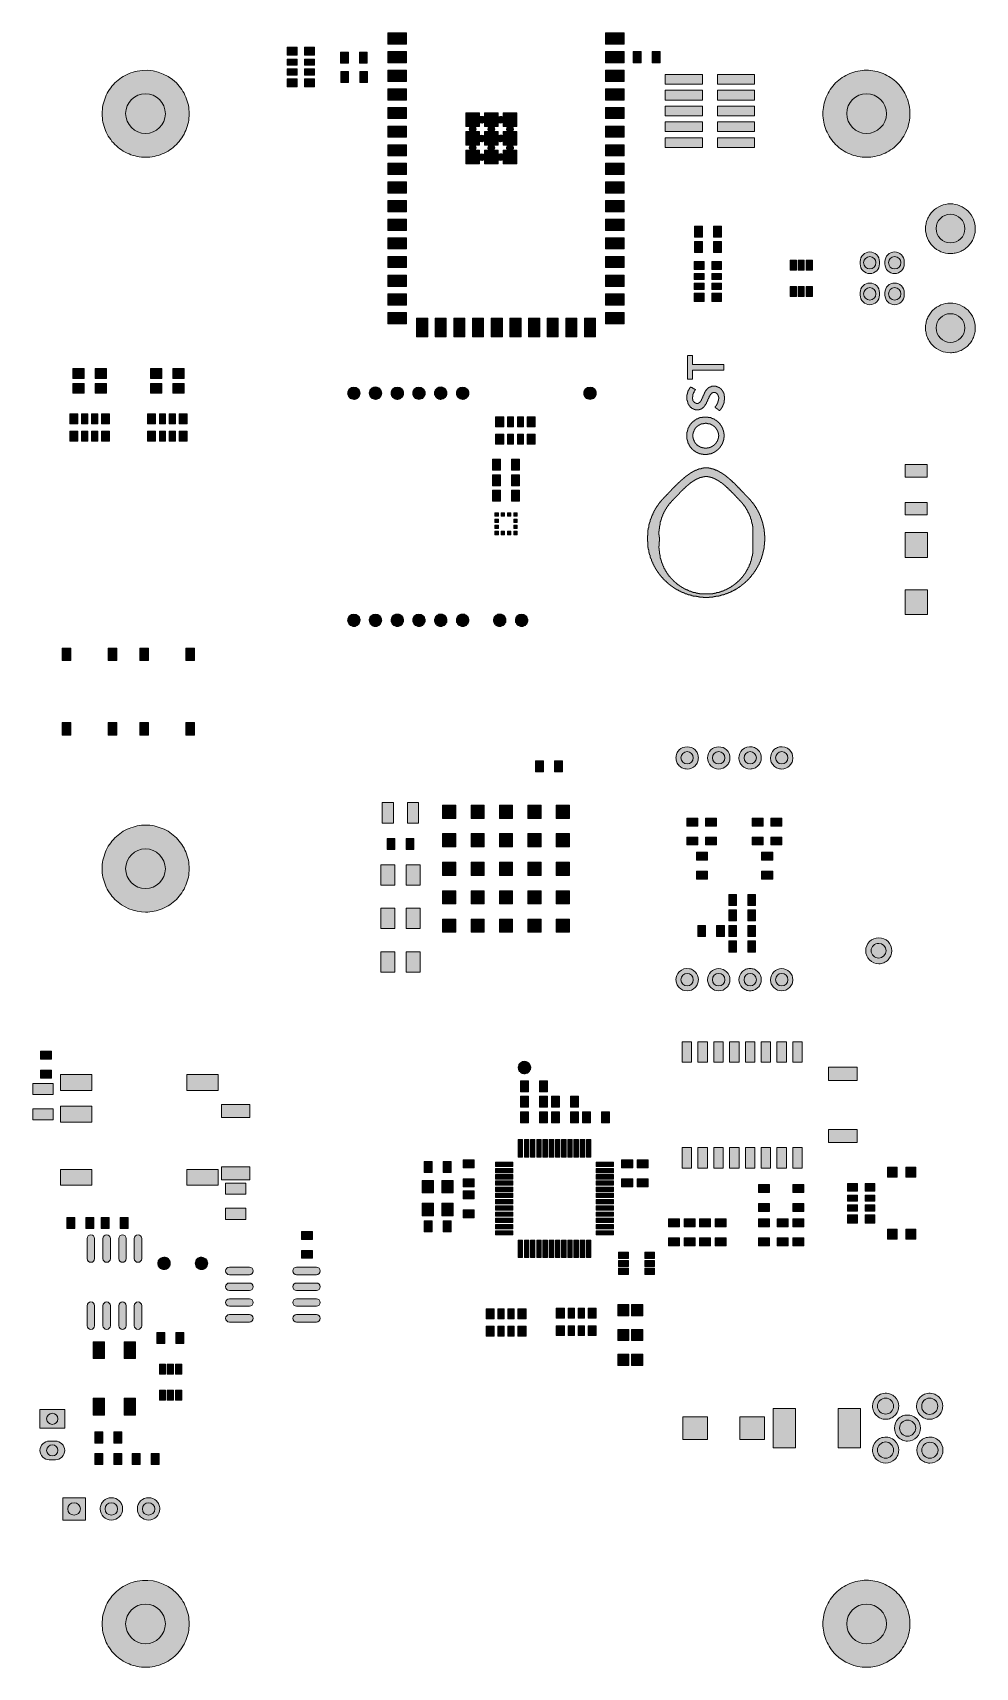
# Model space of a CAD drawing. Extents: x 146 to 361, y 242 to 614.
import ezdxf

# ---------------------------------------------------------------- set-up
doc = ezdxf.new("R2010")
doc.units = 0
doc.header["$MEASUREMENT"] = 0
doc.layers.add('Ebene 1', color=7, linetype='Continuous')

msp = doc.modelspace()

# ---------------------------------------------------------------- hatches: boundary and pattern name
at = {"layer": 'Ebene 1', "true_color": 0xffffff}
h = msp.add_hatch(color=7, dxfattribs=at)
h.dxf.hatch_style = 2
h.paths.add_polyline_path([(226.68, 611.87), (230.94, 611.87), (230.94, 614.45), (226.68, 614.45)])
h = msp.add_hatch(color=7, dxfattribs=at)
h.dxf.hatch_style = 2
h.paths.add_polyline_path([(276.3, 611.87), (280.56, 611.87), (280.56, 614.45), (276.3, 614.45)])
h = msp.add_hatch(color=7, dxfattribs=at)
h.dxf.hatch_style = 2
h.paths.add_polyline_path([(203.76, 609.35), (206.04, 609.35), (206.04, 611.15), (203.76, 611.15)])
h = msp.add_hatch(color=7, dxfattribs=at)
h.dxf.hatch_style = 2
h.paths.add_polyline_path([(203.76, 607.07), (206.04, 607.07), (206.04, 608.45), (203.76, 608.45)])
h = msp.add_hatch(color=7, dxfattribs=at)
h.dxf.hatch_style = 2
h.paths.add_polyline_path([(207.72, 609.35), (210, 609.35), (210, 611.15), (207.72, 611.15)])
h = msp.add_hatch(color=7, dxfattribs=at)
h.dxf.hatch_style = 2
h.paths.add_polyline_path([(207.72, 607.07), (210, 607.07), (210, 608.45), (207.72, 608.45)])
h = msp.add_hatch(color=7, dxfattribs=at)
h.dxf.hatch_style = 2
h.paths.add_polyline_path([(215.88, 607.49), (217.68, 607.49), (217.68, 610.01), (215.88, 610.01)])
h = msp.add_hatch(color=7, dxfattribs=at)
h.dxf.hatch_style = 2
h.paths.add_polyline_path([(220.2, 607.49), (222, 607.49), (222, 610.01), (220.2, 610.01)])
h = msp.add_hatch(color=7, dxfattribs=at)
h.dxf.hatch_style = 2
h.paths.add_polyline_path([(226.68, 607.61), (230.94, 607.61), (230.94, 610.19), (226.68, 610.19)])
h = msp.add_hatch(color=7, dxfattribs=at)
h.dxf.hatch_style = 2
h.paths.add_polyline_path([(276.3, 607.61), (280.56, 607.61), (280.56, 610.19), (276.3, 610.19)])
h = msp.add_hatch(color=7, dxfattribs=at)
h.dxf.hatch_style = 2
h.paths.add_polyline_path([(282.6, 607.61), (284.4, 607.61), (284.4, 610.13), (282.6, 610.13)])
h = msp.add_hatch(color=7, dxfattribs=at)
h.dxf.hatch_style = 2
h.paths.add_polyline_path([(286.92, 607.61), (288.72, 607.61), (288.72, 610.13), (286.92, 610.13)])
h = msp.add_hatch(color=7, dxfattribs=at)
h.dxf.hatch_style = 2
edge = h.paths.add_edge_path()
edge.add_spline(control_points=[(171.48, 586.05), (170.83, 586.05), (170.18, 586.12), (169.54, 586.25), (168.91, 586.37), (168.28, 586.56), (167.69, 586.81), (167.09, 587.06), (166.51, 587.37), (165.97, 587.72), (165.43, 588.08), (164.92, 588.5), (164.46, 588.96), (164.01, 589.41), (163.59, 589.92), (163.23, 590.46), (162.87, 591), (162.57, 591.58), (162.32, 592.18), (162.07, 592.77), (161.88, 593.4), (161.75, 594.03), (161.63, 594.67), (161.56, 595.32), (161.56, 595.97), (161.56, 596.62), (161.63, 597.27), (161.75, 597.91), (161.88, 598.54), (162.07, 599.17), (162.32, 599.77), (162.57, 600.36), (162.87, 600.94), (163.23, 601.48), (163.59, 602.02), (164.01, 602.53), (164.46, 602.99), (164.92, 603.44), (165.43, 603.86), (165.97, 604.22), (166.51, 604.58), (167.09, 604.88), (167.69, 605.13), (168.28, 605.38), (168.91, 605.57), (169.54, 605.7), (172.77, 606.35), (176.19, 605.29), (178.5, 602.99), (178.95, 602.53), (179.37, 602.02), (179.73, 601.48), (180.09, 600.94), (180.39, 600.36), (180.64, 599.77), (180.89, 599.17), (181.08, 598.54), (181.21, 597.91), (181.34, 597.27), (181.4, 596.62), (181.4, 595.97), (181.4, 595.32), (181.34, 594.67), (181.21, 594.03), (181.08, 593.4), (180.89, 592.78), (180.64, 592.18), (180.39, 591.58), (180.09, 591), (179.73, 590.46), (179.37, 589.92), (178.95, 589.41), (178.5, 588.96), (178.04, 588.5), (177.53, 588.08), (176.99, 587.72), (176.45, 587.37), (175.87, 587.06), (175.27, 586.81), (174.68, 586.56), (174.05, 586.37), (173.42, 586.25), (172.78, 586.12), (172.13, 586.05), (171.48, 586.05)], knot_values=[0, 0, 0, 0, 1, 1, 1, 2, 2, 2, 3, 3, 3, 4, 4, 4, 5, 5, 5, 6, 6, 6, 7, 7, 7, 8, 8, 8, 9, 9, 9, 10, 10, 10, 11, 11, 11, 12, 12, 12, 13, 13, 13, 14, 14, 14, 15, 15, 15, 16, 16, 16, 17, 17, 17, 18, 18, 18, 19, 19, 19, 20, 20, 20, 21, 21, 21, 22, 22, 22, 23, 23, 23, 24, 24, 24, 25, 25, 25, 26, 26, 26, 27, 27, 27, 28, 28, 28, 28], degree=3, periodic=1)
h = msp.add_hatch(color=7, dxfattribs=at)
h.dxf.hatch_style = 2
h.paths.add_polyline_path([(203.76, 604.79), (206.04, 604.79), (206.04, 606.23), (203.76, 606.23)])
h = msp.add_hatch(color=7, dxfattribs=at)
h.dxf.hatch_style = 2
h.paths.add_polyline_path([(203.76, 602.09), (206.04, 602.09), (206.04, 603.95), (203.76, 603.95)])
h = msp.add_hatch(color=7, dxfattribs=at)
h.dxf.hatch_style = 2
h.paths.add_polyline_path([(207.72, 604.79), (210, 604.79), (210, 606.23), (207.72, 606.23)])
h = msp.add_hatch(color=7, dxfattribs=at)
h.dxf.hatch_style = 2
h.paths.add_polyline_path([(207.72, 602.09), (210, 602.09), (210, 603.95), (207.72, 603.95)])
h = msp.add_hatch(color=7, dxfattribs=at)
h.dxf.hatch_style = 2
h.paths.add_polyline_path([(215.94, 603.11), (217.74, 603.11), (217.74, 605.63), (215.94, 605.63)])
h = msp.add_hatch(color=7, dxfattribs=at)
h.dxf.hatch_style = 2
h.paths.add_polyline_path([(220.26, 603.11), (222.06, 603.11), (222.06, 605.63), (220.26, 605.63)])
h = msp.add_hatch(color=7, dxfattribs=at)
h.dxf.hatch_style = 2
h.paths.add_polyline_path([(226.68, 603.35), (230.94, 603.35), (230.94, 605.93), (226.68, 605.93)])
h = msp.add_hatch(color=7, dxfattribs=at)
h.dxf.hatch_style = 2
h.paths.add_polyline_path([(276.3, 603.35), (280.56, 603.35), (280.56, 605.93), (276.3, 605.93)])
h = msp.add_hatch(color=7, dxfattribs=at)
h.dxf.hatch_style = 2
h.paths.add_polyline_path([(289.86, 602.69), (298.38, 602.69), (298.38, 604.91), (289.86, 604.91)])
h = msp.add_hatch(color=7, dxfattribs=at)
h.dxf.hatch_style = 2
h.paths.add_polyline_path([(301.8, 602.69), (310.26, 602.69), (310.26, 604.91), (301.8, 604.91)])
h = msp.add_hatch(color=7, dxfattribs=at)
h.dxf.hatch_style = 2
edge = h.paths.add_edge_path()
edge.add_spline(control_points=[(335.76, 586.05), (335.11, 586.05), (334.46, 586.12), (333.82, 586.24), (333.19, 586.37), (332.56, 586.56), (331.96, 586.81), (331.37, 587.06), (330.79, 587.37), (330.25, 587.72), (329.71, 588.08), (329.2, 588.5), (328.74, 588.96), (328.29, 589.41), (327.87, 589.92), (327.51, 590.46), (327.15, 591), (326.85, 591.58), (326.6, 592.18), (326.35, 592.78), (326.16, 593.4), (326.03, 594.03), (325.9, 594.67), (325.84, 595.33), (325.84, 595.97), (325.84, 596.62), (325.9, 597.27), (326.03, 597.91), (326.16, 598.54), (326.35, 599.17), (326.6, 599.77), (326.85, 600.36), (327.15, 600.94), (327.51, 601.48), (327.87, 602.02), (328.29, 602.53), (328.74, 602.99), (329.2, 603.44), (329.71, 603.86), (330.25, 604.22), (330.79, 604.58), (331.37, 604.88), (331.96, 605.13), (332.56, 605.38), (333.19, 605.57), (333.82, 605.7), (335.1, 605.96), (336.42, 605.96), (337.7, 605.7), (338.33, 605.57), (338.96, 605.38), (339.55, 605.13), (340.15, 604.88), (340.73, 604.58), (341.27, 604.22), (341.81, 603.86), (342.32, 603.44), (342.77, 602.99), (343.23, 602.53), (343.65, 602.02), (344.01, 601.48), (344.37, 600.94), (344.67, 600.36), (344.92, 599.77), (345.17, 599.17), (345.36, 598.54), (345.49, 597.91), (345.61, 597.27), (345.68, 596.62), (345.68, 595.97), (345.68, 595.33), (345.61, 594.67), (345.49, 594.03), (345.36, 593.4), (345.17, 592.78), (344.92, 592.18), (344.67, 591.58), (344.37, 591), (344.01, 590.46), (343.65, 589.92), (343.23, 589.41), (342.77, 588.96), (342.32, 588.5), (341.81, 588.08), (341.27, 587.72), (340.73, 587.37), (340.15, 587.06), (339.55, 586.81), (338.96, 586.56), (338.33, 586.37), (337.7, 586.24), (337.06, 586.12), (336.41, 586.05), (335.76, 586.05)], knot_values=[0, 0, 0, 0, 1, 1, 1, 2, 2, 2, 3, 3, 3, 4, 4, 4, 5, 5, 5, 6, 6, 6, 7, 7, 7, 8, 8, 8, 9, 9, 9, 10, 10, 10, 11, 11, 11, 12, 12, 12, 13, 13, 13, 14, 14, 14, 15, 15, 15, 16, 16, 16, 17, 17, 17, 18, 18, 18, 19, 19, 19, 20, 20, 20, 21, 21, 21, 22, 22, 22, 23, 23, 23, 24, 24, 24, 25, 25, 25, 26, 26, 26, 27, 27, 27, 28, 28, 28, 29, 29, 29, 30, 30, 30, 31, 31, 31, 31], degree=3, periodic=1)
h = msp.add_hatch(color=7, dxfattribs=at)
h.dxf.hatch_style = 2
h.paths.add_polyline_path([(226.68, 599.09), (230.94, 599.09), (230.94, 601.67), (226.68, 601.67)])
h = msp.add_hatch(color=7, dxfattribs=at)
h.dxf.hatch_style = 2
h.paths.add_polyline_path([(276.3, 599.09), (280.56, 599.09), (280.56, 601.67), (276.3, 601.67)])
h = msp.add_hatch(color=7, dxfattribs=at)
h.dxf.hatch_style = 2
h.paths.add_polyline_path([(289.86, 599.09), (298.38, 599.09), (298.38, 601.31), (289.86, 601.31)])
h = msp.add_hatch(color=7, dxfattribs=at)
h.dxf.hatch_style = 2
h.paths.add_polyline_path([(301.8, 599.09), (310.26, 599.09), (310.26, 601.31), (301.8, 601.31)])
h = msp.add_hatch(color=7, dxfattribs=at)
h.dxf.hatch_style = 2
h.paths.add_polyline_path([(226.68, 594.89), (230.94, 594.89), (230.94, 597.41), (226.68, 597.41)])
h = msp.add_hatch(color=7, dxfattribs=at)
h.dxf.hatch_style = 2
h.paths.add_polyline_path([(276.3, 594.89), (280.56, 594.89), (280.56, 597.41), (276.3, 597.41)])
h = msp.add_hatch(color=7, dxfattribs=at)
h.dxf.hatch_style = 2
h.paths.add_polyline_path([(289.86, 595.49), (298.38, 595.49), (298.38, 597.71), (289.86, 597.71)])
h = msp.add_hatch(color=7, dxfattribs=at)
h.dxf.hatch_style = 2
h.paths.add_polyline_path([(301.8, 595.49), (310.26, 595.49), (310.26, 597.71), (301.8, 597.71)])
h = msp.add_hatch(color=7, dxfattribs=at)
h.dxf.hatch_style = 2
h.paths.add_polyline_path([(226.68, 590.63), (230.94, 590.63), (230.94, 593.15), (226.68, 593.15)])
h = msp.add_hatch(color=7, dxfattribs=at)
h.dxf.hatch_style = 2
h.paths.add_polyline_path([(244.44, 593.03), (247.56, 593.03), (247.56, 596.15), (244.44, 596.15)])
h = msp.add_hatch(color=7, dxfattribs=at)
h.dxf.hatch_style = 2
edge = h.paths.add_edge_path()
edge.add_spline(control_points=[(246, 591.65), (245.9, 591.65), (245.8, 591.67), (245.7, 591.71), (245.61, 591.75), (245.52, 591.81), (245.45, 591.88), (245.3, 592.03), (245.22, 592.22), (245.22, 592.43), (245.22, 592.64), (245.3, 592.84), (245.45, 592.98), (245.74, 593.27), (246.26, 593.27), (246.55, 592.98), (246.7, 592.84), (246.78, 592.64), (246.78, 592.43), (246.78, 592.22), (246.7, 592.03), (246.55, 591.88), (246.41, 591.73), (246.21, 591.65), (246, 591.65)], knot_values=[0, 0, 0, 0, 1, 1, 1, 2, 2, 2, 3, 3, 3, 4, 4, 4, 5, 5, 5, 6, 6, 6, 7, 7, 7, 8, 8, 8, 8], degree=3, periodic=1)
h = msp.add_hatch(color=7, dxfattribs=at)
h.dxf.hatch_style = 2
edge = h.paths.add_edge_path()
edge.add_spline(control_points=[(248.1, 593.81), (247.89, 593.81), (247.7, 593.89), (247.55, 594.04), (247.48, 594.11), (247.42, 594.2), (247.38, 594.29), (247.34, 594.39), (247.32, 594.49), (247.32, 594.59), (247.32, 594.79), (247.4, 595), (247.55, 595.14), (247.84, 595.43), (248.36, 595.43), (248.65, 595.14), (248.8, 595), (248.88, 594.8), (248.88, 594.59), (248.88, 594.49), (248.86, 594.39), (248.82, 594.29), (248.78, 594.2), (248.72, 594.11), (248.65, 594.04), (248.58, 593.97), (248.49, 593.91), (248.4, 593.87), (248.3, 593.83), (248.2, 593.81), (248.1, 593.81)], knot_values=[0, 0, 0, 0, 1, 1, 1, 2, 2, 2, 3, 3, 3, 4, 4, 4, 5, 5, 5, 6, 6, 6, 7, 7, 7, 8, 8, 8, 9, 9, 9, 10, 10, 10, 10], degree=3, periodic=1)
h = msp.add_hatch(color=7, dxfattribs=at)
h.dxf.hatch_style = 2
h.paths.add_polyline_path([(248.7, 593.03), (251.82, 593.03), (251.82, 596.15), (248.7, 596.15)])
h = msp.add_hatch(color=7, dxfattribs=at)
h.dxf.hatch_style = 2
edge = h.paths.add_edge_path()
edge.add_spline(control_points=[(250.26, 591.65), (250.05, 591.65), (249.86, 591.73), (249.71, 591.88), (249.63, 591.95), (249.58, 592.04), (249.54, 592.13), (249.5, 592.23), (249.48, 592.33), (249.48, 592.43), (249.48, 592.64), (249.56, 592.84), (249.71, 592.98), (249.78, 593.05), (249.87, 593.11), (249.96, 593.15), (250.15, 593.23), (250.37, 593.23), (250.56, 593.15), (250.65, 593.11), (250.74, 593.05), (250.81, 592.98), (250.96, 592.84), (251.04, 592.64), (251.04, 592.43), (251.04, 592.22), (250.96, 592.03), (250.81, 591.88), (250.66, 591.73), (250.47, 591.65), (250.26, 591.65)], knot_values=[0, 0, 0, 0, 1, 1, 1, 2, 2, 2, 3, 3, 3, 4, 4, 4, 5, 5, 5, 6, 6, 6, 7, 7, 7, 8, 8, 8, 9, 9, 9, 10, 10, 10, 10], degree=3, periodic=1)
h = msp.add_hatch(color=7, dxfattribs=at)
h.dxf.hatch_style = 2
edge = h.paths.add_edge_path()
edge.add_spline(control_points=[(252.36, 593.81), (252.15, 593.81), (251.96, 593.89), (251.81, 594.04), (251.74, 594.11), (251.68, 594.2), (251.64, 594.29), (251.6, 594.39), (251.58, 594.49), (251.58, 594.59), (251.58, 594.79), (251.66, 595), (251.81, 595.14), (252.03, 595.36), (252.37, 595.43), (252.66, 595.31), (252.75, 595.27), (252.84, 595.21), (252.91, 595.14), (253.06, 595), (253.14, 594.8), (253.14, 594.59), (253.14, 594.49), (253.12, 594.39), (253.08, 594.29), (253.04, 594.2), (252.98, 594.11), (252.91, 594.04), (252.76, 593.89), (252.57, 593.81), (252.36, 593.81)], knot_values=[0, 0, 0, 0, 1, 1, 1, 2, 2, 2, 3, 3, 3, 4, 4, 4, 5, 5, 5, 6, 6, 6, 7, 7, 7, 8, 8, 8, 9, 9, 9, 10, 10, 10, 10], degree=3, periodic=1)
h = msp.add_hatch(color=7, dxfattribs=at)
h.dxf.hatch_style = 2
h.paths.add_polyline_path([(252.96, 593.03), (256.08, 593.03), (256.08, 596.15), (252.96, 596.15)])
h = msp.add_hatch(color=7, dxfattribs=at)
h.dxf.hatch_style = 2
edge = h.paths.add_edge_path()
edge.add_spline(control_points=[(254.52, 591.65), (254.42, 591.65), (254.32, 591.67), (254.22, 591.71), (254.13, 591.75), (254.04, 591.81), (253.97, 591.88), (253.9, 591.95), (253.84, 592.04), (253.8, 592.13), (253.76, 592.23), (253.74, 592.33), (253.74, 592.43), (253.74, 592.64), (253.82, 592.84), (253.97, 592.98), (254.04, 593.05), (254.13, 593.11), (254.22, 593.15), (254.51, 593.27), (254.85, 593.2), (255.07, 592.98), (255.22, 592.84), (255.3, 592.64), (255.3, 592.43), (255.3, 592.33), (255.28, 592.23), (255.24, 592.13), (255.2, 592.04), (255.14, 591.95), (255.07, 591.88), (255, 591.81), (254.91, 591.75), (254.82, 591.71), (254.72, 591.67), (254.62, 591.65), (254.52, 591.65)], knot_values=[0, 0, 0, 0, 1, 1, 1, 2, 2, 2, 3, 3, 3, 4, 4, 4, 5, 5, 5, 6, 6, 6, 7, 7, 7, 8, 8, 8, 9, 9, 9, 10, 10, 10, 11, 11, 11, 12, 12, 12, 12], degree=3, periodic=1)
h = msp.add_hatch(color=7, dxfattribs=at)
h.dxf.hatch_style = 2
h.paths.add_polyline_path([(276.3, 590.63), (280.56, 590.63), (280.56, 593.15), (276.3, 593.15)])
h = msp.add_hatch(color=7, dxfattribs=at)
h.dxf.hatch_style = 2
h.paths.add_polyline_path([(289.86, 591.89), (298.38, 591.89), (298.38, 594.11), (289.86, 594.11)])
h = msp.add_hatch(color=7, dxfattribs=at)
h.dxf.hatch_style = 2
h.paths.add_polyline_path([(301.8, 591.89), (310.26, 591.89), (310.26, 594.11), (301.8, 594.11)])
h = msp.add_hatch(color=7, dxfattribs=at)
h.dxf.hatch_style = 2
h.paths.add_polyline_path([(244.44, 588.77), (247.56, 588.77), (247.56, 591.89), (244.44, 591.89)])
h = msp.add_hatch(color=7, dxfattribs=at)
h.dxf.hatch_style = 2
edge = h.paths.add_edge_path()
edge.add_spline(control_points=[(246, 587.45), (245.9, 587.45), (245.8, 587.47), (245.7, 587.51), (245.61, 587.55), (245.52, 587.6), (245.45, 587.68), (245.3, 587.83), (245.22, 588.02), (245.22, 588.23), (245.22, 588.43), (245.3, 588.64), (245.45, 588.78), (245.74, 589.07), (246.26, 589.07), (246.55, 588.78), (246.7, 588.64), (246.78, 588.44), (246.78, 588.23), (246.78, 588.02), (246.7, 587.83), (246.55, 587.68), (246.4, 587.53), (246.21, 587.45), (246, 587.45)], knot_values=[0, 0, 0, 0, 1, 1, 1, 2, 2, 2, 3, 3, 3, 4, 4, 4, 5, 5, 5, 6, 6, 6, 7, 7, 7, 8, 8, 8, 8], degree=3, periodic=1)
h = msp.add_hatch(color=7, dxfattribs=at)
h.dxf.hatch_style = 2
edge = h.paths.add_edge_path()
edge.add_spline(control_points=[(248.1, 589.55), (247.89, 589.55), (247.7, 589.63), (247.55, 589.78), (247.48, 589.85), (247.42, 589.94), (247.38, 590.03), (247.34, 590.13), (247.32, 590.23), (247.32, 590.33), (247.32, 590.43), (247.34, 590.53), (247.38, 590.63), (247.42, 590.72), (247.48, 590.81), (247.55, 590.88), (247.84, 591.17), (248.36, 591.17), (248.65, 590.88), (248.72, 590.81), (248.78, 590.72), (248.82, 590.63), (248.86, 590.53), (248.88, 590.43), (248.88, 590.33), (248.88, 590.23), (248.86, 590.13), (248.82, 590.03), (248.78, 589.94), (248.72, 589.85), (248.65, 589.78), (248.58, 589.71), (248.49, 589.65), (248.4, 589.61), (248.3, 589.57), (248.2, 589.55), (248.1, 589.55)], knot_values=[0, 0, 0, 0, 1, 1, 1, 2, 2, 2, 3, 3, 3, 4, 4, 4, 5, 5, 5, 6, 6, 6, 7, 7, 7, 8, 8, 8, 9, 9, 9, 10, 10, 10, 11, 11, 11, 12, 12, 12, 12], degree=3, periodic=1)
h = msp.add_hatch(color=7, dxfattribs=at)
h.dxf.hatch_style = 2
h.paths.add_polyline_path([(248.7, 588.77), (251.82, 588.77), (251.82, 591.89), (248.7, 591.89)])
h = msp.add_hatch(color=7, dxfattribs=at)
h.dxf.hatch_style = 2
edge = h.paths.add_edge_path()
edge.add_spline(control_points=[(250.26, 587.45), (250.05, 587.45), (249.86, 587.53), (249.71, 587.68), (249.63, 587.75), (249.58, 587.84), (249.54, 587.93), (249.5, 588.03), (249.48, 588.13), (249.48, 588.23), (249.48, 588.44), (249.56, 588.64), (249.71, 588.78), (249.78, 588.85), (249.87, 588.91), (249.96, 588.95), (250.15, 589.03), (250.37, 589.03), (250.56, 588.95), (250.65, 588.91), (250.74, 588.85), (250.81, 588.78), (250.96, 588.64), (251.04, 588.44), (251.04, 588.23), (251.04, 588.02), (250.96, 587.83), (250.81, 587.68), (250.74, 587.61), (250.65, 587.55), (250.56, 587.51), (250.46, 587.47), (250.36, 587.45), (250.26, 587.45)], knot_values=[0, 0, 0, 0, 1, 1, 1, 2, 2, 2, 3, 3, 3, 4, 4, 4, 5, 5, 5, 6, 6, 6, 7, 7, 7, 8, 8, 8, 9, 9, 9, 10, 10, 10, 11, 11, 11, 11], degree=3, periodic=1)
h = msp.add_hatch(color=7, dxfattribs=at)
h.dxf.hatch_style = 2
edge = h.paths.add_edge_path()
edge.add_spline(control_points=[(252.36, 589.55), (252.26, 589.55), (252.16, 589.57), (252.06, 589.61), (251.97, 589.65), (251.88, 589.71), (251.81, 589.78), (251.66, 589.93), (251.58, 590.12), (251.58, 590.33), (251.58, 590.54), (251.66, 590.74), (251.81, 590.88), (252.03, 591.1), (252.37, 591.17), (252.66, 591.05), (252.75, 591.01), (252.84, 590.95), (252.91, 590.88), (253.06, 590.74), (253.14, 590.54), (253.14, 590.33), (253.14, 590.12), (253.06, 589.93), (252.91, 589.78), (252.77, 589.63), (252.57, 589.55), (252.36, 589.55)], knot_values=[0, 0, 0, 0, 1, 1, 1, 2, 2, 2, 3, 3, 3, 4, 4, 4, 5, 5, 5, 6, 6, 6, 7, 7, 7, 8, 8, 8, 9, 9, 9, 9], degree=3, periodic=1)
h = msp.add_hatch(color=7, dxfattribs=at)
h.dxf.hatch_style = 2
h.paths.add_polyline_path([(252.96, 588.77), (256.08, 588.77), (256.08, 591.89), (252.96, 591.89)])
h = msp.add_hatch(color=7, dxfattribs=at)
h.dxf.hatch_style = 2
edge = h.paths.add_edge_path()
edge.add_spline(control_points=[(254.52, 587.45), (254.42, 587.45), (254.32, 587.47), (254.22, 587.51), (254.13, 587.55), (254.04, 587.61), (253.97, 587.68), (253.9, 587.75), (253.84, 587.84), (253.8, 587.93), (253.76, 588.02), (253.74, 588.13), (253.74, 588.23), (253.74, 588.33), (253.76, 588.43), (253.8, 588.53), (253.84, 588.62), (253.9, 588.71), (253.97, 588.78), (254.04, 588.85), (254.13, 588.91), (254.22, 588.95), (254.51, 589.07), (254.85, 589), (255.07, 588.78), (255.14, 588.71), (255.2, 588.62), (255.24, 588.53), (255.28, 588.43), (255.3, 588.33), (255.3, 588.23), (255.3, 588.13), (255.28, 588.03), (255.24, 587.93), (255.2, 587.84), (255.14, 587.75), (255.07, 587.68), (255, 587.61), (254.91, 587.55), (254.82, 587.51), (254.72, 587.47), (254.62, 587.45), (254.52, 587.45)], knot_values=[0, 0, 0, 0, 1, 1, 1, 2, 2, 2, 3, 3, 3, 4, 4, 4, 5, 5, 5, 6, 6, 6, 7, 7, 7, 8, 8, 8, 9, 9, 9, 10, 10, 10, 11, 11, 11, 12, 12, 12, 13, 13, 13, 14, 14, 14, 14], degree=3, periodic=1)
h = msp.add_hatch(color=7, dxfattribs=at)
h.dxf.hatch_style = 2
h.paths.add_polyline_path([(289.86, 588.29), (298.38, 588.29), (298.38, 590.51), (289.86, 590.51)])
h = msp.add_hatch(color=7, dxfattribs=at)
h.dxf.hatch_style = 2
h.paths.add_polyline_path([(301.8, 588.29), (310.26, 588.29), (310.26, 590.51), (301.8, 590.51)])
h = msp.add_hatch(color=7, dxfattribs=at)
h.dxf.hatch_style = 2
h.paths.add_polyline_path([(226.68, 586.37), (230.94, 586.37), (230.94, 588.89), (226.68, 588.89)])
h = msp.add_hatch(color=7, dxfattribs=at)
h.dxf.hatch_style = 2
h.paths.add_polyline_path([(244.44, 584.51), (247.56, 584.51), (247.56, 587.63), (244.44, 587.63)])
h = msp.add_hatch(color=7, dxfattribs=at)
h.dxf.hatch_style = 2
edge = h.paths.add_edge_path()
edge.add_spline(control_points=[(248.1, 585.29), (247.89, 585.29), (247.7, 585.37), (247.55, 585.52), (247.48, 585.59), (247.42, 585.68), (247.38, 585.77), (247.34, 585.87), (247.32, 585.97), (247.32, 586.07), (247.32, 586.27), (247.4, 586.48), (247.55, 586.62), (247.84, 586.91), (248.36, 586.91), (248.65, 586.62), (248.72, 586.55), (248.78, 586.46), (248.82, 586.37), (248.86, 586.27), (248.88, 586.17), (248.88, 586.07), (248.88, 585.97), (248.86, 585.87), (248.82, 585.77), (248.78, 585.68), (248.72, 585.59), (248.65, 585.52), (248.58, 585.45), (248.49, 585.39), (248.4, 585.35), (248.3, 585.31), (248.2, 585.29), (248.1, 585.29)], knot_values=[0, 0, 0, 0, 1, 1, 1, 2, 2, 2, 3, 3, 3, 4, 4, 4, 5, 5, 5, 6, 6, 6, 7, 7, 7, 8, 8, 8, 9, 9, 9, 10, 10, 10, 11, 11, 11, 11], degree=3, periodic=1)
h = msp.add_hatch(color=7, dxfattribs=at)
h.dxf.hatch_style = 2
h.paths.add_polyline_path([(248.7, 584.51), (251.82, 584.51), (251.82, 587.63), (248.7, 587.63)])
h = msp.add_hatch(color=7, dxfattribs=at)
h.dxf.hatch_style = 2
edge = h.paths.add_edge_path()
edge.add_spline(control_points=[(252.36, 585.29), (252.15, 585.29), (251.96, 585.37), (251.81, 585.52), (251.66, 585.67), (251.58, 585.86), (251.58, 586.07), (251.58, 586.27), (251.66, 586.47), (251.81, 586.62), (252.03, 586.84), (252.37, 586.91), (252.66, 586.79), (252.75, 586.75), (252.84, 586.69), (252.91, 586.62), (253.06, 586.48), (253.14, 586.28), (253.14, 586.07), (253.14, 585.97), (253.12, 585.87), (253.08, 585.77), (253.04, 585.68), (252.98, 585.59), (252.91, 585.52), (252.76, 585.37), (252.57, 585.29), (252.36, 585.29)], knot_values=[0, 0, 0, 0, 1, 1, 1, 2, 2, 2, 3, 3, 3, 4, 4, 4, 5, 5, 5, 6, 6, 6, 7, 7, 7, 8, 8, 8, 9, 9, 9, 9], degree=3, periodic=1)
h = msp.add_hatch(color=7, dxfattribs=at)
h.dxf.hatch_style = 2
h.paths.add_polyline_path([(252.96, 584.51), (256.08, 584.51), (256.08, 587.63), (252.96, 587.63)])
h = msp.add_hatch(color=7, dxfattribs=at)
h.dxf.hatch_style = 2
h.paths.add_polyline_path([(276.3, 586.37), (280.56, 586.37), (280.56, 588.89), (276.3, 588.89)])
h = msp.add_hatch(color=7, dxfattribs=at)
h.dxf.hatch_style = 2
h.paths.add_polyline_path([(226.68, 582.11), (230.94, 582.11), (230.94, 584.69), (226.68, 584.69)])
h = msp.add_hatch(color=7, dxfattribs=at)
h.dxf.hatch_style = 2
h.paths.add_polyline_path([(276.3, 582.11), (280.56, 582.11), (280.56, 584.69), (276.3, 584.69)])
h = msp.add_hatch(color=7, dxfattribs=at)
h.dxf.hatch_style = 2
h.paths.add_polyline_path([(226.68, 577.85), (230.94, 577.85), (230.94, 580.43), (226.68, 580.43)])
h = msp.add_hatch(color=7, dxfattribs=at)
h.dxf.hatch_style = 2
h.paths.add_polyline_path([(276.3, 577.85), (280.56, 577.85), (280.56, 580.43), (276.3, 580.43)])
h = msp.add_hatch(color=7, dxfattribs=at)
h.dxf.hatch_style = 2
h.paths.add_polyline_path([(226.68, 573.59), (230.94, 573.59), (230.94, 576.17), (226.68, 576.17)])
h = msp.add_hatch(color=7, dxfattribs=at)
h.dxf.hatch_style = 2
h.paths.add_polyline_path([(276.3, 573.59), (280.56, 573.59), (280.56, 576.17), (276.3, 576.17)])
h = msp.add_hatch(color=7, dxfattribs=at)
h.dxf.hatch_style = 2
edge = h.paths.add_edge_path()
edge.add_spline(control_points=[(354.9, 564.08), (353.41, 564.08), (351.95, 564.69), (350.89, 565.74), (349.84, 566.79), (349.23, 568.26), (349.23, 569.75), (349.23, 570.12), (349.27, 570.49), (349.34, 570.86), (349.41, 571.22), (349.52, 571.58), (349.66, 571.92), (349.81, 572.26), (349.98, 572.59), (350.19, 572.9), (350.39, 573.21), (350.63, 573.5), (350.89, 573.76), (351.95, 574.81), (353.41, 575.42), (354.9, 575.42), (356.39, 575.42), (357.85, 574.81), (358.91, 573.76), (359.97, 572.7), (360.57, 571.24), (360.57, 569.75), (360.57, 569.38), (360.53, 569.01), (360.46, 568.64), (360.39, 568.28), (360.28, 567.92), (360.14, 567.58), (359.99, 567.24), (359.82, 566.91), (359.61, 566.6), (359.41, 566.29), (359.17, 566), (358.91, 565.74), (358.65, 565.48), (358.36, 565.24), (358.05, 565.04), (357.74, 564.83), (357.41, 564.66), (357.07, 564.51), (356.73, 564.37), (356.37, 564.26), (356.01, 564.19), (355.64, 564.12), (355.27, 564.08), (354.9, 564.08)], knot_values=[0, 0, 0, 0, 1, 1, 1, 2, 2, 2, 3, 3, 3, 4, 4, 4, 5, 5, 5, 6, 6, 6, 7, 7, 7, 8, 8, 8, 9, 9, 9, 10, 10, 10, 11, 11, 11, 12, 12, 12, 13, 13, 13, 14, 14, 14, 15, 15, 15, 16, 16, 16, 17, 17, 17, 17], degree=3, periodic=1)
h = msp.add_hatch(color=7, dxfattribs=at)
h.dxf.hatch_style = 2
h.paths.add_polyline_path([(226.68, 569.33), (230.94, 569.33), (230.94, 571.91), (226.68, 571.91)])
h = msp.add_hatch(color=7, dxfattribs=at)
h.dxf.hatch_style = 2
h.paths.add_polyline_path([(276.3, 569.33), (280.56, 569.33), (280.56, 571.91), (276.3, 571.91)])
h = msp.add_hatch(color=7, dxfattribs=at)
h.dxf.hatch_style = 2
h.paths.add_polyline_path([(296.58, 567.83), (298.38, 567.83), (298.38, 570.35), (296.58, 570.35)])
h = msp.add_hatch(color=7, dxfattribs=at)
h.dxf.hatch_style = 2
h.paths.add_polyline_path([(300.9, 567.83), (302.7, 567.83), (302.7, 570.35), (300.9, 570.35)])
h = msp.add_hatch(color=7, dxfattribs=at)
h.dxf.hatch_style = 2
h.paths.add_polyline_path([(226.68, 565.13), (230.94, 565.13), (230.94, 567.65), (226.68, 567.65)])
h = msp.add_hatch(color=7, dxfattribs=at)
h.dxf.hatch_style = 2
h.paths.add_polyline_path([(276.3, 565.13), (280.56, 565.13), (280.56, 567.65), (276.3, 567.65)])
h = msp.add_hatch(color=7, dxfattribs=at)
h.dxf.hatch_style = 2
h.paths.add_polyline_path([(296.58, 564.29), (298.38, 564.29), (298.38, 566.81), (296.58, 566.81)])
h = msp.add_hatch(color=7, dxfattribs=at)
h.dxf.hatch_style = 2
h.paths.add_polyline_path([(300.9, 564.29), (302.7, 564.29), (302.7, 566.81), (300.9, 566.81)])
h = msp.add_hatch(color=7, dxfattribs=at)
h.dxf.hatch_style = 2
h.paths.add_polyline_path([(226.68, 560.87), (230.94, 560.87), (230.94, 563.39), (226.68, 563.39)])
h = msp.add_hatch(color=7, dxfattribs=at)
h.dxf.hatch_style = 2
h.paths.add_polyline_path([(276.3, 560.87), (280.56, 560.87), (280.56, 563.39), (276.3, 563.39)])
h = msp.add_hatch(color=7, dxfattribs=at)
h.dxf.hatch_style = 2
edge = h.paths.add_edge_path()
edge.add_spline(control_points=[(336.54, 559.51), (335.33, 559.51), (334.34, 560.5), (334.34, 561.71), (334.34, 561.71), (334.34, 562.25), (334.34, 562.25), (334.34, 563.46), (335.33, 564.45), (336.54, 564.45), (337.75, 564.45), (338.74, 563.46), (338.74, 562.25), (338.74, 562.25), (338.74, 561.71), (338.74, 561.71), (338.74, 560.5), (337.75, 559.51), (336.54, 559.51)], knot_values=[0, 0, 0, 0, 1, 1, 1, 2, 2, 2, 3, 3, 3, 4, 4, 4, 5, 5, 5, 6, 6, 6, 6], degree=3, periodic=1)
h = msp.add_hatch(color=7, dxfattribs=at)
h.dxf.hatch_style = 2
edge = h.paths.add_edge_path()
edge.add_spline(control_points=[(342.18, 559.51), (340.97, 559.51), (339.98, 560.5), (339.98, 561.71), (339.98, 561.71), (339.98, 562.25), (339.98, 562.25), (339.98, 563.46), (340.97, 564.45), (342.18, 564.45), (343.39, 564.45), (344.38, 563.46), (344.38, 562.25), (344.38, 562.25), (344.38, 561.71), (344.38, 561.71), (344.38, 560.5), (343.39, 559.51), (342.18, 559.51)], knot_values=[0, 0, 0, 0, 1, 1, 1, 2, 2, 2, 3, 3, 3, 4, 4, 4, 5, 5, 5, 6, 6, 6, 6], degree=3, periodic=1)
h = msp.add_hatch(color=7, dxfattribs=at)
h.dxf.hatch_style = 2
h.paths.add_polyline_path([(226.68, 556.61), (230.94, 556.61), (230.94, 559.13), (226.68, 559.13)])
h = msp.add_hatch(color=7, dxfattribs=at)
h.dxf.hatch_style = 2
h.paths.add_polyline_path([(276.3, 556.61), (280.56, 556.61), (280.56, 559.13), (276.3, 559.13)])
h = msp.add_hatch(color=7, dxfattribs=at)
h.dxf.hatch_style = 2
h.paths.add_polyline_path([(296.52, 560.45), (298.8, 560.45), (298.8, 562.25), (296.52, 562.25)])
h = msp.add_hatch(color=7, dxfattribs=at)
h.dxf.hatch_style = 2
h.paths.add_polyline_path([(296.52, 558.17), (298.8, 558.17), (298.8, 559.55), (296.52, 559.55)])
h = msp.add_hatch(color=7, dxfattribs=at)
h.dxf.hatch_style = 2
h.paths.add_polyline_path([(300.54, 560.45), (302.76, 560.45), (302.76, 562.25), (300.54, 562.25)])
h = msp.add_hatch(color=7, dxfattribs=at)
h.dxf.hatch_style = 2
h.paths.add_polyline_path([(300.54, 558.17), (302.76, 558.17), (302.76, 559.55), (300.54, 559.55)])
h = msp.add_hatch(color=7, dxfattribs=at)
h.dxf.hatch_style = 2
h.paths.add_polyline_path([(318.36, 560.27), (319.8, 560.27), (319.8, 562.55), (318.36, 562.55)])
h = msp.add_hatch(color=7, dxfattribs=at)
h.dxf.hatch_style = 2
h.paths.add_polyline_path([(320.22, 560.27), (321.6, 560.27), (321.6, 562.55), (320.22, 562.55)])
h = msp.add_hatch(color=7, dxfattribs=at)
h.dxf.hatch_style = 2
h.paths.add_polyline_path([(322.02, 560.27), (323.46, 560.27), (323.46, 562.55), (322.02, 562.55)])
h = msp.add_hatch(color=7, dxfattribs=at)
h.dxf.hatch_style = 2
h.paths.add_polyline_path([(296.52, 555.89), (298.8, 555.89), (298.8, 557.33), (296.52, 557.33)])
h = msp.add_hatch(color=7, dxfattribs=at)
h.dxf.hatch_style = 2
h.paths.add_polyline_path([(300.54, 555.89), (302.76, 555.89), (302.76, 557.33), (300.54, 557.33)])
h = msp.add_hatch(color=7, dxfattribs=at)
h.dxf.hatch_style = 2
h.paths.add_polyline_path([(318.36, 554.33), (319.8, 554.33), (319.8, 556.61), (318.36, 556.61)])
h = msp.add_hatch(color=7, dxfattribs=at)
h.dxf.hatch_style = 2
h.paths.add_polyline_path([(320.22, 554.33), (321.6, 554.33), (321.6, 556.61), (320.22, 556.61)])
h = msp.add_hatch(color=7, dxfattribs=at)
h.dxf.hatch_style = 2
h.paths.add_polyline_path([(322.02, 554.33), (323.46, 554.33), (323.46, 556.61), (322.02, 556.61)])
h = msp.add_hatch(color=7, dxfattribs=at)
h.dxf.hatch_style = 2
edge = h.paths.add_edge_path()
edge.add_spline(control_points=[(336.54, 552.43), (335.33, 552.43), (334.34, 553.42), (334.34, 554.63), (334.34, 554.63), (334.34, 555.17), (334.34, 555.17), (334.34, 556.38), (335.33, 557.37), (336.54, 557.37), (337.75, 557.37), (338.74, 556.38), (338.74, 555.17), (338.74, 555.17), (338.74, 554.63), (338.74, 554.63), (338.74, 553.42), (337.75, 552.43), (336.54, 552.43)], knot_values=[0, 0, 0, 0, 1, 1, 1, 2, 2, 2, 3, 3, 3, 4, 4, 4, 5, 5, 5, 6, 6, 6, 6], degree=3, periodic=1)
h = msp.add_hatch(color=7, dxfattribs=at)
h.dxf.hatch_style = 2
edge = h.paths.add_edge_path()
edge.add_spline(control_points=[(342.18, 552.43), (340.97, 552.43), (339.98, 553.42), (339.98, 554.63), (339.98, 554.63), (339.98, 555.17), (339.98, 555.17), (339.98, 556.38), (340.97, 557.37), (342.18, 557.37), (343.39, 557.37), (344.38, 556.38), (344.38, 555.17), (344.38, 555.17), (344.38, 554.63), (344.38, 554.63), (344.38, 553.42), (343.39, 552.43), (342.18, 552.43)], knot_values=[0, 0, 0, 0, 1, 1, 1, 2, 2, 2, 3, 3, 3, 4, 4, 4, 5, 5, 5, 6, 6, 6, 6], degree=3, periodic=1)
h = msp.add_hatch(color=7, dxfattribs=at)
h.dxf.hatch_style = 2
h.paths.add_polyline_path([(226.68, 552.35), (230.94, 552.35), (230.94, 554.87), (226.68, 554.87)])
h = msp.add_hatch(color=7, dxfattribs=at)
h.dxf.hatch_style = 2
h.paths.add_polyline_path([(276.3, 552.35), (280.56, 552.35), (280.56, 554.87), (276.3, 554.87)])
h = msp.add_hatch(color=7, dxfattribs=at)
h.dxf.hatch_style = 2
h.paths.add_polyline_path([(296.52, 553.19), (298.8, 553.19), (298.8, 555.05), (296.52, 555.05)])
h = msp.add_hatch(color=7, dxfattribs=at)
h.dxf.hatch_style = 2
h.paths.add_polyline_path([(300.54, 553.19), (302.76, 553.19), (302.76, 555.05), (300.54, 555.05)])
h = msp.add_hatch(color=7, dxfattribs=at)
h.dxf.hatch_style = 2
edge = h.paths.add_edge_path()
edge.add_spline(control_points=[(354.9, 541.46), (353.41, 541.46), (351.95, 542.07), (350.89, 543.12), (350.63, 543.38), (350.39, 543.67), (350.19, 543.98), (349.98, 544.29), (349.81, 544.62), (349.66, 544.96), (349.52, 545.3), (349.41, 545.66), (349.34, 546.02), (349.27, 546.39), (349.23, 546.76), (349.23, 547.13), (349.23, 547.5), (349.27, 547.87), (349.34, 548.24), (349.41, 548.6), (349.52, 548.96), (349.66, 549.3), (349.81, 549.64), (349.98, 549.97), (350.19, 550.28), (350.39, 550.59), (350.63, 550.88), (350.89, 551.14), (351.95, 552.19), (353.41, 552.8), (354.9, 552.8), (356.39, 552.8), (357.85, 552.19), (358.91, 551.14), (359.97, 550.08), (360.57, 548.62), (360.57, 547.13), (360.57, 546.76), (360.53, 546.39), (360.46, 546.02), (360.39, 545.66), (360.28, 545.3), (360.14, 544.96), (359.99, 544.62), (359.82, 544.29), (359.61, 543.98), (359.41, 543.67), (359.17, 543.38), (358.91, 543.12), (358.65, 542.86), (358.36, 542.62), (358.05, 542.42), (357.74, 542.21), (357.41, 542.04), (357.07, 541.9), (356.73, 541.75), (356.37, 541.65), (356.01, 541.57), (355.64, 541.5), (355.27, 541.46), (354.9, 541.46)], knot_values=[0, 0, 0, 0, 1, 1, 1, 2, 2, 2, 3, 3, 3, 4, 4, 4, 5, 5, 5, 6, 6, 6, 7, 7, 7, 8, 8, 8, 9, 9, 9, 10, 10, 10, 11, 11, 11, 12, 12, 12, 13, 13, 13, 14, 14, 14, 15, 15, 15, 16, 16, 16, 17, 17, 17, 18, 18, 18, 19, 19, 19, 20, 20, 20, 20], degree=3, periodic=1)
h = msp.add_hatch(color=7, dxfattribs=at)
h.dxf.hatch_style = 2
h.paths.add_polyline_path([(226.68, 548.09), (230.94, 548.09), (230.94, 550.67), (226.68, 550.67)])
h = msp.add_hatch(color=7, dxfattribs=at)
h.dxf.hatch_style = 2
h.paths.add_polyline_path([(233.22, 545.09), (235.8, 545.09), (235.8, 549.35), (233.22, 549.35)])
h = msp.add_hatch(color=7, dxfattribs=at)
h.dxf.hatch_style = 2
h.paths.add_polyline_path([(237.48, 545.09), (240, 545.09), (240, 549.35), (237.48, 549.35)])
h = msp.add_hatch(color=7, dxfattribs=at)
h.dxf.hatch_style = 2
h.paths.add_polyline_path([(241.74, 545.09), (244.26, 545.09), (244.26, 549.35), (241.74, 549.35)])
h = msp.add_hatch(color=7, dxfattribs=at)
h.dxf.hatch_style = 2
h.paths.add_polyline_path([(246, 545.09), (248.52, 545.09), (248.52, 549.35), (246, 549.35)])
h = msp.add_hatch(color=7, dxfattribs=at)
h.dxf.hatch_style = 2
h.paths.add_polyline_path([(250.2, 545.09), (252.78, 545.09), (252.78, 549.35), (250.2, 549.35)])
h = msp.add_hatch(color=7, dxfattribs=at)
h.dxf.hatch_style = 2
h.paths.add_polyline_path([(254.46, 545.09), (257.04, 545.09), (257.04, 549.35), (254.46, 549.35)])
h = msp.add_hatch(color=7, dxfattribs=at)
h.dxf.hatch_style = 2
h.paths.add_polyline_path([(258.72, 545.09), (261.3, 545.09), (261.3, 549.35), (258.72, 549.35)])
h = msp.add_hatch(color=7, dxfattribs=at)
h.dxf.hatch_style = 2
h.paths.add_polyline_path([(262.98, 545.09), (265.5, 545.09), (265.5, 549.35), (262.98, 549.35)])
h = msp.add_hatch(color=7, dxfattribs=at)
h.dxf.hatch_style = 2
h.paths.add_polyline_path([(267.24, 545.09), (269.76, 545.09), (269.76, 549.35), (267.24, 549.35)])
h = msp.add_hatch(color=7, dxfattribs=at)
h.dxf.hatch_style = 2
h.paths.add_polyline_path([(271.5, 545.09), (274.02, 545.09), (274.02, 549.35), (271.5, 549.35)])
h = msp.add_hatch(color=7, dxfattribs=at)
h.dxf.hatch_style = 2
h.paths.add_polyline_path([(276.3, 548.09), (280.56, 548.09), (280.56, 550.67), (276.3, 550.67)])
h = msp.add_hatch(color=7, dxfattribs=at)
edge = h.paths.add_edge_path()
edge.add_spline(control_points=[(295.02, 540.83), (295.02, 540.83), (295.08, 540.83), (295.08, 540.83), (295.4, 540.83), (295.72, 540.83), (296.04, 540.83), (296.04, 540.83), (296.1, 540.83), (296.1, 540.83), (296.1, 540.83), (296.1, 538.79), (296.1, 538.79), (296.1, 538.79), (296.16, 538.79), (296.16, 538.79), (298.5, 538.79), (300.84, 538.79), (303.18, 538.79), (303.18, 538.79), (303.24, 538.79), (303.24, 538.79), (303.24, 538.79), (303.24, 537.47), (303.24, 537.47), (303.24, 537.47), (303.18, 537.47), (303.18, 537.47), (300.84, 537.47), (298.5, 537.47), (296.16, 537.47), (296.16, 537.47), (296.1, 537.47), (296.1, 537.47), (296.1, 537.47), (296.1, 535.43), (296.1, 535.43), (296.1, 535.43), (296.04, 535.43), (296.04, 535.43), (295.7, 535.43), (295.36, 535.43), (295.02, 535.43), (295.02, 535.43), (294.96, 535.43), (294.96, 535.43), (294.96, 535.43), (294.96, 540.83), (294.96, 540.83)], knot_values=[0, 0, 0, 0, 1, 1, 1, 2, 2, 2, 3, 3, 3, 4, 4, 4, 5, 5, 5, 6, 6, 6, 7, 7, 7, 8, 8, 8, 9, 9, 9, 10, 10, 10, 11, 11, 11, 12, 12, 12, 13, 13, 13, 14, 14, 14, 15, 15, 15, 16, 16, 16, 16], degree=3, periodic=0)
edge.add_line((294.96, 540.83), (295.02, 540.83))
h = msp.add_hatch(color=7, dxfattribs=at)
h.dxf.hatch_style = 2
h.paths.add_polyline_path([(154.86, 535.61), (157.44, 535.61), (157.44, 537.89), (154.86, 537.89)])
h = msp.add_hatch(color=7, dxfattribs=at)
h.dxf.hatch_style = 2
h.paths.add_polyline_path([(159.96, 535.61), (162.54, 535.61), (162.54, 537.89), (159.96, 537.89)])
h = msp.add_hatch(color=7, dxfattribs=at)
h.dxf.hatch_style = 2
h.paths.add_polyline_path([(172.56, 535.61), (175.14, 535.61), (175.14, 537.89), (172.56, 537.89)])
h = msp.add_hatch(color=7, dxfattribs=at)
h.dxf.hatch_style = 2
h.paths.add_polyline_path([(177.66, 535.61), (180.24, 535.61), (180.24, 537.89), (177.66, 537.89)])
h = msp.add_hatch(color=7, dxfattribs=at)
h.dxf.hatch_style = 2
h.paths.add_polyline_path([(154.86, 532.25), (157.44, 532.25), (157.44, 534.47), (154.86, 534.47)])
h = msp.add_hatch(color=7, dxfattribs=at)
h.dxf.hatch_style = 2
h.paths.add_polyline_path([(159.96, 532.25), (162.54, 532.25), (162.54, 534.47), (159.96, 534.47)])
h = msp.add_hatch(color=7, dxfattribs=at)
h.dxf.hatch_style = 2
h.paths.add_polyline_path([(172.56, 532.25), (175.14, 532.25), (175.14, 534.47), (172.56, 534.47)])
h = msp.add_hatch(color=7, dxfattribs=at)
h.dxf.hatch_style = 2
h.paths.add_polyline_path([(177.66, 532.25), (180.24, 532.25), (180.24, 534.47), (177.66, 534.47)])
h = msp.add_hatch(color=7, dxfattribs=at)
h.dxf.hatch_style = 2
edge = h.paths.add_edge_path()
edge.add_spline(control_points=[(218.94, 530.83), (218.57, 530.83), (218.2, 530.98), (217.94, 531.25), (217.87, 531.31), (217.81, 531.39), (217.76, 531.46), (217.71, 531.54), (217.67, 531.62), (217.63, 531.71), (217.6, 531.79), (217.57, 531.88), (217.55, 531.97), (217.53, 532.07), (217.52, 532.16), (217.52, 532.25), (217.52, 532.34), (217.53, 532.44), (217.55, 532.53), (217.57, 532.62), (217.6, 532.71), (217.63, 532.79), (217.67, 532.88), (217.71, 532.96), (217.76, 533.04), (217.81, 533.12), (217.87, 533.19), (217.94, 533.25), (218.46, 533.78), (219.41, 533.78), (219.94, 533.25), (220.21, 532.99), (220.36, 532.62), (220.36, 532.25), (220.36, 531.88), (220.21, 531.52), (219.94, 531.25), (219.88, 531.18), (219.8, 531.12), (219.73, 531.07), (219.65, 531.02), (219.57, 530.98), (219.48, 530.94), (219.4, 530.91), (219.31, 530.88), (219.22, 530.86), (219.13, 530.84), (219.03, 530.83), (218.94, 530.83)], knot_values=[0, 0, 0, 0, 1, 1, 1, 2, 2, 2, 3, 3, 3, 4, 4, 4, 5, 5, 5, 6, 6, 6, 7, 7, 7, 8, 8, 8, 9, 9, 9, 10, 10, 10, 11, 11, 11, 12, 12, 12, 13, 13, 13, 14, 14, 14, 15, 15, 15, 16, 16, 16, 16], degree=3, periodic=1)
h = msp.add_hatch(color=7, dxfattribs=at)
h.dxf.hatch_style = 2
edge = h.paths.add_edge_path()
edge.add_spline(control_points=[(223.86, 530.83), (223.49, 530.83), (223.12, 530.98), (222.86, 531.25), (222.59, 531.51), (222.44, 531.88), (222.44, 532.25), (222.44, 532.34), (222.45, 532.44), (222.47, 532.53), (222.49, 532.62), (222.52, 532.71), (222.55, 532.79), (222.59, 532.88), (222.63, 532.96), (222.68, 533.04), (222.73, 533.12), (222.79, 533.19), (222.86, 533.25), (223.19, 533.58), (223.67, 533.74), (224.14, 533.64), (224.23, 533.62), (224.32, 533.6), (224.4, 533.56), (224.49, 533.52), (224.57, 533.48), (224.65, 533.43), (224.72, 533.38), (224.8, 533.32), (224.86, 533.25), (225.13, 532.99), (225.28, 532.62), (225.28, 532.25), (225.28, 531.88), (225.13, 531.51), (224.86, 531.25), (224.8, 531.18), (224.72, 531.12), (224.65, 531.07), (224.57, 531.02), (224.49, 530.98), (224.4, 530.94), (224.32, 530.91), (224.23, 530.88), (224.14, 530.86), (224.04, 530.84), (223.95, 530.83), (223.86, 530.83)], knot_values=[0, 0, 0, 0, 1, 1, 1, 2, 2, 2, 3, 3, 3, 4, 4, 4, 5, 5, 5, 6, 6, 6, 7, 7, 7, 8, 8, 8, 9, 9, 9, 10, 10, 10, 11, 11, 11, 12, 12, 12, 13, 13, 13, 14, 14, 14, 15, 15, 15, 16, 16, 16, 16], degree=3, periodic=1)
h = msp.add_hatch(color=7, dxfattribs=at)
h.dxf.hatch_style = 2
edge = h.paths.add_edge_path()
edge.add_spline(control_points=[(228.84, 530.83), (228.75, 530.83), (228.65, 530.84), (228.56, 530.86), (228.47, 530.88), (228.38, 530.91), (228.3, 530.94), (228.21, 530.98), (228.13, 531.02), (228.05, 531.07), (227.98, 531.12), (227.9, 531.18), (227.84, 531.25), (227.57, 531.51), (227.42, 531.88), (227.42, 532.25), (227.42, 532.62), (227.57, 532.99), (227.84, 533.25), (228.36, 533.78), (229.32, 533.78), (229.84, 533.25), (230.11, 532.99), (230.26, 532.62), (230.26, 532.25), (230.26, 531.88), (230.11, 531.51), (229.84, 531.25), (229.78, 531.18), (229.7, 531.12), (229.63, 531.07), (229.55, 531.02), (229.47, 530.98), (229.38, 530.94), (229.3, 530.91), (229.21, 530.88), (229.12, 530.86), (229.03, 530.84), (228.93, 530.83), (228.84, 530.83)], knot_values=[0, 0, 0, 0, 1, 1, 1, 2, 2, 2, 3, 3, 3, 4, 4, 4, 5, 5, 5, 6, 6, 6, 7, 7, 7, 8, 8, 8, 9, 9, 9, 10, 10, 10, 11, 11, 11, 12, 12, 12, 13, 13, 13, 13], degree=3, periodic=1)
h = msp.add_hatch(color=7, dxfattribs=at)
h.dxf.hatch_style = 2
edge = h.paths.add_edge_path()
edge.add_spline(control_points=[(233.76, 530.83), (233.39, 530.83), (233.02, 530.98), (232.76, 531.25), (232.49, 531.51), (232.34, 531.88), (232.34, 532.25), (232.34, 532.62), (232.49, 532.99), (232.76, 533.25), (233.29, 533.78), (234.23, 533.78), (234.76, 533.25), (235.03, 532.99), (235.18, 532.62), (235.18, 532.25), (235.18, 531.88), (235.03, 531.51), (234.76, 531.25), (234.5, 530.98), (234.13, 530.83), (233.76, 530.83)], knot_values=[0, 0, 0, 0, 1, 1, 1, 2, 2, 2, 3, 3, 3, 4, 4, 4, 5, 5, 5, 6, 6, 6, 7, 7, 7, 7], degree=3, periodic=1)
h = msp.add_hatch(color=7, dxfattribs=at)
h.dxf.hatch_style = 2
edge = h.paths.add_edge_path()
edge.add_spline(control_points=[(238.74, 530.83), (238.65, 530.83), (238.55, 530.84), (238.46, 530.86), (238.37, 530.88), (238.28, 530.91), (238.2, 530.94), (238.11, 530.98), (238.03, 531.02), (237.95, 531.07), (237.88, 531.12), (237.8, 531.18), (237.74, 531.25), (237.47, 531.51), (237.32, 531.88), (237.32, 532.25), (237.32, 532.34), (237.33, 532.44), (237.35, 532.53), (237.37, 532.62), (237.4, 532.71), (237.43, 532.79), (237.47, 532.88), (237.51, 532.96), (237.56, 533.04), (237.61, 533.11), (237.67, 533.19), (237.74, 533.25), (237.8, 533.32), (237.88, 533.38), (237.95, 533.43), (238.03, 533.48), (238.11, 533.52), (238.2, 533.56), (238.28, 533.6), (238.37, 533.62), (238.46, 533.64), (238.92, 533.74), (239.41, 533.58), (239.74, 533.25), (239.81, 533.19), (239.87, 533.11), (239.92, 533.04), (239.97, 532.96), (240.01, 532.88), (240.05, 532.79), (240.08, 532.71), (240.11, 532.62), (240.13, 532.53), (240.15, 532.44), (240.16, 532.34), (240.16, 532.25), (240.16, 531.88), (240.01, 531.51), (239.74, 531.25), (239.48, 530.99), (239.11, 530.83), (238.74, 530.83)], knot_values=[0, 0, 0, 0, 1, 1, 1, 2, 2, 2, 3, 3, 3, 4, 4, 4, 5, 5, 5, 6, 6, 6, 7, 7, 7, 8, 8, 8, 9, 9, 9, 10, 10, 10, 11, 11, 11, 12, 12, 12, 13, 13, 13, 14, 14, 14, 15, 15, 15, 16, 16, 16, 17, 17, 17, 18, 18, 18, 19, 19, 19, 19], degree=3, periodic=1)
h = msp.add_hatch(color=7, dxfattribs=at)
h.dxf.hatch_style = 2
edge = h.paths.add_edge_path()
edge.add_spline(control_points=[(243.72, 530.83), (243.35, 530.83), (242.98, 530.99), (242.72, 531.25), (242.45, 531.51), (242.3, 531.88), (242.3, 532.25), (242.3, 532.62), (242.45, 532.99), (242.72, 533.25), (243.24, 533.78), (244.2, 533.78), (244.72, 533.25), (244.99, 532.99), (245.14, 532.62), (245.14, 532.25), (245.14, 531.88), (244.99, 531.51), (244.72, 531.25), (244.66, 531.18), (244.58, 531.12), (244.51, 531.07), (244.43, 531.02), (244.35, 530.98), (244.26, 530.94), (244.18, 530.91), (244.09, 530.88), (244, 530.86), (243.91, 530.84), (243.81, 530.83), (243.72, 530.83)], knot_values=[0, 0, 0, 0, 1, 1, 1, 2, 2, 2, 3, 3, 3, 4, 4, 4, 5, 5, 5, 6, 6, 6, 7, 7, 7, 8, 8, 8, 9, 9, 9, 10, 10, 10, 10], degree=3, periodic=1)
h = msp.add_hatch(color=7, dxfattribs=at)
h.dxf.hatch_style = 2
edge = h.paths.add_edge_path()
edge.add_spline(control_points=[(272.76, 530.83), (272.39, 530.83), (272.02, 530.98), (271.76, 531.25), (271.49, 531.51), (271.34, 531.88), (271.34, 532.25), (271.34, 532.62), (271.49, 532.99), (271.76, 533.25), (272.29, 533.78), (273.23, 533.78), (273.76, 533.25), (274.03, 532.99), (274.18, 532.62), (274.18, 532.25), (274.18, 531.88), (274.03, 531.51), (273.76, 531.25), (273.5, 530.98), (273.13, 530.83), (272.76, 530.83)], knot_values=[0, 0, 0, 0, 1, 1, 1, 2, 2, 2, 3, 3, 3, 4, 4, 4, 5, 5, 5, 6, 6, 6, 7, 7, 7, 7], degree=3, periodic=1)
h = msp.add_hatch(color=7, dxfattribs=at)
edge = h.paths.add_edge_path()
edge.add_spline(control_points=[(294.84, 531.59), (294.84, 531.59), (294.84, 531.89), (294.84, 531.89), (294.84, 531.89), (294.9, 531.89), (294.9, 531.89), (294.9, 531.89), (294.9, 532.07), (294.9, 532.07), (294.9, 532.07), (294.96, 532.07), (294.96, 532.07), (294.96, 532.07), (294.96, 532.37), (294.96, 532.37), (294.96, 532.37), (295.02, 532.37), (295.02, 532.37), (295.02, 532.37), (295.02, 532.55), (295.02, 532.55), (295.02, 532.55), (295.08, 532.55), (295.08, 532.55), (295.08, 532.55), (295.08, 532.73), (295.08, 532.73), (295.08, 532.73), (295.14, 532.73), (295.14, 532.73), (295.14, 532.73), (295.14, 532.91), (295.14, 532.91), (295.14, 532.91), (295.2, 532.91), (295.2, 532.91), (295.2, 532.91), (295.2, 532.97), (295.2, 532.97), (295.2, 532.97), (295.26, 532.97), (295.26, 532.97), (295.26, 532.97), (295.26, 533.09), (295.26, 533.09), (295.26, 533.09), (295.32, 533.09), (295.32, 533.09), (295.32, 533.09), (295.32, 533.21), (295.32, 533.21), (295.32, 533.21), (295.38, 533.21), (295.38, 533.21), (295.38, 533.21), (295.38, 533.27), (295.38, 533.27), (295.38, 533.27), (295.44, 533.27), (295.44, 533.27), (295.44, 533.27), (295.44, 533.39), (295.44, 533.39), (295.44, 533.39), (295.5, 533.39), (295.5, 533.39), (295.5, 533.39), (295.5, 533.45), (295.5, 533.45), (295.5, 533.45), (295.56, 533.45), (295.56, 533.45), (295.56, 533.45), (295.56, 533.57), (295.56, 533.57), (295.56, 533.57), (295.62, 533.57), (295.62, 533.57), (295.62, 533.57), (295.62, 533.63), (295.62, 533.63), (295.62, 533.63), (295.8, 533.63), (295.8, 533.63), (295.8, 533.63), (295.8, 533.57), (295.8, 533.57), (295.8, 533.57), (295.92, 533.57), (295.92, 533.57), (295.92, 533.57), (295.92, 533.51), (295.92, 533.51), (295.92, 533.51), (296.04, 533.51), (296.04, 533.51), (296.04, 533.51), (296.04, 533.45), (296.04, 533.45), (296.04, 533.45), (296.16, 533.45), (296.16, 533.45), (296.16, 533.45), (296.16, 533.39), (296.16, 533.39), (296.16, 533.39), (296.22, 533.39), (296.22, 533.39), (296.22, 533.39), (296.22, 533.33), (296.22, 533.33), (296.22, 533.33), (296.34, 533.33), (296.34, 533.33), (296.34, 533.33), (296.34, 533.27), (296.34, 533.27), (296.34, 533.27), (296.52, 533.27), (296.52, 533.27), (296.52, 533.27), (296.52, 533.21), (296.52, 533.21), (296.52, 533.21), (296.58, 533.21), (296.58, 533.21), (296.58, 533.21), (296.58, 533.15), (296.58, 533.15), (296.58, 533.15), (296.64, 533.15), (296.64, 533.15), (296.64, 533.15), (296.64, 533.09), (296.64, 533.09), (296.64, 533.09), (296.82, 533.09), (296.82, 533.09), (296.82, 533.09), (296.82, 533.03), (296.82, 533.03), (296.82, 533.03), (296.76, 533.03), (296.76, 533.03), (296.76, 533.03), (296.76, 532.91), (296.76, 532.91), (296.76, 532.91), (296.64, 532.91), (296.64, 532.91), (296.64, 532.91), (296.64, 532.79), (296.64, 532.79), (296.64, 532.79), (296.58, 532.79), (296.58, 532.79), (296.58, 532.79), (296.58, 532.67), (296.58, 532.67), (296.58, 532.67), (296.52, 532.67), (296.52, 532.67), (296.52, 532.67), (296.52, 532.55), (296.52, 532.55), (296.52, 532.55), (296.46, 532.55), (296.46, 532.55), (296.46, 532.55), (296.46, 532.43), (296.46, 532.43), (296.46, 532.43), (296.4, 532.43), (296.4, 532.43), (296.4, 532.43), (296.4, 532.37), (296.4, 532.37), (296.4, 532.37), (296.34, 532.37), (296.34, 532.37), (296.34, 532.37), (296.34, 532.19), (296.34, 532.19), (296.34, 532.19), (296.28, 532.19), (296.28, 532.19), (296.28, 532.19), (296.28, 532.01), (296.28, 532.01), (296.28, 532.01), (296.22, 532.01), (296.22, 532.01), (296.22, 532.01), (296.22, 531.77), (296.22, 531.77), (296.22, 531.77), (296.16, 531.77), (296.16, 531.77), (296.16, 531.77), (296.16, 531.41), (296.16, 531.41), (296.16, 531.41), (296.1, 531.41), (296.1, 531.41), (296.1, 531.41), (296.1, 530.87), (296.1, 530.87), (296.1, 530.87), (296.16, 530.87), (296.16, 530.87), (296.16, 530.87), (296.16, 530.63), (296.16, 530.63), (296.16, 530.63), (296.22, 530.63), (296.22, 530.63), (296.22, 530.63), (296.22, 530.51), (296.22, 530.51), (296.22, 530.51), (296.28, 530.51), (296.28, 530.51), (296.28, 530.51), (296.28, 530.39), (296.28, 530.39), (296.28, 530.39), (296.34, 530.39), (296.34, 530.39), (296.34, 530.39), (296.34, 530.33), (296.34, 530.33), (296.34, 530.33), (296.4, 530.33), (296.4, 530.33), (296.4, 530.33), (296.4, 530.27), (296.4, 530.27), (296.4, 530.27), (296.46, 530.27), (296.46, 530.27), (296.46, 530.27), (296.46, 530.21), (296.46, 530.21), (296.46, 530.21), (296.52, 530.21), (296.52, 530.21), (296.52, 530.21), (296.52, 530.15), (296.52, 530.15), (296.52, 530.15), (296.58, 530.15), (296.58, 530.15), (296.58, 530.15), (296.58, 530.09), (296.58, 530.09), (296.58, 530.09), (296.64, 530.09), (296.64, 530.09), (296.64, 530.09), (296.64, 530.03), (296.64, 530.03), (296.64, 530.03), (296.82, 530.03), (296.82, 530.03), (296.82, 530.03), (296.82, 529.97), (296.82, 529.97), (296.82, 529.97), (296.94, 529.97), (296.94, 529.97), (296.94, 529.97), (296.94, 529.91), (296.94, 529.91), (296.94, 529.91), (297, 529.91), (297, 529.91), (297.12, 529.91), (297.24, 529.91), (297.36, 529.91), (297.36, 529.91), (297.42, 529.91), (297.42, 529.91), (297.42, 529.91), (297.42, 529.97), (297.42, 529.97), (297.42, 529.97), (297.54, 529.97), (297.54, 529.97), (297.54, 529.97), (297.54, 530.03), (297.54, 530.03), (297.54, 530.03), (297.66, 530.03), (297.66, 530.03), (297.66, 530.03), (297.66, 530.09), (297.66, 530.09), (297.66, 530.09), (297.72, 530.09), (297.72, 530.09), (297.72, 530.09), (297.72, 530.15), (297.72, 530.15), (297.72, 530.15), (297.78, 530.15), (297.78, 530.15), (297.78, 530.15), (297.78, 530.21), (297.78, 530.21), (297.78, 530.21), (297.84, 530.21), (297.84, 530.21), (297.84, 530.21), (297.84, 530.27), (297.84, 530.27), (297.84, 530.27), (297.9, 530.27), (297.9, 530.27), (297.9, 530.27), (297.9, 530.33), (297.9, 530.33), (297.9, 530.33), (297.96, 530.33), (297.96, 530.33), (297.96, 530.33), (297.96, 530.39), (297.96, 530.39), (297.96, 530.39), (298.02, 530.39), (298.02, 530.39), (298.02, 530.39), (298.02, 530.51), (298.02, 530.51), (298.02, 530.51), (298.08, 530.51), (298.08, 530.51), (298.08, 530.51), (298.08, 530.63), (298.08, 530.63), (298.08, 530.63), (298.14, 530.63), (298.14, 530.63), (298.14, 530.63), (298.14, 530.81), (298.14, 530.81), (298.14, 530.81), (298.2, 530.81), (298.2, 530.81), (298.2, 530.81), (298.2, 530.87), (298.2, 530.87), (298.2, 530.87), (298.26, 530.87), (298.26, 530.87), (298.26, 530.87), (298.26, 530.99), (298.26, 530.99), (298.26, 530.99), (298.32, 530.99), (298.32, 530.99), (298.32, 530.99), (298.32, 531.17), (298.32, 531.17), (298.32, 531.17), (298.38, 531.17), (298.38, 531.17), (298.38, 531.17), (298.38, 531.29), (298.38, 531.29), (298.38, 531.29), (298.44, 531.29), (298.44, 531.29), (298.44, 531.29), (298.44, 531.47), (298.44, 531.47), (298.44, 531.47), (298.5, 531.47), (298.5, 531.47), (298.5, 531.47), (298.5, 531.53), (298.5, 531.53), (298.5, 531.53), (298.56, 531.53), (298.56, 531.53), (298.56, 531.53), (298.56, 531.71), (298.56, 531.71), (298.56, 531.71), (298.62, 531.71), (298.62, 531.71), (298.62, 531.71), (298.62, 531.83), (298.62, 531.83), (298.62, 531.83), (298.68, 531.83), (298.68, 531.83), (298.68, 531.83), (298.68, 532.01), (298.68, 532.01), (298.68, 532.01), (298.74, 532.01), (298.74, 532.01), (298.74, 532.01), (298.74, 532.13), (298.74, 532.13), (298.74, 532.13), (298.8, 532.13), (298.8, 532.13), (298.8, 532.13), (298.8, 532.19), (298.8, 532.19), (298.8, 532.19), (298.86, 532.19), (298.86, 532.19), (298.86, 532.19), (298.86, 532.37), (298.86, 532.37), (298.86, 532.37), (298.92, 532.37), (298.92, 532.37), (298.92, 532.37), (298.92, 532.49), (298.92, 532.49), (298.92, 532.49), (298.98, 532.49), (298.98, 532.49), (298.98, 532.49), (298.98, 532.61), (298.98, 532.61), (298.98, 532.61), (299.04, 532.61), (299.04, 532.61), (299.04, 532.61), (299.04, 532.73), (299.04, 532.73), (299.04, 532.73), (299.1, 532.73), (299.1, 532.73), (299.1, 532.73), (299.1, 532.79), (299.1, 532.79), (299.1, 532.79), (299.16, 532.79), (299.16, 532.79), (299.16, 532.79), (299.16, 532.91), (299.16, 532.91), (299.16, 532.91), (299.22, 532.91), (299.22, 532.91), (299.22, 532.91), (299.22, 532.97), (299.22, 532.97), (299.22, 532.97), (299.28, 532.97), (299.28, 532.97), (299.28, 532.97), (299.28, 533.03), (299.28, 533.03), (299.28, 533.03), (299.34, 533.03), (299.34, 533.03), (299.34, 533.03), (299.34, 533.09), (299.34, 533.09), (299.34, 533.09), (299.4, 533.09), (299.4, 533.09), (299.4, 533.09), (299.4, 533.15), (299.4, 533.15), (299.4, 533.15), (299.46, 533.15), (299.46, 533.15), (299.46, 533.15), (299.46, 533.27), (299.46, 533.27), (299.46, 533.27), (299.58, 533.27), (299.58, 533.27), (299.58, 533.27), (299.58, 533.33), (299.58, 533.33), (299.58, 533.33), (299.64, 533.33), (299.64, 533.33), (299.64, 533.33), (299.64, 533.39), (299.64, 533.39), (299.64, 533.39), (299.7, 533.39), (299.7, 533.39), (299.7, 533.39), (299.7, 533.45), (299.7, 533.45), (299.7, 533.45), (299.76, 533.45), (299.76, 533.45), (299.76, 533.45), (299.76, 533.51), (299.76, 533.51), (299.76, 533.51), (299.88, 533.51), (299.88, 533.51), (299.88, 533.51), (299.88, 533.57), (299.88, 533.57), (299.88, 533.57), (299.94, 533.57), (299.94, 533.57), (299.94, 533.57), (299.94, 533.63), (299.94, 533.63), (299.94, 533.63), (300.12, 533.63), (300.12, 533.63), (300.12, 533.63), (300.12, 533.69), (300.12, 533.69), (300.12, 533.69), (300.36, 533.69), (300.36, 533.69), (300.36, 533.69), (300.36, 533.75), (300.36, 533.75), (300.36, 533.75), (300.48, 533.75), (300.48, 533.75), (300.48, 533.75), (300.48, 533.81), (300.48, 533.81), (300.48, 533.81), (300.54, 533.81), (300.54, 533.81), (300.84, 533.81), (301.14, 533.81), (301.44, 533.81), (301.44, 533.81), (301.5, 533.81), (301.5, 533.81), (301.5, 533.81), (301.5, 533.75), (301.5, 533.75), (301.5, 533.75), (301.68, 533.75), (301.68, 533.75), (301.68, 533.75), (301.68, 533.69), (301.68, 533.69), (301.68, 533.69), (301.86, 533.69), (301.86, 533.69), (301.86, 533.69), (301.86, 533.63), (301.86, 533.63), (301.86, 533.63), (302.04, 533.63), (302.04, 533.63), (302.04, 533.63), (302.04, 533.57), (302.04, 533.57), (302.04, 533.57), (302.16, 533.57), (302.16, 533.57), (302.16, 533.57), (302.16, 533.51), (302.16, 533.51), (302.16, 533.51), (302.28, 533.51), (302.28, 533.51), (302.28, 533.51), (302.28, 533.45), (302.28, 533.45), (302.28, 533.45), (302.34, 533.45), (302.34, 533.45), (302.34, 533.45), (302.34, 533.39), (302.34, 533.39), (302.34, 533.39), (302.4, 533.39), (302.4, 533.39), (302.4, 533.39), (302.4, 533.33), (302.4, 533.33), (302.4, 533.33), (302.52, 533.33), (302.52, 533.33), (302.52, 533.33), (302.52, 533.27), (302.52, 533.27), (302.52, 533.27), (302.58, 533.27), (302.58, 533.27), (302.58, 533.27), (302.58, 533.21), (302.58, 533.21), (302.58, 533.21), (302.64, 533.21), (302.64, 533.21), (302.64, 533.21), (302.64, 533.15), (302.64, 533.15), (302.64, 533.15), (302.7, 533.15), (302.7, 533.15), (302.7, 533.15), (302.7, 533.03), (302.7, 533.03), (302.7, 533.03), (302.82, 533.03), (302.82, 533.03), (302.82, 533.03), (302.82, 532.97), (302.82, 532.97), (302.82, 532.97), (302.88, 532.97), (302.88, 532.97), (302.88, 532.97), (302.88, 532.85), (302.88, 532.85), (302.88, 532.85), (302.94, 532.85), (302.94, 532.85), (302.94, 532.85), (302.94, 532.73), (302.94, 532.73), (302.94, 532.73), (303, 532.73), (303, 532.73), (303, 532.73), (303, 532.67), (303, 532.67), (303, 532.67), (303.06, 532.67), (303.06, 532.67), (303.06, 532.67), (303.06, 532.61), (303.06, 532.61), (303.06, 532.61), (303.12, 532.61), (303.12, 532.61), (303.12, 532.61), (303.12, 532.43), (303.12, 532.43), (303.12, 532.43), (303.18, 532.43), (303.18, 532.43), (303.18, 532.43), (303.18, 532.31), (303.18, 532.31), (303.18, 532.31), (303.24, 532.31), (303.24, 532.31), (303.24, 532.31), (303.24, 532.07), (303.24, 532.07), (303.24, 532.07), (303.3, 532.07), (303.3, 532.07), (303.3, 532.07), (303.3, 531.77), (303.3, 531.77), (303.3, 531.77), (303.36, 531.77), (303.36, 531.77), (303.36, 531.77), (303.36, 531.59), (303.36, 531.59), (303.36, 531.59), (303.42, 531.59), (303.42, 531.59), (303.42, 531.59), (303.42, 530.63), (303.42, 530.63), (303.42, 530.63), (303.36, 530.63), (303.36, 530.63), (303.36, 530.63), (303.36, 530.39), (303.36, 530.39), (303.36, 530.39), (303.3, 530.39), (303.3, 530.39), (303.3, 530.39), (303.3, 530.03), (303.3, 530.03), (303.3, 530.03), (303.24, 530.03), (303.24, 530.03), (303.24, 530.03), (303.24, 529.79), (303.24, 529.79), (303.24, 529.79), (303.18, 529.79), (303.18, 529.79), (303.18, 529.79), (303.18, 529.67), (303.18, 529.67), (303.18, 529.67), (303.12, 529.67), (303.12, 529.67), (303.12, 529.67), (303.12, 529.49), (303.12, 529.49), (303.12, 529.49), (303.06, 529.49), (303.06, 529.49), (303.06, 529.49), (303.06, 529.37), (303.06, 529.37), (303.06, 529.37), (303, 529.37), (303, 529.37), (303, 529.37), (303, 529.25), (303, 529.25), (303, 529.25), (302.94, 529.25), (302.94, 529.25), (302.94, 529.25), (302.94, 529.13), (302.94, 529.13), (302.94, 529.13), (302.88, 529.13), (302.88, 529.13), (302.88, 529.13), (302.88, 529.01), (302.88, 529.01), (302.88, 529.01), (302.82, 529.01), (302.82, 529.01), (302.82, 529.01), (302.82, 528.89), (302.82, 528.89), (302.82, 528.89), (302.76, 528.89), (302.76, 528.89), (302.76, 528.89), (302.76, 528.83), (302.76, 528.83), (302.76, 528.83), (302.7, 528.83), (302.7, 528.83), (302.7, 528.83), (302.7, 528.77), (302.7, 528.77), (302.7, 528.77), (302.64, 528.77), (302.64, 528.77), (302.64, 528.77), (302.64, 528.65), (302.64, 528.65), (302.64, 528.65), (302.58, 528.65), (302.58, 528.65), (302.58, 528.65), (302.58, 528.53), (302.58, 528.53), (302.58, 528.53), (302.52, 528.53), (302.52, 528.53), (302.52, 528.53), (302.52, 528.47), (302.52, 528.47), (302.52, 528.47), (302.4, 528.47), (302.4, 528.47), (302.4, 528.47), (302.4, 528.35), (302.4, 528.35), (302.4, 528.35), (302.34, 528.35), (302.34, 528.35), (302.34, 528.35), (302.34, 528.29), (302.34, 528.29), (302.34, 528.29), (302.22, 528.29), (302.22, 528.29), (302.22, 528.29), (302.22, 528.35), (302.22, 528.35), (302.22, 528.35), (302.16, 528.35), (302.16, 528.35), (302.16, 528.35), (302.16, 528.41), (302.16, 528.41), (302.16, 528.41), (302.04, 528.41), (302.04, 528.41), (302.04, 528.41), (302.04, 528.47), (302.04, 528.47), (302.04, 528.47), (301.98, 528.47), (301.98, 528.47), (301.98, 528.47), (301.98, 528.53), (301.98, 528.53), (301.98, 528.53), (301.92, 528.53), (301.92, 528.53), (301.92, 528.53), (301.92, 528.59), (301.92, 528.59), (301.92, 528.59), (301.8, 528.59), (301.8, 528.59), (301.8, 528.59), (301.8, 528.65), (301.8, 528.65), (301.8, 528.65), (301.74, 528.65), (301.74, 528.65), (301.74, 528.65), (301.74, 528.71), (301.74, 528.71), (301.74, 528.71), (301.68, 528.71), (301.68, 528.71), (301.68, 528.71), (301.68, 528.77), (301.68, 528.77), (301.68, 528.77), (301.56, 528.77), (301.56, 528.77), (301.56, 528.77), (301.56, 528.83), (301.56, 528.83), (301.56, 528.83), (301.44, 528.83), (301.44, 528.83), (301.44, 528.83), (301.44, 528.89), (301.44, 528.89), (301.44, 528.89), (301.38, 528.89), (301.38, 528.89), (301.38, 528.89), (301.38, 528.95), (301.38, 528.95), (301.38, 528.95), (301.32, 528.95), (301.32, 528.95), (301.32, 528.95), (301.32, 529.01), (301.32, 529.01), (301.32, 529.01), (301.26, 529.01), (301.26, 529.01), (301.26, 529.01), (301.26, 529.07), (301.26, 529.07), (301.26, 529.07), (301.2, 529.07), (301.2, 529.07), (301.2, 529.07), (301.26, 529.07), (301.26, 529.07), (301.26, 529.07), (301.26, 529.13), (301.26, 529.13), (301.26, 529.13), (301.32, 529.13), (301.32, 529.13), (301.32, 529.13), (301.32, 529.19), (301.32, 529.19), (301.32, 529.19), (301.38, 529.19), (301.38, 529.19), (301.38, 529.19), (301.38, 529.31), (301.38, 529.31), (301.38, 529.31), (301.44, 529.31), (301.44, 529.31), (301.44, 529.31), (301.44, 529.37), (301.44, 529.37), (301.44, 529.37), (301.5, 529.37), (301.5, 529.37), (301.5, 529.37), (301.5, 529.43), (301.5, 529.43), (301.5, 529.43), (301.56, 529.43), (301.56, 529.43), (301.56, 529.43), (301.56, 529.49), (301.56, 529.49), (301.56, 529.49), (301.62, 529.49), (301.62, 529.49), (301.62, 529.49), (301.62, 529.61), (301.62, 529.61), (301.62, 529.61), (301.68, 529.61), (301.68, 529.61), (301.68, 529.61), (301.68, 529.73), (301.68, 529.73), (301.68, 529.73), (301.74, 529.73), (301.74, 529.73), (301.74, 529.73), (301.74, 529.91), (301.74, 529.91), (301.74, 529.91), (301.8, 529.91), (301.8, 529.91), (301.8, 529.91), (301.8, 530.03), (301.8, 530.03), (301.8, 530.03), (301.86, 530.03), (301.86, 530.03), (301.86, 530.03), (301.86, 530.09), (301.86, 530.09), (301.86, 530.09), (301.92, 530.09), (301.92, 530.09), (301.92, 530.09), (301.92, 530.33), (301.92, 530.33), (301.92, 530.33), (301.98, 530.33), (301.98, 530.33), (301.98, 530.33), (301.98, 530.57), (301.98, 530.57), (301.98, 530.57), (302.04, 530.57), (302.04, 530.57), (302.04, 530.57), (302.04, 530.93), (302.04, 530.93), (302.04, 530.93), (302.1, 530.93), (302.1, 530.93), (302.1, 530.93), (302.1, 531.35), (302.1, 531.35), (302.1, 531.35), (302.04, 531.35), (302.04, 531.35), (302.04, 531.35), (302.04, 531.59), (302.04, 531.59), (302.04, 531.59), (301.98, 531.59), (301.98, 531.59), (301.98, 531.59), (301.98, 531.77), (301.98, 531.77), (301.98, 531.77), (301.92, 531.77), (301.92, 531.77), (301.92, 531.77), (301.92, 531.89), (301.92, 531.89), (301.92, 531.89), (301.86, 531.89), (301.86, 531.89), (301.86, 531.89), (301.86, 531.95), (301.86, 531.95), (301.86, 531.95), (301.8, 531.95), (301.8, 531.95), (301.8, 531.95), (301.8, 532.07), (301.8, 532.07), (301.8, 532.07), (301.74, 532.07), (301.74, 532.07), (301.74, 532.07), (301.74, 532.13), (301.74, 532.13), (301.74, 532.13), (301.68, 532.13), (301.68, 532.13), (301.68, 532.13), (301.68, 532.19), (301.68, 532.19), (301.68, 532.19), (301.56, 532.19), (301.56, 532.19), (301.56, 532.19), (301.56, 532.25), (301.56, 532.25), (301.56, 532.25), (301.5, 532.25), (301.5, 532.25), (301.5, 532.25), (301.5, 532.31), (301.5, 532.31), (301.5, 532.31), (301.38, 532.31), (301.38, 532.31), (301.38, 532.31), (301.38, 532.37), (301.38, 532.37), (301.38, 532.37), (301.14, 532.37), (301.14, 532.37), (301.14, 532.37), (301.14, 532.43), (301.14, 532.43), (301.14, 532.43), (300.9, 532.43), (300.9, 532.43), (300.9, 532.43), (300.9, 532.37), (300.9, 532.37), (300.9, 532.37), (300.72, 532.37), (300.72, 532.37), (300.72, 532.37), (300.72, 532.31), (300.72, 532.31), (300.72, 532.31), (300.54, 532.31), (300.54, 532.31), (300.54, 532.31), (300.54, 532.19), (300.54, 532.19), (300.54, 532.19), (300.42, 532.19), (300.42, 532.19), (300.42, 532.19), (300.42, 532.13), (300.42, 532.13), (300.42, 532.13), (300.36, 532.13), (300.36, 532.13), (300.36, 532.13), (300.36, 532.01), (300.36, 532.01), (300.36, 532.01), (300.24, 532.01), (300.24, 532.01), (300.24, 532.01), (300.24, 531.89), (300.24, 531.89), (300.24, 531.89), (300.18, 531.89), (300.18, 531.89), (300.18, 531.89), (300.18, 531.83), (300.18, 531.83), (300.18, 531.83), (300.12, 531.83), (300.12, 531.83), (300.12, 531.83), (300.12, 531.71), (300.12, 531.71), (300.12, 531.71), (300.06, 531.71), (300.06, 531.71), (300.06, 531.71), (300.06, 531.59), (300.06, 531.59), (300.06, 531.59), (300, 531.59), (300, 531.59), (300, 531.59), (300, 531.53), (300, 531.53), (300, 531.53), (299.94, 531.53), (299.94, 531.53), (299.94, 531.53), (299.94, 531.41), (299.94, 531.41), (299.94, 531.41), (299.88, 531.41), (299.88, 531.41), (299.88, 531.41), (299.88, 531.23), (299.88, 531.23), (299.88, 531.23), (299.82, 531.23), (299.82, 531.23), (299.82, 531.23), (299.82, 531.11), (299.82, 531.11), (299.82, 531.11), (299.76, 531.11), (299.76, 531.11), (299.76, 531.11), (299.76, 530.93), (299.76, 530.93), (299.76, 530.93), (299.7, 530.93), (299.7, 530.93), (299.7, 530.93), (299.7, 530.87), (299.7, 530.87), (299.7, 530.87), (299.64, 530.87), (299.64, 530.87), (299.64, 530.87), (299.64, 530.69), (299.64, 530.69), (299.64, 530.69), (299.58, 530.69), (299.58, 530.69), (299.58, 530.69), (299.58, 530.57), (299.58, 530.57), (299.58, 530.57), (299.52, 530.57), (299.52, 530.57), (299.52, 530.57), (299.52, 530.39), (299.52, 530.39), (299.52, 530.39), (299.46, 530.39), (299.46, 530.39), (299.46, 530.39), (299.46, 530.27), (299.46, 530.27), (299.46, 530.27), (299.4, 530.27), (299.4, 530.27), (299.4, 530.27), (299.4, 530.21), (299.4, 530.21), (299.4, 530.21), (299.34, 530.21), (299.34, 530.21), (299.34, 530.21), (299.34, 530.03), (299.34, 530.03), (299.34, 530.03), (299.28, 530.03), (299.28, 530.03), (299.28, 530.03), (299.28, 529.91), (299.28, 529.91), (299.28, 529.91), (299.22, 529.91), (299.22, 529.91), (299.22, 529.91), (299.22, 529.79), (299.22, 529.79), (299.22, 529.79), (299.16, 529.79), (299.16, 529.79), (299.16, 529.79), (299.16, 529.67), (299.16, 529.67), (299.16, 529.67), (299.04, 529.67), (299.04, 529.67), (299.04, 529.67), (299.04, 529.55), (299.04, 529.55), (299.04, 529.55), (298.98, 529.55), (298.98, 529.55), (298.98, 529.55), (298.98, 529.43), (298.98, 529.43), (298.98, 529.43), (298.92, 529.43), (298.92, 529.43), (298.92, 529.43), (298.92, 529.37), (298.92, 529.37), (298.92, 529.37), (298.86, 529.37), (298.86, 529.37), (298.86, 529.37), (298.86, 529.25), (298.86, 529.25), (298.86, 529.25), (298.8, 529.25), (298.8, 529.25), (298.8, 529.25), (298.8, 529.19), (298.8, 529.19), (298.8, 529.19), (298.74, 529.19), (298.74, 529.19), (298.74, 529.19), (298.74, 529.13), (298.74, 529.13), (298.74, 529.13), (298.68, 529.13), (298.68, 529.13), (298.68, 529.13), (298.68, 529.07), (298.68, 529.07), (298.68, 529.07), (298.62, 529.07), (298.62, 529.07), (298.62, 529.07), (298.62, 529.01), (298.62, 529.01), (298.62, 529.01), (298.56, 529.01), (298.56, 529.01), (298.56, 529.01), (298.56, 528.95), (298.56, 528.95), (298.56, 528.95), (298.5, 528.95), (298.5, 528.95), (298.5, 528.95), (298.5, 528.89), (298.5, 528.89), (298.5, 528.89), (298.44, 528.89), (298.44, 528.89), (298.44, 528.89), (298.44, 528.83), (298.44, 528.83), (298.44, 528.83), (298.32, 528.83), (298.32, 528.83), (298.32, 528.83), (298.32, 528.77), (298.32, 528.77), (298.32, 528.77), (298.26, 528.77), (298.26, 528.77), (298.26, 528.77), (298.26, 528.71), (298.26, 528.71), (298.26, 528.71), (298.14, 528.71), (298.14, 528.71), (298.14, 528.71), (298.14, 528.65), (298.14, 528.65), (298.14, 528.65), (298.08, 528.65), (298.08, 528.65), (298.08, 528.65), (298.08, 528.59), (298.08, 528.59), (298.08, 528.59), (297.9, 528.59), (297.9, 528.59), (297.9, 528.59), (297.9, 528.53), (297.9, 528.53), (297.9, 528.53), (297.66, 528.53), (297.66, 528.53), (297.66, 528.53), (297.66, 528.47), (297.66, 528.47), (297.66, 528.47), (297.6, 528.47), (297.6, 528.47), (297.34, 528.47), (297.08, 528.47), (296.82, 528.47), (296.82, 528.47), (296.76, 528.47), (296.76, 528.47), (296.76, 528.47), (296.76, 528.53), (296.76, 528.53), (296.76, 528.53), (296.52, 528.53), (296.52, 528.53), (296.52, 528.53), (296.52, 528.59), (296.52, 528.59), (296.52, 528.59), (296.34, 528.59), (296.34, 528.59), (296.34, 528.59), (296.34, 528.65), (296.34, 528.65), (296.34, 528.65), (296.28, 528.65), (296.28, 528.65), (296.28, 528.65), (296.28, 528.71), (296.28, 528.71), (296.28, 528.71), (296.16, 528.71), (296.16, 528.71), (296.16, 528.71), (296.16, 528.77), (296.16, 528.77), (296.16, 528.77), (295.98, 528.77), (295.98, 528.77), (295.98, 528.77), (295.98, 528.83), (295.98, 528.83), (295.98, 528.83), (295.92, 528.83), (295.92, 528.83), (295.92, 528.83), (295.92, 528.89), (295.92, 528.89), (295.92, 528.89), (295.86, 528.89), (295.86, 528.89), (295.86, 528.89), (295.86, 528.95), (295.86, 528.95), (295.86, 528.95), (295.8, 528.95), (295.8, 528.95), (295.8, 528.95), (295.8, 529.01), (295.8, 529.01), (295.8, 529.01), (295.68, 529.01), (295.68, 529.01), (295.68, 529.01), (295.68, 529.07), (295.68, 529.07), (295.68, 529.07), (295.62, 529.07), (295.62, 529.07), (295.62, 529.07), (295.62, 529.13), (295.62, 529.13), (295.62, 529.13), (295.56, 529.13), (295.56, 529.13), (295.56, 529.13), (295.56, 529.25), (295.56, 529.25), (295.56, 529.25), (295.5, 529.25), (295.5, 529.25), (295.5, 529.25), (295.5, 529.31), (295.5, 529.31), (295.5, 529.31), (295.44, 529.31), (295.44, 529.31), (295.44, 529.31), (295.44, 529.37), (295.44, 529.37), (295.44, 529.37), (295.38, 529.37), (295.38, 529.37), (295.38, 529.37), (295.38, 529.43), (295.38, 529.43), (295.38, 529.43), (295.32, 529.43), (295.32, 529.43), (295.32, 529.43), (295.32, 529.55), (295.32, 529.55), (295.32, 529.55), (295.26, 529.55), (295.26, 529.55), (295.26, 529.55), (295.26, 529.67), (295.26, 529.67), (295.26, 529.67), (295.2, 529.67), (295.2, 529.67), (295.2, 529.67), (295.2, 529.73), (295.2, 529.73), (295.2, 529.73), (295.14, 529.73), (295.14, 529.73), (295.14, 529.73), (295.14, 529.91), (295.14, 529.91), (295.14, 529.91), (295.08, 529.91), (295.08, 529.91), (295.08, 529.91), (295.08, 530.03), (295.08, 530.03), (295.08, 530.03), (295.02, 530.03), (295.02, 530.03), (295.02, 530.03), (295.02, 530.27), (295.02, 530.27), (295.02, 530.27), (294.96, 530.27), (294.96, 530.27), (294.96, 530.27), (294.96, 530.51), (294.96, 530.51), (294.96, 530.51), (294.9, 530.51), (294.9, 530.51), (294.9, 530.51), (294.9, 530.69), (294.9, 530.69), (294.9, 530.69), (294.84, 530.69), (294.84, 530.69), (294.84, 530.69), (294.84, 531.59), (294.84, 531.59)], knot_values=[0, 0, 0, 0, 1, 1, 1, 2, 2, 2, 3, 3, 3, 4, 4, 4, 5, 5, 5, 6, 6, 6, 7, 7, 7, 8, 8, 8, 9, 9, 9, 10, 10, 10, 11, 11, 11, 12, 12, 12, 13, 13, 13, 14, 14, 14, 15, 15, 15, 16, 16, 16, 17, 17, 17, 18, 18, 18, 19, 19, 19, 20, 20, 20, 21, 21, 21, 22, 22, 22, 23, 23, 23, 24, 24, 24, 25, 25, 25, 26, 26, 26, 27, 27, 27, 28, 28, 28, 29, 29, 29, 30, 30, 30, 31, 31, 31, 32, 32, 32, 33, 33, 33, 34, 34, 34, 35, 35, 35, 36, 36, 36, 37, 37, 37, 38, 38, 38, 39, 39, 39, 40, 40, 40, 41, 41, 41, 42, 42, 42, 43, 43, 43, 44, 44, 44, 45, 45, 45, 46, 46, 46, 47, 47, 47, 48, 48, 48, 49, 49, 49, 50, 50, 50, 51, 51, 51, 52, 52, 52, 53, 53, 53, 54, 54, 54, 55, 55, 55, 56, 56, 56, 57, 57, 57, 58, 58, 58, 59, 59, 59, 60, 60, 60, 61, 61, 61, 62, 62, 62, 63, 63, 63, 64, 64, 64, 65, 65, 65, 66, 66, 66, 67, 67, 67, 68, 68, 68, 69, 69, 69, 70, 70, 70, 71, 71, 71, 72, 72, 72, 73, 73, 73, 74, 74, 74, 75, 75, 75, 76, 76, 76, 77, 77, 77, 78, 78, 78, 79, 79, 79, 80, 80, 80, 81, 81, 81, 82, 82, 82, 83, 83, 83, 84, 84, 84, 85, 85, 85, 86, 86, 86, 87, 87, 87, 88, 88, 88, 89, 89, 89, 90, 90, 90, 91, 91, 91, 92, 92, 92, 93, 93, 93, 94, 94, 94, 95, 95, 95, 96, 96, 96, 97, 97, 97, 98, 98, 98, 99, 99, 99, 100, 100, 100, 101, 101, 101, 102, 102, 102, 103, 103, 103, 104, 104, 104, 105, 105, 105, 106, 106, 106, 107, 107, 107, 108, 108, 108, 109, 109, 109, 110, 110, 110, 111, 111, 111, 112, 112, 112, 113, 113, 113, 114, 114, 114, 115, 115, 115, 116, 116, 116, 117, 117, 117, 118, 118, 118, 119, 119, 119, 120, 120, 120, 121, 121, 121, 122, 122, 122, 123, 123, 123, 124, 124, 124, 125, 125, 125, 126, 126, 126, 127, 127, 127, 128, 128, 128, 129, 129, 129, 130, 130, 130, 131, 131, 131, 132, 132, 132, 133, 133, 133, 134, 134, 134, 135, 135, 135, 136, 136, 136, 137, 137, 137, 138, 138, 138, 139, 139, 139, 140, 140, 140, 141, 141, 141, 142, 142, 142, 143, 143, 143, 144, 144, 144, 145, 145, 145, 146, 146, 146, 147, 147, 147, 148, 148, 148, 149, 149, 149, 150, 150, 150, 151, 151, 151, 152, 152, 152, 153, 153, 153, 154, 154, 154, 155, 155, 155, 156, 156, 156, 157, 157, 157, 158, 158, 158, 159, 159, 159, 160, 160, 160, 161, 161, 161, 162, 162, 162, 163, 163, 163, 164, 164, 164, 165, 165, 165, 166, 166, 166, 167, 167, 167, 168, 168, 168, 169, 169, 169, 170, 170, 170, 171, 171, 171, 172, 172, 172, 173, 173, 173, 174, 174, 174, 175, 175, 175, 176, 176, 176, 177, 177, 177, 178, 178, 178, 179, 179, 179, 180, 180, 180, 181, 181, 181, 182, 182, 182, 183, 183, 183, 184, 184, 184, 185, 185, 185, 186, 186, 186, 187, 187, 187, 188, 188, 188, 189, 189, 189, 190, 190, 190, 191, 191, 191, 192, 192, 192, 193, 193, 193, 194, 194, 194, 195, 195, 195, 196, 196, 196, 197, 197, 197, 198, 198, 198, 199, 199, 199, 200, 200, 200, 201, 201, 201, 202, 202, 202, 203, 203, 203, 204, 204, 204, 205, 205, 205, 206, 206, 206, 207, 207, 207, 208, 208, 208, 209, 209, 209, 210, 210, 210, 211, 211, 211, 212, 212, 212, 213, 213, 213, 214, 214, 214, 215, 215, 215, 216, 216, 216, 217, 217, 217, 218, 218, 218, 219, 219, 219, 220, 220, 220, 221, 221, 221, 222, 222, 222, 223, 223, 223, 224, 224, 224, 225, 225, 225, 226, 226, 226, 227, 227, 227, 228, 228, 228, 229, 229, 229, 230, 230, 230, 231, 231, 231, 232, 232, 232, 233, 233, 233, 234, 234, 234, 235, 235, 235, 236, 236, 236, 237, 237, 237, 238, 238, 238, 239, 239, 239, 240, 240, 240, 241, 241, 241, 242, 242, 242, 243, 243, 243, 244, 244, 244, 245, 245, 245, 246, 246, 246, 247, 247, 247, 248, 248, 248, 249, 249, 249, 250, 250, 250, 251, 251, 251, 252, 252, 252, 253, 253, 253, 254, 254, 254, 255, 255, 255, 256, 256, 256, 257, 257, 257, 258, 258, 258, 259, 259, 259, 260, 260, 260, 261, 261, 261, 262, 262, 262, 263, 263, 263, 264, 264, 264, 265, 265, 265, 266, 266, 266, 267, 267, 267, 268, 268, 268, 269, 269, 269, 270, 270, 270, 271, 271, 271, 272, 272, 272, 273, 273, 273, 274, 274, 274, 275, 275, 275, 276, 276, 276, 277, 277, 277, 278, 278, 278, 279, 279, 279, 280, 280, 280, 281, 281, 281, 282, 282, 282, 283, 283, 283, 284, 284, 284, 285, 285, 285, 286, 286, 286, 287, 287, 287, 288, 288, 288, 289, 289, 289, 290, 290, 290, 291, 291, 291, 292, 292, 292, 293, 293, 293, 294, 294, 294, 295, 295, 295, 296, 296, 296, 297, 297, 297, 298, 298, 298, 299, 299, 299, 300, 300, 300, 301, 301, 301, 302, 302, 302, 303, 303, 303, 304, 304, 304, 305, 305, 305, 306, 306, 306, 307, 307, 307, 308, 308, 308, 309, 309, 309, 310, 310, 310, 311, 311, 311, 312, 312, 312, 313, 313, 313, 314, 314, 314, 315, 315, 315, 316, 316, 316, 317, 317, 317, 318, 318, 318, 319, 319, 319, 320, 320, 320, 321, 321, 321, 322, 322, 322, 323, 323, 323, 324, 324, 324, 325, 325, 325, 326, 326, 326, 327, 327, 327, 328, 328, 328, 329, 329, 329, 330, 330, 330, 331, 331, 331, 332, 332, 332, 333, 333, 333, 334, 334, 334, 335, 335, 335, 336, 336, 336, 337, 337, 337, 338, 338, 338, 339, 339, 339, 340, 340, 340, 341, 341, 341, 342, 342, 342, 343, 343, 343, 344, 344, 344, 345, 345, 345, 346, 346, 346, 347, 347, 347, 348, 348, 348, 349, 349, 349, 350, 350, 350, 351, 351, 351, 352, 352, 352, 353, 353, 353, 354, 354, 354, 355, 355, 355, 356, 356, 356, 357, 357, 357, 358, 358, 358, 359, 359, 359, 360, 360, 360, 361, 361, 361, 362, 362, 362, 363, 363, 363, 364, 364, 364, 365, 365, 365, 366, 366, 366, 367, 367, 367, 368, 368, 368, 369, 369, 369, 370, 370, 370, 371, 371, 371, 372, 372, 372, 373, 373, 373, 374, 374, 374, 375, 375, 375, 376, 376, 376, 377, 377, 377, 378, 378, 378, 379, 379, 379, 380, 380, 380, 381, 381, 381, 382, 382, 382, 383, 383, 383, 384, 384, 384, 385, 385, 385, 386, 386, 386, 387, 387, 387, 388, 388, 388, 389, 389, 389, 390, 390, 390, 391, 391, 391, 392, 392, 392, 393, 393, 393, 394, 394, 394, 395, 395, 395, 396, 396, 396, 397, 397, 397, 398, 398, 398, 399, 399, 399, 400, 400, 400, 401, 401, 401, 402, 402, 402, 403, 403, 403, 404, 404, 404, 405, 405, 405, 406, 406, 406, 407, 407, 407, 408, 408, 408, 409, 409, 409, 410, 410, 410, 411, 411, 411, 412, 412, 412, 413, 413, 413, 414, 414, 414, 415, 415, 415, 416, 416, 416, 417, 417, 417, 418, 418, 418, 419, 419, 419, 420, 420, 420, 421, 421, 421, 422, 422, 422, 423, 423, 423, 424, 424, 424, 425, 425, 425, 426, 426, 426, 427, 427, 427, 428, 428, 428, 429, 429, 429, 430, 430, 430, 431, 431, 431, 432, 432, 432, 433, 433, 433, 434, 434, 434, 435, 435, 435, 436, 436, 436, 437, 437, 437, 438, 438, 438, 439, 439, 439, 440, 440, 440, 441, 441, 441, 442, 442, 442, 443, 443, 443, 444, 444, 444, 445, 445, 445, 446, 446, 446, 447, 447, 447, 448, 448, 448, 449, 449, 449, 450, 450, 450, 451, 451, 451, 452, 452, 452, 453, 453, 453, 454, 454, 454, 455, 455, 455, 456, 456, 456, 457, 457, 457, 458, 458, 458, 459, 459, 459, 460, 460, 460, 461, 461, 461, 462, 462, 462, 463, 463, 463, 464, 464, 464, 465, 465, 465, 466, 466, 466, 467, 467, 467, 468, 468, 468, 469, 469, 469, 470, 470, 470, 470], degree=3, periodic=0)
edge.add_line((294.84, 531.59), (294.84, 531.59))
h = msp.add_hatch(color=7, dxfattribs=at)
h.dxf.hatch_style = 2
h.paths.add_polyline_path([(154.2, 525.29), (156, 525.29), (156, 527.57), (154.2, 527.57)])
h = msp.add_hatch(color=7, dxfattribs=at)
h.dxf.hatch_style = 2
h.paths.add_polyline_path([(156.84, 525.29), (158.28, 525.29), (158.28, 527.57), (156.84, 527.57)])
h = msp.add_hatch(color=7, dxfattribs=at)
h.dxf.hatch_style = 2
h.paths.add_polyline_path([(159.12, 525.29), (160.56, 525.29), (160.56, 527.57), (159.12, 527.57)])
h = msp.add_hatch(color=7, dxfattribs=at)
h.dxf.hatch_style = 2
h.paths.add_polyline_path([(161.4, 525.29), (163.26, 525.29), (163.26, 527.57), (161.4, 527.57)])
h = msp.add_hatch(color=7, dxfattribs=at)
h.dxf.hatch_style = 2
h.paths.add_polyline_path([(171.9, 525.29), (173.7, 525.29), (173.7, 527.57), (171.9, 527.57)])
h = msp.add_hatch(color=7, dxfattribs=at)
h.dxf.hatch_style = 2
h.paths.add_polyline_path([(174.6, 525.29), (175.98, 525.29), (175.98, 527.57), (174.6, 527.57)])
h = msp.add_hatch(color=7, dxfattribs=at)
h.dxf.hatch_style = 2
h.paths.add_polyline_path([(176.82, 525.29), (178.26, 525.29), (178.26, 527.57), (176.82, 527.57)])
h = msp.add_hatch(color=7, dxfattribs=at)
h.dxf.hatch_style = 2
h.paths.add_polyline_path([(179.1, 525.29), (180.96, 525.29), (180.96, 527.57), (179.1, 527.57)])
h = msp.add_hatch(color=7, dxfattribs=at)
h.dxf.hatch_style = 2
h.paths.add_polyline_path([(251.22, 524.57), (253.08, 524.57), (253.08, 526.85), (251.22, 526.85)])
h = msp.add_hatch(color=7, dxfattribs=at)
h.dxf.hatch_style = 2
h.paths.add_polyline_path([(253.92, 524.57), (255.3, 524.57), (255.3, 526.85), (253.92, 526.85)])
h = msp.add_hatch(color=7, dxfattribs=at)
h.dxf.hatch_style = 2
h.paths.add_polyline_path([(256.2, 524.57), (257.58, 524.57), (257.58, 526.85), (256.2, 526.85)])
h = msp.add_hatch(color=7, dxfattribs=at)
h.dxf.hatch_style = 2
h.paths.add_polyline_path([(258.42, 524.57), (260.28, 524.57), (260.28, 526.85), (258.42, 526.85)])
h = msp.add_hatch(color=7, dxfattribs=at)
edge = h.paths.add_edge_path()
edge.add_spline(control_points=[(294.84, 523.13), (294.84, 523.13), (294.84, 523.37), (294.84, 523.37), (294.84, 523.37), (294.9, 523.37), (294.9, 523.37), (294.9, 523.37), (294.9, 523.49), (294.9, 523.49), (294.9, 523.49), (294.96, 523.49), (294.96, 523.49), (294.96, 523.49), (294.96, 523.79), (294.96, 523.79), (294.96, 523.79), (295.02, 523.79), (295.02, 523.79), (295.02, 523.79), (295.02, 524.03), (295.02, 524.03), (295.02, 524.03), (295.08, 524.03), (295.08, 524.03), (295.08, 524.03), (295.08, 524.21), (295.08, 524.21), (295.08, 524.21), (295.14, 524.21), (295.14, 524.21), (295.14, 524.21), (295.14, 524.33), (295.14, 524.33), (295.14, 524.33), (295.2, 524.33), (295.2, 524.33), (295.2, 524.33), (295.2, 524.39), (295.2, 524.39), (295.2, 524.39), (295.26, 524.39), (295.26, 524.39), (295.26, 524.39), (295.26, 524.57), (295.26, 524.57), (295.26, 524.57), (295.32, 524.57), (295.32, 524.57), (295.32, 524.57), (295.32, 524.69), (295.32, 524.69), (295.32, 524.69), (295.38, 524.69), (295.38, 524.69), (295.38, 524.69), (295.38, 524.81), (295.38, 524.81), (295.38, 524.81), (295.44, 524.81), (295.44, 524.81), (295.44, 524.81), (295.44, 524.87), (295.44, 524.87), (295.44, 524.87), (295.5, 524.87), (295.5, 524.87), (295.5, 524.87), (295.5, 524.93), (295.5, 524.93), (295.5, 524.93), (295.56, 524.93), (295.56, 524.93), (295.56, 524.93), (295.56, 525.05), (295.56, 525.05), (295.56, 525.05), (295.62, 525.05), (295.62, 525.05), (295.62, 525.05), (295.62, 525.17), (295.62, 525.17), (295.62, 525.17), (295.68, 525.17), (295.68, 525.17), (295.68, 525.17), (295.68, 525.23), (295.68, 525.23), (295.68, 525.23), (295.74, 525.23), (295.74, 525.23), (295.74, 525.23), (295.74, 525.29), (295.74, 525.29), (295.74, 525.29), (295.8, 525.29), (295.8, 525.29), (295.8, 525.29), (295.8, 525.35), (295.8, 525.35), (295.8, 525.35), (295.86, 525.35), (295.86, 525.35), (295.86, 525.35), (295.86, 525.41), (295.86, 525.41), (295.86, 525.41), (295.92, 525.41), (295.92, 525.41), (295.92, 525.41), (295.92, 525.47), (295.92, 525.47), (295.92, 525.47), (295.98, 525.47), (295.98, 525.47), (295.98, 525.47), (295.98, 525.59), (295.98, 525.59), (295.98, 525.59), (296.04, 525.59), (296.04, 525.59), (296.04, 525.59), (296.04, 525.65), (296.04, 525.65), (296.04, 525.65), (296.16, 525.65), (296.16, 525.65), (296.16, 525.65), (296.16, 525.71), (296.16, 525.71), (296.16, 525.71), (296.22, 525.71), (296.22, 525.71), (296.22, 525.71), (296.22, 525.77), (296.22, 525.77), (296.22, 525.77), (296.28, 525.77), (296.28, 525.77), (296.28, 525.77), (296.28, 525.83), (296.28, 525.83), (296.28, 525.83), (296.34, 525.83), (296.34, 525.83), (296.34, 525.83), (296.34, 525.89), (296.34, 525.89), (296.34, 525.89), (296.46, 525.89), (296.46, 525.89), (296.46, 525.89), (296.46, 526.01), (296.46, 526.01), (296.46, 526.01), (296.58, 526.01), (296.58, 526.01), (296.58, 526.01), (296.58, 526.07), (296.58, 526.07), (296.58, 526.07), (296.64, 526.07), (296.64, 526.07), (296.64, 526.07), (296.64, 526.13), (296.64, 526.13), (296.64, 526.13), (296.76, 526.13), (296.76, 526.13), (296.76, 526.13), (296.76, 526.19), (296.76, 526.19), (296.76, 526.19), (296.88, 526.19), (296.88, 526.19), (296.88, 526.19), (296.88, 526.25), (296.88, 526.25), (296.88, 526.25), (296.94, 526.25), (296.94, 526.25), (296.94, 526.25), (296.94, 526.31), (296.94, 526.31), (296.94, 526.31), (297.06, 526.31), (297.06, 526.31), (297.06, 526.31), (297.06, 526.37), (297.06, 526.37), (297.06, 526.37), (297.18, 526.37), (297.18, 526.37), (297.18, 526.37), (297.18, 526.43), (297.18, 526.43), (297.18, 526.43), (297.36, 526.43), (297.36, 526.43), (297.36, 526.43), (297.36, 526.49), (297.36, 526.49), (297.36, 526.49), (297.48, 526.49), (297.48, 526.49), (297.48, 526.49), (297.48, 526.55), (297.48, 526.55), (297.48, 526.55), (297.54, 526.55), (297.54, 526.55), (297.54, 526.55), (297.54, 526.61), (297.54, 526.61), (297.54, 526.61), (297.78, 526.61), (297.78, 526.61), (297.78, 526.61), (297.78, 526.67), (297.78, 526.67), (297.78, 526.67), (298.02, 526.67), (298.02, 526.67), (298.02, 526.67), (298.02, 526.73), (298.02, 526.73), (298.02, 526.73), (298.38, 526.73), (298.38, 526.73), (298.38, 526.73), (298.38, 526.79), (298.38, 526.79), (298.38, 526.79), (298.44, 526.79), (298.44, 526.79), (298.84, 526.79), (299.24, 526.79), (299.64, 526.79), (299.64, 526.79), (299.7, 526.79), (299.7, 526.79), (299.7, 526.79), (299.7, 526.73), (299.7, 526.73), (299.7, 526.73), (300.06, 526.73), (300.06, 526.73), (300.06, 526.73), (300.06, 526.67), (300.06, 526.67), (300.06, 526.67), (300.3, 526.67), (300.3, 526.67), (300.3, 526.67), (300.3, 526.61), (300.3, 526.61), (300.3, 526.61), (300.48, 526.61), (300.48, 526.61), (300.48, 526.61), (300.48, 526.55), (300.48, 526.55), (300.48, 526.55), (300.54, 526.55), (300.54, 526.55), (300.54, 526.55), (300.54, 526.49), (300.54, 526.49), (300.54, 526.49), (300.72, 526.49), (300.72, 526.49), (300.72, 526.49), (300.72, 526.43), (300.72, 526.43), (300.72, 526.43), (300.9, 526.43), (300.9, 526.43), (300.9, 526.43), (300.9, 526.37), (300.9, 526.37), (300.9, 526.37), (301.02, 526.37), (301.02, 526.37), (301.02, 526.37), (301.02, 526.31), (301.02, 526.31), (301.02, 526.31), (301.14, 526.31), (301.14, 526.31), (301.14, 526.31), (301.14, 526.25), (301.14, 526.25), (301.14, 526.25), (301.2, 526.25), (301.2, 526.25), (301.2, 526.25), (301.2, 526.19), (301.2, 526.19), (301.2, 526.19), (301.32, 526.19), (301.32, 526.19), (301.32, 526.19), (301.32, 526.13), (301.32, 526.13), (301.32, 526.13), (301.44, 526.13), (301.44, 526.13), (301.44, 526.13), (301.44, 526.07), (301.44, 526.07), (301.44, 526.07), (301.5, 526.07), (301.5, 526.07), (301.5, 526.07), (301.5, 526.01), (301.5, 526.01), (301.5, 526.01), (301.62, 526.01), (301.62, 526.01), (301.62, 526.01), (301.62, 525.95), (301.62, 525.95), (301.62, 525.95), (301.68, 525.95), (301.68, 525.95), (301.68, 525.95), (301.68, 525.89), (301.68, 525.89), (301.68, 525.89), (301.74, 525.89), (301.74, 525.89), (301.74, 525.89), (301.74, 525.83), (301.74, 525.83), (301.74, 525.83), (301.8, 525.83), (301.8, 525.83), (301.8, 525.83), (301.8, 525.77), (301.8, 525.77), (301.8, 525.77), (301.92, 525.77), (301.92, 525.77), (301.92, 525.77), (301.92, 525.71), (301.92, 525.71), (301.92, 525.71), (301.98, 525.71), (301.98, 525.71), (301.98, 525.71), (301.98, 525.59), (301.98, 525.59), (301.98, 525.59), (302.04, 525.59), (302.04, 525.59), (302.04, 525.59), (302.04, 525.53), (302.04, 525.53), (302.04, 525.53), (302.1, 525.53), (302.1, 525.53), (302.1, 525.53), (302.1, 525.47), (302.1, 525.47), (302.1, 525.47), (302.22, 525.47), (302.22, 525.47), (302.22, 525.47), (302.22, 525.41), (302.22, 525.41), (302.22, 525.41), (302.28, 525.41), (302.28, 525.41), (302.28, 525.41), (302.28, 525.29), (302.28, 525.29), (302.28, 525.29), (302.34, 525.29), (302.34, 525.29), (302.34, 525.29), (302.34, 525.23), (302.34, 525.23), (302.34, 525.23), (302.4, 525.23), (302.4, 525.23), (302.4, 525.23), (302.4, 525.11), (302.4, 525.11), (302.4, 525.11), (302.52, 525.11), (302.52, 525.11), (302.52, 525.11), (302.52, 524.99), (302.52, 524.99), (302.52, 524.99), (302.58, 524.99), (302.58, 524.99), (302.58, 524.99), (302.58, 524.87), (302.58, 524.87), (302.58, 524.87), (302.64, 524.87), (302.64, 524.87), (302.64, 524.87), (302.64, 524.81), (302.64, 524.81), (302.64, 524.81), (302.7, 524.81), (302.7, 524.81), (302.7, 524.81), (302.7, 524.69), (302.7, 524.69), (302.7, 524.69), (302.76, 524.69), (302.76, 524.69), (302.76, 524.69), (302.76, 524.63), (302.76, 524.63), (302.76, 524.63), (302.82, 524.63), (302.82, 524.63), (302.82, 524.63), (302.82, 524.51), (302.82, 524.51), (302.82, 524.51), (302.88, 524.51), (302.88, 524.51), (302.88, 524.51), (302.88, 524.33), (302.88, 524.33), (302.88, 524.33), (302.94, 524.33), (302.94, 524.33), (302.94, 524.33), (302.94, 524.21), (302.94, 524.21), (302.94, 524.21), (303, 524.21), (303, 524.21), (303, 524.21), (303, 524.03), (303, 524.03), (303, 524.03), (303.06, 524.03), (303.06, 524.03), (303.06, 524.03), (303.06, 523.91), (303.06, 523.91), (303.06, 523.91), (303.12, 523.91), (303.12, 523.91), (303.12, 523.91), (303.12, 523.73), (303.12, 523.73), (303.12, 523.73), (303.18, 523.73), (303.18, 523.73), (303.18, 523.73), (303.18, 523.43), (303.18, 523.43), (303.18, 523.43), (303.24, 523.43), (303.24, 523.43), (303.24, 523.43), (303.24, 523.01), (303.24, 523.01), (303.24, 523.01), (303.3, 523.01), (303.3, 523.01), (303.3, 523.01), (303.3, 522.11), (303.3, 522.11), (303.3, 522.11), (303.24, 522.11), (303.24, 522.11), (303.24, 522.11), (303.24, 521.63), (303.24, 521.63), (303.24, 521.63), (303.18, 521.63), (303.18, 521.63), (303.18, 521.63), (303.18, 521.39), (303.18, 521.39), (303.18, 521.39), (303.12, 521.39), (303.12, 521.39), (303.12, 521.39), (303.12, 521.15), (303.12, 521.15), (303.12, 521.15), (303.06, 521.15), (303.06, 521.15), (303.06, 521.15), (303.06, 521.09), (303.06, 521.09), (303.06, 521.09), (303, 521.09), (303, 521.09), (303, 521.09), (303, 520.91), (303, 520.91), (303, 520.91), (302.94, 520.91), (302.94, 520.91), (302.94, 520.91), (302.94, 520.73), (302.94, 520.73), (302.94, 520.73), (302.88, 520.73), (302.88, 520.73), (302.88, 520.73), (302.88, 520.61), (302.88, 520.61), (302.88, 520.61), (302.82, 520.61), (302.82, 520.61), (302.82, 520.61), (302.82, 520.49), (302.82, 520.49), (302.82, 520.49), (302.76, 520.49), (302.76, 520.49), (302.76, 520.49), (302.76, 520.43), (302.76, 520.43), (302.76, 520.43), (302.7, 520.43), (302.7, 520.43), (302.7, 520.43), (302.7, 520.31), (302.7, 520.31), (302.7, 520.31), (302.64, 520.31), (302.64, 520.31), (302.64, 520.31), (302.64, 520.25), (302.64, 520.25), (302.64, 520.25), (302.58, 520.25), (302.58, 520.25), (302.58, 520.25), (302.58, 520.13), (302.58, 520.13), (302.58, 520.13), (302.52, 520.13), (302.52, 520.13), (302.52, 520.13), (302.52, 520.01), (302.52, 520.01), (302.52, 520.01), (302.46, 520.01), (302.46, 520.01), (302.46, 520.01), (302.46, 519.95), (302.46, 519.95), (302.46, 519.95), (302.4, 519.95), (302.4, 519.95), (302.4, 519.95), (302.4, 519.89), (302.4, 519.89), (302.4, 519.89), (302.34, 519.89), (302.34, 519.89), (302.34, 519.89), (302.34, 519.77), (302.34, 519.77), (302.34, 519.77), (302.28, 519.77), (302.28, 519.77), (302.28, 519.77), (302.28, 519.71), (302.28, 519.71), (302.28, 519.71), (302.22, 519.71), (302.22, 519.71), (302.22, 519.71), (302.22, 519.65), (302.22, 519.65), (302.22, 519.65), (302.1, 519.65), (302.1, 519.65), (302.1, 519.65), (302.1, 519.53), (302.1, 519.53), (302.1, 519.53), (302.04, 519.53), (302.04, 519.53), (302.04, 519.53), (302.04, 519.47), (302.04, 519.47), (302.04, 519.47), (301.98, 519.47), (301.98, 519.47), (301.98, 519.47), (301.98, 519.41), (301.98, 519.41), (301.98, 519.41), (301.92, 519.41), (301.92, 519.41), (301.92, 519.41), (301.92, 519.35), (301.92, 519.35), (301.92, 519.35), (301.8, 519.35), (301.8, 519.35), (301.8, 519.35), (301.8, 519.23), (301.8, 519.23), (301.8, 519.23), (301.68, 519.23), (301.68, 519.23), (301.68, 519.23), (301.68, 519.17), (301.68, 519.17), (301.68, 519.17), (301.62, 519.17), (301.62, 519.17), (301.62, 519.17), (301.62, 519.11), (301.62, 519.11), (301.62, 519.11), (301.5, 519.11), (301.5, 519.11), (301.5, 519.11), (301.5, 519.05), (301.5, 519.05), (301.5, 519.05), (301.44, 519.05), (301.44, 519.05), (301.44, 519.05), (301.44, 518.99), (301.44, 518.99), (301.44, 518.99), (301.38, 518.99), (301.38, 518.99), (301.38, 518.99), (301.38, 518.93), (301.38, 518.93), (301.38, 518.93), (301.26, 518.93), (301.26, 518.93), (301.26, 518.93), (301.26, 518.87), (301.26, 518.87), (301.26, 518.87), (301.14, 518.87), (301.14, 518.87), (301.14, 518.87), (301.14, 518.81), (301.14, 518.81), (301.14, 518.81), (301.02, 518.81), (301.02, 518.81), (301.02, 518.81), (301.02, 518.75), (301.02, 518.75), (301.02, 518.75), (300.9, 518.75), (300.9, 518.75), (300.9, 518.75), (300.9, 518.69), (300.9, 518.69), (300.9, 518.69), (300.84, 518.69), (300.84, 518.69), (300.84, 518.69), (300.84, 518.63), (300.84, 518.63), (300.84, 518.63), (300.72, 518.63), (300.72, 518.63), (300.72, 518.63), (300.72, 518.57), (300.72, 518.57), (300.72, 518.57), (300.54, 518.57), (300.54, 518.57), (300.54, 518.57), (300.54, 518.51), (300.54, 518.51), (300.54, 518.51), (300.36, 518.51), (300.36, 518.51), (300.36, 518.51), (300.36, 518.45), (300.36, 518.45), (300.36, 518.45), (300.12, 518.45), (300.12, 518.45), (300.12, 518.45), (300.12, 518.39), (300.12, 518.39), (300.12, 518.39), (299.94, 518.39), (299.94, 518.39), (299.94, 518.39), (299.94, 518.33), (299.94, 518.33), (299.94, 518.33), (299.88, 518.33), (299.88, 518.33), (299.78, 518.33), (299.68, 518.33), (299.58, 518.33), (299.58, 518.33), (299.52, 518.33), (299.52, 518.33), (299.52, 518.33), (299.52, 518.27), (299.52, 518.27), (299.52, 518.27), (299.46, 518.27), (299.46, 518.27), (299.18, 518.27), (298.9, 518.27), (298.62, 518.27), (298.62, 518.27), (298.56, 518.27), (298.56, 518.27), (298.56, 518.27), (298.56, 518.33), (298.56, 518.33), (298.56, 518.33), (298.5, 518.33), (298.5, 518.33), (298.38, 518.33), (298.26, 518.33), (298.14, 518.33), (298.14, 518.33), (298.08, 518.33), (298.08, 518.33), (298.08, 518.33), (298.08, 518.39), (298.08, 518.39), (298.08, 518.39), (297.96, 518.39), (297.96, 518.39), (297.96, 518.39), (297.96, 518.45), (297.96, 518.45), (297.96, 518.45), (297.72, 518.45), (297.72, 518.45), (297.72, 518.45), (297.72, 518.51), (297.72, 518.51), (297.72, 518.51), (297.54, 518.51), (297.54, 518.51), (297.54, 518.51), (297.54, 518.57), (297.54, 518.57), (297.54, 518.57), (297.36, 518.57), (297.36, 518.57), (297.36, 518.57), (297.36, 518.63), (297.36, 518.63), (297.36, 518.63), (297.24, 518.63), (297.24, 518.63), (297.24, 518.63), (297.24, 518.69), (297.24, 518.69), (297.24, 518.69), (297.18, 518.69), (297.18, 518.69), (297.18, 518.69), (297.18, 518.75), (297.18, 518.75), (297.18, 518.75), (297.06, 518.75), (297.06, 518.75), (297.06, 518.75), (297.06, 518.81), (297.06, 518.81), (297.06, 518.81), (296.88, 518.81), (296.88, 518.81), (296.88, 518.81), (296.88, 518.87), (296.88, 518.87), (296.88, 518.87), (296.82, 518.87), (296.82, 518.87), (296.82, 518.87), (296.82, 518.93), (296.82, 518.93), (296.82, 518.93), (296.7, 518.93), (296.7, 518.93), (296.7, 518.93), (296.7, 518.99), (296.7, 518.99), (296.7, 518.99), (296.64, 518.99), (296.64, 518.99), (296.64, 518.99), (296.64, 519.05), (296.64, 519.05), (296.64, 519.05), (296.52, 519.05), (296.52, 519.05), (296.52, 519.05), (296.52, 519.11), (296.52, 519.11), (296.52, 519.11), (296.46, 519.11), (296.46, 519.11), (296.46, 519.11), (296.46, 519.17), (296.46, 519.17), (296.46, 519.17), (296.34, 519.17), (296.34, 519.17), (296.34, 519.17), (296.34, 519.23), (296.34, 519.23), (296.34, 519.23), (296.28, 519.23), (296.28, 519.23), (296.28, 519.23), (296.28, 519.35), (296.28, 519.35), (296.28, 519.35), (296.16, 519.35), (296.16, 519.35), (296.16, 519.35), (296.16, 519.41), (296.16, 519.41), (296.16, 519.41), (296.1, 519.41), (296.1, 519.41), (296.1, 519.41), (296.1, 519.47), (296.1, 519.47), (296.1, 519.47), (296.04, 519.47), (296.04, 519.47), (296.04, 519.47), (296.04, 519.53), (296.04, 519.53), (296.04, 519.53), (295.98, 519.53), (295.98, 519.53), (295.98, 519.53), (295.98, 519.59), (295.98, 519.59), (295.98, 519.59), (295.92, 519.59), (295.92, 519.59), (295.92, 519.59), (295.92, 519.65), (295.92, 519.65), (295.92, 519.65), (295.86, 519.65), (295.86, 519.65), (295.86, 519.65), (295.86, 519.77), (295.86, 519.77), (295.86, 519.77), (295.74, 519.77), (295.74, 519.77), (295.74, 519.77), (295.74, 519.83), (295.74, 519.83), (295.74, 519.83), (295.68, 519.83), (295.68, 519.83), (295.68, 519.83), (295.68, 519.95), (295.68, 519.95), (295.68, 519.95), (295.62, 519.95), (295.62, 519.95), (295.62, 519.95), (295.62, 520.07), (295.62, 520.07), (295.62, 520.07), (295.56, 520.07), (295.56, 520.07), (295.56, 520.07), (295.56, 520.13), (295.56, 520.13), (295.56, 520.13), (295.5, 520.13), (295.5, 520.13), (295.5, 520.13), (295.5, 520.19), (295.5, 520.19), (295.5, 520.19), (295.44, 520.19), (295.44, 520.19), (295.44, 520.19), (295.44, 520.31), (295.44, 520.31), (295.44, 520.31), (295.38, 520.31), (295.38, 520.31), (295.38, 520.31), (295.38, 520.43), (295.38, 520.43), (295.38, 520.43), (295.32, 520.43), (295.32, 520.43), (295.32, 520.43), (295.32, 520.55), (295.32, 520.55), (295.32, 520.55), (295.26, 520.55), (295.26, 520.55), (295.26, 520.55), (295.26, 520.67), (295.26, 520.67), (295.26, 520.67), (295.2, 520.67), (295.2, 520.67), (295.2, 520.67), (295.2, 520.73), (295.2, 520.73), (295.2, 520.73), (295.14, 520.73), (295.14, 520.73), (295.14, 520.73), (295.14, 520.91), (295.14, 520.91), (295.14, 520.91), (295.08, 520.91), (295.08, 520.91), (295.08, 520.91), (295.08, 521.09), (295.08, 521.09), (295.08, 521.09), (295.02, 521.09), (295.02, 521.09), (295.02, 521.09), (295.02, 521.27), (295.02, 521.27), (295.02, 521.27), (294.96, 521.27), (294.96, 521.27), (294.96, 521.27), (294.96, 521.57), (294.96, 521.57), (294.96, 521.57), (294.9, 521.57), (294.9, 521.57), (294.9, 521.57), (294.9, 521.75), (294.9, 521.75), (294.9, 521.75), (294.84, 521.75), (294.84, 521.75), (294.84, 521.75), (294.84, 523.13), (294.84, 523.13)], knot_values=[0, 0, 0, 0, 1, 1, 1, 2, 2, 2, 3, 3, 3, 4, 4, 4, 5, 5, 5, 6, 6, 6, 7, 7, 7, 8, 8, 8, 9, 9, 9, 10, 10, 10, 11, 11, 11, 12, 12, 12, 13, 13, 13, 14, 14, 14, 15, 15, 15, 16, 16, 16, 17, 17, 17, 18, 18, 18, 19, 19, 19, 20, 20, 20, 21, 21, 21, 22, 22, 22, 23, 23, 23, 24, 24, 24, 25, 25, 25, 26, 26, 26, 27, 27, 27, 28, 28, 28, 29, 29, 29, 30, 30, 30, 31, 31, 31, 32, 32, 32, 33, 33, 33, 34, 34, 34, 35, 35, 35, 36, 36, 36, 37, 37, 37, 38, 38, 38, 39, 39, 39, 40, 40, 40, 41, 41, 41, 42, 42, 42, 43, 43, 43, 44, 44, 44, 45, 45, 45, 46, 46, 46, 47, 47, 47, 48, 48, 48, 49, 49, 49, 50, 50, 50, 51, 51, 51, 52, 52, 52, 53, 53, 53, 54, 54, 54, 55, 55, 55, 56, 56, 56, 57, 57, 57, 58, 58, 58, 59, 59, 59, 60, 60, 60, 61, 61, 61, 62, 62, 62, 63, 63, 63, 64, 64, 64, 65, 65, 65, 66, 66, 66, 67, 67, 67, 68, 68, 68, 69, 69, 69, 70, 70, 70, 71, 71, 71, 72, 72, 72, 73, 73, 73, 74, 74, 74, 75, 75, 75, 76, 76, 76, 77, 77, 77, 78, 78, 78, 79, 79, 79, 80, 80, 80, 81, 81, 81, 82, 82, 82, 83, 83, 83, 84, 84, 84, 85, 85, 85, 86, 86, 86, 87, 87, 87, 88, 88, 88, 89, 89, 89, 90, 90, 90, 91, 91, 91, 92, 92, 92, 93, 93, 93, 94, 94, 94, 95, 95, 95, 96, 96, 96, 97, 97, 97, 98, 98, 98, 99, 99, 99, 100, 100, 100, 101, 101, 101, 102, 102, 102, 103, 103, 103, 104, 104, 104, 105, 105, 105, 106, 106, 106, 107, 107, 107, 108, 108, 108, 109, 109, 109, 110, 110, 110, 111, 111, 111, 112, 112, 112, 113, 113, 113, 114, 114, 114, 115, 115, 115, 116, 116, 116, 117, 117, 117, 118, 118, 118, 119, 119, 119, 120, 120, 120, 121, 121, 121, 122, 122, 122, 123, 123, 123, 124, 124, 124, 125, 125, 125, 126, 126, 126, 127, 127, 127, 128, 128, 128, 129, 129, 129, 130, 130, 130, 131, 131, 131, 132, 132, 132, 133, 133, 133, 134, 134, 134, 135, 135, 135, 136, 136, 136, 137, 137, 137, 138, 138, 138, 139, 139, 139, 140, 140, 140, 141, 141, 141, 142, 142, 142, 143, 143, 143, 144, 144, 144, 145, 145, 145, 146, 146, 146, 147, 147, 147, 148, 148, 148, 149, 149, 149, 150, 150, 150, 151, 151, 151, 152, 152, 152, 153, 153, 153, 154, 154, 154, 155, 155, 155, 156, 156, 156, 157, 157, 157, 158, 158, 158, 159, 159, 159, 160, 160, 160, 161, 161, 161, 162, 162, 162, 163, 163, 163, 164, 164, 164, 165, 165, 165, 166, 166, 166, 167, 167, 167, 168, 168, 168, 169, 169, 169, 170, 170, 170, 171, 171, 171, 172, 172, 172, 173, 173, 173, 174, 174, 174, 175, 175, 175, 176, 176, 176, 177, 177, 177, 178, 178, 178, 179, 179, 179, 180, 180, 180, 181, 181, 181, 182, 182, 182, 183, 183, 183, 184, 184, 184, 185, 185, 185, 186, 186, 186, 187, 187, 187, 188, 188, 188, 189, 189, 189, 190, 190, 190, 191, 191, 191, 192, 192, 192, 193, 193, 193, 194, 194, 194, 195, 195, 195, 196, 196, 196, 197, 197, 197, 198, 198, 198, 199, 199, 199, 200, 200, 200, 201, 201, 201, 202, 202, 202, 203, 203, 203, 204, 204, 204, 205, 205, 205, 206, 206, 206, 207, 207, 207, 208, 208, 208, 209, 209, 209, 210, 210, 210, 211, 211, 211, 212, 212, 212, 213, 213, 213, 214, 214, 214, 215, 215, 215, 216, 216, 216, 217, 217, 217, 218, 218, 218, 219, 219, 219, 220, 220, 220, 221, 221, 221, 222, 222, 222, 223, 223, 223, 224, 224, 224, 225, 225, 225, 226, 226, 226, 227, 227, 227, 228, 228, 228, 229, 229, 229, 230, 230, 230, 231, 231, 231, 232, 232, 232, 233, 233, 233, 234, 234, 234, 235, 235, 235, 236, 236, 236, 237, 237, 237, 238, 238, 238, 239, 239, 239, 240, 240, 240, 241, 241, 241, 242, 242, 242, 243, 243, 243, 244, 244, 244, 245, 245, 245, 246, 246, 246, 247, 247, 247, 248, 248, 248, 249, 249, 249, 250, 250, 250, 251, 251, 251, 252, 252, 252, 253, 253, 253, 254, 254, 254, 255, 255, 255, 256, 256, 256, 257, 257, 257, 258, 258, 258, 259, 259, 259, 260, 260, 260, 261, 261, 261, 262, 262, 262, 263, 263, 263, 264, 264, 264, 265, 265, 265, 266, 266, 266, 267, 267, 267, 268, 268, 268, 269, 269, 269, 270, 270, 270, 271, 271, 271, 272, 272, 272, 273, 273, 273, 274, 274, 274, 275, 275, 275, 276, 276, 276, 277, 277, 277, 278, 278, 278, 279, 279, 279, 280, 280, 280, 281, 281, 281, 282, 282, 282, 283, 283, 283, 284, 284, 284, 285, 285, 285, 286, 286, 286, 287, 287, 287, 288, 288, 288, 289, 289, 289, 290, 290, 290, 291, 291, 291, 292, 292, 292, 293, 293, 293, 294, 294, 294, 295, 295, 295, 296, 296, 296, 297, 297, 297, 298, 298, 298, 299, 299, 299, 300, 300, 300, 301, 301, 301, 302, 302, 302, 303, 303, 303, 304, 304, 304, 305, 305, 305, 306, 306, 306, 307, 307, 307, 308, 308, 308, 309, 309, 309, 310, 310, 310, 311, 311, 311, 312, 312, 312, 313, 313, 313, 314, 314, 314, 315, 315, 315, 316, 316, 316, 317, 317, 317, 318, 318, 318, 319, 319, 319, 319], degree=3, periodic=1)
edge = h.paths.add_edge_path()
edge.add_spline(control_points=[(296.22, 522.77), (296.22, 522.77), (296.22, 522.11), (296.22, 522.11), (296.22, 522.11), (296.28, 522.11), (296.28, 522.11), (296.28, 522.11), (296.28, 521.81), (296.28, 521.81), (296.28, 521.81), (296.34, 521.81), (296.34, 521.81), (296.34, 521.81), (296.34, 521.57), (296.34, 521.57), (296.34, 521.57), (296.4, 521.57), (296.4, 521.57), (296.4, 521.57), (296.4, 521.51), (296.4, 521.51), (296.4, 521.51), (296.46, 521.51), (296.46, 521.51), (296.46, 521.51), (296.46, 521.33), (296.46, 521.33), (296.46, 521.33), (296.52, 521.33), (296.52, 521.33), (296.52, 521.33), (296.52, 521.21), (296.52, 521.21), (296.52, 521.21), (296.58, 521.21), (296.58, 521.21), (296.58, 521.21), (296.58, 521.09), (296.58, 521.09), (296.58, 521.09), (296.64, 521.09), (296.64, 521.09), (296.64, 521.09), (296.64, 520.97), (296.64, 520.97), (296.64, 520.97), (296.76, 520.97), (296.76, 520.97), (296.76, 520.97), (296.76, 520.85), (296.76, 520.85), (296.76, 520.85), (296.82, 520.85), (296.82, 520.85), (296.82, 520.85), (296.82, 520.79), (296.82, 520.79), (296.82, 520.79), (296.88, 520.79), (296.88, 520.79), (296.88, 520.79), (296.88, 520.67), (296.88, 520.67), (296.88, 520.67), (296.94, 520.67), (296.94, 520.67), (296.94, 520.67), (296.94, 520.61), (296.94, 520.61), (296.94, 520.61), (297.06, 520.61), (297.06, 520.61), (297.06, 520.61), (297.06, 520.55), (297.06, 520.55), (297.06, 520.55), (297.12, 520.55), (297.12, 520.55), (297.12, 520.55), (297.12, 520.43), (297.12, 520.43), (297.12, 520.43), (297.18, 520.43), (297.18, 520.43), (297.18, 520.43), (297.18, 520.37), (297.18, 520.37), (297.18, 520.37), (297.3, 520.37), (297.3, 520.37), (297.3, 520.37), (297.3, 520.31), (297.3, 520.31), (297.3, 520.31), (297.36, 520.31), (297.36, 520.31), (297.36, 520.31), (297.36, 520.25), (297.36, 520.25), (297.36, 520.25), (297.48, 520.25), (297.48, 520.25), (297.48, 520.25), (297.48, 520.19), (297.48, 520.19), (297.48, 520.19), (297.54, 520.19), (297.54, 520.19), (297.54, 520.19), (297.54, 520.13), (297.54, 520.13), (297.54, 520.13), (297.66, 520.13), (297.66, 520.13), (297.66, 520.13), (297.66, 520.07), (297.66, 520.07), (297.66, 520.07), (297.78, 520.07), (297.78, 520.07), (297.78, 520.07), (297.78, 520.01), (297.78, 520.01), (297.78, 520.01), (297.9, 520.01), (297.9, 520.01), (297.9, 520.01), (297.9, 519.95), (297.9, 519.95), (297.9, 519.95), (298.08, 519.95), (298.08, 519.95), (298.08, 519.95), (298.08, 519.89), (298.08, 519.89), (298.08, 519.89), (298.14, 519.89), (298.14, 519.89), (298.14, 519.89), (298.14, 519.83), (298.14, 519.83), (298.14, 519.83), (298.38, 519.83), (298.38, 519.83), (298.38, 519.83), (298.38, 519.77), (298.38, 519.77), (298.38, 519.77), (298.44, 519.77), (298.44, 519.77), (298.54, 519.77), (298.64, 519.77), (298.74, 519.77), (298.74, 519.77), (298.8, 519.77), (298.8, 519.77), (298.8, 519.77), (298.8, 519.71), (298.8, 519.71), (298.8, 519.71), (298.86, 519.71), (298.86, 519.71), (299.04, 519.71), (299.22, 519.71), (299.4, 519.71), (299.4, 519.71), (299.46, 519.71), (299.46, 519.71), (299.46, 519.71), (299.46, 519.77), (299.46, 519.77), (299.46, 519.77), (299.52, 519.77), (299.52, 519.77), (299.62, 519.77), (299.72, 519.77), (299.82, 519.77), (299.82, 519.77), (299.88, 519.77), (299.88, 519.77), (299.88, 519.77), (299.88, 519.83), (299.88, 519.83), (299.88, 519.83), (300.06, 519.83), (300.06, 519.83), (300.06, 519.83), (300.06, 519.89), (300.06, 519.89), (300.06, 519.89), (300.18, 519.89), (300.18, 519.89), (300.18, 519.89), (300.18, 519.95), (300.18, 519.95), (300.18, 519.95), (300.36, 519.95), (300.36, 519.95), (300.36, 519.95), (300.36, 520.01), (300.36, 520.01), (300.36, 520.01), (300.48, 520.01), (300.48, 520.01), (300.48, 520.01), (300.48, 520.07), (300.48, 520.07), (300.48, 520.07), (300.6, 520.07), (300.6, 520.07), (300.6, 520.07), (300.6, 520.13), (300.6, 520.13), (300.6, 520.13), (300.72, 520.13), (300.72, 520.13), (300.72, 520.13), (300.72, 520.19), (300.72, 520.19), (300.72, 520.19), (300.78, 520.19), (300.78, 520.19), (300.78, 520.19), (300.78, 520.25), (300.78, 520.25), (300.78, 520.25), (300.84, 520.25), (300.84, 520.25), (300.84, 520.25), (300.84, 520.31), (300.84, 520.31), (300.84, 520.31), (300.96, 520.31), (300.96, 520.31), (300.96, 520.31), (300.96, 520.37), (300.96, 520.37), (300.96, 520.37), (301.02, 520.37), (301.02, 520.37), (301.02, 520.37), (301.02, 520.43), (301.02, 520.43), (301.02, 520.43), (301.08, 520.43), (301.08, 520.43), (301.08, 520.43), (301.08, 520.49), (301.08, 520.49), (301.08, 520.49), (301.14, 520.49), (301.14, 520.49), (301.14, 520.49), (301.14, 520.55), (301.14, 520.55), (301.14, 520.55), (301.2, 520.55), (301.2, 520.55), (301.2, 520.55), (301.2, 520.61), (301.2, 520.61), (301.2, 520.61), (301.32, 520.61), (301.32, 520.61), (301.32, 520.61), (301.32, 520.73), (301.32, 520.73), (301.32, 520.73), (301.38, 520.73), (301.38, 520.73), (301.38, 520.73), (301.38, 520.79), (301.38, 520.79), (301.38, 520.79), (301.44, 520.79), (301.44, 520.79), (301.44, 520.79), (301.44, 520.85), (301.44, 520.85), (301.44, 520.85), (301.5, 520.85), (301.5, 520.85), (301.5, 520.85), (301.5, 520.97), (301.5, 520.97), (301.5, 520.97), (301.62, 520.97), (301.62, 520.97), (301.62, 520.97), (301.62, 521.15), (301.62, 521.15), (301.62, 521.15), (301.68, 521.15), (301.68, 521.15), (301.68, 521.15), (301.68, 521.21), (301.68, 521.21), (301.68, 521.21), (301.74, 521.21), (301.74, 521.21), (301.74, 521.21), (301.74, 521.33), (301.74, 521.33), (301.74, 521.33), (301.8, 521.33), (301.8, 521.33), (301.8, 521.33), (301.8, 521.51), (301.8, 521.51), (301.8, 521.51), (301.86, 521.51), (301.86, 521.51), (301.86, 521.51), (301.86, 521.57), (301.86, 521.57), (301.86, 521.57), (301.92, 521.57), (301.92, 521.57), (301.92, 521.57), (301.92, 521.75), (301.92, 521.75), (301.92, 521.75), (301.98, 521.75), (301.98, 521.75), (301.98, 521.75), (301.98, 521.99), (301.98, 521.99), (301.98, 521.99), (302.04, 521.99), (302.04, 521.99), (302.04, 521.99), (302.04, 522.41), (302.04, 522.41), (302.04, 522.41), (302.1, 522.41), (302.1, 522.41), (302.1, 522.41), (302.1, 522.71), (302.1, 522.71), (302.1, 522.71), (302.04, 522.71), (302.04, 522.71), (302.04, 522.71), (302.04, 523.13), (302.04, 523.13), (302.04, 523.13), (301.98, 523.13), (301.98, 523.13), (301.98, 523.13), (301.98, 523.37), (301.98, 523.37), (301.98, 523.37), (301.92, 523.37), (301.92, 523.37), (301.92, 523.37), (301.92, 523.49), (301.92, 523.49), (301.92, 523.49), (301.86, 523.49), (301.86, 523.49), (301.86, 523.49), (301.86, 523.61), (301.86, 523.61), (301.86, 523.61), (301.8, 523.61), (301.8, 523.61), (301.8, 523.61), (301.8, 523.73), (301.8, 523.73), (301.8, 523.73), (301.74, 523.73), (301.74, 523.73), (301.74, 523.73), (301.74, 523.91), (301.74, 523.91), (301.74, 523.91), (301.68, 523.91), (301.68, 523.91), (301.68, 523.91), (301.68, 523.97), (301.68, 523.97), (301.68, 523.97), (301.62, 523.97), (301.62, 523.97), (301.62, 523.97), (301.62, 524.09), (301.62, 524.09), (301.62, 524.09), (301.56, 524.09), (301.56, 524.09), (301.56, 524.09), (301.56, 524.15), (301.56, 524.15), (301.56, 524.15), (301.5, 524.15), (301.5, 524.15), (301.5, 524.15), (301.5, 524.21), (301.5, 524.21), (301.5, 524.21), (301.44, 524.21), (301.44, 524.21), (301.44, 524.21), (301.44, 524.33), (301.44, 524.33), (301.44, 524.33), (301.38, 524.33), (301.38, 524.33), (301.38, 524.33), (301.38, 524.39), (301.38, 524.39), (301.38, 524.39), (301.32, 524.39), (301.32, 524.39), (301.32, 524.39), (301.32, 524.45), (301.32, 524.45), (301.32, 524.45), (301.26, 524.45), (301.26, 524.45), (301.26, 524.45), (301.26, 524.51), (301.26, 524.51), (301.26, 524.51), (301.2, 524.51), (301.2, 524.51), (301.2, 524.51), (301.2, 524.57), (301.2, 524.57), (301.2, 524.57), (301.14, 524.57), (301.14, 524.57), (301.14, 524.57), (301.14, 524.63), (301.14, 524.63), (301.14, 524.63), (301.08, 524.63), (301.08, 524.63), (301.08, 524.63), (301.08, 524.69), (301.08, 524.69), (301.08, 524.69), (300.96, 524.69), (300.96, 524.69), (300.96, 524.69), (300.96, 524.75), (300.96, 524.75), (300.96, 524.75), (300.9, 524.75), (300.9, 524.75), (300.9, 524.75), (300.9, 524.81), (300.9, 524.81), (300.9, 524.81), (300.84, 524.81), (300.84, 524.81), (300.84, 524.81), (300.84, 524.87), (300.84, 524.87), (300.84, 524.87), (300.78, 524.87), (300.78, 524.87), (300.78, 524.87), (300.78, 524.93), (300.78, 524.93), (300.78, 524.93), (300.6, 524.93), (300.6, 524.93), (300.6, 524.93), (300.6, 524.99), (300.6, 524.99), (300.6, 524.99), (300.54, 524.99), (300.54, 524.99), (300.54, 524.99), (300.54, 525.05), (300.54, 525.05), (300.54, 525.05), (300.48, 525.05), (300.48, 525.05), (300.48, 525.05), (300.48, 525.11), (300.48, 525.11), (300.48, 525.11), (300.3, 525.11), (300.3, 525.11), (300.3, 525.11), (300.3, 525.17), (300.3, 525.17), (300.3, 525.17), (300.12, 525.17), (300.12, 525.17), (300.12, 525.17), (300.12, 525.23), (300.12, 525.23), (300.12, 525.23), (299.94, 525.23), (299.94, 525.23), (299.94, 525.23), (299.94, 525.29), (299.94, 525.29), (299.94, 525.29), (299.64, 525.29), (299.64, 525.29), (299.64, 525.29), (299.64, 525.35), (299.64, 525.35), (299.64, 525.35), (299.28, 525.35), (299.28, 525.35), (299.28, 525.35), (299.28, 525.41), (299.28, 525.41), (299.28, 525.41), (299.04, 525.41), (299.04, 525.41), (299.04, 525.41), (299.04, 525.35), (299.04, 525.35), (299.04, 525.35), (298.98, 525.35), (298.98, 525.35), (298.88, 525.35), (298.78, 525.35), (298.68, 525.35), (298.68, 525.35), (298.62, 525.35), (298.62, 525.35), (298.62, 525.35), (298.62, 525.29), (298.62, 525.29), (298.62, 525.29), (298.32, 525.29), (298.32, 525.29), (298.32, 525.29), (298.32, 525.23), (298.32, 525.23), (298.32, 525.23), (298.08, 525.23), (298.08, 525.23), (298.08, 525.23), (298.08, 525.17), (298.08, 525.17), (298.08, 525.17), (297.96, 525.17), (297.96, 525.17), (297.96, 525.17), (297.96, 525.11), (297.96, 525.11), (297.96, 525.11), (297.78, 525.11), (297.78, 525.11), (297.78, 525.11), (297.78, 525.05), (297.78, 525.05), (297.78, 525.05), (297.72, 525.05), (297.72, 525.05), (297.72, 525.05), (297.72, 524.99), (297.72, 524.99), (297.72, 524.99), (297.6, 524.99), (297.6, 524.99), (297.6, 524.99), (297.6, 524.93), (297.6, 524.93), (297.6, 524.93), (297.48, 524.93), (297.48, 524.93), (297.48, 524.93), (297.48, 524.87), (297.48, 524.87), (297.48, 524.87), (297.42, 524.87), (297.42, 524.87), (297.42, 524.87), (297.42, 524.81), (297.42, 524.81), (297.42, 524.81), (297.3, 524.81), (297.3, 524.81), (297.3, 524.81), (297.3, 524.75), (297.3, 524.75), (297.3, 524.75), (297.24, 524.75), (297.24, 524.75), (297.24, 524.75), (297.24, 524.69), (297.24, 524.69), (297.24, 524.69), (297.18, 524.69), (297.18, 524.69), (297.18, 524.69), (297.18, 524.63), (297.18, 524.63), (297.18, 524.63), (297.12, 524.63), (297.12, 524.63), (297.12, 524.63), (297.12, 524.57), (297.12, 524.57), (297.12, 524.57), (297.06, 524.57), (297.06, 524.57), (297.06, 524.57), (297.06, 524.51), (297.06, 524.51), (297.06, 524.51), (296.94, 524.51), (296.94, 524.51), (296.94, 524.51), (296.94, 524.39), (296.94, 524.39), (296.94, 524.39), (296.88, 524.39), (296.88, 524.39), (296.88, 524.39), (296.88, 524.33), (296.88, 524.33), (296.88, 524.33), (296.82, 524.33), (296.82, 524.33), (296.82, 524.33), (296.82, 524.27), (296.82, 524.27), (296.82, 524.27), (296.76, 524.27), (296.76, 524.27), (296.76, 524.27), (296.76, 524.15), (296.76, 524.15), (296.76, 524.15), (296.7, 524.15), (296.7, 524.15), (296.7, 524.15), (296.7, 524.09), (296.7, 524.09), (296.7, 524.09), (296.64, 524.09), (296.64, 524.09), (296.64, 524.09), (296.64, 523.97), (296.64, 523.97), (296.64, 523.97), (296.58, 523.97), (296.58, 523.97), (296.58, 523.97), (296.58, 523.91), (296.58, 523.91), (296.58, 523.91), (296.52, 523.91), (296.52, 523.91), (296.52, 523.91), (296.52, 523.73), (296.52, 523.73), (296.52, 523.73), (296.46, 523.73), (296.46, 523.73), (296.46, 523.73), (296.46, 523.61), (296.46, 523.61), (296.46, 523.61), (296.4, 523.61), (296.4, 523.61), (296.4, 523.61), (296.4, 523.49), (296.4, 523.49), (296.4, 523.49), (296.34, 523.49), (296.34, 523.49), (296.34, 523.49), (296.34, 523.31), (296.34, 523.31), (296.34, 523.31), (296.28, 523.31), (296.28, 523.31), (296.28, 523.31), (296.28, 523.01), (296.28, 523.01), (296.28, 523.01), (296.22, 523.01), (296.22, 523.01), (296.22, 523.01), (296.22, 522.77), (296.22, 522.77)], knot_values=[0, 0, 0, 0, 1, 1, 1, 2, 2, 2, 3, 3, 3, 4, 4, 4, 5, 5, 5, 6, 6, 6, 7, 7, 7, 8, 8, 8, 9, 9, 9, 10, 10, 10, 11, 11, 11, 12, 12, 12, 13, 13, 13, 14, 14, 14, 15, 15, 15, 16, 16, 16, 17, 17, 17, 18, 18, 18, 19, 19, 19, 20, 20, 20, 21, 21, 21, 22, 22, 22, 23, 23, 23, 24, 24, 24, 25, 25, 25, 26, 26, 26, 27, 27, 27, 28, 28, 28, 29, 29, 29, 30, 30, 30, 31, 31, 31, 32, 32, 32, 33, 33, 33, 34, 34, 34, 35, 35, 35, 36, 36, 36, 37, 37, 37, 38, 38, 38, 39, 39, 39, 40, 40, 40, 41, 41, 41, 42, 42, 42, 43, 43, 43, 44, 44, 44, 45, 45, 45, 46, 46, 46, 47, 47, 47, 48, 48, 48, 49, 49, 49, 50, 50, 50, 51, 51, 51, 52, 52, 52, 53, 53, 53, 54, 54, 54, 55, 55, 55, 56, 56, 56, 57, 57, 57, 58, 58, 58, 59, 59, 59, 60, 60, 60, 61, 61, 61, 62, 62, 62, 63, 63, 63, 64, 64, 64, 65, 65, 65, 66, 66, 66, 67, 67, 67, 68, 68, 68, 69, 69, 69, 70, 70, 70, 71, 71, 71, 72, 72, 72, 73, 73, 73, 74, 74, 74, 75, 75, 75, 76, 76, 76, 77, 77, 77, 78, 78, 78, 79, 79, 79, 80, 80, 80, 81, 81, 81, 82, 82, 82, 83, 83, 83, 84, 84, 84, 85, 85, 85, 86, 86, 86, 87, 87, 87, 88, 88, 88, 89, 89, 89, 90, 90, 90, 91, 91, 91, 92, 92, 92, 93, 93, 93, 94, 94, 94, 95, 95, 95, 96, 96, 96, 97, 97, 97, 98, 98, 98, 99, 99, 99, 100, 100, 100, 101, 101, 101, 102, 102, 102, 103, 103, 103, 104, 104, 104, 105, 105, 105, 106, 106, 106, 107, 107, 107, 108, 108, 108, 109, 109, 109, 110, 110, 110, 111, 111, 111, 112, 112, 112, 113, 113, 113, 114, 114, 114, 115, 115, 115, 116, 116, 116, 117, 117, 117, 118, 118, 118, 119, 119, 119, 120, 120, 120, 121, 121, 121, 122, 122, 122, 123, 123, 123, 124, 124, 124, 125, 125, 125, 126, 126, 126, 127, 127, 127, 128, 128, 128, 129, 129, 129, 130, 130, 130, 131, 131, 131, 132, 132, 132, 133, 133, 133, 134, 134, 134, 135, 135, 135, 136, 136, 136, 137, 137, 137, 138, 138, 138, 139, 139, 139, 140, 140, 140, 141, 141, 141, 142, 142, 142, 143, 143, 143, 144, 144, 144, 145, 145, 145, 146, 146, 146, 147, 147, 147, 148, 148, 148, 149, 149, 149, 150, 150, 150, 151, 151, 151, 152, 152, 152, 153, 153, 153, 154, 154, 154, 155, 155, 155, 156, 156, 156, 157, 157, 157, 158, 158, 158, 159, 159, 159, 160, 160, 160, 161, 161, 161, 162, 162, 162, 163, 163, 163, 164, 164, 164, 165, 165, 165, 166, 166, 166, 167, 167, 167, 168, 168, 168, 169, 169, 169, 170, 170, 170, 171, 171, 171, 172, 172, 172, 173, 173, 173, 174, 174, 174, 175, 175, 175, 176, 176, 176, 177, 177, 177, 178, 178, 178, 179, 179, 179, 180, 180, 180, 181, 181, 181, 182, 182, 182, 183, 183, 183, 184, 184, 184, 185, 185, 185, 186, 186, 186, 187, 187, 187, 188, 188, 188, 189, 189, 189, 190, 190, 190, 191, 191, 191, 192, 192, 192, 193, 193, 193, 194, 194, 194, 195, 195, 195, 196, 196, 196, 197, 197, 197, 198, 198, 198, 199, 199, 199, 200, 200, 200, 201, 201, 201, 202, 202, 202, 203, 203, 203, 204, 204, 204, 205, 205, 205, 206, 206, 206, 207, 207, 207, 208, 208, 208, 209, 209, 209, 210, 210, 210, 211, 211, 211, 212, 212, 212, 213, 213, 213, 214, 214, 214, 215, 215, 215, 216, 216, 216, 217, 217, 217, 218, 218, 218, 219, 219, 219, 220, 220, 220, 221, 221, 221, 222, 222, 222, 223, 223, 223, 224, 224, 224, 225, 225, 225, 226, 226, 226, 227, 227, 227, 228, 228, 228, 229, 229, 229, 229], degree=3, periodic=0)
edge.add_line((296.22, 522.77), (296.22, 522.77))
h = msp.add_hatch(color=7, dxfattribs=at)
h.dxf.hatch_style = 2
h.paths.add_polyline_path([(154.2, 521.33), (156, 521.33), (156, 523.55), (154.2, 523.55)])
h = msp.add_hatch(color=7, dxfattribs=at)
h.dxf.hatch_style = 2
h.paths.add_polyline_path([(156.84, 521.33), (158.28, 521.33), (158.28, 523.55), (156.84, 523.55)])
h = msp.add_hatch(color=7, dxfattribs=at)
h.dxf.hatch_style = 2
h.paths.add_polyline_path([(159.12, 521.33), (160.56, 521.33), (160.56, 523.55), (159.12, 523.55)])
h = msp.add_hatch(color=7, dxfattribs=at)
h.dxf.hatch_style = 2
h.paths.add_polyline_path([(161.4, 521.33), (163.26, 521.33), (163.26, 523.55), (161.4, 523.55)])
h = msp.add_hatch(color=7, dxfattribs=at)
h.dxf.hatch_style = 2
h.paths.add_polyline_path([(171.9, 521.33), (173.7, 521.33), (173.7, 523.55), (171.9, 523.55)])
h = msp.add_hatch(color=7, dxfattribs=at)
h.dxf.hatch_style = 2
h.paths.add_polyline_path([(174.6, 521.33), (175.98, 521.33), (175.98, 523.55), (174.6, 523.55)])
h = msp.add_hatch(color=7, dxfattribs=at)
h.dxf.hatch_style = 2
h.paths.add_polyline_path([(176.82, 521.33), (178.26, 521.33), (178.26, 523.55), (176.82, 523.55)])
h = msp.add_hatch(color=7, dxfattribs=at)
h.dxf.hatch_style = 2
h.paths.add_polyline_path([(179.1, 521.33), (180.96, 521.33), (180.96, 523.55), (179.1, 523.55)])
h = msp.add_hatch(color=7, dxfattribs=at)
h.dxf.hatch_style = 2
h.paths.add_polyline_path([(251.22, 520.61), (253.08, 520.61), (253.08, 522.89), (251.22, 522.89)])
h = msp.add_hatch(color=7, dxfattribs=at)
h.dxf.hatch_style = 2
h.paths.add_polyline_path([(253.92, 520.61), (255.3, 520.61), (255.3, 522.89), (253.92, 522.89)])
h = msp.add_hatch(color=7, dxfattribs=at)
h.dxf.hatch_style = 2
h.paths.add_polyline_path([(256.2, 520.61), (257.58, 520.61), (257.58, 522.89), (256.2, 522.89)])
h = msp.add_hatch(color=7, dxfattribs=at)
h.dxf.hatch_style = 2
h.paths.add_polyline_path([(258.42, 520.61), (260.28, 520.61), (260.28, 522.89), (258.42, 522.89)])
h = msp.add_hatch(color=7, dxfattribs=at)
h.dxf.hatch_style = 2
h.paths.add_polyline_path([(250.56, 514.67), (252.36, 514.67), (252.36, 517.19), (250.56, 517.19)])
h = msp.add_hatch(color=7, dxfattribs=at)
h.dxf.hatch_style = 2
h.paths.add_polyline_path([(254.88, 514.67), (256.68, 514.67), (256.68, 517.19), (254.88, 517.19)])
h = msp.add_hatch(color=7, dxfattribs=at)
edge = h.paths.add_edge_path()
edge.add_spline(control_points=[(285.9, 499.79), (285.9, 499.79), (285.9, 500.63), (285.9, 500.63), (285.9, 500.63), (285.96, 500.63), (285.96, 500.63), (285.96, 500.63), (285.96, 501.11), (285.96, 501.11), (285.96, 501.11), (286.02, 501.11), (286.02, 501.11), (286.02, 501.11), (286.02, 501.47), (286.02, 501.47), (286.02, 501.47), (286.08, 501.47), (286.08, 501.47), (286.08, 501.47), (286.08, 501.65), (286.08, 501.65), (286.08, 501.65), (286.14, 501.65), (286.14, 501.65), (286.14, 501.65), (286.14, 502.01), (286.14, 502.01), (286.14, 502.01), (286.2, 502.01), (286.2, 502.01), (286.2, 502.01), (286.2, 502.31), (286.2, 502.31), (286.2, 502.31), (286.26, 502.31), (286.26, 502.31), (286.26, 502.31), (286.26, 502.55), (286.26, 502.55), (286.26, 502.55), (286.32, 502.55), (286.32, 502.55), (286.32, 502.55), (286.32, 502.79), (286.32, 502.79), (286.32, 502.79), (286.38, 502.79), (286.38, 502.79), (286.38, 502.79), (286.38, 502.91), (286.38, 502.91), (286.38, 502.91), (286.44, 502.91), (286.44, 502.91), (286.44, 502.91), (286.44, 503.15), (286.44, 503.15), (286.44, 503.15), (286.5, 503.15), (286.5, 503.15), (286.5, 503.15), (286.5, 503.33), (286.5, 503.33), (286.5, 503.33), (286.56, 503.33), (286.56, 503.33), (286.56, 503.33), (286.56, 503.51), (286.56, 503.51), (286.56, 503.51), (286.62, 503.51), (286.62, 503.51), (286.62, 503.51), (286.62, 503.69), (286.62, 503.69), (286.62, 503.69), (286.68, 503.69), (286.68, 503.69), (286.68, 503.69), (286.68, 503.81), (286.68, 503.81), (286.68, 503.81), (286.74, 503.81), (286.74, 503.81), (286.74, 503.81), (286.74, 503.99), (286.74, 503.99), (286.74, 503.99), (286.8, 503.99), (286.8, 503.99), (286.8, 503.99), (286.8, 504.11), (286.8, 504.11), (286.8, 504.11), (286.86, 504.11), (286.86, 504.11), (286.86, 504.11), (286.86, 504.29), (286.86, 504.29), (286.86, 504.29), (286.92, 504.29), (286.92, 504.29), (286.92, 504.29), (286.92, 504.47), (286.92, 504.47), (286.92, 504.47), (286.98, 504.47), (286.98, 504.47), (286.98, 504.47), (286.98, 504.53), (286.98, 504.53), (286.98, 504.53), (287.04, 504.53), (287.04, 504.53), (287.04, 504.53), (287.04, 504.71), (287.04, 504.71), (287.04, 504.71), (287.1, 504.71), (287.1, 504.71), (287.1, 504.71), (287.1, 504.83), (287.1, 504.83), (287.1, 504.83), (287.16, 504.83), (287.16, 504.83), (287.16, 504.83), (287.16, 504.95), (287.16, 504.95), (287.16, 504.95), (287.22, 504.95), (287.22, 504.95), (287.22, 504.95), (287.22, 505.07), (287.22, 505.07), (287.22, 505.07), (287.28, 505.07), (287.28, 505.07), (287.28, 505.07), (287.28, 505.19), (287.28, 505.19), (287.28, 505.19), (287.34, 505.19), (287.34, 505.19), (287.34, 505.19), (287.34, 505.31), (287.34, 505.31), (287.34, 505.31), (287.4, 505.31), (287.4, 505.31), (287.4, 505.31), (287.4, 505.43), (287.4, 505.43), (287.4, 505.43), (287.46, 505.43), (287.46, 505.43), (287.46, 505.43), (287.46, 505.55), (287.46, 505.55), (287.46, 505.55), (287.52, 505.55), (287.52, 505.55), (287.52, 505.55), (287.52, 505.67), (287.52, 505.67), (287.52, 505.67), (287.58, 505.67), (287.58, 505.67), (287.58, 505.67), (287.58, 505.79), (287.58, 505.79), (287.58, 505.79), (287.64, 505.79), (287.64, 505.79), (287.64, 505.79), (287.64, 505.85), (287.64, 505.85), (287.64, 505.85), (287.7, 505.85), (287.7, 505.85), (287.7, 505.85), (287.7, 505.97), (287.7, 505.97), (287.7, 505.97), (287.76, 505.97), (287.76, 505.97), (287.76, 505.97), (287.76, 506.09), (287.76, 506.09), (287.76, 506.09), (287.82, 506.09), (287.82, 506.09), (287.82, 506.09), (287.82, 506.15), (287.82, 506.15), (287.82, 506.15), (287.88, 506.15), (287.88, 506.15), (287.88, 506.15), (287.88, 506.27), (287.88, 506.27), (287.88, 506.27), (287.94, 506.27), (287.94, 506.27), (287.94, 506.27), (287.94, 506.33), (287.94, 506.33), (287.94, 506.33), (288, 506.33), (288, 506.33), (288, 506.33), (288, 506.45), (288, 506.45), (288, 506.45), (288.06, 506.45), (288.06, 506.45), (288.06, 506.45), (288.06, 506.51), (288.06, 506.51), (288.06, 506.51), (288.12, 506.51), (288.12, 506.51), (288.12, 506.51), (288.12, 506.63), (288.12, 506.63), (288.12, 506.63), (288.18, 506.63), (288.18, 506.63), (288.18, 506.63), (288.18, 506.75), (288.18, 506.75), (288.18, 506.75), (288.3, 506.75), (288.3, 506.75), (288.3, 506.75), (288.3, 506.87), (288.3, 506.87), (288.3, 506.87), (288.36, 506.87), (288.36, 506.87), (288.36, 506.87), (288.36, 506.99), (288.36, 506.99), (288.36, 506.99), (288.42, 506.99), (288.42, 506.99), (288.42, 506.99), (288.42, 507.05), (288.42, 507.05), (288.42, 507.05), (288.48, 507.05), (288.48, 507.05), (288.48, 507.05), (288.48, 507.11), (288.48, 507.11), (288.48, 507.11), (288.54, 507.11), (288.54, 507.11), (288.54, 507.11), (288.54, 507.17), (288.54, 507.17), (288.54, 507.17), (288.6, 507.17), (288.6, 507.17), (288.6, 507.17), (288.6, 507.29), (288.6, 507.29), (288.6, 507.29), (288.66, 507.29), (288.66, 507.29), (288.66, 507.29), (288.66, 507.35), (288.66, 507.35), (288.66, 507.35), (288.72, 507.35), (288.72, 507.35), (288.72, 507.35), (288.72, 507.41), (288.72, 507.41), (288.72, 507.41), (288.78, 507.41), (288.78, 507.41), (288.78, 507.41), (288.78, 507.53), (288.78, 507.53), (288.78, 507.53), (288.84, 507.53), (288.84, 507.53), (288.84, 507.53), (288.84, 507.59), (288.84, 507.59), (288.84, 507.59), (288.9, 507.59), (288.9, 507.59), (288.9, 507.59), (288.9, 507.65), (288.9, 507.65), (288.9, 507.65), (288.96, 507.65), (288.96, 507.65), (288.96, 507.65), (288.96, 507.71), (288.96, 507.71), (288.96, 507.71), (289.02, 507.71), (289.02, 507.71), (289.02, 507.71), (289.02, 507.77), (289.02, 507.77), (289.02, 507.77), (289.08, 507.77), (289.08, 507.77), (289.08, 507.77), (289.08, 507.89), (289.08, 507.89), (289.08, 507.89), (289.14, 507.89), (289.14, 507.89), (289.14, 507.89), (289.14, 507.95), (289.14, 507.95), (289.14, 507.95), (289.2, 507.95), (289.2, 507.95), (289.2, 507.95), (289.2, 508.01), (289.2, 508.01), (289.2, 508.01), (289.26, 508.01), (289.26, 508.01), (289.26, 508.01), (289.26, 508.07), (289.26, 508.07), (289.26, 508.07), (289.32, 508.07), (289.32, 508.07), (289.32, 508.07), (289.32, 508.13), (289.32, 508.13), (289.32, 508.13), (289.38, 508.13), (289.38, 508.13), (289.38, 508.13), (289.38, 508.19), (289.38, 508.19), (289.38, 508.19), (289.44, 508.19), (289.44, 508.19), (289.44, 508.19), (289.44, 508.25), (289.44, 508.25), (289.44, 508.25), (289.5, 508.25), (289.5, 508.25), (289.5, 508.25), (289.5, 508.31), (289.5, 508.31), (289.5, 508.31), (289.56, 508.31), (289.56, 508.31), (289.56, 508.31), (289.56, 508.37), (289.56, 508.37), (289.56, 508.37), (289.62, 508.37), (289.62, 508.37), (289.62, 508.37), (289.62, 508.49), (289.62, 508.49), (289.62, 508.49), (289.68, 508.49), (289.68, 508.49), (289.68, 508.49), (289.68, 508.55), (289.68, 508.55), (289.68, 508.55), (289.8, 508.55), (289.8, 508.55), (289.8, 508.55), (289.8, 508.61), (289.8, 508.61), (289.8, 508.61), (289.86, 508.61), (289.86, 508.61), (289.86, 508.61), (289.86, 508.67), (289.86, 508.67), (289.86, 508.67), (289.92, 508.67), (289.92, 508.67), (289.92, 508.67), (289.92, 508.79), (289.92, 508.79), (289.92, 508.79), (289.98, 508.79), (289.98, 508.79), (289.98, 508.79), (289.98, 508.85), (289.98, 508.85), (289.98, 508.85), (290.1, 508.85), (290.1, 508.85), (290.1, 508.85), (290.1, 508.91), (290.1, 508.91), (290.1, 508.91), (290.16, 508.91), (290.16, 508.91), (290.16, 508.91), (290.16, 508.97), (290.16, 508.97), (290.16, 508.97), (290.22, 508.97), (290.22, 508.97), (290.22, 508.97), (290.22, 509.09), (290.22, 509.09), (290.22, 509.09), (290.28, 509.09), (290.28, 509.09), (290.28, 509.09), (290.28, 509.15), (290.28, 509.15), (290.28, 509.15), (290.4, 509.15), (290.4, 509.15), (290.4, 509.15), (290.4, 509.21), (290.4, 509.21), (290.4, 509.21), (290.46, 509.21), (290.46, 509.21), (290.46, 509.21), (290.46, 509.27), (290.46, 509.27), (290.46, 509.27), (290.52, 509.27), (290.52, 509.27), (290.52, 509.27), (290.52, 509.39), (290.52, 509.39), (290.52, 509.39), (290.58, 509.39), (290.58, 509.39), (290.58, 509.39), (290.58, 509.45), (290.58, 509.45), (290.58, 509.45), (290.64, 509.45), (290.64, 509.45), (290.64, 509.45), (290.64, 509.51), (290.64, 509.51), (290.64, 509.51), (290.7, 509.51), (290.7, 509.51), (290.7, 509.51), (290.7, 509.57), (290.7, 509.57), (290.7, 509.57), (290.76, 509.57), (290.76, 509.57), (290.76, 509.57), (290.76, 509.63), (290.76, 509.63), (290.76, 509.63), (290.82, 509.63), (290.82, 509.63), (290.82, 509.63), (290.82, 509.69), (290.82, 509.69), (290.82, 509.69), (290.88, 509.69), (290.88, 509.69), (290.88, 509.69), (290.88, 509.75), (290.88, 509.75), (290.88, 509.75), (290.94, 509.75), (290.94, 509.75), (290.94, 509.75), (290.94, 509.81), (290.94, 509.81), (290.94, 509.81), (291, 509.81), (291, 509.81), (291, 509.81), (291, 509.87), (291, 509.87), (291, 509.87), (291.06, 509.87), (291.06, 509.87), (291.06, 509.87), (291.06, 509.93), (291.06, 509.93), (291.06, 509.93), (291.12, 509.93), (291.12, 509.93), (291.12, 509.93), (291.12, 509.99), (291.12, 509.99), (291.12, 509.99), (291.18, 509.99), (291.18, 509.99), (291.18, 509.99), (291.18, 510.05), (291.18, 510.05), (291.18, 510.05), (291.24, 510.05), (291.24, 510.05), (291.24, 510.05), (291.24, 510.11), (291.24, 510.11), (291.24, 510.11), (291.3, 510.11), (291.3, 510.11), (291.3, 510.11), (291.3, 510.17), (291.3, 510.17), (291.3, 510.17), (291.36, 510.17), (291.36, 510.17), (291.36, 510.17), (291.36, 510.29), (291.36, 510.29), (291.36, 510.29), (291.42, 510.29), (291.42, 510.29), (291.42, 510.29), (291.42, 510.35), (291.42, 510.35), (291.42, 510.35), (291.48, 510.35), (291.48, 510.35), (291.48, 510.35), (291.48, 510.41), (291.48, 510.41), (291.48, 510.41), (291.6, 510.41), (291.6, 510.41), (291.6, 510.41), (291.6, 510.47), (291.6, 510.47), (291.6, 510.47), (291.66, 510.47), (291.66, 510.47), (291.66, 510.47), (291.66, 510.59), (291.66, 510.59), (291.66, 510.59), (291.72, 510.59), (291.72, 510.59), (291.72, 510.59), (291.72, 510.65), (291.72, 510.65), (291.72, 510.65), (291.78, 510.65), (291.78, 510.65), (291.78, 510.65), (291.78, 510.71), (291.78, 510.71), (291.78, 510.71), (291.9, 510.71), (291.9, 510.71), (291.9, 510.71), (291.9, 510.77), (291.9, 510.77), (291.9, 510.77), (291.96, 510.77), (291.96, 510.77), (291.96, 510.77), (291.96, 510.89), (291.96, 510.89), (291.96, 510.89), (292.02, 510.89), (292.02, 510.89), (292.02, 510.89), (292.02, 510.95), (292.02, 510.95), (292.02, 510.95), (292.08, 510.95), (292.08, 510.95), (292.08, 510.95), (292.08, 511.01), (292.08, 511.01), (292.08, 511.01), (292.2, 511.01), (292.2, 511.01), (292.2, 511.01), (292.2, 511.07), (292.2, 511.07), (292.2, 511.07), (292.26, 511.07), (292.26, 511.07), (292.26, 511.07), (292.26, 511.19), (292.26, 511.19), (292.26, 511.19), (292.32, 511.19), (292.32, 511.19), (292.32, 511.19), (292.32, 511.25), (292.32, 511.25), (292.32, 511.25), (292.38, 511.25), (292.38, 511.25), (292.38, 511.25), (292.38, 511.31), (292.38, 511.31), (292.38, 511.31), (292.5, 511.31), (292.5, 511.31), (292.5, 511.31), (292.5, 511.37), (292.5, 511.37), (292.5, 511.37), (292.56, 511.37), (292.56, 511.37), (292.56, 511.37), (292.56, 511.49), (292.56, 511.49), (292.56, 511.49), (292.62, 511.49), (292.62, 511.49), (292.62, 511.49), (292.62, 511.55), (292.62, 511.55), (292.62, 511.55), (292.68, 511.55), (292.68, 511.55), (292.68, 511.55), (292.68, 511.61), (292.68, 511.61), (292.68, 511.61), (292.8, 511.61), (292.8, 511.61), (292.8, 511.61), (292.8, 511.67), (292.8, 511.67), (292.8, 511.67), (292.86, 511.67), (292.86, 511.67), (292.86, 511.67), (292.86, 511.79), (292.86, 511.79), (292.86, 511.79), (292.92, 511.79), (292.92, 511.79), (292.92, 511.79), (292.92, 511.85), (292.92, 511.85), (292.92, 511.85), (292.98, 511.85), (292.98, 511.85), (292.98, 511.85), (292.98, 511.91), (292.98, 511.91), (292.98, 511.91), (293.1, 511.91), (293.1, 511.91), (293.1, 511.91), (293.1, 511.97), (293.1, 511.97), (293.1, 511.97), (293.16, 511.97), (293.16, 511.97), (293.16, 511.97), (293.16, 512.03), (293.16, 512.03), (293.16, 512.03), (293.22, 512.03), (293.22, 512.03), (293.22, 512.03), (293.22, 512.09), (293.22, 512.09), (293.22, 512.09), (293.28, 512.09), (293.28, 512.09), (293.28, 512.09), (293.28, 512.15), (293.28, 512.15), (293.28, 512.15), (293.34, 512.15), (293.34, 512.15), (293.34, 512.15), (293.34, 512.21), (293.34, 512.21), (293.34, 512.21), (293.4, 512.21), (293.4, 512.21), (293.4, 512.21), (293.4, 512.27), (293.4, 512.27), (293.4, 512.27), (293.46, 512.27), (293.46, 512.27), (293.46, 512.27), (293.46, 512.33), (293.46, 512.33), (293.46, 512.33), (293.52, 512.33), (293.52, 512.33), (293.52, 512.33), (293.52, 512.39), (293.52, 512.39), (293.52, 512.39), (293.58, 512.39), (293.58, 512.39), (293.58, 512.39), (293.58, 512.45), (293.58, 512.45), (293.58, 512.45), (293.64, 512.45), (293.64, 512.45), (293.64, 512.45), (293.64, 512.51), (293.64, 512.51), (293.64, 512.51), (293.76, 512.51), (293.76, 512.51), (293.76, 512.51), (293.76, 512.57), (293.76, 512.57), (293.76, 512.57), (293.82, 512.57), (293.82, 512.57), (293.82, 512.57), (293.82, 512.63), (293.82, 512.63), (293.82, 512.63), (293.88, 512.63), (293.88, 512.63), (293.88, 512.63), (293.88, 512.69), (293.88, 512.69), (293.88, 512.69), (293.94, 512.69), (293.94, 512.69), (293.94, 512.69), (293.94, 512.75), (293.94, 512.75), (293.94, 512.75), (294, 512.75), (294, 512.75), (294, 512.75), (294, 512.81), (294, 512.81), (294, 512.81), (294.06, 512.81), (294.06, 512.81), (294.06, 512.81), (294.06, 512.87), (294.06, 512.87), (294.06, 512.87), (294.18, 512.87), (294.18, 512.87), (294.18, 512.87), (294.18, 512.93), (294.18, 512.93), (294.18, 512.93), (294.24, 512.93), (294.24, 512.93), (294.24, 512.93), (294.24, 513.05), (294.24, 513.05), (294.24, 513.05), (294.36, 513.05), (294.36, 513.05), (294.36, 513.05), (294.36, 513.11), (294.36, 513.11), (294.36, 513.11), (294.42, 513.11), (294.42, 513.11), (294.42, 513.11), (294.42, 513.17), (294.42, 513.17), (294.42, 513.17), (294.54, 513.17), (294.54, 513.17), (294.54, 513.17), (294.54, 513.23), (294.54, 513.23), (294.54, 513.23), (294.6, 513.23), (294.6, 513.23), (294.6, 513.23), (294.6, 513.29), (294.6, 513.29), (294.6, 513.29), (294.66, 513.29), (294.66, 513.29), (294.66, 513.29), (294.66, 513.35), (294.66, 513.35), (294.66, 513.35), (294.72, 513.35), (294.72, 513.35), (294.72, 513.35), (294.72, 513.41), (294.72, 513.41), (294.72, 513.41), (294.84, 513.41), (294.84, 513.41), (294.84, 513.41), (294.84, 513.47), (294.84, 513.47), (294.84, 513.47), (294.96, 513.47), (294.96, 513.47), (294.96, 513.47), (294.96, 513.53), (294.96, 513.53), (294.96, 513.53), (295.02, 513.53), (295.02, 513.53), (295.02, 513.53), (295.02, 513.59), (295.02, 513.59), (295.02, 513.59), (295.08, 513.59), (295.08, 513.59), (295.08, 513.59), (295.08, 513.65), (295.08, 513.65), (295.08, 513.65), (295.14, 513.65), (295.14, 513.65), (295.14, 513.65), (295.14, 513.71), (295.14, 513.71), (295.14, 513.71), (295.26, 513.71), (295.26, 513.71), (295.26, 513.71), (295.26, 513.77), (295.26, 513.77), (295.26, 513.77), (295.32, 513.77), (295.32, 513.77), (295.32, 513.77), (295.32, 513.83), (295.32, 513.83), (295.32, 513.83), (295.44, 513.83), (295.44, 513.83), (295.44, 513.83), (295.44, 513.89), (295.44, 513.89), (295.44, 513.89), (295.5, 513.89), (295.5, 513.89), (295.5, 513.89), (295.5, 513.95), (295.5, 513.95), (295.5, 513.95), (295.62, 513.95), (295.62, 513.95), (295.62, 513.95), (295.62, 514.01), (295.62, 514.01), (295.62, 514.01), (295.68, 514.01), (295.68, 514.01), (295.68, 514.01), (295.68, 514.07), (295.68, 514.07), (295.68, 514.07), (295.8, 514.07), (295.8, 514.07), (295.8, 514.07), (295.8, 514.13), (295.8, 514.13), (295.8, 514.13), (295.92, 514.13), (295.92, 514.13), (295.92, 514.13), (295.92, 514.19), (295.92, 514.19), (295.92, 514.19), (295.98, 514.19), (295.98, 514.19), (295.98, 514.19), (295.98, 514.25), (295.98, 514.25), (295.98, 514.25), (296.1, 514.25), (296.1, 514.25), (296.1, 514.25), (296.1, 514.31), (296.1, 514.31), (296.1, 514.31), (296.22, 514.31), (296.22, 514.31), (296.22, 514.31), (296.22, 514.37), (296.22, 514.37), (296.22, 514.37), (296.34, 514.37), (296.34, 514.37), (296.34, 514.37), (296.34, 514.43), (296.34, 514.43), (296.34, 514.43), (296.46, 514.43), (296.46, 514.43), (296.46, 514.43), (296.46, 514.49), (296.46, 514.49), (296.46, 514.49), (296.52, 514.49), (296.52, 514.49), (296.52, 514.49), (296.52, 514.55), (296.52, 514.55), (296.52, 514.55), (296.64, 514.55), (296.64, 514.55), (296.64, 514.55), (296.64, 514.61), (296.64, 514.61), (296.64, 514.61), (296.82, 514.61), (296.82, 514.61), (296.82, 514.61), (296.82, 514.67), (296.82, 514.67), (296.82, 514.67), (296.94, 514.67), (296.94, 514.67), (296.94, 514.67), (296.94, 514.73), (296.94, 514.73), (296.94, 514.73), (297.12, 514.73), (297.12, 514.73), (297.12, 514.73), (297.12, 514.79), (297.12, 514.79), (297.12, 514.79), (297.18, 514.79), (297.18, 514.79), (297.18, 514.79), (297.18, 514.85), (297.18, 514.85), (297.18, 514.85), (297.42, 514.85), (297.42, 514.85), (297.42, 514.85), (297.42, 514.91), (297.42, 514.91), (297.42, 514.91), (297.54, 514.91), (297.54, 514.91), (297.54, 514.91), (297.54, 514.97), (297.54, 514.97), (297.54, 514.97), (297.78, 514.97), (297.78, 514.97), (297.78, 514.97), (297.78, 515.03), (297.78, 515.03), (297.78, 515.03), (298.08, 515.03), (298.08, 515.03), (298.08, 515.03), (298.08, 515.09), (298.08, 515.09), (298.08, 515.09), (298.26, 515.09), (298.26, 515.09), (298.26, 515.09), (298.26, 515.15), (298.26, 515.15), (298.26, 515.15), (298.62, 515.15), (298.62, 515.15), (298.62, 515.15), (298.62, 515.21), (298.62, 515.21), (298.62, 515.21), (298.68, 515.21), (298.68, 515.21), (299.04, 515.21), (299.4, 515.21), (299.76, 515.21), (299.76, 515.21), (299.82, 515.21), (299.82, 515.21), (299.82, 515.21), (299.82, 515.15), (299.82, 515.15), (299.82, 515.15), (299.88, 515.15), (299.88, 515.15), (299.98, 515.15), (300.08, 515.15), (300.18, 515.15), (300.18, 515.15), (300.24, 515.15), (300.24, 515.15), (300.24, 515.15), (300.24, 515.09), (300.24, 515.09), (300.24, 515.09), (300.42, 515.09), (300.42, 515.09), (300.42, 515.09), (300.42, 515.03), (300.42, 515.03), (300.42, 515.03), (300.66, 515.03), (300.66, 515.03), (300.66, 515.03), (300.66, 514.97), (300.66, 514.97), (300.66, 514.97), (300.84, 514.97), (300.84, 514.97), (300.84, 514.97), (300.84, 514.91), (300.84, 514.91), (300.84, 514.91), (301.08, 514.91), (301.08, 514.91), (301.08, 514.91), (301.08, 514.85), (301.08, 514.85), (301.08, 514.85), (301.26, 514.85), (301.26, 514.85), (301.26, 514.85), (301.26, 514.79), (301.26, 514.79), (301.26, 514.79), (301.32, 514.79), (301.32, 514.79), (301.32, 514.79), (301.32, 514.73), (301.32, 514.73), (301.32, 514.73), (301.5, 514.73), (301.5, 514.73), (301.5, 514.73), (301.5, 514.67), (301.5, 514.67), (301.5, 514.67), (301.68, 514.67), (301.68, 514.67), (301.68, 514.67), (301.68, 514.61), (301.68, 514.61), (301.68, 514.61), (301.8, 514.61), (301.8, 514.61), (301.8, 514.61), (301.8, 514.55), (301.8, 514.55), (301.8, 514.55), (301.92, 514.55), (301.92, 514.55), (301.92, 514.55), (301.92, 514.49), (301.92, 514.49), (301.92, 514.49), (301.98, 514.49), (301.98, 514.49), (301.98, 514.49), (301.98, 514.43), (301.98, 514.43), (301.98, 514.43), (302.1, 514.43), (302.1, 514.43), (302.1, 514.43), (302.1, 514.37), (302.1, 514.37), (302.1, 514.37), (302.22, 514.37), (302.22, 514.37), (302.22, 514.37), (302.22, 514.31), (302.22, 514.31), (302.22, 514.31), (302.34, 514.31), (302.34, 514.31), (302.34, 514.31), (302.34, 514.25), (302.34, 514.25), (302.34, 514.25), (302.46, 514.25), (302.46, 514.25), (302.46, 514.25), (302.46, 514.19), (302.46, 514.19), (302.46, 514.19), (302.52, 514.19), (302.52, 514.19), (302.52, 514.19), (302.52, 514.13), (302.52, 514.13), (302.52, 514.13), (302.64, 514.13), (302.64, 514.13), (302.64, 514.13), (302.64, 514.07), (302.64, 514.07), (302.64, 514.07), (302.76, 514.07), (302.76, 514.07), (302.76, 514.07), (302.76, 514.01), (302.76, 514.01), (302.76, 514.01), (302.88, 514.01), (302.88, 514.01), (302.88, 514.01), (302.88, 513.95), (302.88, 513.95), (302.88, 513.95), (302.94, 513.95), (302.94, 513.95), (302.94, 513.95), (302.94, 513.89), (302.94, 513.89), (302.94, 513.89), (303, 513.89), (303, 513.89), (303, 513.89), (303, 513.83), (303, 513.83), (303, 513.83), (303.12, 513.83), (303.12, 513.83), (303.12, 513.83), (303.12, 513.77), (303.12, 513.77), (303.12, 513.77), (303.18, 513.77), (303.18, 513.77), (303.18, 513.77), (303.18, 513.71), (303.18, 513.71), (303.18, 513.71), (303.3, 513.71), (303.3, 513.71), (303.3, 513.71), (303.3, 513.65), (303.3, 513.65), (303.3, 513.65), (303.42, 513.65), (303.42, 513.65), (303.42, 513.65), (303.42, 513.53), (303.42, 513.53), (303.42, 513.53), (303.54, 513.53), (303.54, 513.53), (303.54, 513.53), (303.54, 513.47), (303.54, 513.47), (303.54, 513.47), (303.6, 513.47), (303.6, 513.47), (303.6, 513.47), (303.6, 513.41), (303.6, 513.41), (303.6, 513.41), (303.72, 513.41), (303.72, 513.41), (303.72, 513.41), (303.72, 513.35), (303.72, 513.35), (303.72, 513.35), (303.78, 513.35), (303.78, 513.35), (303.78, 513.35), (303.78, 513.29), (303.78, 513.29), (303.78, 513.29), (303.84, 513.29), (303.84, 513.29), (303.84, 513.29), (303.84, 513.23), (303.84, 513.23), (303.84, 513.23), (303.9, 513.23), (303.9, 513.23), (303.9, 513.23), (303.9, 513.17), (303.9, 513.17), (303.9, 513.17), (304.02, 513.17), (304.02, 513.17), (304.02, 513.17), (304.02, 513.11), (304.02, 513.11), (304.02, 513.11), (304.08, 513.11), (304.08, 513.11), (304.08, 513.11), (304.08, 513.05), (304.08, 513.05), (304.08, 513.05), (304.14, 513.05), (304.14, 513.05), (304.14, 513.05), (304.14, 512.99), (304.14, 512.99), (304.14, 512.99), (304.2, 512.99), (304.2, 512.99), (304.2, 512.99), (304.2, 512.93), (304.2, 512.93), (304.2, 512.93), (304.32, 512.93), (304.32, 512.93), (304.32, 512.93), (304.32, 512.87), (304.32, 512.87), (304.32, 512.87), (304.38, 512.87), (304.38, 512.87), (304.38, 512.87), (304.38, 512.81), (304.38, 512.81), (304.38, 512.81), (304.44, 512.81), (304.44, 512.81), (304.44, 512.81), (304.44, 512.75), (304.44, 512.75), (304.44, 512.75), (304.5, 512.75), (304.5, 512.75), (304.5, 512.75), (304.5, 512.69), (304.5, 512.69), (304.5, 512.69), (304.56, 512.69), (304.56, 512.69), (304.56, 512.69), (304.56, 512.63), (304.56, 512.63), (304.56, 512.63), (304.62, 512.63), (304.62, 512.63), (304.62, 512.63), (304.62, 512.57), (304.62, 512.57), (304.62, 512.57), (304.74, 512.57), (304.74, 512.57), (304.74, 512.57), (304.74, 512.51), (304.74, 512.51), (304.74, 512.51), (304.8, 512.51), (304.8, 512.51), (304.8, 512.51), (304.8, 512.45), (304.8, 512.45), (304.8, 512.45), (304.86, 512.45), (304.86, 512.45), (304.86, 512.45), (304.86, 512.39), (304.86, 512.39), (304.86, 512.39), (304.92, 512.39), (304.92, 512.39), (304.92, 512.39), (304.92, 512.33), (304.92, 512.33), (304.92, 512.33), (304.98, 512.33), (304.98, 512.33), (304.98, 512.33), (304.98, 512.27), (304.98, 512.27), (304.98, 512.27), (305.04, 512.27), (305.04, 512.27), (305.04, 512.27), (305.04, 512.21), (305.04, 512.21), (305.04, 512.21), (305.1, 512.21), (305.1, 512.21), (305.1, 512.21), (305.1, 512.15), (305.1, 512.15), (305.1, 512.15), (305.22, 512.15), (305.22, 512.15), (305.22, 512.15), (305.22, 512.03), (305.22, 512.03), (305.22, 512.03), (305.28, 512.03), (305.28, 512.03), (305.28, 512.03), (305.28, 511.97), (305.28, 511.97), (305.28, 511.97), (305.34, 511.97), (305.34, 511.97), (305.34, 511.97), (305.34, 511.91), (305.34, 511.91), (305.34, 511.91), (305.4, 511.91), (305.4, 511.91), (305.4, 511.91), (305.4, 511.85), (305.4, 511.85), (305.4, 511.85), (305.52, 511.85), (305.52, 511.85), (305.52, 511.85), (305.52, 511.79), (305.52, 511.79), (305.52, 511.79), (305.58, 511.79), (305.58, 511.79), (305.58, 511.79), (305.58, 511.67), (305.58, 511.67), (305.58, 511.67), (305.7, 511.67), (305.7, 511.67), (305.7, 511.67), (305.7, 511.61), (305.7, 511.61), (305.7, 511.61), (305.76, 511.61), (305.76, 511.61), (305.76, 511.61), (305.76, 511.55), (305.76, 511.55), (305.76, 511.55), (305.82, 511.55), (305.82, 511.55), (305.82, 511.55), (305.82, 511.49), (305.82, 511.49), (305.82, 511.49), (305.88, 511.49), (305.88, 511.49), (305.88, 511.49), (305.88, 511.43), (305.88, 511.43), (305.88, 511.43), (305.94, 511.43), (305.94, 511.43), (305.94, 511.43), (305.94, 511.37), (305.94, 511.37), (305.94, 511.37), (306, 511.37), (306, 511.37), (306, 511.37), (306, 511.31), (306, 511.31), (306, 511.31), (306.06, 511.31), (306.06, 511.31), (306.06, 511.31), (306.06, 511.25), (306.06, 511.25), (306.06, 511.25), (306.12, 511.25), (306.12, 511.25), (306.12, 511.25), (306.12, 511.19), (306.12, 511.19), (306.12, 511.19), (306.18, 511.19), (306.18, 511.19), (306.18, 511.19), (306.18, 511.13), (306.18, 511.13), (306.18, 511.13), (306.24, 511.13), (306.24, 511.13), (306.24, 511.13), (306.24, 511.07), (306.24, 511.07), (306.24, 511.07), (306.3, 511.07), (306.3, 511.07), (306.3, 511.07), (306.3, 511.01), (306.3, 511.01), (306.3, 511.01), (306.36, 511.01), (306.36, 511.01), (306.36, 511.01), (306.36, 510.95), (306.36, 510.95), (306.36, 510.95), (306.42, 510.95), (306.42, 510.95), (306.42, 510.95), (306.42, 510.89), (306.42, 510.89), (306.42, 510.89), (306.48, 510.89), (306.48, 510.89), (306.48, 510.89), (306.48, 510.77), (306.48, 510.77), (306.48, 510.77), (306.54, 510.77), (306.54, 510.77), (306.54, 510.77), (306.54, 510.71), (306.54, 510.71), (306.54, 510.71), (306.6, 510.71), (306.6, 510.71), (306.6, 510.71), (306.6, 510.65), (306.6, 510.65), (306.6, 510.65), (306.72, 510.65), (306.72, 510.65), (306.72, 510.65), (306.72, 510.59), (306.72, 510.59), (306.72, 510.59), (306.78, 510.59), (306.78, 510.59), (306.78, 510.59), (306.78, 510.47), (306.78, 510.47), (306.78, 510.47), (306.84, 510.47), (306.84, 510.47), (306.84, 510.47), (306.84, 510.41), (306.84, 510.41), (306.84, 510.41), (306.9, 510.41), (306.9, 510.41), (306.9, 510.41), (306.9, 510.35), (306.9, 510.35), (306.9, 510.35), (307.02, 510.35), (307.02, 510.35), (307.02, 510.35), (307.02, 510.29), (307.02, 510.29), (307.02, 510.29), (307.08, 510.29), (307.08, 510.29), (307.08, 510.29), (307.08, 510.17), (307.08, 510.17), (307.08, 510.17), (307.14, 510.17), (307.14, 510.17), (307.14, 510.17), (307.14, 510.11), (307.14, 510.11), (307.14, 510.11), (307.2, 510.11), (307.2, 510.11), (307.2, 510.11), (307.2, 510.05), (307.2, 510.05), (307.2, 510.05), (307.26, 510.05), (307.26, 510.05), (307.26, 510.05), (307.26, 509.99), (307.26, 509.99), (307.26, 509.99), (307.32, 509.99), (307.32, 509.99), (307.32, 509.99), (307.32, 509.93), (307.32, 509.93), (307.32, 509.93), (307.38, 509.93), (307.38, 509.93), (307.38, 509.93), (307.38, 509.87), (307.38, 509.87), (307.38, 509.87), (307.44, 509.87), (307.44, 509.87), (307.44, 509.87), (307.44, 509.81), (307.44, 509.81), (307.44, 509.81), (307.5, 509.81), (307.5, 509.81), (307.5, 509.81), (307.5, 509.75), (307.5, 509.75), (307.5, 509.75), (307.56, 509.75), (307.56, 509.75), (307.56, 509.75), (307.56, 509.69), (307.56, 509.69), (307.56, 509.69), (307.62, 509.69), (307.62, 509.69), (307.62, 509.69), (307.62, 509.63), (307.62, 509.63), (307.62, 509.63), (307.68, 509.63), (307.68, 509.63), (307.68, 509.63), (307.68, 509.57), (307.68, 509.57), (307.68, 509.57), (307.74, 509.57), (307.74, 509.57), (307.74, 509.57), (307.74, 509.51), (307.74, 509.51), (307.74, 509.51), (307.8, 509.51), (307.8, 509.51), (307.8, 509.51), (307.8, 509.45), (307.8, 509.45), (307.8, 509.45), (307.86, 509.45), (307.86, 509.45), (307.86, 509.45), (307.86, 509.33), (307.86, 509.33), (307.86, 509.33), (307.92, 509.33), (307.92, 509.33), (307.92, 509.33), (307.92, 509.27), (307.92, 509.27), (307.92, 509.27), (307.98, 509.27), (307.98, 509.27), (307.98, 509.27), (307.98, 509.21), (307.98, 509.21), (307.98, 509.21), (308.04, 509.21), (308.04, 509.21), (308.04, 509.21), (308.04, 509.15), (308.04, 509.15), (308.04, 509.15), (308.1, 509.15), (308.1, 509.15), (308.1, 509.15), (308.1, 509.09), (308.1, 509.09), (308.1, 509.09), (308.16, 509.09), (308.16, 509.09), (308.16, 509.09), (308.16, 509.03), (308.16, 509.03), (308.16, 509.03), (308.22, 509.03), (308.22, 509.03), (308.22, 509.03), (308.22, 508.97), (308.22, 508.97), (308.22, 508.97), (308.28, 508.97), (308.28, 508.97), (308.28, 508.97), (308.28, 508.91), (308.28, 508.91), (308.28, 508.91), (308.34, 508.91), (308.34, 508.91), (308.34, 508.91), (308.34, 508.85), (308.34, 508.85), (308.34, 508.85), (308.4, 508.85), (308.4, 508.85), (308.4, 508.85), (308.4, 508.79), (308.4, 508.79), (308.4, 508.79), (308.46, 508.79), (308.46, 508.79), (308.46, 508.79), (308.46, 508.73), (308.46, 508.73), (308.46, 508.73), (308.52, 508.73), (308.52, 508.73), (308.52, 508.73), (308.52, 508.67), (308.52, 508.67), (308.52, 508.67), (308.58, 508.67), (308.58, 508.67), (308.58, 508.67), (308.58, 508.61), (308.58, 508.61), (308.58, 508.61), (308.64, 508.61), (308.64, 508.61), (308.64, 508.61), (308.64, 508.55), (308.64, 508.55), (308.64, 508.55), (308.7, 508.55), (308.7, 508.55), (308.7, 508.55), (308.7, 508.49), (308.7, 508.49), (308.7, 508.49), (308.76, 508.49), (308.76, 508.49), (308.76, 508.49), (308.76, 508.43), (308.76, 508.43), (308.76, 508.43), (308.82, 508.43), (308.82, 508.43), (308.82, 508.43), (308.82, 508.37), (308.82, 508.37), (308.82, 508.37), (308.88, 508.37), (308.88, 508.37), (308.88, 508.37), (308.88, 508.31), (308.88, 508.31), (308.88, 508.31), (308.94, 508.31), (308.94, 508.31), (308.94, 508.31), (308.94, 508.25), (308.94, 508.25), (308.94, 508.25), (309, 508.25), (309, 508.25), (309, 508.25), (309, 508.19), (309, 508.19), (309, 508.19), (309.06, 508.19), (309.06, 508.19), (309.06, 508.19), (309.06, 508.07), (309.06, 508.07), (309.06, 508.07), (309.18, 508.07), (309.18, 508.07), (309.18, 508.07), (309.18, 508.01), (309.18, 508.01), (309.18, 508.01), (309.24, 508.01), (309.24, 508.01), (309.24, 508.01), (309.24, 507.95), (309.24, 507.95), (309.24, 507.95), (309.3, 507.95), (309.3, 507.95), (309.3, 507.95), (309.3, 507.83), (309.3, 507.83), (309.3, 507.83), (309.36, 507.83), (309.36, 507.83), (309.36, 507.83), (309.36, 507.77), (309.36, 507.77), (309.36, 507.77), (309.42, 507.77), (309.42, 507.77), (309.42, 507.77), (309.42, 507.71), (309.42, 507.71), (309.42, 507.71), (309.48, 507.71), (309.48, 507.71), (309.48, 507.71), (309.48, 507.65), (309.48, 507.65), (309.48, 507.65), (309.54, 507.65), (309.54, 507.65), (309.54, 507.65), (309.54, 507.59), (309.54, 507.59), (309.54, 507.59), (309.6, 507.59), (309.6, 507.59), (309.6, 507.59), (309.6, 507.47), (309.6, 507.47), (309.6, 507.47), (309.66, 507.47), (309.66, 507.47), (309.66, 507.47), (309.66, 507.41), (309.66, 507.41), (309.66, 507.41), (309.72, 507.41), (309.72, 507.41), (309.72, 507.41), (309.72, 507.35), (309.72, 507.35), (309.72, 507.35), (309.78, 507.35), (309.78, 507.35), (309.78, 507.35), (309.78, 507.29), (309.78, 507.29), (309.78, 507.29), (309.84, 507.29), (309.84, 507.29), (309.84, 507.29), (309.84, 507.17), (309.84, 507.17), (309.84, 507.17), (309.9, 507.17), (309.9, 507.17), (309.9, 507.17), (309.9, 507.11), (309.9, 507.11), (309.9, 507.11), (309.96, 507.11), (309.96, 507.11), (309.96, 507.11), (309.96, 506.99), (309.96, 506.99), (309.96, 506.99), (310.08, 506.99), (310.08, 506.99), (310.08, 506.99), (310.08, 506.87), (310.08, 506.87), (310.08, 506.87), (310.14, 506.87), (310.14, 506.87), (310.14, 506.87), (310.14, 506.75), (310.14, 506.75), (310.14, 506.75), (310.2, 506.75), (310.2, 506.75), (310.2, 506.75), (310.2, 506.69), (310.2, 506.69), (310.2, 506.69), (310.26, 506.69), (310.26, 506.69), (310.26, 506.69), (310.26, 506.57), (310.26, 506.57), (310.26, 506.57), (310.32, 506.57), (310.32, 506.57), (310.32, 506.57), (310.32, 506.51), (310.32, 506.51), (310.32, 506.51), (310.38, 506.51), (310.38, 506.51), (310.38, 506.51), (310.38, 506.45), (310.38, 506.45), (310.38, 506.45), (310.44, 506.45), (310.44, 506.45), (310.44, 506.45), (310.44, 506.33), (310.44, 506.33), (310.44, 506.33), (310.5, 506.33), (310.5, 506.33), (310.5, 506.33), (310.5, 506.21), (310.5, 506.21), (310.5, 506.21), (310.56, 506.21), (310.56, 506.21), (310.56, 506.21), (310.56, 506.15), (310.56, 506.15), (310.56, 506.15), (310.62, 506.15), (310.62, 506.15), (310.62, 506.15), (310.62, 506.09), (310.62, 506.09), (310.62, 506.09), (310.68, 506.09), (310.68, 506.09), (310.68, 506.09), (310.68, 505.97), (310.68, 505.97), (310.68, 505.97), (310.74, 505.97), (310.74, 505.97), (310.74, 505.97), (310.74, 505.85), (310.74, 505.85), (310.74, 505.85), (310.8, 505.85), (310.8, 505.85), (310.8, 505.85), (310.8, 505.73), (310.8, 505.73), (310.8, 505.73), (310.86, 505.73), (310.86, 505.73), (310.86, 505.73), (310.86, 505.61), (310.86, 505.61), (310.86, 505.61), (310.92, 505.61), (310.92, 505.61), (310.92, 505.61), (310.92, 505.55), (310.92, 505.55), (310.92, 505.55), (310.98, 505.55), (310.98, 505.55), (310.98, 505.55), (310.98, 505.43), (310.98, 505.43), (310.98, 505.43), (311.04, 505.43), (311.04, 505.43), (311.04, 505.43), (311.04, 505.31), (311.04, 505.31), (311.04, 505.31), (311.1, 505.31), (311.1, 505.31), (311.1, 505.31), (311.1, 505.19), (311.1, 505.19), (311.1, 505.19), (311.16, 505.19), (311.16, 505.19), (311.16, 505.19), (311.16, 505.01), (311.16, 505.01), (311.16, 505.01), (311.22, 505.01), (311.22, 505.01), (311.22, 505.01), (311.22, 504.95), (311.22, 504.95), (311.22, 504.95), (311.28, 504.95), (311.28, 504.95), (311.28, 504.95), (311.28, 504.83), (311.28, 504.83), (311.28, 504.83), (311.34, 504.83), (311.34, 504.83), (311.34, 504.83), (311.34, 504.71), (311.34, 504.71), (311.34, 504.71), (311.4, 504.71), (311.4, 504.71), (311.4, 504.71), (311.4, 504.53), (311.4, 504.53), (311.4, 504.53), (311.46, 504.53), (311.46, 504.53), (311.46, 504.53), (311.46, 504.41), (311.46, 504.41), (311.46, 504.41), (311.52, 504.41), (311.52, 504.41), (311.52, 504.41), (311.52, 504.29), (311.52, 504.29), (311.52, 504.29), (311.58, 504.29), (311.58, 504.29), (311.58, 504.29), (311.58, 504.11), (311.58, 504.11), (311.58, 504.11), (311.64, 504.11), (311.64, 504.11), (311.64, 504.11), (311.64, 503.99), (311.64, 503.99), (311.64, 503.99), (311.7, 503.99), (311.7, 503.99), (311.7, 503.99), (311.7, 503.81), (311.7, 503.81), (311.7, 503.81), (311.76, 503.81), (311.76, 503.81), (311.76, 503.81), (311.76, 503.63), (311.76, 503.63), (311.76, 503.63), (311.82, 503.63), (311.82, 503.63), (311.82, 503.63), (311.82, 503.51), (311.82, 503.51), (311.82, 503.51), (311.88, 503.51), (311.88, 503.51), (311.88, 503.51), (311.88, 503.33), (311.88, 503.33), (311.88, 503.33), (311.94, 503.33), (311.94, 503.33), (311.94, 503.33), (311.94, 503.15), (311.94, 503.15), (311.94, 503.15), (312, 503.15), (312, 503.15), (312, 503.15), (312, 502.91), (312, 502.91), (312, 502.91), (312.06, 502.91), (312.06, 502.91), (312.06, 502.91), (312.06, 502.67), (312.06, 502.67), (312.06, 502.67), (312.12, 502.67), (312.12, 502.67), (312.12, 502.67), (312.12, 502.55), (312.12, 502.55), (312.12, 502.55), (312.18, 502.55), (312.18, 502.55), (312.18, 502.55), (312.18, 502.31), (312.18, 502.31), (312.18, 502.31), (312.24, 502.31), (312.24, 502.31), (312.24, 502.31), (312.24, 502.01), (312.24, 502.01), (312.24, 502.01), (312.3, 502.01), (312.3, 502.01), (312.3, 502.01), (312.3, 501.65), (312.3, 501.65), (312.3, 501.65), (312.36, 501.65), (312.36, 501.65), (312.36, 501.65), (312.36, 501.29), (312.36, 501.29), (312.36, 501.29), (312.42, 501.29), (312.42, 501.29), (312.42, 501.29), (312.42, 501.11), (312.42, 501.11), (312.42, 501.11), (312.48, 501.11), (312.48, 501.11), (312.48, 501.11), (312.48, 500.63), (312.48, 500.63), (312.48, 500.63), (312.54, 500.63), (312.54, 500.63), (312.54, 500.63), (312.54, 499.79), (312.54, 499.79), (312.54, 499.79), (312.6, 499.79), (312.6, 499.79), (312.6, 499.79), (312.6, 498.41), (312.6, 498.41), (312.6, 498.41), (312.54, 498.41), (312.54, 498.41), (312.54, 498.41), (312.54, 497.57), (312.54, 497.57), (312.54, 497.57), (312.48, 497.57), (312.48, 497.57), (312.48, 497.57), (312.48, 497.09), (312.48, 497.09), (312.48, 497.09), (312.42, 497.09), (312.42, 497.09), (312.42, 497.09), (312.42, 496.85), (312.42, 496.85), (312.42, 496.85), (312.36, 496.85), (312.36, 496.85), (312.36, 496.85), (312.36, 496.49), (312.36, 496.49), (312.36, 496.49), (312.3, 496.49), (312.3, 496.49), (312.3, 496.49), (312.3, 496.19), (312.3, 496.19), (312.3, 496.19), (312.24, 496.19), (312.24, 496.19), (312.24, 496.19), (312.24, 495.89), (312.24, 495.89), (312.24, 495.89), (312.18, 495.89), (312.18, 495.89), (312.18, 495.89), (312.18, 495.65), (312.18, 495.65), (312.18, 495.65), (312.12, 495.65), (312.12, 495.65), (312.12, 495.65), (312.12, 495.53), (312.12, 495.53), (312.12, 495.53), (312.06, 495.53), (312.06, 495.53), (312.06, 495.53), (312.06, 495.29), (312.06, 495.29), (312.06, 495.29), (312, 495.29), (312, 495.29), (312, 495.29), (312, 495.05), (312, 495.05), (312, 495.05), (311.94, 495.05), (311.94, 495.05), (311.94, 495.05), (311.94, 494.81), (311.94, 494.81), (311.94, 494.81), (311.88, 494.81), (311.88, 494.81), (311.88, 494.81), (311.88, 494.63), (311.88, 494.63), (311.88, 494.63), (311.82, 494.63), (311.82, 494.63), (311.82, 494.63), (311.82, 494.51), (311.82, 494.51), (311.82, 494.51), (311.76, 494.51), (311.76, 494.51), (311.76, 494.51), (311.76, 494.39), (311.76, 494.39), (311.76, 494.39), (311.7, 494.39), (311.7, 494.39), (311.7, 494.39), (311.7, 494.21), (311.7, 494.21), (311.7, 494.21), (311.64, 494.21), (311.64, 494.21), (311.64, 494.21), (311.64, 494.03), (311.64, 494.03), (311.64, 494.03), (311.58, 494.03), (311.58, 494.03), (311.58, 494.03), (311.58, 493.85), (311.58, 493.85), (311.58, 493.85), (311.52, 493.85), (311.52, 493.85), (311.52, 493.85), (311.52, 493.79), (311.52, 493.79), (311.52, 493.79), (311.46, 493.79), (311.46, 493.79), (311.46, 493.79), (311.46, 493.61), (311.46, 493.61), (311.46, 493.61), (311.4, 493.61), (311.4, 493.61), (311.4, 493.61), (311.4, 493.49), (311.4, 493.49), (311.4, 493.49), (311.34, 493.49), (311.34, 493.49), (311.34, 493.49), (311.34, 493.31), (311.34, 493.31), (311.34, 493.31), (311.28, 493.31), (311.28, 493.31), (311.28, 493.31), (311.28, 493.19), (311.28, 493.19), (311.28, 493.19), (311.22, 493.19), (311.22, 493.19), (311.22, 493.19), (311.22, 493.13), (311.22, 493.13), (311.22, 493.13), (311.16, 493.13), (311.16, 493.13), (311.16, 493.13), (311.16, 493.01), (311.16, 493.01), (311.16, 493.01), (311.1, 493.01), (311.1, 493.01), (311.1, 493.01), (311.1, 492.89), (311.1, 492.89), (311.1, 492.89), (311.04, 492.89), (311.04, 492.89), (311.04, 492.89), (311.04, 492.71), (311.04, 492.71), (311.04, 492.71), (310.98, 492.71), (310.98, 492.71), (310.98, 492.71), (310.98, 492.65), (310.98, 492.65), (310.98, 492.65), (310.92, 492.65), (310.92, 492.65), (310.92, 492.65), (310.92, 492.59), (310.92, 492.59), (310.92, 492.59), (310.86, 492.59), (310.86, 492.59), (310.86, 492.59), (310.86, 492.41), (310.86, 492.41), (310.86, 492.41), (310.8, 492.41), (310.8, 492.41), (310.8, 492.41), (310.8, 492.35), (310.8, 492.35), (310.8, 492.35), (310.74, 492.35), (310.74, 492.35), (310.74, 492.35), (310.74, 492.23), (310.74, 492.23), (310.74, 492.23), (310.68, 492.23), (310.68, 492.23), (310.68, 492.23), (310.68, 492.11), (310.68, 492.11), (310.68, 492.11), (310.62, 492.11), (310.62, 492.11), (310.62, 492.11), (310.62, 492.05), (310.62, 492.05), (310.62, 492.05), (310.56, 492.05), (310.56, 492.05), (310.56, 492.05), (310.56, 491.93), (310.56, 491.93), (310.56, 491.93), (310.5, 491.93), (310.5, 491.93), (310.5, 491.93), (310.5, 491.81), (310.5, 491.81), (310.5, 491.81), (310.44, 491.81), (310.44, 491.81), (310.44, 491.81), (310.44, 491.75), (310.44, 491.75), (310.44, 491.75), (310.38, 491.75), (310.38, 491.75), (310.38, 491.75), (310.38, 491.63), (310.38, 491.63), (310.38, 491.63), (310.26, 491.63), (310.26, 491.63), (310.26, 491.63), (310.26, 491.51), (310.26, 491.51), (310.26, 491.51), (310.2, 491.51), (310.2, 491.51), (310.2, 491.51), (310.2, 491.39), (310.2, 491.39), (310.2, 491.39), (310.14, 491.39), (310.14, 491.39), (310.14, 491.39), (310.14, 491.33), (310.14, 491.33), (310.14, 491.33), (310.08, 491.33), (310.08, 491.33), (310.08, 491.33), (310.08, 491.21), (310.08, 491.21), (310.08, 491.21), (310.02, 491.21), (310.02, 491.21), (310.02, 491.21), (310.02, 491.15), (310.02, 491.15), (310.02, 491.15), (309.96, 491.15), (309.96, 491.15), (309.96, 491.15), (309.96, 491.09), (309.96, 491.09), (309.96, 491.09), (309.9, 491.09), (309.9, 491.09), (309.9, 491.09), (309.9, 490.97), (309.9, 490.97), (309.9, 490.97), (309.84, 490.97), (309.84, 490.97), (309.84, 490.97), (309.84, 490.91), (309.84, 490.91), (309.84, 490.91), (309.78, 490.91), (309.78, 490.91), (309.78, 490.91), (309.78, 490.79), (309.78, 490.79), (309.78, 490.79), (309.66, 490.79), (309.66, 490.79), (309.66, 490.79), (309.66, 490.73), (309.66, 490.73), (309.66, 490.73), (309.6, 490.73), (309.6, 490.73), (309.6, 490.73), (309.6, 490.61), (309.6, 490.61), (309.6, 490.61), (309.54, 490.61), (309.54, 490.61), (309.54, 490.61), (309.54, 490.55), (309.54, 490.55), (309.54, 490.55), (309.48, 490.55), (309.48, 490.55), (309.48, 490.55), (309.48, 490.43), (309.48, 490.43), (309.48, 490.43), (309.36, 490.43), (309.36, 490.43), (309.36, 490.43), (309.36, 490.31), (309.36, 490.31), (309.36, 490.31), (309.3, 490.31), (309.3, 490.31), (309.3, 490.31), (309.3, 490.25), (309.3, 490.25), (309.3, 490.25), (309.24, 490.25), (309.24, 490.25), (309.24, 490.25), (309.24, 490.19), (309.24, 490.19), (309.24, 490.19), (309.18, 490.19), (309.18, 490.19), (309.18, 490.19), (309.18, 490.13), (309.18, 490.13), (309.18, 490.13), (309.12, 490.13), (309.12, 490.13), (309.12, 490.13), (309.12, 490.07), (309.12, 490.07), (309.12, 490.07), (309.06, 490.07), (309.06, 490.07), (309.06, 490.07), (309.06, 490.01), (309.06, 490.01), (309.06, 490.01), (309, 490.01), (309, 490.01), (309, 490.01), (309, 489.95), (309, 489.95), (309, 489.95), (308.94, 489.95), (308.94, 489.95), (308.94, 489.95), (308.94, 489.83), (308.94, 489.83), (308.94, 489.83), (308.88, 489.83), (308.88, 489.83), (308.88, 489.83), (308.88, 489.77), (308.88, 489.77), (308.88, 489.77), (308.76, 489.77), (308.76, 489.77), (308.76, 489.77), (308.76, 489.65), (308.76, 489.65), (308.76, 489.65), (308.7, 489.65), (308.7, 489.65), (308.7, 489.65), (308.7, 489.59), (308.7, 489.59), (308.7, 489.59), (308.64, 489.59), (308.64, 489.59), (308.64, 489.59), (308.64, 489.53), (308.64, 489.53), (308.64, 489.53), (308.58, 489.53), (308.58, 489.53), (308.58, 489.53), (308.58, 489.47), (308.58, 489.47), (308.58, 489.47), (308.52, 489.47), (308.52, 489.47), (308.52, 489.47), (308.52, 489.41), (308.52, 489.41), (308.52, 489.41), (308.46, 489.41), (308.46, 489.41), (308.46, 489.41), (308.46, 489.35), (308.46, 489.35), (308.46, 489.35), (308.34, 489.35), (308.34, 489.35), (308.34, 489.35), (308.34, 489.29), (308.34, 489.29), (308.34, 489.29), (308.28, 489.29), (308.28, 489.29), (308.28, 489.29), (308.28, 489.23), (308.28, 489.23), (308.28, 489.23), (308.22, 489.23), (308.22, 489.23), (308.22, 489.23), (308.22, 489.17), (308.22, 489.17), (308.22, 489.17), (308.16, 489.17), (308.16, 489.17), (308.16, 489.17), (308.16, 489.11), (308.16, 489.11), (308.16, 489.11), (308.1, 489.11), (308.1, 489.11), (308.1, 489.11), (308.1, 489.05), (308.1, 489.05), (308.1, 489.05), (308.04, 489.05), (308.04, 489.05), (308.04, 489.05), (308.04, 488.99), (308.04, 488.99), (308.04, 488.99), (307.98, 488.99), (307.98, 488.99), (307.98, 488.99), (307.98, 488.93), (307.98, 488.93), (307.98, 488.93), (307.86, 488.93), (307.86, 488.93), (307.86, 488.93), (307.86, 488.87), (307.86, 488.87), (307.86, 488.87), (307.8, 488.87), (307.8, 488.87), (307.8, 488.87), (307.8, 488.81), (307.8, 488.81), (307.8, 488.81), (307.74, 488.81), (307.74, 488.81), (307.74, 488.81), (307.74, 488.75), (307.74, 488.75), (307.74, 488.75), (307.68, 488.75), (307.68, 488.75), (307.68, 488.75), (307.68, 488.69), (307.68, 488.69), (307.68, 488.69), (307.56, 488.69), (307.56, 488.69), (307.56, 488.69), (307.56, 488.63), (307.56, 488.63), (307.56, 488.63), (307.5, 488.63), (307.5, 488.63), (307.5, 488.63), (307.5, 488.57), (307.5, 488.57), (307.5, 488.57), (307.44, 488.57), (307.44, 488.57), (307.44, 488.57), (307.44, 488.51), (307.44, 488.51), (307.44, 488.51), (307.38, 488.51), (307.38, 488.51), (307.38, 488.51), (307.38, 488.45), (307.38, 488.45), (307.38, 488.45), (307.32, 488.45), (307.32, 488.45), (307.32, 488.45), (307.32, 488.39), (307.32, 488.39), (307.32, 488.39), (307.2, 488.39), (307.2, 488.39), (307.2, 488.39), (307.2, 488.33), (307.2, 488.33), (307.2, 488.33), (307.14, 488.33), (307.14, 488.33), (307.14, 488.33), (307.14, 488.27), (307.14, 488.27), (307.14, 488.27), (307.02, 488.27), (307.02, 488.27), (307.02, 488.27), (307.02, 488.15), (307.02, 488.15), (307.02, 488.15), (306.9, 488.15), (306.9, 488.15), (306.9, 488.15), (306.9, 488.09), (306.9, 488.09), (306.9, 488.09), (306.78, 488.09), (306.78, 488.09), (306.78, 488.09), (306.78, 488.03), (306.78, 488.03), (306.78, 488.03), (306.72, 488.03), (306.72, 488.03), (306.72, 488.03), (306.72, 487.97), (306.72, 487.97), (306.72, 487.97), (306.6, 487.97), (306.6, 487.97), (306.6, 487.97), (306.6, 487.91), (306.6, 487.91), (306.6, 487.91), (306.54, 487.91), (306.54, 487.91), (306.54, 487.91), (306.54, 487.85), (306.54, 487.85), (306.54, 487.85), (306.48, 487.85), (306.48, 487.85), (306.48, 487.85), (306.48, 487.79), (306.48, 487.79), (306.48, 487.79), (306.36, 487.79), (306.36, 487.79), (306.36, 487.79), (306.36, 487.73), (306.36, 487.73), (306.36, 487.73), (306.24, 487.73), (306.24, 487.73), (306.24, 487.73), (306.24, 487.67), (306.24, 487.67), (306.24, 487.67), (306.12, 487.67), (306.12, 487.67), (306.12, 487.67), (306.12, 487.55), (306.12, 487.55), (306.12, 487.55), (305.94, 487.55), (305.94, 487.55), (305.94, 487.55), (305.94, 487.49), (305.94, 487.49), (305.94, 487.49), (305.88, 487.49), (305.88, 487.49), (305.88, 487.49), (305.88, 487.43), (305.88, 487.43), (305.88, 487.43), (305.7, 487.43), (305.7, 487.43), (305.7, 487.43), (305.7, 487.37), (305.7, 487.37), (305.7, 487.37), (305.58, 487.37), (305.58, 487.37), (305.58, 487.37), (305.58, 487.25), (305.58, 487.25), (305.58, 487.25), (305.4, 487.25), (305.4, 487.25), (305.4, 487.25), (305.4, 487.19), (305.4, 487.19), (305.4, 487.19), (305.28, 487.19), (305.28, 487.19), (305.28, 487.19), (305.28, 487.13), (305.28, 487.13), (305.28, 487.13), (305.16, 487.13), (305.16, 487.13), (305.16, 487.13), (305.16, 487.07), (305.16, 487.07), (305.16, 487.07), (305.04, 487.07), (305.04, 487.07), (305.04, 487.07), (305.04, 487.01), (305.04, 487.01), (305.04, 487.01), (304.98, 487.01), (304.98, 487.01), (304.98, 487.01), (304.98, 486.95), (304.98, 486.95), (304.98, 486.95), (304.8, 486.95), (304.8, 486.95), (304.8, 486.95), (304.8, 486.89), (304.8, 486.89), (304.8, 486.89), (304.68, 486.89), (304.68, 486.89), (304.68, 486.89), (304.68, 486.83), (304.68, 486.83), (304.68, 486.83), (304.5, 486.83), (304.5, 486.83), (304.5, 486.83), (304.5, 486.77), (304.5, 486.77), (304.5, 486.77), (304.38, 486.77), (304.38, 486.77), (304.38, 486.77), (304.38, 486.71), (304.38, 486.71), (304.38, 486.71), (304.26, 486.71), (304.26, 486.71), (304.26, 486.71), (304.26, 486.65), (304.26, 486.65), (304.26, 486.65), (304.08, 486.65), (304.08, 486.65), (304.08, 486.65), (304.08, 486.59), (304.08, 486.59), (304.08, 486.59), (303.9, 486.59), (303.9, 486.59), (303.9, 486.59), (303.9, 486.53), (303.9, 486.53), (303.9, 486.53), (303.78, 486.53), (303.78, 486.53), (303.78, 486.53), (303.78, 486.47), (303.78, 486.47), (303.78, 486.47), (303.54, 486.47), (303.54, 486.47), (303.54, 486.47), (303.54, 486.41), (303.54, 486.41), (303.54, 486.41), (303.48, 486.41), (303.48, 486.41), (303.48, 486.41), (303.48, 486.35), (303.48, 486.35), (303.48, 486.35), (303.24, 486.35), (303.24, 486.35), (303.24, 486.35), (303.24, 486.29), (303.24, 486.29), (303.24, 486.29), (303, 486.29), (303, 486.29), (303, 486.29), (303, 486.23), (303, 486.23), (303, 486.23), (302.82, 486.23), (302.82, 486.23), (302.82, 486.23), (302.82, 486.17), (302.82, 486.17), (302.82, 486.17), (302.58, 486.17), (302.58, 486.17), (302.58, 486.17), (302.58, 486.11), (302.58, 486.11), (302.58, 486.11), (302.4, 486.11), (302.4, 486.11), (302.4, 486.11), (302.4, 486.05), (302.4, 486.05), (302.4, 486.05), (302.1, 486.05), (302.1, 486.05), (302.1, 486.05), (302.1, 485.99), (302.1, 485.99), (302.1, 485.99), (301.8, 485.99), (301.8, 485.99), (301.8, 485.99), (301.8, 485.93), (301.8, 485.93), (301.8, 485.93), (301.44, 485.93), (301.44, 485.93), (301.44, 485.93), (301.44, 485.87), (301.44, 485.87), (301.44, 485.87), (301.38, 485.87), (301.38, 485.87), (301.28, 485.87), (301.18, 485.87), (301.08, 485.87), (301.08, 485.87), (301.02, 485.87), (301.02, 485.87), (301.02, 485.87), (301.02, 485.81), (301.02, 485.81), (301.02, 485.81), (300.72, 485.81), (300.72, 485.81), (300.72, 485.81), (300.72, 485.75), (300.72, 485.75), (300.72, 485.75), (300.66, 485.75), (300.66, 485.75), (300.42, 485.75), (300.18, 485.75), (299.94, 485.75), (299.94, 485.75), (299.88, 485.75), (299.88, 485.75), (299.88, 485.75), (299.88, 485.69), (299.88, 485.69), (299.88, 485.69), (299.82, 485.69), (299.82, 485.69), (299.42, 485.69), (299.02, 485.69), (298.62, 485.69), (298.62, 485.69), (298.56, 485.69), (298.56, 485.69), (298.56, 485.69), (298.56, 485.75), (298.56, 485.75), (298.56, 485.75), (298.5, 485.75), (298.5, 485.75), (298.26, 485.75), (298.02, 485.75), (297.78, 485.75), (297.78, 485.75), (297.72, 485.75), (297.72, 485.75), (297.72, 485.75), (297.72, 485.81), (297.72, 485.81), (297.72, 485.81), (297.42, 485.81), (297.42, 485.81), (297.42, 485.81), (297.42, 485.87), (297.42, 485.87), (297.42, 485.87), (297.36, 485.87), (297.36, 485.87), (297.26, 485.87), (297.16, 485.87), (297.06, 485.87), (297.06, 485.87), (297, 485.87), (297, 485.87), (297, 485.87), (297, 485.93), (297, 485.93), (297, 485.93), (296.64, 485.93), (296.64, 485.93), (296.64, 485.93), (296.64, 485.99), (296.64, 485.99), (296.64, 485.99), (296.28, 485.99), (296.28, 485.99), (296.28, 485.99), (296.28, 486.05), (296.28, 486.05), (296.28, 486.05), (295.98, 486.05), (295.98, 486.05), (295.98, 486.05), (295.98, 486.11), (295.98, 486.11), (295.98, 486.11), (295.86, 486.11), (295.86, 486.11), (295.86, 486.11), (295.86, 486.17), (295.86, 486.17), (295.86, 486.17), (295.62, 486.17), (295.62, 486.17), (295.62, 486.17), (295.62, 486.23), (295.62, 486.23), (295.62, 486.23), (295.38, 486.23), (295.38, 486.23), (295.38, 486.23), (295.38, 486.29), (295.38, 486.29), (295.38, 486.29), (295.14, 486.29), (295.14, 486.29), (295.14, 486.29), (295.14, 486.35), (295.14, 486.35), (295.14, 486.35), (294.96, 486.35), (294.96, 486.35), (294.96, 486.35), (294.96, 486.41), (294.96, 486.41), (294.96, 486.41), (294.84, 486.41), (294.84, 486.41), (294.84, 486.41), (294.84, 486.47), (294.84, 486.47), (294.84, 486.47), (294.66, 486.47), (294.66, 486.47), (294.66, 486.47), (294.66, 486.53), (294.66, 486.53), (294.66, 486.53), (294.48, 486.53), (294.48, 486.53), (294.48, 486.53), (294.48, 486.59), (294.48, 486.59), (294.48, 486.59), (294.36, 486.59), (294.36, 486.59), (294.36, 486.59), (294.36, 486.65), (294.36, 486.65), (294.36, 486.65), (294.18, 486.65), (294.18, 486.65), (294.18, 486.65), (294.18, 486.71), (294.18, 486.71), (294.18, 486.71), (294.06, 486.71), (294.06, 486.71), (294.06, 486.71), (294.06, 486.77), (294.06, 486.77), (294.06, 486.77), (293.94, 486.77), (293.94, 486.77), (293.94, 486.77), (293.94, 486.83), (293.94, 486.83), (293.94, 486.83), (293.76, 486.83), (293.76, 486.83), (293.76, 486.83), (293.76, 486.89), (293.76, 486.89), (293.76, 486.89), (293.64, 486.89), (293.64, 486.89), (293.64, 486.89), (293.64, 486.95), (293.64, 486.95), (293.64, 486.95), (293.46, 486.95), (293.46, 486.95), (293.46, 486.95), (293.46, 487.01), (293.46, 487.01), (293.46, 487.01), (293.4, 487.01), (293.4, 487.01), (293.4, 487.01), (293.4, 487.07), (293.4, 487.07), (293.4, 487.07), (293.28, 487.07), (293.28, 487.07), (293.28, 487.07), (293.28, 487.13), (293.28, 487.13), (293.28, 487.13), (293.16, 487.13), (293.16, 487.13), (293.16, 487.13), (293.16, 487.19), (293.16, 487.19), (293.16, 487.19), (292.98, 487.19), (292.98, 487.19), (292.98, 487.19), (292.98, 487.25), (292.98, 487.25), (292.98, 487.25), (292.86, 487.25), (292.86, 487.25), (292.86, 487.25), (292.86, 487.37), (292.86, 487.37), (292.86, 487.37), (292.68, 487.37), (292.68, 487.37), (292.68, 487.37), (292.68, 487.43), (292.68, 487.43), (292.68, 487.43), (292.56, 487.43), (292.56, 487.43), (292.56, 487.43), (292.56, 487.49), (292.56, 487.49), (292.56, 487.49), (292.5, 487.49), (292.5, 487.49), (292.5, 487.49), (292.5, 487.55), (292.5, 487.55), (292.5, 487.55), (292.32, 487.55), (292.32, 487.55), (292.32, 487.55), (292.32, 487.67), (292.32, 487.67), (292.32, 487.67), (292.2, 487.67), (292.2, 487.67), (292.2, 487.67), (292.2, 487.73), (292.2, 487.73), (292.2, 487.73), (292.08, 487.73), (292.08, 487.73), (292.08, 487.73), (292.08, 487.79), (292.08, 487.79), (292.08, 487.79), (291.96, 487.79), (291.96, 487.79), (291.96, 487.79), (291.96, 487.85), (291.96, 487.85), (291.96, 487.85), (291.9, 487.85), (291.9, 487.85), (291.9, 487.85), (291.9, 487.91), (291.9, 487.91), (291.9, 487.91), (291.84, 487.91), (291.84, 487.91), (291.84, 487.91), (291.84, 487.97), (291.84, 487.97), (291.84, 487.97), (291.72, 487.97), (291.72, 487.97), (291.72, 487.97), (291.72, 488.03), (291.72, 488.03), (291.72, 488.03), (291.66, 488.03), (291.66, 488.03), (291.66, 488.03), (291.66, 488.09), (291.66, 488.09), (291.66, 488.09), (291.54, 488.09), (291.54, 488.09), (291.54, 488.09), (291.54, 488.15), (291.54, 488.15), (291.54, 488.15), (291.42, 488.15), (291.42, 488.15), (291.42, 488.15), (291.42, 488.27), (291.42, 488.27), (291.42, 488.27), (291.3, 488.27), (291.3, 488.27), (291.3, 488.27), (291.3, 488.33), (291.3, 488.33), (291.3, 488.33), (291.18, 488.33), (291.18, 488.33), (291.18, 488.33), (291.18, 488.39), (291.18, 488.39), (291.18, 488.39), (291.12, 488.39), (291.12, 488.39), (291.12, 488.39), (291.12, 488.45), (291.12, 488.45), (291.12, 488.45), (291.06, 488.45), (291.06, 488.45), (291.06, 488.45), (291.06, 488.51), (291.06, 488.51), (291.06, 488.51), (291, 488.51), (291, 488.51), (291, 488.51), (291, 488.57), (291, 488.57), (291, 488.57), (290.88, 488.57), (290.88, 488.57), (290.88, 488.57), (290.88, 488.63), (290.88, 488.63), (290.88, 488.63), (290.82, 488.63), (290.82, 488.63), (290.82, 488.63), (290.82, 488.69), (290.82, 488.69), (290.82, 488.69), (290.76, 488.69), (290.76, 488.69), (290.76, 488.69), (290.76, 488.75), (290.76, 488.75), (290.76, 488.75), (290.7, 488.75), (290.7, 488.75), (290.7, 488.75), (290.7, 488.81), (290.7, 488.81), (290.7, 488.81), (290.58, 488.81), (290.58, 488.81), (290.58, 488.81), (290.58, 488.87), (290.58, 488.87), (290.58, 488.87), (290.52, 488.87), (290.52, 488.87), (290.52, 488.87), (290.52, 488.93), (290.52, 488.93), (290.52, 488.93), (290.46, 488.93), (290.46, 488.93), (290.46, 488.93), (290.46, 488.99), (290.46, 488.99), (290.46, 488.99), (290.4, 488.99), (290.4, 488.99), (290.4, 488.99), (290.4, 489.05), (290.4, 489.05), (290.4, 489.05), (290.28, 489.05), (290.28, 489.05), (290.28, 489.05), (290.28, 489.17), (290.28, 489.17), (290.28, 489.17), (290.22, 489.17), (290.22, 489.17), (290.22, 489.17), (290.22, 489.23), (290.22, 489.23), (290.22, 489.23), (290.16, 489.23), (290.16, 489.23), (290.16, 489.23), (290.16, 489.29), (290.16, 489.29), (290.16, 489.29), (290.1, 489.29), (290.1, 489.29), (290.1, 489.29), (290.1, 489.35), (290.1, 489.35), (290.1, 489.35), (289.98, 489.35), (289.98, 489.35), (289.98, 489.35), (289.98, 489.41), (289.98, 489.41), (289.98, 489.41), (289.92, 489.41), (289.92, 489.41), (289.92, 489.41), (289.92, 489.47), (289.92, 489.47), (289.92, 489.47), (289.86, 489.47), (289.86, 489.47), (289.86, 489.47), (289.86, 489.53), (289.86, 489.53), (289.86, 489.53), (289.8, 489.53), (289.8, 489.53), (289.8, 489.53), (289.8, 489.59), (289.8, 489.59), (289.8, 489.59), (289.74, 489.59), (289.74, 489.59), (289.74, 489.59), (289.74, 489.65), (289.74, 489.65), (289.74, 489.65), (289.68, 489.65), (289.68, 489.65), (289.68, 489.65), (289.68, 489.71), (289.68, 489.71), (289.68, 489.71), (289.62, 489.71), (289.62, 489.71), (289.62, 489.71), (289.62, 489.77), (289.62, 489.77), (289.62, 489.77), (289.56, 489.77), (289.56, 489.77), (289.56, 489.77), (289.56, 489.83), (289.56, 489.83), (289.56, 489.83), (289.5, 489.83), (289.5, 489.83), (289.5, 489.83), (289.5, 489.95), (289.5, 489.95), (289.5, 489.95), (289.38, 489.95), (289.38, 489.95), (289.38, 489.95), (289.38, 490.01), (289.38, 490.01), (289.38, 490.01), (289.32, 490.01), (289.32, 490.01), (289.32, 490.01), (289.32, 490.13), (289.32, 490.13), (289.32, 490.13), (289.26, 490.13), (289.26, 490.13), (289.26, 490.13), (289.26, 490.19), (289.26, 490.19), (289.26, 490.19), (289.2, 490.19), (289.2, 490.19), (289.2, 490.19), (289.2, 490.25), (289.2, 490.25), (289.2, 490.25), (289.14, 490.25), (289.14, 490.25), (289.14, 490.25), (289.14, 490.31), (289.14, 490.31), (289.14, 490.31), (289.08, 490.31), (289.08, 490.31), (289.08, 490.31), (289.08, 490.37), (289.08, 490.37), (289.08, 490.37), (289.02, 490.37), (289.02, 490.37), (289.02, 490.37), (289.02, 490.43), (289.02, 490.43), (289.02, 490.43), (288.96, 490.43), (288.96, 490.43), (288.96, 490.43), (288.96, 490.55), (288.96, 490.55), (288.96, 490.55), (288.9, 490.55), (288.9, 490.55), (288.9, 490.55), (288.9, 490.61), (288.9, 490.61), (288.9, 490.61), (288.78, 490.61), (288.78, 490.61), (288.78, 490.61), (288.78, 490.73), (288.78, 490.73), (288.78, 490.73), (288.72, 490.73), (288.72, 490.73), (288.72, 490.73), (288.72, 490.79), (288.72, 490.79), (288.72, 490.79), (288.66, 490.79), (288.66, 490.79), (288.66, 490.79), (288.66, 490.91), (288.66, 490.91), (288.66, 490.91), (288.6, 490.91), (288.6, 490.91), (288.6, 490.91), (288.6, 490.97), (288.6, 490.97), (288.6, 490.97), (288.54, 490.97), (288.54, 490.97), (288.54, 490.97), (288.54, 491.03), (288.54, 491.03), (288.54, 491.03), (288.48, 491.03), (288.48, 491.03), (288.48, 491.03), (288.48, 491.09), (288.48, 491.09), (288.48, 491.09), (288.42, 491.09), (288.42, 491.09), (288.42, 491.09), (288.42, 491.21), (288.42, 491.21), (288.42, 491.21), (288.36, 491.21), (288.36, 491.21), (288.36, 491.21), (288.36, 491.33), (288.36, 491.33), (288.36, 491.33), (288.3, 491.33), (288.3, 491.33), (288.3, 491.33), (288.3, 491.39), (288.3, 491.39), (288.3, 491.39), (288.24, 491.39), (288.24, 491.39), (288.24, 491.39), (288.24, 491.45), (288.24, 491.45), (288.24, 491.45), (288.18, 491.45), (288.18, 491.45), (288.18, 491.45), (288.18, 491.51), (288.18, 491.51), (288.18, 491.51), (288.12, 491.51), (288.12, 491.51), (288.12, 491.51), (288.12, 491.63), (288.12, 491.63), (288.12, 491.63), (288.06, 491.63), (288.06, 491.63), (288.06, 491.63), (288.06, 491.75), (288.06, 491.75), (288.06, 491.75), (288, 491.75), (288, 491.75), (288, 491.75), (288, 491.81), (288, 491.81), (288, 491.81), (287.94, 491.81), (287.94, 491.81), (287.94, 491.81), (287.94, 491.93), (287.94, 491.93), (287.94, 491.93), (287.88, 491.93), (287.88, 491.93), (287.88, 491.93), (287.88, 491.99), (287.88, 491.99), (287.88, 491.99), (287.82, 491.99), (287.82, 491.99), (287.82, 491.99), (287.82, 492.11), (287.82, 492.11), (287.82, 492.11), (287.76, 492.11), (287.76, 492.11), (287.76, 492.11), (287.76, 492.23), (287.76, 492.23), (287.76, 492.23), (287.7, 492.23), (287.7, 492.23), (287.7, 492.23), (287.7, 492.35), (287.7, 492.35), (287.7, 492.35), (287.64, 492.35), (287.64, 492.35), (287.64, 492.35), (287.64, 492.41), (287.64, 492.41), (287.64, 492.41), (287.58, 492.41), (287.58, 492.41), (287.58, 492.41), (287.58, 492.53), (287.58, 492.53), (287.58, 492.53), (287.52, 492.53), (287.52, 492.53), (287.52, 492.53), (287.52, 492.65), (287.52, 492.65), (287.52, 492.65), (287.46, 492.65), (287.46, 492.65), (287.46, 492.65), (287.46, 492.71), (287.46, 492.71), (287.46, 492.71), (287.4, 492.71), (287.4, 492.71), (287.4, 492.71), (287.4, 492.89), (287.4, 492.89), (287.4, 492.89), (287.34, 492.89), (287.34, 492.89), (287.34, 492.89), (287.34, 493.01), (287.34, 493.01), (287.34, 493.01), (287.28, 493.01), (287.28, 493.01), (287.28, 493.01), (287.28, 493.07), (287.28, 493.07), (287.28, 493.07), (287.22, 493.07), (287.22, 493.07), (287.22, 493.07), (287.22, 493.19), (287.22, 493.19), (287.22, 493.19), (287.16, 493.19), (287.16, 493.19), (287.16, 493.19), (287.16, 493.31), (287.16, 493.31), (287.16, 493.31), (287.1, 493.31), (287.1, 493.31), (287.1, 493.31), (287.1, 493.49), (287.1, 493.49), (287.1, 493.49), (287.04, 493.49), (287.04, 493.49), (287.04, 493.49), (287.04, 493.61), (287.04, 493.61), (287.04, 493.61), (286.98, 493.61), (286.98, 493.61), (286.98, 493.61), (286.98, 493.73), (286.98, 493.73), (286.98, 493.73), (286.92, 493.73), (286.92, 493.73), (286.92, 493.73), (286.92, 493.85), (286.92, 493.85), (286.92, 493.85), (286.86, 493.85), (286.86, 493.85), (286.86, 493.85), (286.86, 494.03), (286.86, 494.03), (286.86, 494.03), (286.8, 494.03), (286.8, 494.03), (286.8, 494.03), (286.8, 494.21), (286.8, 494.21), (286.8, 494.21), (286.74, 494.21), (286.74, 494.21), (286.74, 494.21), (286.74, 494.39), (286.74, 494.39), (286.74, 494.39), (286.68, 494.39), (286.68, 494.39), (286.68, 494.39), (286.68, 494.45), (286.68, 494.45), (286.68, 494.45), (286.62, 494.45), (286.62, 494.45), (286.62, 494.45), (286.62, 494.63), (286.62, 494.63), (286.62, 494.63), (286.56, 494.63), (286.56, 494.63), (286.56, 494.63), (286.56, 494.81), (286.56, 494.81), (286.56, 494.81), (286.5, 494.81), (286.5, 494.81), (286.5, 494.81), (286.5, 495.05), (286.5, 495.05), (286.5, 495.05), (286.44, 495.05), (286.44, 495.05), (286.44, 495.05), (286.44, 495.29), (286.44, 495.29), (286.44, 495.29), (286.38, 495.29), (286.38, 495.29), (286.38, 495.29), (286.38, 495.35), (286.38, 495.35), (286.38, 495.35), (286.32, 495.35), (286.32, 495.35), (286.32, 495.35), (286.32, 495.65), (286.32, 495.65), (286.32, 495.65), (286.26, 495.65), (286.26, 495.65), (286.26, 495.65), (286.26, 495.89), (286.26, 495.89), (286.26, 495.89), (286.2, 495.89), (286.2, 495.89), (286.2, 495.89), (286.2, 496.19), (286.2, 496.19), (286.2, 496.19), (286.14, 496.19), (286.14, 496.19), (286.14, 496.19), (286.14, 496.49), (286.14, 496.49), (286.14, 496.49), (286.08, 496.49), (286.08, 496.49), (286.08, 496.49), (286.08, 496.67), (286.08, 496.67), (286.08, 496.67), (286.02, 496.67), (286.02, 496.67), (286.02, 496.67), (286.02, 497.09), (286.02, 497.09), (286.02, 497.09), (285.96, 497.09), (285.96, 497.09), (285.96, 497.09), (285.96, 497.57), (285.96, 497.57), (285.96, 497.57), (285.9, 497.57), (285.9, 497.57), (285.9, 497.57), (285.9, 498.41), (285.9, 498.41), (285.9, 498.41), (285.84, 498.41), (285.84, 498.41), (285.84, 498.41), (285.84, 499.79), (285.84, 499.79), (285.84, 499.79), (285.9, 499.79), (285.9, 499.79)], knot_values=[0, 0, 0, 0, 1, 1, 1, 2, 2, 2, 3, 3, 3, 4, 4, 4, 5, 5, 5, 6, 6, 6, 7, 7, 7, 8, 8, 8, 9, 9, 9, 10, 10, 10, 11, 11, 11, 12, 12, 12, 13, 13, 13, 14, 14, 14, 15, 15, 15, 16, 16, 16, 17, 17, 17, 18, 18, 18, 19, 19, 19, 20, 20, 20, 21, 21, 21, 22, 22, 22, 23, 23, 23, 24, 24, 24, 25, 25, 25, 26, 26, 26, 27, 27, 27, 28, 28, 28, 29, 29, 29, 30, 30, 30, 31, 31, 31, 32, 32, 32, 33, 33, 33, 34, 34, 34, 35, 35, 35, 36, 36, 36, 37, 37, 37, 38, 38, 38, 39, 39, 39, 40, 40, 40, 41, 41, 41, 42, 42, 42, 43, 43, 43, 44, 44, 44, 45, 45, 45, 46, 46, 46, 47, 47, 47, 48, 48, 48, 49, 49, 49, 50, 50, 50, 51, 51, 51, 52, 52, 52, 53, 53, 53, 54, 54, 54, 55, 55, 55, 56, 56, 56, 57, 57, 57, 58, 58, 58, 59, 59, 59, 60, 60, 60, 61, 61, 61, 62, 62, 62, 63, 63, 63, 64, 64, 64, 65, 65, 65, 66, 66, 66, 67, 67, 67, 68, 68, 68, 69, 69, 69, 70, 70, 70, 71, 71, 71, 72, 72, 72, 73, 73, 73, 74, 74, 74, 75, 75, 75, 76, 76, 76, 77, 77, 77, 78, 78, 78, 79, 79, 79, 80, 80, 80, 81, 81, 81, 82, 82, 82, 83, 83, 83, 84, 84, 84, 85, 85, 85, 86, 86, 86, 87, 87, 87, 88, 88, 88, 89, 89, 89, 90, 90, 90, 91, 91, 91, 92, 92, 92, 93, 93, 93, 94, 94, 94, 95, 95, 95, 96, 96, 96, 97, 97, 97, 98, 98, 98, 99, 99, 99, 100, 100, 100, 101, 101, 101, 102, 102, 102, 103, 103, 103, 104, 104, 104, 105, 105, 105, 106, 106, 106, 107, 107, 107, 108, 108, 108, 109, 109, 109, 110, 110, 110, 111, 111, 111, 112, 112, 112, 113, 113, 113, 114, 114, 114, 115, 115, 115, 116, 116, 116, 117, 117, 117, 118, 118, 118, 119, 119, 119, 120, 120, 120, 121, 121, 121, 122, 122, 122, 123, 123, 123, 124, 124, 124, 125, 125, 125, 126, 126, 126, 127, 127, 127, 128, 128, 128, 129, 129, 129, 130, 130, 130, 131, 131, 131, 132, 132, 132, 133, 133, 133, 134, 134, 134, 135, 135, 135, 136, 136, 136, 137, 137, 137, 138, 138, 138, 139, 139, 139, 140, 140, 140, 141, 141, 141, 142, 142, 142, 143, 143, 143, 144, 144, 144, 145, 145, 145, 146, 146, 146, 147, 147, 147, 148, 148, 148, 149, 149, 149, 150, 150, 150, 151, 151, 151, 152, 152, 152, 153, 153, 153, 154, 154, 154, 155, 155, 155, 156, 156, 156, 157, 157, 157, 158, 158, 158, 159, 159, 159, 160, 160, 160, 161, 161, 161, 162, 162, 162, 163, 163, 163, 164, 164, 164, 165, 165, 165, 166, 166, 166, 167, 167, 167, 168, 168, 168, 169, 169, 169, 170, 170, 170, 171, 171, 171, 172, 172, 172, 173, 173, 173, 174, 174, 174, 175, 175, 175, 176, 176, 176, 177, 177, 177, 178, 178, 178, 179, 179, 179, 180, 180, 180, 181, 181, 181, 182, 182, 182, 183, 183, 183, 184, 184, 184, 185, 185, 185, 186, 186, 186, 187, 187, 187, 188, 188, 188, 189, 189, 189, 190, 190, 190, 191, 191, 191, 192, 192, 192, 193, 193, 193, 194, 194, 194, 195, 195, 195, 196, 196, 196, 197, 197, 197, 198, 198, 198, 199, 199, 199, 200, 200, 200, 201, 201, 201, 202, 202, 202, 203, 203, 203, 204, 204, 204, 205, 205, 205, 206, 206, 206, 207, 207, 207, 208, 208, 208, 209, 209, 209, 210, 210, 210, 211, 211, 211, 212, 212, 212, 213, 213, 213, 214, 214, 214, 215, 215, 215, 216, 216, 216, 217, 217, 217, 218, 218, 218, 219, 219, 219, 220, 220, 220, 221, 221, 221, 222, 222, 222, 223, 223, 223, 224, 224, 224, 225, 225, 225, 226, 226, 226, 227, 227, 227, 228, 228, 228, 229, 229, 229, 230, 230, 230, 231, 231, 231, 232, 232, 232, 233, 233, 233, 234, 234, 234, 235, 235, 235, 236, 236, 236, 237, 237, 237, 238, 238, 238, 239, 239, 239, 240, 240, 240, 241, 241, 241, 242, 242, 242, 243, 243, 243, 244, 244, 244, 245, 245, 245, 246, 246, 246, 247, 247, 247, 248, 248, 248, 249, 249, 249, 250, 250, 250, 251, 251, 251, 252, 252, 252, 253, 253, 253, 254, 254, 254, 255, 255, 255, 256, 256, 256, 257, 257, 257, 258, 258, 258, 259, 259, 259, 260, 260, 260, 261, 261, 261, 262, 262, 262, 263, 263, 263, 264, 264, 264, 265, 265, 265, 266, 266, 266, 267, 267, 267, 268, 268, 268, 269, 269, 269, 270, 270, 270, 271, 271, 271, 272, 272, 272, 273, 273, 273, 274, 274, 274, 275, 275, 275, 276, 276, 276, 277, 277, 277, 278, 278, 278, 279, 279, 279, 280, 280, 280, 281, 281, 281, 282, 282, 282, 283, 283, 283, 284, 284, 284, 285, 285, 285, 286, 286, 286, 287, 287, 287, 288, 288, 288, 289, 289, 289, 290, 290, 290, 291, 291, 291, 292, 292, 292, 293, 293, 293, 294, 294, 294, 295, 295, 295, 296, 296, 296, 297, 297, 297, 298, 298, 298, 299, 299, 299, 300, 300, 300, 301, 301, 301, 302, 302, 302, 303, 303, 303, 304, 304, 304, 305, 305, 305, 306, 306, 306, 307, 307, 307, 308, 308, 308, 309, 309, 309, 310, 310, 310, 311, 311, 311, 312, 312, 312, 313, 313, 313, 314, 314, 314, 315, 315, 315, 316, 316, 316, 317, 317, 317, 318, 318, 318, 319, 319, 319, 320, 320, 320, 321, 321, 321, 322, 322, 322, 323, 323, 323, 324, 324, 324, 325, 325, 325, 326, 326, 326, 327, 327, 327, 328, 328, 328, 329, 329, 329, 330, 330, 330, 331, 331, 331, 332, 332, 332, 333, 333, 333, 334, 334, 334, 335, 335, 335, 336, 336, 336, 337, 337, 337, 338, 338, 338, 339, 339, 339, 340, 340, 340, 341, 341, 341, 342, 342, 342, 343, 343, 343, 344, 344, 344, 345, 345, 345, 346, 346, 346, 347, 347, 347, 348, 348, 348, 349, 349, 349, 350, 350, 350, 351, 351, 351, 352, 352, 352, 353, 353, 353, 354, 354, 354, 355, 355, 355, 356, 356, 356, 357, 357, 357, 358, 358, 358, 359, 359, 359, 360, 360, 360, 361, 361, 361, 362, 362, 362, 363, 363, 363, 364, 364, 364, 365, 365, 365, 366, 366, 366, 367, 367, 367, 368, 368, 368, 369, 369, 369, 370, 370, 370, 371, 371, 371, 372, 372, 372, 373, 373, 373, 374, 374, 374, 375, 375, 375, 376, 376, 376, 377, 377, 377, 378, 378, 378, 379, 379, 379, 380, 380, 380, 381, 381, 381, 382, 382, 382, 383, 383, 383, 384, 384, 384, 385, 385, 385, 386, 386, 386, 387, 387, 387, 388, 388, 388, 389, 389, 389, 390, 390, 390, 391, 391, 391, 392, 392, 392, 393, 393, 393, 394, 394, 394, 395, 395, 395, 396, 396, 396, 397, 397, 397, 398, 398, 398, 399, 399, 399, 400, 400, 400, 401, 401, 401, 402, 402, 402, 403, 403, 403, 404, 404, 404, 405, 405, 405, 406, 406, 406, 407, 407, 407, 408, 408, 408, 409, 409, 409, 410, 410, 410, 411, 411, 411, 412, 412, 412, 413, 413, 413, 414, 414, 414, 415, 415, 415, 416, 416, 416, 417, 417, 417, 418, 418, 418, 419, 419, 419, 420, 420, 420, 421, 421, 421, 422, 422, 422, 423, 423, 423, 424, 424, 424, 425, 425, 425, 426, 426, 426, 427, 427, 427, 428, 428, 428, 429, 429, 429, 430, 430, 430, 431, 431, 431, 432, 432, 432, 433, 433, 433, 434, 434, 434, 435, 435, 435, 436, 436, 436, 437, 437, 437, 438, 438, 438, 439, 439, 439, 440, 440, 440, 441, 441, 441, 442, 442, 442, 443, 443, 443, 444, 444, 444, 445, 445, 445, 446, 446, 446, 447, 447, 447, 448, 448, 448, 449, 449, 449, 450, 450, 450, 451, 451, 451, 452, 452, 452, 453, 453, 453, 454, 454, 454, 455, 455, 455, 456, 456, 456, 457, 457, 457, 458, 458, 458, 459, 459, 459, 460, 460, 460, 461, 461, 461, 462, 462, 462, 463, 463, 463, 464, 464, 464, 465, 465, 465, 466, 466, 466, 467, 467, 467, 468, 468, 468, 469, 469, 469, 470, 470, 470, 471, 471, 471, 472, 472, 472, 473, 473, 473, 474, 474, 474, 475, 475, 475, 476, 476, 476, 477, 477, 477, 478, 478, 478, 479, 479, 479, 480, 480, 480, 481, 481, 481, 482, 482, 482, 483, 483, 483, 484, 484, 484, 485, 485, 485, 486, 486, 486, 487, 487, 487, 488, 488, 488, 489, 489, 489, 490, 490, 490, 491, 491, 491, 492, 492, 492, 493, 493, 493, 494, 494, 494, 495, 495, 495, 496, 496, 496, 497, 497, 497, 498, 498, 498, 499, 499, 499, 500, 500, 500, 501, 501, 501, 502, 502, 502, 503, 503, 503, 504, 504, 504, 505, 505, 505, 506, 506, 506, 507, 507, 507, 508, 508, 508, 509, 509, 509, 510, 510, 510, 511, 511, 511, 512, 512, 512, 513, 513, 513, 514, 514, 514, 515, 515, 515, 516, 516, 516, 517, 517, 517, 518, 518, 518, 519, 519, 519, 520, 520, 520, 521, 521, 521, 522, 522, 522, 523, 523, 523, 524, 524, 524, 525, 525, 525, 526, 526, 526, 527, 527, 527, 528, 528, 528, 529, 529, 529, 530, 530, 530, 531, 531, 531, 532, 532, 532, 533, 533, 533, 534, 534, 534, 535, 535, 535, 536, 536, 536, 537, 537, 537, 538, 538, 538, 539, 539, 539, 540, 540, 540, 541, 541, 541, 542, 542, 542, 543, 543, 543, 544, 544, 544, 545, 545, 545, 546, 546, 546, 547, 547, 547, 548, 548, 548, 549, 549, 549, 550, 550, 550, 551, 551, 551, 552, 552, 552, 553, 553, 553, 554, 554, 554, 555, 555, 555, 556, 556, 556, 557, 557, 557, 558, 558, 558, 559, 559, 559, 560, 560, 560, 561, 561, 561, 562, 562, 562, 563, 563, 563, 564, 564, 564, 565, 565, 565, 566, 566, 566, 567, 567, 567, 568, 568, 568, 569, 569, 569, 570, 570, 570, 571, 571, 571, 572, 572, 572, 573, 573, 573, 574, 574, 574, 575, 575, 575, 576, 576, 576, 577, 577, 577, 578, 578, 578, 579, 579, 579, 580, 580, 580, 581, 581, 581, 582, 582, 582, 583, 583, 583, 584, 584, 584, 585, 585, 585, 586, 586, 586, 587, 587, 587, 588, 588, 588, 589, 589, 589, 590, 590, 590, 591, 591, 591, 592, 592, 592, 593, 593, 593, 594, 594, 594, 595, 595, 595, 596, 596, 596, 597, 597, 597, 598, 598, 598, 599, 599, 599, 600, 600, 600, 601, 601, 601, 602, 602, 602, 603, 603, 603, 604, 604, 604, 605, 605, 605, 606, 606, 606, 607, 607, 607, 608, 608, 608, 609, 609, 609, 610, 610, 610, 611, 611, 611, 612, 612, 612, 613, 613, 613, 614, 614, 614, 615, 615, 615, 616, 616, 616, 617, 617, 617, 618, 618, 618, 619, 619, 619, 620, 620, 620, 621, 621, 621, 622, 622, 622, 623, 623, 623, 624, 624, 624, 625, 625, 625, 626, 626, 626, 627, 627, 627, 628, 628, 628, 629, 629, 629, 630, 630, 630, 631, 631, 631, 632, 632, 632, 633, 633, 633, 634, 634, 634, 635, 635, 635, 636, 636, 636, 637, 637, 637, 638, 638, 638, 639, 639, 639, 640, 640, 640, 641, 641, 641, 642, 642, 642, 643, 643, 643, 644, 644, 644, 645, 645, 645, 646, 646, 646, 647, 647, 647, 648, 648, 648, 649, 649, 649, 650, 650, 650, 651, 651, 651, 652, 652, 652, 653, 653, 653, 654, 654, 654, 655, 655, 655, 656, 656, 656, 657, 657, 657, 658, 658, 658, 659, 659, 659, 660, 660, 660, 661, 661, 661, 662, 662, 662, 663, 663, 663, 664, 664, 664, 665, 665, 665, 666, 666, 666, 667, 667, 667, 668, 668, 668, 669, 669, 669, 670, 670, 670, 671, 671, 671, 672, 672, 672, 673, 673, 673, 674, 674, 674, 675, 675, 675, 676, 676, 676, 677, 677, 677, 678, 678, 678, 679, 679, 679, 680, 680, 680, 681, 681, 681, 682, 682, 682, 683, 683, 683, 684, 684, 684, 685, 685, 685, 686, 686, 686, 687, 687, 687, 688, 688, 688, 689, 689, 689, 690, 690, 690, 691, 691, 691, 692, 692, 692, 693, 693, 693, 694, 694, 694, 695, 695, 695, 696, 696, 696, 697, 697, 697, 698, 698, 698, 699, 699, 699, 700, 700, 700, 701, 701, 701, 702, 702, 702, 703, 703, 703, 704, 704, 704, 705, 705, 705, 706, 706, 706, 707, 707, 707, 708, 708, 708, 709, 709, 709, 710, 710, 710, 711, 711, 711, 712, 712, 712, 713, 713, 713, 714, 714, 714, 715, 715, 715, 716, 716, 716, 717, 717, 717, 718, 718, 718, 719, 719, 719, 720, 720, 720, 721, 721, 721, 722, 722, 722, 723, 723, 723, 724, 724, 724, 725, 725, 725, 726, 726, 726, 727, 727, 727, 728, 728, 728, 729, 729, 729, 730, 730, 730, 731, 731, 731, 732, 732, 732, 733, 733, 733, 734, 734, 734, 735, 735, 735, 736, 736, 736, 737, 737, 737, 738, 738, 738, 739, 739, 739, 740, 740, 740, 741, 741, 741, 742, 742, 742, 743, 743, 743, 744, 744, 744, 745, 745, 745, 746, 746, 746, 747, 747, 747, 748, 748, 748, 749, 749, 749, 750, 750, 750, 751, 751, 751, 752, 752, 752, 753, 753, 753, 754, 754, 754, 755, 755, 755, 756, 756, 756, 757, 757, 757, 758, 758, 758, 759, 759, 759, 760, 760, 760, 761, 761, 761, 762, 762, 762, 763, 763, 763, 764, 764, 764, 765, 765, 765, 766, 766, 766, 767, 767, 767, 768, 768, 768, 769, 769, 769, 770, 770, 770, 771, 771, 771, 772, 772, 772, 773, 773, 773, 774, 774, 774, 775, 775, 775, 776, 776, 776, 777, 777, 777, 778, 778, 778, 779, 779, 779, 780, 780, 780, 781, 781, 781, 782, 782, 782, 783, 783, 783, 784, 784, 784, 785, 785, 785, 786, 786, 786, 787, 787, 787, 788, 788, 788, 789, 789, 789, 790, 790, 790, 791, 791, 791, 792, 792, 792, 793, 793, 793, 794, 794, 794, 795, 795, 795, 796, 796, 796, 797, 797, 797, 798, 798, 798, 799, 799, 799, 800, 800, 800, 801, 801, 801, 802, 802, 802, 803, 803, 803, 804, 804, 804, 805, 805, 805, 806, 806, 806, 807, 807, 807, 808, 808, 808, 809, 809, 809, 810, 810, 810, 811, 811, 811, 812, 812, 812, 813, 813, 813, 814, 814, 814, 815, 815, 815, 816, 816, 816, 817, 817, 817, 818, 818, 818, 819, 819, 819, 820, 820, 820, 821, 821, 821, 822, 822, 822, 823, 823, 823, 824, 824, 824, 825, 825, 825, 826, 826, 826, 827, 827, 827, 828, 828, 828, 829, 829, 829, 830, 830, 830, 831, 831, 831, 832, 832, 832, 833, 833, 833, 834, 834, 834, 835, 835, 835, 836, 836, 836, 837, 837, 837, 838, 838, 838, 839, 839, 839, 840, 840, 840, 841, 841, 841, 842, 842, 842, 843, 843, 843, 844, 844, 844, 845, 845, 845, 846, 846, 846, 847, 847, 847, 848, 848, 848, 849, 849, 849, 850, 850, 850, 851, 851, 851, 852, 852, 852, 853, 853, 853, 854, 854, 854, 855, 855, 855, 856, 856, 856, 857, 857, 857, 858, 858, 858, 859, 859, 859, 860, 860, 860, 861, 861, 861, 862, 862, 862, 863, 863, 863, 864, 864, 864, 865, 865, 865, 866, 866, 866, 867, 867, 867, 868, 868, 868, 869, 869, 869, 870, 870, 870, 871, 871, 871, 872, 872, 872, 873, 873, 873, 874, 874, 874, 875, 875, 875, 876, 876, 876, 877, 877, 877, 878, 878, 878, 879, 879, 879, 880, 880, 880, 881, 881, 881, 882, 882, 882, 883, 883, 883, 884, 884, 884, 885, 885, 885, 886, 886, 886, 887, 887, 887, 888, 888, 888, 889, 889, 889, 890, 890, 890, 891, 891, 891, 892, 892, 892, 893, 893, 893, 894, 894, 894, 895, 895, 895, 896, 896, 896, 897, 897, 897, 898, 898, 898, 899, 899, 899, 900, 900, 900, 901, 901, 901, 902, 902, 902, 903, 903, 903, 904, 904, 904, 905, 905, 905, 906, 906, 906, 907, 907, 907, 908, 908, 908, 909, 909, 909, 910, 910, 910, 911, 911, 911, 912, 912, 912, 913, 913, 913, 914, 914, 914, 915, 915, 915, 916, 916, 916, 917, 917, 917, 918, 918, 918, 919, 919, 919, 920, 920, 920, 921, 921, 921, 922, 922, 922, 923, 923, 923, 924, 924, 924, 925, 925, 925, 926, 926, 926, 927, 927, 927, 928, 928, 928, 929, 929, 929, 930, 930, 930, 931, 931, 931, 932, 932, 932, 933, 933, 933, 934, 934, 934, 935, 935, 935, 936, 936, 936, 937, 937, 937, 938, 938, 938, 939, 939, 939, 940, 940, 940, 941, 941, 941, 942, 942, 942, 943, 943, 943, 944, 944, 944, 945, 945, 945, 946, 946, 946, 947, 947, 947, 948, 948, 948, 949, 949, 949, 950, 950, 950, 951, 951, 951, 952, 952, 952, 953, 953, 953, 954, 954, 954, 955, 955, 955, 956, 956, 956, 957, 957, 957, 958, 958, 958, 959, 959, 959, 960, 960, 960, 961, 961, 961, 962, 962, 962, 963, 963, 963, 964, 964, 964, 965, 965, 965, 966, 966, 966, 967, 967, 967, 968, 968, 968, 969, 969, 969, 970, 970, 970, 971, 971, 971, 972, 972, 972, 973, 973, 973, 974, 974, 974, 975, 975, 975, 976, 976, 976, 977, 977, 977, 978, 978, 978, 979, 979, 979, 980, 980, 980, 981, 981, 981, 982, 982, 982, 983, 983, 983, 984, 984, 984, 985, 985, 985, 986, 986, 986, 987, 987, 987, 988, 988, 988, 989, 989, 989, 990, 990, 990, 991, 991, 991, 992, 992, 992, 993, 993, 993, 994, 994, 994, 995, 995, 995, 996, 996, 996, 997, 997, 997, 998, 998, 998, 999, 999, 999, 1000, 1000, 1000, 1001, 1001, 1001, 1002, 1002, 1002, 1003, 1003, 1003, 1004, 1004, 1004, 1005, 1005, 1005, 1006, 1006, 1006, 1007, 1007, 1007, 1008, 1008, 1008, 1009, 1009, 1009, 1010, 1010, 1010, 1011, 1011, 1011, 1012, 1012, 1012, 1013, 1013, 1013, 1014, 1014, 1014, 1015, 1015, 1015, 1016, 1016, 1016, 1017, 1017, 1017, 1018, 1018, 1018, 1019, 1019, 1019, 1020, 1020, 1020, 1021, 1021, 1021, 1022, 1022, 1022, 1023, 1023, 1023, 1024, 1024, 1024, 1025, 1025, 1025, 1026, 1026, 1026, 1027, 1027, 1027, 1028, 1028, 1028, 1029, 1029, 1029, 1030, 1030, 1030, 1031, 1031, 1031, 1032, 1032, 1032, 1033, 1033, 1033, 1034, 1034, 1034, 1035, 1035, 1035, 1036, 1036, 1036, 1037, 1037, 1037, 1038, 1038, 1038, 1039, 1039, 1039, 1040, 1040, 1040, 1041, 1041, 1041, 1042, 1042, 1042, 1043, 1043, 1043, 1044, 1044, 1044, 1045, 1045, 1045, 1046, 1046, 1046, 1047, 1047, 1047, 1048, 1048, 1048, 1049, 1049, 1049, 1050, 1050, 1050, 1051, 1051, 1051, 1052, 1052, 1052, 1053, 1053, 1053, 1054, 1054, 1054, 1055, 1055, 1055, 1056, 1056, 1056, 1057, 1057, 1057, 1058, 1058, 1058, 1059, 1059, 1059, 1060, 1060, 1060, 1061, 1061, 1061, 1062, 1062, 1062, 1063, 1063, 1063, 1064, 1064, 1064, 1065, 1065, 1065, 1066, 1066, 1066, 1067, 1067, 1067, 1068, 1068, 1068, 1069, 1069, 1069, 1070, 1070, 1070, 1071, 1071, 1071, 1072, 1072, 1072, 1073, 1073, 1073, 1074, 1074, 1074, 1075, 1075, 1075, 1076, 1076, 1076, 1077, 1077, 1077, 1078, 1078, 1078, 1079, 1079, 1079, 1080, 1080, 1080, 1081, 1081, 1081, 1082, 1082, 1082, 1083, 1083, 1083, 1084, 1084, 1084, 1085, 1085, 1085, 1086, 1086, 1086, 1087, 1087, 1087, 1088, 1088, 1088, 1089, 1089, 1089, 1090, 1090, 1090, 1091, 1091, 1091, 1092, 1092, 1092, 1093, 1093, 1093, 1094, 1094, 1094, 1095, 1095, 1095, 1096, 1096, 1096, 1097, 1097, 1097, 1098, 1098, 1098, 1099, 1099, 1099, 1100, 1100, 1100, 1101, 1101, 1101, 1102, 1102, 1102, 1103, 1103, 1103, 1104, 1104, 1104, 1105, 1105, 1105, 1106, 1106, 1106, 1107, 1107, 1107, 1108, 1108, 1108, 1109, 1109, 1109, 1110, 1110, 1110, 1111, 1111, 1111, 1112, 1112, 1112, 1113, 1113, 1113, 1114, 1114, 1114, 1115, 1115, 1115, 1116, 1116, 1116, 1117, 1117, 1117, 1118, 1118, 1118, 1119, 1119, 1119, 1120, 1120, 1120, 1121, 1121, 1121, 1122, 1122, 1122, 1123, 1123, 1123, 1124, 1124, 1124, 1125, 1125, 1125, 1126, 1126, 1126, 1127, 1127, 1127, 1128, 1128, 1128, 1129, 1129, 1129, 1130, 1130, 1130, 1131, 1131, 1131, 1132, 1132, 1132, 1133, 1133, 1133, 1134, 1134, 1134, 1135, 1135, 1135, 1136, 1136, 1136, 1137, 1137, 1137, 1138, 1138, 1138, 1139, 1139, 1139, 1140, 1140, 1140, 1141, 1141, 1141, 1142, 1142, 1142, 1143, 1143, 1143, 1144, 1144, 1144, 1145, 1145, 1145, 1146, 1146, 1146, 1147, 1147, 1147, 1148, 1148, 1148, 1149, 1149, 1149, 1150, 1150, 1150, 1151, 1151, 1151, 1152, 1152, 1152, 1153, 1153, 1153, 1154, 1154, 1154, 1155, 1155, 1155, 1156, 1156, 1156, 1157, 1157, 1157, 1158, 1158, 1158, 1159, 1159, 1159, 1160, 1160, 1160, 1161, 1161, 1161, 1162, 1162, 1162, 1163, 1163, 1163, 1164, 1164, 1164, 1165, 1165, 1165, 1166, 1166, 1166, 1167, 1167, 1167, 1168, 1168, 1168, 1169, 1169, 1169, 1170, 1170, 1170, 1171, 1171, 1171, 1172, 1172, 1172, 1173, 1173, 1173, 1174, 1174, 1174, 1174], degree=3, periodic=1)
edge = h.paths.add_edge_path()
edge.add_spline(control_points=[(288.48, 500.81), (288.48, 500.81), (288.48, 499.91), (288.48, 499.91), (288.48, 499.91), (288.54, 499.91), (288.54, 499.91), (288.54, 499.91), (288.54, 499.43), (288.54, 499.43), (288.54, 499.43), (288.6, 499.43), (288.6, 499.43), (288.6, 499.43), (288.6, 498.41), (288.6, 498.41), (288.6, 498.41), (288.54, 498.41), (288.54, 498.41), (288.54, 498.41), (288.54, 497.39), (288.54, 497.39), (288.54, 497.39), (288.48, 497.39), (288.48, 497.39), (288.48, 497.39), (288.48, 496.91), (288.48, 496.91), (288.48, 496.91), (288.54, 496.91), (288.54, 496.91), (288.54, 496.91), (288.54, 496.31), (288.54, 496.31), (288.54, 496.31), (288.6, 496.31), (288.6, 496.31), (288.6, 496.31), (288.6, 495.65), (288.6, 495.65), (288.6, 495.65), (288.66, 495.65), (288.66, 495.65), (288.66, 495.65), (288.66, 495.29), (288.66, 495.29), (288.66, 495.29), (288.72, 495.29), (288.72, 495.29), (288.72, 495.29), (288.72, 494.93), (288.72, 494.93), (288.72, 494.93), (288.78, 494.93), (288.78, 494.93), (288.78, 494.93), (288.78, 494.63), (288.78, 494.63), (288.78, 494.63), (288.84, 494.63), (288.84, 494.63), (288.84, 494.63), (288.84, 494.51), (288.84, 494.51), (288.84, 494.51), (288.9, 494.51), (288.9, 494.51), (288.9, 494.51), (288.9, 494.21), (288.9, 494.21), (288.9, 494.21), (288.96, 494.21), (288.96, 494.21), (288.96, 494.21), (288.96, 494.03), (288.96, 494.03), (288.96, 494.03), (289.02, 494.03), (289.02, 494.03), (289.02, 494.03), (289.02, 493.79), (289.02, 493.79), (289.02, 493.79), (289.08, 493.79), (289.08, 493.79), (289.08, 493.79), (289.08, 493.61), (289.08, 493.61), (289.08, 493.61), (289.14, 493.61), (289.14, 493.61), (289.14, 493.61), (289.14, 493.55), (289.14, 493.55), (289.14, 493.55), (289.2, 493.55), (289.2, 493.55), (289.2, 493.55), (289.2, 493.31), (289.2, 493.31), (289.2, 493.31), (289.26, 493.31), (289.26, 493.31), (289.26, 493.31), (289.26, 493.19), (289.26, 493.19), (289.26, 493.19), (289.32, 493.19), (289.32, 493.19), (289.32, 493.19), (289.32, 493.01), (289.32, 493.01), (289.32, 493.01), (289.38, 493.01), (289.38, 493.01), (289.38, 493.01), (289.38, 492.89), (289.38, 492.89), (289.38, 492.89), (289.44, 492.89), (289.44, 492.89), (289.44, 492.89), (289.44, 492.77), (289.44, 492.77), (289.44, 492.77), (289.5, 492.77), (289.5, 492.77), (289.5, 492.77), (289.5, 492.65), (289.5, 492.65), (289.5, 492.65), (289.56, 492.65), (289.56, 492.65), (289.56, 492.65), (289.56, 492.53), (289.56, 492.53), (289.56, 492.53), (289.62, 492.53), (289.62, 492.53), (289.62, 492.53), (289.62, 492.35), (289.62, 492.35), (289.62, 492.35), (289.68, 492.35), (289.68, 492.35), (289.68, 492.35), (289.68, 492.23), (289.68, 492.23), (289.68, 492.23), (289.74, 492.23), (289.74, 492.23), (289.74, 492.23), (289.74, 492.17), (289.74, 492.17), (289.74, 492.17), (289.8, 492.17), (289.8, 492.17), (289.8, 492.17), (289.8, 492.05), (289.8, 492.05), (289.8, 492.05), (289.86, 492.05), (289.86, 492.05), (289.86, 492.05), (289.86, 491.93), (289.86, 491.93), (289.86, 491.93), (289.92, 491.93), (289.92, 491.93), (289.92, 491.93), (289.92, 491.81), (289.92, 491.81), (289.92, 491.81), (289.98, 491.81), (289.98, 491.81), (289.98, 491.81), (289.98, 491.69), (289.98, 491.69), (289.98, 491.69), (290.04, 491.69), (290.04, 491.69), (290.04, 491.69), (290.04, 491.63), (290.04, 491.63), (290.04, 491.63), (290.1, 491.63), (290.1, 491.63), (290.1, 491.63), (290.1, 491.51), (290.1, 491.51), (290.1, 491.51), (290.16, 491.51), (290.16, 491.51), (290.16, 491.51), (290.16, 491.45), (290.16, 491.45), (290.16, 491.45), (290.22, 491.45), (290.22, 491.45), (290.22, 491.45), (290.22, 491.33), (290.22, 491.33), (290.22, 491.33), (290.28, 491.33), (290.28, 491.33), (290.28, 491.33), (290.28, 491.21), (290.28, 491.21), (290.28, 491.21), (290.34, 491.21), (290.34, 491.21), (290.34, 491.21), (290.34, 491.15), (290.34, 491.15), (290.34, 491.15), (290.4, 491.15), (290.4, 491.15), (290.4, 491.15), (290.4, 491.09), (290.4, 491.09), (290.4, 491.09), (290.46, 491.09), (290.46, 491.09), (290.46, 491.09), (290.46, 490.97), (290.46, 490.97), (290.46, 490.97), (290.52, 490.97), (290.52, 490.97), (290.52, 490.97), (290.52, 490.85), (290.52, 490.85), (290.52, 490.85), (290.58, 490.85), (290.58, 490.85), (290.58, 490.85), (290.58, 490.79), (290.58, 490.79), (290.58, 490.79), (290.64, 490.79), (290.64, 490.79), (290.64, 490.79), (290.64, 490.73), (290.64, 490.73), (290.64, 490.73), (290.7, 490.73), (290.7, 490.73), (290.7, 490.73), (290.7, 490.67), (290.7, 490.67), (290.7, 490.67), (290.76, 490.67), (290.76, 490.67), (290.76, 490.67), (290.76, 490.55), (290.76, 490.55), (290.76, 490.55), (290.82, 490.55), (290.82, 490.55), (290.82, 490.55), (290.82, 490.49), (290.82, 490.49), (290.82, 490.49), (290.88, 490.49), (290.88, 490.49), (290.88, 490.49), (290.88, 490.43), (290.88, 490.43), (290.88, 490.43), (290.94, 490.43), (290.94, 490.43), (290.94, 490.43), (290.94, 490.37), (290.94, 490.37), (290.94, 490.37), (291, 490.37), (291, 490.37), (291, 490.37), (291, 490.31), (291, 490.31), (291, 490.31), (291.06, 490.31), (291.06, 490.31), (291.06, 490.31), (291.06, 490.19), (291.06, 490.19), (291.06, 490.19), (291.12, 490.19), (291.12, 490.19), (291.12, 490.19), (291.12, 490.13), (291.12, 490.13), (291.12, 490.13), (291.18, 490.13), (291.18, 490.13), (291.18, 490.13), (291.18, 490.07), (291.18, 490.07), (291.18, 490.07), (291.24, 490.07), (291.24, 490.07), (291.24, 490.07), (291.24, 490.01), (291.24, 490.01), (291.24, 490.01), (291.3, 490.01), (291.3, 490.01), (291.3, 490.01), (291.3, 489.95), (291.3, 489.95), (291.3, 489.95), (291.36, 489.95), (291.36, 489.95), (291.36, 489.95), (291.36, 489.89), (291.36, 489.89), (291.36, 489.89), (291.42, 489.89), (291.42, 489.89), (291.42, 489.89), (291.42, 489.83), (291.42, 489.83), (291.42, 489.83), (291.48, 489.83), (291.48, 489.83), (291.48, 489.83), (291.48, 489.77), (291.48, 489.77), (291.48, 489.77), (291.54, 489.77), (291.54, 489.77), (291.54, 489.77), (291.54, 489.71), (291.54, 489.71), (291.54, 489.71), (291.6, 489.71), (291.6, 489.71), (291.6, 489.71), (291.6, 489.65), (291.6, 489.65), (291.6, 489.65), (291.66, 489.65), (291.66, 489.65), (291.66, 489.65), (291.66, 489.59), (291.66, 489.59), (291.66, 489.59), (291.72, 489.59), (291.72, 489.59), (291.72, 489.59), (291.72, 489.53), (291.72, 489.53), (291.72, 489.53), (291.78, 489.53), (291.78, 489.53), (291.78, 489.53), (291.78, 489.41), (291.78, 489.41), (291.78, 489.41), (291.9, 489.41), (291.9, 489.41), (291.9, 489.41), (291.9, 489.35), (291.9, 489.35), (291.9, 489.35), (291.96, 489.35), (291.96, 489.35), (291.96, 489.35), (291.96, 489.29), (291.96, 489.29), (291.96, 489.29), (292.02, 489.29), (292.02, 489.29), (292.02, 489.29), (292.02, 489.23), (292.02, 489.23), (292.02, 489.23), (292.08, 489.23), (292.08, 489.23), (292.08, 489.23), (292.08, 489.17), (292.08, 489.17), (292.08, 489.17), (292.2, 489.17), (292.2, 489.17), (292.2, 489.17), (292.2, 489.05), (292.2, 489.05), (292.2, 489.05), (292.26, 489.05), (292.26, 489.05), (292.26, 489.05), (292.26, 488.99), (292.26, 488.99), (292.26, 488.99), (292.38, 488.99), (292.38, 488.99), (292.38, 488.99), (292.38, 488.93), (292.38, 488.93), (292.38, 488.93), (292.44, 488.93), (292.44, 488.93), (292.44, 488.93), (292.44, 488.87), (292.44, 488.87), (292.44, 488.87), (292.5, 488.87), (292.5, 488.87), (292.5, 488.87), (292.5, 488.81), (292.5, 488.81), (292.5, 488.81), (292.56, 488.81), (292.56, 488.81), (292.56, 488.81), (292.56, 488.75), (292.56, 488.75), (292.56, 488.75), (292.62, 488.75), (292.62, 488.75), (292.62, 488.75), (292.62, 488.69), (292.62, 488.69), (292.62, 488.69), (292.74, 488.69), (292.74, 488.69), (292.74, 488.69), (292.74, 488.63), (292.74, 488.63), (292.74, 488.63), (292.8, 488.63), (292.8, 488.63), (292.8, 488.63), (292.8, 488.57), (292.8, 488.57), (292.8, 488.57), (292.92, 488.57), (292.92, 488.57), (292.92, 488.57), (292.92, 488.45), (292.92, 488.45), (292.92, 488.45), (293.04, 488.45), (293.04, 488.45), (293.04, 488.45), (293.04, 488.39), (293.04, 488.39), (293.04, 488.39), (293.16, 488.39), (293.16, 488.39), (293.16, 488.39), (293.16, 488.33), (293.16, 488.33), (293.16, 488.33), (293.22, 488.33), (293.22, 488.33), (293.22, 488.33), (293.22, 488.27), (293.22, 488.27), (293.22, 488.27), (293.34, 488.27), (293.34, 488.27), (293.34, 488.27), (293.34, 488.21), (293.34, 488.21), (293.34, 488.21), (293.4, 488.21), (293.4, 488.21), (293.4, 488.21), (293.4, 488.15), (293.4, 488.15), (293.4, 488.15), (293.52, 488.15), (293.52, 488.15), (293.52, 488.15), (293.52, 488.09), (293.52, 488.09), (293.52, 488.09), (293.58, 488.09), (293.58, 488.09), (293.58, 488.09), (293.58, 488.03), (293.58, 488.03), (293.58, 488.03), (293.7, 488.03), (293.7, 488.03), (293.7, 488.03), (293.7, 487.97), (293.7, 487.97), (293.7, 487.97), (293.82, 487.97), (293.82, 487.97), (293.82, 487.97), (293.82, 487.91), (293.82, 487.91), (293.82, 487.91), (293.88, 487.91), (293.88, 487.91), (293.88, 487.91), (293.88, 487.85), (293.88, 487.85), (293.88, 487.85), (294, 487.85), (294, 487.85), (294, 487.85), (294, 487.79), (294, 487.79), (294, 487.79), (294.12, 487.79), (294.12, 487.79), (294.12, 487.79), (294.12, 487.73), (294.12, 487.73), (294.12, 487.73), (294.24, 487.73), (294.24, 487.73), (294.24, 487.73), (294.24, 487.67), (294.24, 487.67), (294.24, 487.67), (294.36, 487.67), (294.36, 487.67), (294.36, 487.67), (294.36, 487.61), (294.36, 487.61), (294.36, 487.61), (294.42, 487.61), (294.42, 487.61), (294.42, 487.61), (294.42, 487.55), (294.42, 487.55), (294.42, 487.55), (294.54, 487.55), (294.54, 487.55), (294.54, 487.55), (294.54, 487.49), (294.54, 487.49), (294.54, 487.49), (294.72, 487.49), (294.72, 487.49), (294.72, 487.49), (294.72, 487.43), (294.72, 487.43), (294.72, 487.43), (294.84, 487.43), (294.84, 487.43), (294.84, 487.43), (294.84, 487.37), (294.84, 487.37), (294.84, 487.37), (295.02, 487.37), (295.02, 487.37), (295.02, 487.37), (295.02, 487.31), (295.02, 487.31), (295.02, 487.31), (295.08, 487.31), (295.08, 487.31), (295.08, 487.31), (295.08, 487.25), (295.08, 487.25), (295.08, 487.25), (295.26, 487.25), (295.26, 487.25), (295.26, 487.25), (295.26, 487.19), (295.26, 487.19), (295.26, 487.19), (295.38, 487.19), (295.38, 487.19), (295.38, 487.19), (295.38, 487.13), (295.38, 487.13), (295.38, 487.13), (295.56, 487.13), (295.56, 487.13), (295.56, 487.13), (295.56, 487.07), (295.56, 487.07), (295.56, 487.07), (295.74, 487.07), (295.74, 487.07), (295.74, 487.07), (295.74, 487.01), (295.74, 487.01), (295.74, 487.01), (295.86, 487.01), (295.86, 487.01), (295.86, 487.01), (295.86, 486.95), (295.86, 486.95), (295.86, 486.95), (296.04, 486.95), (296.04, 486.95), (296.04, 486.95), (296.04, 486.89), (296.04, 486.89), (296.04, 486.89), (296.28, 486.89), (296.28, 486.89), (296.28, 486.89), (296.28, 486.83), (296.28, 486.83), (296.28, 486.83), (296.52, 486.83), (296.52, 486.83), (296.52, 486.83), (296.52, 486.77), (296.52, 486.77), (296.52, 486.77), (296.82, 486.77), (296.82, 486.77), (296.82, 486.77), (296.82, 486.71), (296.82, 486.71), (296.82, 486.71), (296.94, 486.71), (296.94, 486.71), (296.94, 486.71), (296.94, 486.65), (296.94, 486.65), (296.94, 486.65), (297.3, 486.65), (297.3, 486.65), (297.3, 486.65), (297.3, 486.59), (297.3, 486.59), (297.3, 486.59), (297.36, 486.59), (297.36, 486.59), (297.46, 486.59), (297.56, 486.59), (297.66, 486.59), (297.66, 486.59), (297.72, 486.59), (297.72, 486.59), (297.72, 486.59), (297.72, 486.53), (297.72, 486.53), (297.72, 486.53), (297.78, 486.53), (297.78, 486.53), (297.92, 486.53), (298.06, 486.53), (298.2, 486.53), (298.2, 486.53), (298.26, 486.53), (298.26, 486.53), (298.26, 486.53), (298.26, 486.47), (298.26, 486.47), (298.26, 486.47), (298.32, 486.47), (298.32, 486.47), (298.92, 486.47), (299.52, 486.47), (300.12, 486.47), (300.12, 486.47), (300.18, 486.47), (300.18, 486.47), (300.18, 486.47), (300.18, 486.53), (300.18, 486.53), (300.18, 486.53), (300.24, 486.53), (300.24, 486.53), (300.4, 486.53), (300.56, 486.53), (300.72, 486.53), (300.72, 486.53), (300.78, 486.53), (300.78, 486.53), (300.78, 486.53), (300.78, 486.59), (300.78, 486.59), (300.78, 486.59), (301.14, 486.59), (301.14, 486.59), (301.14, 486.59), (301.14, 486.65), (301.14, 486.65), (301.14, 486.65), (301.5, 486.65), (301.5, 486.65), (301.5, 486.65), (301.5, 486.71), (301.5, 486.71), (301.5, 486.71), (301.62, 486.71), (301.62, 486.71), (301.62, 486.71), (301.62, 486.77), (301.62, 486.77), (301.62, 486.77), (301.92, 486.77), (301.92, 486.77), (301.92, 486.77), (301.92, 486.83), (301.92, 486.83), (301.92, 486.83), (302.16, 486.83), (302.16, 486.83), (302.16, 486.83), (302.16, 486.89), (302.16, 486.89), (302.16, 486.89), (302.34, 486.89), (302.34, 486.89), (302.34, 486.89), (302.34, 486.95), (302.34, 486.95), (302.34, 486.95), (302.58, 486.95), (302.58, 486.95), (302.58, 486.95), (302.58, 487.01), (302.58, 487.01), (302.58, 487.01), (302.7, 487.01), (302.7, 487.01), (302.7, 487.01), (302.7, 487.07), (302.7, 487.07), (302.7, 487.07), (302.88, 487.07), (302.88, 487.07), (302.88, 487.07), (302.88, 487.13), (302.88, 487.13), (302.88, 487.13), (303.06, 487.13), (303.06, 487.13), (303.06, 487.13), (303.06, 487.19), (303.06, 487.19), (303.06, 487.19), (303.24, 487.19), (303.24, 487.19), (303.24, 487.19), (303.24, 487.25), (303.24, 487.25), (303.24, 487.25), (303.36, 487.25), (303.36, 487.25), (303.36, 487.25), (303.36, 487.31), (303.36, 487.31), (303.36, 487.31), (303.48, 487.31), (303.48, 487.31), (303.48, 487.31), (303.48, 487.37), (303.48, 487.37), (303.48, 487.37), (303.6, 487.37), (303.6, 487.37), (303.6, 487.37), (303.6, 487.43), (303.6, 487.43), (303.6, 487.43), (303.78, 487.43), (303.78, 487.43), (303.78, 487.43), (303.78, 487.49), (303.78, 487.49), (303.78, 487.49), (303.9, 487.49), (303.9, 487.49), (303.9, 487.49), (303.9, 487.55), (303.9, 487.55), (303.9, 487.55), (304.02, 487.55), (304.02, 487.55), (304.02, 487.55), (304.02, 487.61), (304.02, 487.61), (304.02, 487.61), (304.08, 487.61), (304.08, 487.61), (304.08, 487.61), (304.08, 487.67), (304.08, 487.67), (304.08, 487.67), (304.2, 487.67), (304.2, 487.67), (304.2, 487.67), (304.2, 487.73), (304.2, 487.73), (304.2, 487.73), (304.32, 487.73), (304.32, 487.73), (304.32, 487.73), (304.32, 487.79), (304.32, 487.79), (304.32, 487.79), (304.44, 487.79), (304.44, 487.79), (304.44, 487.79), (304.44, 487.85), (304.44, 487.85), (304.44, 487.85), (304.56, 487.85), (304.56, 487.85), (304.56, 487.85), (304.56, 487.91), (304.56, 487.91), (304.56, 487.91), (304.62, 487.91), (304.62, 487.91), (304.62, 487.91), (304.62, 487.97), (304.62, 487.97), (304.62, 487.97), (304.74, 487.97), (304.74, 487.97), (304.74, 487.97), (304.74, 488.03), (304.74, 488.03), (304.74, 488.03), (304.86, 488.03), (304.86, 488.03), (304.86, 488.03), (304.86, 488.09), (304.86, 488.09), (304.86, 488.09), (304.98, 488.09), (304.98, 488.09), (304.98, 488.09), (304.98, 488.15), (304.98, 488.15), (304.98, 488.15), (305.04, 488.15), (305.04, 488.15), (305.04, 488.15), (305.04, 488.21), (305.04, 488.21), (305.04, 488.21), (305.1, 488.21), (305.1, 488.21), (305.1, 488.21), (305.1, 488.27), (305.1, 488.27), (305.1, 488.27), (305.22, 488.27), (305.22, 488.27), (305.22, 488.27), (305.22, 488.33), (305.22, 488.33), (305.22, 488.33), (305.28, 488.33), (305.28, 488.33), (305.28, 488.33), (305.28, 488.39), (305.28, 488.39), (305.28, 488.39), (305.4, 488.39), (305.4, 488.39), (305.4, 488.39), (305.4, 488.45), (305.4, 488.45), (305.4, 488.45), (305.52, 488.45), (305.52, 488.45), (305.52, 488.45), (305.52, 488.57), (305.52, 488.57), (305.52, 488.57), (305.64, 488.57), (305.64, 488.57), (305.64, 488.57), (305.64, 488.63), (305.64, 488.63), (305.64, 488.63), (305.7, 488.63), (305.7, 488.63), (305.7, 488.63), (305.7, 488.69), (305.7, 488.69), (305.7, 488.69), (305.82, 488.69), (305.82, 488.69), (305.82, 488.69), (305.82, 488.75), (305.82, 488.75), (305.82, 488.75), (305.88, 488.75), (305.88, 488.75), (305.88, 488.75), (305.88, 488.81), (305.88, 488.81), (305.88, 488.81), (305.94, 488.81), (305.94, 488.81), (305.94, 488.81), (305.94, 488.87), (305.94, 488.87), (305.94, 488.87), (306, 488.87), (306, 488.87), (306, 488.87), (306, 488.93), (306, 488.93), (306, 488.93), (306.12, 488.93), (306.12, 488.93), (306.12, 488.93), (306.12, 488.99), (306.12, 488.99), (306.12, 488.99), (306.18, 488.99), (306.18, 488.99), (306.18, 488.99), (306.18, 489.05), (306.18, 489.05), (306.18, 489.05), (306.24, 489.05), (306.24, 489.05), (306.24, 489.05), (306.24, 489.11), (306.24, 489.11), (306.24, 489.11), (306.3, 489.11), (306.3, 489.11), (306.3, 489.11), (306.3, 489.17), (306.3, 489.17), (306.3, 489.17), (306.36, 489.17), (306.36, 489.17), (306.36, 489.17), (306.36, 489.23), (306.36, 489.23), (306.36, 489.23), (306.42, 489.23), (306.42, 489.23), (306.42, 489.23), (306.42, 489.29), (306.42, 489.29), (306.42, 489.29), (306.48, 489.29), (306.48, 489.29), (306.48, 489.29), (306.48, 489.35), (306.48, 489.35), (306.48, 489.35), (306.6, 489.35), (306.6, 489.35), (306.6, 489.35), (306.6, 489.41), (306.6, 489.41), (306.6, 489.41), (306.66, 489.41), (306.66, 489.41), (306.66, 489.41), (306.66, 489.47), (306.66, 489.47), (306.66, 489.47), (306.72, 489.47), (306.72, 489.47), (306.72, 489.47), (306.72, 489.53), (306.72, 489.53), (306.72, 489.53), (306.78, 489.53), (306.78, 489.53), (306.78, 489.53), (306.78, 489.59), (306.78, 489.59), (306.78, 489.59), (306.84, 489.59), (306.84, 489.59), (306.84, 489.59), (306.84, 489.65), (306.84, 489.65), (306.84, 489.65), (306.9, 489.65), (306.9, 489.65), (306.9, 489.65), (306.9, 489.77), (306.9, 489.77), (306.9, 489.77), (307.02, 489.77), (307.02, 489.77), (307.02, 489.77), (307.02, 489.89), (307.02, 489.89), (307.02, 489.89), (307.08, 489.89), (307.08, 489.89), (307.08, 489.89), (307.08, 489.95), (307.08, 489.95), (307.08, 489.95), (307.14, 489.95), (307.14, 489.95), (307.14, 489.95), (307.14, 490.01), (307.14, 490.01), (307.14, 490.01), (307.2, 490.01), (307.2, 490.01), (307.2, 490.01), (307.2, 490.07), (307.2, 490.07), (307.2, 490.07), (307.26, 490.07), (307.26, 490.07), (307.26, 490.07), (307.26, 490.13), (307.26, 490.13), (307.26, 490.13), (307.32, 490.13), (307.32, 490.13), (307.32, 490.13), (307.32, 490.19), (307.32, 490.19), (307.32, 490.19), (307.38, 490.19), (307.38, 490.19), (307.38, 490.19), (307.38, 490.25), (307.38, 490.25), (307.38, 490.25), (307.44, 490.25), (307.44, 490.25), (307.44, 490.25), (307.44, 490.31), (307.44, 490.31), (307.44, 490.31), (307.5, 490.31), (307.5, 490.31), (307.5, 490.31), (307.5, 490.43), (307.5, 490.43), (307.5, 490.43), (307.56, 490.43), (307.56, 490.43), (307.56, 490.43), (307.56, 490.49), (307.56, 490.49), (307.56, 490.49), (307.62, 490.49), (307.62, 490.49), (307.62, 490.49), (307.62, 490.55), (307.62, 490.55), (307.62, 490.55), (307.68, 490.55), (307.68, 490.55), (307.68, 490.55), (307.68, 490.61), (307.68, 490.61), (307.68, 490.61), (307.74, 490.61), (307.74, 490.61), (307.74, 490.61), (307.74, 490.73), (307.74, 490.73), (307.74, 490.73), (307.8, 490.73), (307.8, 490.73), (307.8, 490.73), (307.8, 490.79), (307.8, 490.79), (307.8, 490.79), (307.86, 490.79), (307.86, 490.79), (307.86, 490.79), (307.86, 490.91), (307.86, 490.91), (307.86, 490.91), (307.92, 490.91), (307.92, 490.91), (307.92, 490.91), (307.92, 490.97), (307.92, 490.97), (307.92, 490.97), (307.98, 490.97), (307.98, 490.97), (307.98, 490.97), (307.98, 491.03), (307.98, 491.03), (307.98, 491.03), (308.04, 491.03), (308.04, 491.03), (308.04, 491.03), (308.04, 491.15), (308.04, 491.15), (308.04, 491.15), (308.1, 491.15), (308.1, 491.15), (308.1, 491.15), (308.1, 491.21), (308.1, 491.21), (308.1, 491.21), (308.16, 491.21), (308.16, 491.21), (308.16, 491.21), (308.16, 491.33), (308.16, 491.33), (308.16, 491.33), (308.22, 491.33), (308.22, 491.33), (308.22, 491.33), (308.22, 491.39), (308.22, 491.39), (308.22, 491.39), (308.28, 491.39), (308.28, 491.39), (308.28, 491.39), (308.28, 491.51), (308.28, 491.51), (308.28, 491.51), (308.34, 491.51), (308.34, 491.51), (308.34, 491.51), (308.34, 491.63), (308.34, 491.63), (308.34, 491.63), (308.4, 491.63), (308.4, 491.63), (308.4, 491.63), (308.4, 491.75), (308.4, 491.75), (308.4, 491.75), (308.46, 491.75), (308.46, 491.75), (308.46, 491.75), (308.46, 491.81), (308.46, 491.81), (308.46, 491.81), (308.52, 491.81), (308.52, 491.81), (308.52, 491.81), (308.52, 491.93), (308.52, 491.93), (308.52, 491.93), (308.58, 491.93), (308.58, 491.93), (308.58, 491.93), (308.58, 491.99), (308.58, 491.99), (308.58, 491.99), (308.64, 491.99), (308.64, 491.99), (308.64, 491.99), (308.64, 492.11), (308.64, 492.11), (308.64, 492.11), (308.7, 492.11), (308.7, 492.11), (308.7, 492.11), (308.7, 492.29), (308.7, 492.29), (308.7, 492.29), (308.76, 492.29), (308.76, 492.29), (308.76, 492.29), (308.76, 492.41), (308.76, 492.41), (308.76, 492.41), (308.82, 492.41), (308.82, 492.41), (308.82, 492.41), (308.82, 492.47), (308.82, 492.47), (308.82, 492.47), (308.88, 492.47), (308.88, 492.47), (308.88, 492.47), (308.88, 492.59), (308.88, 492.59), (308.88, 492.59), (308.94, 492.59), (308.94, 492.59), (308.94, 492.59), (308.94, 492.71), (308.94, 492.71), (308.94, 492.71), (309, 492.71), (309, 492.71), (309, 492.71), (309, 492.89), (309, 492.89), (309, 492.89), (309.06, 492.89), (309.06, 492.89), (309.06, 492.89), (309.06, 493.07), (309.06, 493.07), (309.06, 493.07), (309.12, 493.07), (309.12, 493.07), (309.12, 493.07), (309.12, 493.13), (309.12, 493.13), (309.12, 493.13), (309.18, 493.13), (309.18, 493.13), (309.18, 493.13), (309.18, 493.31), (309.18, 493.31), (309.18, 493.31), (309.24, 493.31), (309.24, 493.31), (309.24, 493.31), (309.24, 493.49), (309.24, 493.49), (309.24, 493.49), (309.3, 493.49), (309.3, 493.49), (309.3, 493.49), (309.3, 493.67), (309.3, 493.67), (309.3, 493.67), (309.36, 493.67), (309.36, 493.67), (309.36, 493.67), (309.36, 493.85), (309.36, 493.85), (309.36, 493.85), (309.42, 493.85), (309.42, 493.85), (309.42, 493.85), (309.42, 493.97), (309.42, 493.97), (309.42, 493.97), (309.48, 493.97), (309.48, 493.97), (309.48, 493.97), (309.48, 494.21), (309.48, 494.21), (309.48, 494.21), (309.54, 494.21), (309.54, 494.21), (309.54, 494.21), (309.54, 494.45), (309.54, 494.45), (309.54, 494.45), (309.6, 494.45), (309.6, 494.45), (309.6, 494.45), (309.6, 494.69), (309.6, 494.69), (309.6, 494.69), (309.66, 494.69), (309.66, 494.69), (309.66, 494.69), (309.66, 494.99), (309.66, 494.99), (309.66, 494.99), (309.72, 494.99), (309.72, 494.99), (309.72, 494.99), (309.72, 495.17), (309.72, 495.17), (309.72, 495.17), (309.78, 495.17), (309.78, 495.17), (309.78, 495.17), (309.78, 495.59), (309.78, 495.59), (309.78, 495.59), (309.84, 495.59), (309.84, 495.59), (309.84, 495.59), (309.84, 496.13), (309.84, 496.13), (309.84, 496.13), (309.9, 496.13), (309.9, 496.13), (309.9, 496.13), (309.9, 498.53), (309.9, 498.53), (309.9, 498.53), (309.84, 498.53), (309.84, 498.53), (309.84, 498.53), (309.84, 499.25), (309.84, 499.25), (309.84, 499.25), (309.9, 499.25), (309.9, 499.25), (309.9, 499.25), (309.9, 501.47), (309.9, 501.47), (309.9, 501.47), (309.84, 501.47), (309.84, 501.47), (309.84, 501.47), (309.84, 501.95), (309.84, 501.95), (309.84, 501.95), (309.78, 501.95), (309.78, 501.95), (309.78, 501.95), (309.78, 502.37), (309.78, 502.37), (309.78, 502.37), (309.72, 502.37), (309.72, 502.37), (309.72, 502.37), (309.72, 502.55), (309.72, 502.55), (309.72, 502.55), (309.66, 502.55), (309.66, 502.55), (309.66, 502.55), (309.66, 502.85), (309.66, 502.85), (309.66, 502.85), (309.6, 502.85), (309.6, 502.85), (309.6, 502.85), (309.6, 503.09), (309.6, 503.09), (309.6, 503.09), (309.54, 503.09), (309.54, 503.09), (309.54, 503.09), (309.54, 503.33), (309.54, 503.33), (309.54, 503.33), (309.48, 503.33), (309.48, 503.33), (309.48, 503.33), (309.48, 503.51), (309.48, 503.51), (309.48, 503.51), (309.42, 503.51), (309.42, 503.51), (309.42, 503.51), (309.42, 503.69), (309.42, 503.69), (309.42, 503.69), (309.36, 503.69), (309.36, 503.69), (309.36, 503.69), (309.36, 503.81), (309.36, 503.81), (309.36, 503.81), (309.3, 503.81), (309.3, 503.81), (309.3, 503.81), (309.3, 504.05), (309.3, 504.05), (309.3, 504.05), (309.24, 504.05), (309.24, 504.05), (309.24, 504.05), (309.24, 504.17), (309.24, 504.17), (309.24, 504.17), (309.18, 504.17), (309.18, 504.17), (309.18, 504.17), (309.18, 504.35), (309.18, 504.35), (309.18, 504.35), (309.12, 504.35), (309.12, 504.35), (309.12, 504.35), (309.12, 504.47), (309.12, 504.47), (309.12, 504.47), (309.06, 504.47), (309.06, 504.47), (309.06, 504.47), (309.06, 504.59), (309.06, 504.59), (309.06, 504.59), (309, 504.59), (309, 504.59), (309, 504.59), (309, 504.77), (309, 504.77), (309, 504.77), (308.94, 504.77), (308.94, 504.77), (308.94, 504.77), (308.94, 504.89), (308.94, 504.89), (308.94, 504.89), (308.88, 504.89), (308.88, 504.89), (308.88, 504.89), (308.88, 505.01), (308.88, 505.01), (308.88, 505.01), (308.82, 505.01), (308.82, 505.01), (308.82, 505.01), (308.82, 505.07), (308.82, 505.07), (308.82, 505.07), (308.76, 505.07), (308.76, 505.07), (308.76, 505.07), (308.76, 505.25), (308.76, 505.25), (308.76, 505.25), (308.7, 505.25), (308.7, 505.25), (308.7, 505.25), (308.7, 505.37), (308.7, 505.37), (308.7, 505.37), (308.64, 505.37), (308.64, 505.37), (308.64, 505.37), (308.64, 505.49), (308.64, 505.49), (308.64, 505.49), (308.58, 505.49), (308.58, 505.49), (308.58, 505.49), (308.58, 505.61), (308.58, 505.61), (308.58, 505.61), (308.52, 505.61), (308.52, 505.61), (308.52, 505.61), (308.52, 505.67), (308.52, 505.67), (308.52, 505.67), (308.46, 505.67), (308.46, 505.67), (308.46, 505.67), (308.46, 505.79), (308.46, 505.79), (308.46, 505.79), (308.4, 505.79), (308.4, 505.79), (308.4, 505.79), (308.4, 505.91), (308.4, 505.91), (308.4, 505.91), (308.34, 505.91), (308.34, 505.91), (308.34, 505.91), (308.34, 505.97), (308.34, 505.97), (308.34, 505.97), (308.28, 505.97), (308.28, 505.97), (308.28, 505.97), (308.28, 506.09), (308.28, 506.09), (308.28, 506.09), (308.22, 506.09), (308.22, 506.09), (308.22, 506.09), (308.22, 506.15), (308.22, 506.15), (308.22, 506.15), (308.16, 506.15), (308.16, 506.15), (308.16, 506.15), (308.16, 506.27), (308.16, 506.27), (308.16, 506.27), (308.1, 506.27), (308.1, 506.27), (308.1, 506.27), (308.1, 506.39), (308.1, 506.39), (308.1, 506.39), (308.04, 506.39), (308.04, 506.39), (308.04, 506.39), (308.04, 506.45), (308.04, 506.45), (308.04, 506.45), (307.98, 506.45), (307.98, 506.45), (307.98, 506.45), (307.98, 506.51), (307.98, 506.51), (307.98, 506.51), (307.92, 506.51), (307.92, 506.51), (307.92, 506.51), (307.92, 506.57), (307.92, 506.57), (307.92, 506.57), (307.86, 506.57), (307.86, 506.57), (307.86, 506.57), (307.86, 506.69), (307.86, 506.69), (307.86, 506.69), (307.8, 506.69), (307.8, 506.69), (307.8, 506.69), (307.8, 506.75), (307.8, 506.75), (307.8, 506.75), (307.74, 506.75), (307.74, 506.75), (307.74, 506.75), (307.74, 506.87), (307.74, 506.87), (307.74, 506.87), (307.68, 506.87), (307.68, 506.87), (307.68, 506.87), (307.68, 506.93), (307.68, 506.93), (307.68, 506.93), (307.62, 506.93), (307.62, 506.93), (307.62, 506.93), (307.62, 506.99), (307.62, 506.99), (307.62, 506.99), (307.56, 506.99), (307.56, 506.99), (307.56, 506.99), (307.56, 507.05), (307.56, 507.05), (307.56, 507.05), (307.5, 507.05), (307.5, 507.05), (307.5, 507.05), (307.5, 507.17), (307.5, 507.17), (307.5, 507.17), (307.44, 507.17), (307.44, 507.17), (307.44, 507.17), (307.44, 507.23), (307.44, 507.23), (307.44, 507.23), (307.38, 507.23), (307.38, 507.23), (307.38, 507.23), (307.38, 507.29), (307.38, 507.29), (307.38, 507.29), (307.32, 507.29), (307.32, 507.29), (307.32, 507.29), (307.32, 507.35), (307.32, 507.35), (307.32, 507.35), (307.26, 507.35), (307.26, 507.35), (307.26, 507.35), (307.26, 507.41), (307.26, 507.41), (307.26, 507.41), (307.2, 507.41), (307.2, 507.41), (307.2, 507.41), (307.2, 507.47), (307.2, 507.47), (307.2, 507.47), (307.14, 507.47), (307.14, 507.47), (307.14, 507.47), (307.14, 507.59), (307.14, 507.59), (307.14, 507.59), (307.08, 507.59), (307.08, 507.59), (307.08, 507.59), (307.08, 507.65), (307.08, 507.65), (307.08, 507.65), (307.02, 507.65), (307.02, 507.65), (307.02, 507.65), (307.02, 507.71), (307.02, 507.71), (307.02, 507.71), (306.9, 507.71), (306.9, 507.71), (306.9, 507.71), (306.9, 507.77), (306.9, 507.77), (306.9, 507.77), (306.84, 507.77), (306.84, 507.77), (306.84, 507.77), (306.84, 507.89), (306.84, 507.89), (306.84, 507.89), (306.78, 507.89), (306.78, 507.89), (306.78, 507.89), (306.78, 507.95), (306.78, 507.95), (306.78, 507.95), (306.72, 507.95), (306.72, 507.95), (306.72, 507.95), (306.72, 508.01), (306.72, 508.01), (306.72, 508.01), (306.66, 508.01), (306.66, 508.01), (306.66, 508.01), (306.66, 508.07), (306.66, 508.07), (306.66, 508.07), (306.6, 508.07), (306.6, 508.07), (306.6, 508.07), (306.6, 508.13), (306.6, 508.13), (306.6, 508.13), (306.54, 508.13), (306.54, 508.13), (306.54, 508.13), (306.54, 508.19), (306.54, 508.19), (306.54, 508.19), (306.48, 508.19), (306.48, 508.19), (306.48, 508.19), (306.48, 508.25), (306.48, 508.25), (306.48, 508.25), (306.42, 508.25), (306.42, 508.25), (306.42, 508.25), (306.42, 508.31), (306.42, 508.31), (306.42, 508.31), (306.36, 508.31), (306.36, 508.31), (306.36, 508.31), (306.36, 508.37), (306.36, 508.37), (306.36, 508.37), (306.3, 508.37), (306.3, 508.37), (306.3, 508.37), (306.3, 508.43), (306.3, 508.43), (306.3, 508.43), (306.24, 508.43), (306.24, 508.43), (306.24, 508.43), (306.24, 508.49), (306.24, 508.49), (306.24, 508.49), (306.18, 508.49), (306.18, 508.49), (306.18, 508.49), (306.18, 508.55), (306.18, 508.55), (306.18, 508.55), (306.12, 508.55), (306.12, 508.55), (306.12, 508.55), (306.12, 508.61), (306.12, 508.61), (306.12, 508.61), (306.06, 508.61), (306.06, 508.61), (306.06, 508.61), (306.06, 508.67), (306.06, 508.67), (306.06, 508.67), (306, 508.67), (306, 508.67), (306, 508.67), (306, 508.73), (306, 508.73), (306, 508.73), (305.94, 508.73), (305.94, 508.73), (305.94, 508.73), (305.94, 508.79), (305.94, 508.79), (305.94, 508.79), (305.88, 508.79), (305.88, 508.79), (305.88, 508.79), (305.88, 508.85), (305.88, 508.85), (305.88, 508.85), (305.82, 508.85), (305.82, 508.85), (305.82, 508.85), (305.82, 508.97), (305.82, 508.97), (305.82, 508.97), (305.7, 508.97), (305.7, 508.97), (305.7, 508.97), (305.7, 509.09), (305.7, 509.09), (305.7, 509.09), (305.64, 509.09), (305.64, 509.09), (305.64, 509.09), (305.64, 509.15), (305.64, 509.15), (305.64, 509.15), (305.58, 509.15), (305.58, 509.15), (305.58, 509.15), (305.58, 509.21), (305.58, 509.21), (305.58, 509.21), (305.52, 509.21), (305.52, 509.21), (305.52, 509.21), (305.52, 509.27), (305.52, 509.27), (305.52, 509.27), (305.4, 509.27), (305.4, 509.27), (305.4, 509.27), (305.4, 509.39), (305.4, 509.39), (305.4, 509.39), (305.34, 509.39), (305.34, 509.39), (305.34, 509.39), (305.34, 509.45), (305.34, 509.45), (305.34, 509.45), (305.28, 509.45), (305.28, 509.45), (305.28, 509.45), (305.28, 509.51), (305.28, 509.51), (305.28, 509.51), (305.22, 509.51), (305.22, 509.51), (305.22, 509.51), (305.22, 509.57), (305.22, 509.57), (305.22, 509.57), (305.1, 509.57), (305.1, 509.57), (305.1, 509.57), (305.1, 509.69), (305.1, 509.69), (305.1, 509.69), (305.04, 509.69), (305.04, 509.69), (305.04, 509.69), (305.04, 509.75), (305.04, 509.75), (305.04, 509.75), (304.98, 509.75), (304.98, 509.75), (304.98, 509.75), (304.98, 509.81), (304.98, 509.81), (304.98, 509.81), (304.92, 509.81), (304.92, 509.81), (304.92, 509.81), (304.92, 509.87), (304.92, 509.87), (304.92, 509.87), (304.8, 509.87), (304.8, 509.87), (304.8, 509.87), (304.8, 509.99), (304.8, 509.99), (304.8, 509.99), (304.74, 509.99), (304.74, 509.99), (304.74, 509.99), (304.74, 510.05), (304.74, 510.05), (304.74, 510.05), (304.68, 510.05), (304.68, 510.05), (304.68, 510.05), (304.68, 510.11), (304.68, 510.11), (304.68, 510.11), (304.62, 510.11), (304.62, 510.11), (304.62, 510.11), (304.62, 510.17), (304.62, 510.17), (304.62, 510.17), (304.5, 510.17), (304.5, 510.17), (304.5, 510.17), (304.5, 510.29), (304.5, 510.29), (304.5, 510.29), (304.44, 510.29), (304.44, 510.29), (304.44, 510.29), (304.44, 510.35), (304.44, 510.35), (304.44, 510.35), (304.38, 510.35), (304.38, 510.35), (304.38, 510.35), (304.38, 510.41), (304.38, 510.41), (304.38, 510.41), (304.32, 510.41), (304.32, 510.41), (304.32, 510.41), (304.32, 510.47), (304.32, 510.47), (304.32, 510.47), (304.2, 510.47), (304.2, 510.47), (304.2, 510.47), (304.2, 510.59), (304.2, 510.59), (304.2, 510.59), (304.14, 510.59), (304.14, 510.59), (304.14, 510.59), (304.14, 510.65), (304.14, 510.65), (304.14, 510.65), (304.08, 510.65), (304.08, 510.65), (304.08, 510.65), (304.08, 510.71), (304.08, 510.71), (304.08, 510.71), (304.02, 510.71), (304.02, 510.71), (304.02, 510.71), (304.02, 510.77), (304.02, 510.77), (304.02, 510.77), (303.9, 510.77), (303.9, 510.77), (303.9, 510.77), (303.9, 510.83), (303.9, 510.83), (303.9, 510.83), (303.84, 510.83), (303.84, 510.83), (303.84, 510.83), (303.84, 510.89), (303.84, 510.89), (303.84, 510.89), (303.78, 510.89), (303.78, 510.89), (303.78, 510.89), (303.78, 510.95), (303.78, 510.95), (303.78, 510.95), (303.72, 510.95), (303.72, 510.95), (303.72, 510.95), (303.72, 511.01), (303.72, 511.01), (303.72, 511.01), (303.66, 511.01), (303.66, 511.01), (303.66, 511.01), (303.66, 511.07), (303.66, 511.07), (303.66, 511.07), (303.54, 511.07), (303.54, 511.07), (303.54, 511.07), (303.54, 511.19), (303.54, 511.19), (303.54, 511.19), (303.48, 511.19), (303.48, 511.19), (303.48, 511.19), (303.48, 511.25), (303.48, 511.25), (303.48, 511.25), (303.42, 511.25), (303.42, 511.25), (303.42, 511.25), (303.42, 511.31), (303.42, 511.31), (303.42, 511.31), (303.3, 511.31), (303.3, 511.31), (303.3, 511.31), (303.3, 511.37), (303.3, 511.37), (303.3, 511.37), (303.24, 511.37), (303.24, 511.37), (303.24, 511.37), (303.24, 511.43), (303.24, 511.43), (303.24, 511.43), (303.18, 511.43), (303.18, 511.43), (303.18, 511.43), (303.18, 511.49), (303.18, 511.49), (303.18, 511.49), (303.12, 511.49), (303.12, 511.49), (303.12, 511.49), (303.12, 511.55), (303.12, 511.55), (303.12, 511.55), (303, 511.55), (303, 511.55), (303, 511.55), (303, 511.61), (303, 511.61), (303, 511.61), (302.94, 511.61), (302.94, 511.61), (302.94, 511.61), (302.94, 511.67), (302.94, 511.67), (302.94, 511.67), (302.88, 511.67), (302.88, 511.67), (302.88, 511.67), (302.88, 511.73), (302.88, 511.73), (302.88, 511.73), (302.82, 511.73), (302.82, 511.73), (302.82, 511.73), (302.82, 511.79), (302.82, 511.79), (302.82, 511.79), (302.7, 511.79), (302.7, 511.79), (302.7, 511.79), (302.7, 511.85), (302.7, 511.85), (302.7, 511.85), (302.64, 511.85), (302.64, 511.85), (302.64, 511.85), (302.64, 511.91), (302.64, 511.91), (302.64, 511.91), (302.52, 511.91), (302.52, 511.91), (302.52, 511.91), (302.52, 511.97), (302.52, 511.97), (302.52, 511.97), (302.4, 511.97), (302.4, 511.97), (302.4, 511.97), (302.4, 512.03), (302.4, 512.03), (302.4, 512.03), (302.34, 512.03), (302.34, 512.03), (302.34, 512.03), (302.34, 512.09), (302.34, 512.09), (302.34, 512.09), (302.28, 512.09), (302.28, 512.09), (302.28, 512.09), (302.28, 512.15), (302.28, 512.15), (302.28, 512.15), (302.22, 512.15), (302.22, 512.15), (302.22, 512.15), (302.22, 512.21), (302.22, 512.21), (302.22, 512.21), (302.1, 512.21), (302.1, 512.21), (302.1, 512.21), (302.1, 512.27), (302.1, 512.27), (302.1, 512.27), (301.98, 512.27), (301.98, 512.27), (301.98, 512.27), (301.98, 512.33), (301.98, 512.33), (301.98, 512.33), (301.92, 512.33), (301.92, 512.33), (301.92, 512.33), (301.92, 512.39), (301.92, 512.39), (301.92, 512.39), (301.8, 512.39), (301.8, 512.39), (301.8, 512.39), (301.8, 512.45), (301.8, 512.45), (301.8, 512.45), (301.68, 512.45), (301.68, 512.45), (301.68, 512.45), (301.68, 512.51), (301.68, 512.51), (301.68, 512.51), (301.62, 512.51), (301.62, 512.51), (301.62, 512.51), (301.62, 512.57), (301.62, 512.57), (301.62, 512.57), (301.44, 512.57), (301.44, 512.57), (301.44, 512.57), (301.44, 512.63), (301.44, 512.63), (301.44, 512.63), (301.32, 512.63), (301.32, 512.63), (301.32, 512.63), (301.32, 512.69), (301.32, 512.69), (301.32, 512.69), (301.26, 512.69), (301.26, 512.69), (301.26, 512.69), (301.26, 512.75), (301.26, 512.75), (301.26, 512.75), (301.14, 512.75), (301.14, 512.75), (301.14, 512.75), (301.14, 512.81), (301.14, 512.81), (301.14, 512.81), (300.96, 512.81), (300.96, 512.81), (300.96, 512.81), (300.96, 512.87), (300.96, 512.87), (300.96, 512.87), (300.78, 512.87), (300.78, 512.87), (300.78, 512.87), (300.78, 512.93), (300.78, 512.93), (300.78, 512.93), (300.6, 512.93), (300.6, 512.93), (300.6, 512.93), (300.6, 512.99), (300.6, 512.99), (300.6, 512.99), (300.54, 512.99), (300.54, 512.99), (300.54, 512.99), (300.54, 513.05), (300.54, 513.05), (300.54, 513.05), (300.3, 513.05), (300.3, 513.05), (300.3, 513.05), (300.3, 513.11), (300.3, 513.11), (300.3, 513.11), (300, 513.11), (300, 513.11), (300, 513.11), (300, 513.17), (300, 513.17), (300, 513.17), (299.94, 513.17), (299.94, 513.17), (299.84, 513.17), (299.74, 513.17), (299.64, 513.17), (299.64, 513.17), (299.58, 513.17), (299.58, 513.17), (299.58, 513.17), (299.58, 513.23), (299.58, 513.23), (299.58, 513.23), (299.52, 513.23), (299.52, 513.23), (299.32, 513.23), (299.12, 513.23), (298.92, 513.23), (298.92, 513.23), (298.86, 513.23), (298.86, 513.23), (298.86, 513.23), (298.86, 513.17), (298.86, 513.17), (298.86, 513.17), (298.8, 513.17), (298.8, 513.17), (298.7, 513.17), (298.6, 513.17), (298.5, 513.17), (298.5, 513.17), (298.44, 513.17), (298.44, 513.17), (298.44, 513.17), (298.44, 513.11), (298.44, 513.11), (298.44, 513.11), (298.14, 513.11), (298.14, 513.11), (298.14, 513.11), (298.14, 513.05), (298.14, 513.05), (298.14, 513.05), (297.9, 513.05), (297.9, 513.05), (297.9, 513.05), (297.9, 512.99), (297.9, 512.99), (297.9, 512.99), (297.78, 512.99), (297.78, 512.99), (297.78, 512.99), (297.78, 512.93), (297.78, 512.93), (297.78, 512.93), (297.66, 512.93), (297.66, 512.93), (297.66, 512.93), (297.66, 512.87), (297.66, 512.87), (297.66, 512.87), (297.48, 512.87), (297.48, 512.87), (297.48, 512.87), (297.48, 512.81), (297.48, 512.81), (297.48, 512.81), (297.3, 512.81), (297.3, 512.81), (297.3, 512.81), (297.3, 512.75), (297.3, 512.75), (297.3, 512.75), (297.18, 512.75), (297.18, 512.75), (297.18, 512.75), (297.18, 512.69), (297.18, 512.69), (297.18, 512.69), (297.12, 512.69), (297.12, 512.69), (297.12, 512.69), (297.12, 512.63), (297.12, 512.63), (297.12, 512.63), (296.94, 512.63), (296.94, 512.63), (296.94, 512.63), (296.94, 512.57), (296.94, 512.57), (296.94, 512.57), (296.82, 512.57), (296.82, 512.57), (296.82, 512.57), (296.82, 512.51), (296.82, 512.51), (296.82, 512.51), (296.76, 512.51), (296.76, 512.51), (296.76, 512.51), (296.76, 512.45), (296.76, 512.45), (296.76, 512.45), (296.58, 512.45), (296.58, 512.45), (296.58, 512.45), (296.58, 512.39), (296.58, 512.39), (296.58, 512.39), (296.52, 512.39), (296.52, 512.39), (296.52, 512.39), (296.52, 512.33), (296.52, 512.33), (296.52, 512.33), (296.46, 512.33), (296.46, 512.33), (296.46, 512.33), (296.46, 512.27), (296.46, 512.27), (296.46, 512.27), (296.34, 512.27), (296.34, 512.27), (296.34, 512.27), (296.34, 512.21), (296.34, 512.21), (296.34, 512.21), (296.22, 512.21), (296.22, 512.21), (296.22, 512.21), (296.22, 512.15), (296.22, 512.15), (296.22, 512.15), (296.16, 512.15), (296.16, 512.15), (296.16, 512.15), (296.16, 512.09), (296.16, 512.09), (296.16, 512.09), (296.1, 512.09), (296.1, 512.09), (296.1, 512.09), (296.1, 512.03), (296.1, 512.03), (296.1, 512.03), (295.98, 512.03), (295.98, 512.03), (295.98, 512.03), (295.98, 511.97), (295.98, 511.97), (295.98, 511.97), (295.92, 511.97), (295.92, 511.97), (295.92, 511.97), (295.92, 511.91), (295.92, 511.91), (295.92, 511.91), (295.8, 511.91), (295.8, 511.91), (295.8, 511.91), (295.8, 511.85), (295.8, 511.85), (295.8, 511.85), (295.74, 511.85), (295.74, 511.85), (295.74, 511.85), (295.74, 511.79), (295.74, 511.79), (295.74, 511.79), (295.62, 511.79), (295.62, 511.79), (295.62, 511.79), (295.62, 511.67), (295.62, 511.67), (295.62, 511.67), (295.5, 511.67), (295.5, 511.67), (295.5, 511.67), (295.5, 511.61), (295.5, 511.61), (295.5, 511.61), (295.44, 511.61), (295.44, 511.61), (295.44, 511.61), (295.44, 511.55), (295.44, 511.55), (295.44, 511.55), (295.32, 511.55), (295.32, 511.55), (295.32, 511.55), (295.32, 511.49), (295.32, 511.49), (295.32, 511.49), (295.26, 511.49), (295.26, 511.49), (295.26, 511.49), (295.26, 511.43), (295.26, 511.43), (295.26, 511.43), (295.2, 511.43), (295.2, 511.43), (295.2, 511.43), (295.2, 511.37), (295.2, 511.37), (295.2, 511.37), (295.14, 511.37), (295.14, 511.37), (295.14, 511.37), (295.14, 511.31), (295.14, 511.31), (295.14, 511.31), (295.08, 511.31), (295.08, 511.31), (295.08, 511.31), (295.08, 511.25), (295.08, 511.25), (295.08, 511.25), (294.96, 511.25), (294.96, 511.25), (294.96, 511.25), (294.96, 511.19), (294.96, 511.19), (294.96, 511.19), (294.9, 511.19), (294.9, 511.19), (294.9, 511.19), (294.9, 511.13), (294.9, 511.13), (294.9, 511.13), (294.84, 511.13), (294.84, 511.13), (294.84, 511.13), (294.84, 511.07), (294.84, 511.07), (294.84, 511.07), (294.78, 511.07), (294.78, 511.07), (294.78, 511.07), (294.78, 511.01), (294.78, 511.01), (294.78, 511.01), (294.72, 511.01), (294.72, 511.01), (294.72, 511.01), (294.72, 510.95), (294.72, 510.95), (294.72, 510.95), (294.66, 510.95), (294.66, 510.95), (294.66, 510.95), (294.66, 510.89), (294.66, 510.89), (294.66, 510.89), (294.54, 510.89), (294.54, 510.89), (294.54, 510.89), (294.54, 510.77), (294.54, 510.77), (294.54, 510.77), (294.48, 510.77), (294.48, 510.77), (294.48, 510.77), (294.48, 510.71), (294.48, 510.71), (294.48, 510.71), (294.42, 510.71), (294.42, 510.71), (294.42, 510.71), (294.42, 510.65), (294.42, 510.65), (294.42, 510.65), (294.36, 510.65), (294.36, 510.65), (294.36, 510.65), (294.36, 510.59), (294.36, 510.59), (294.36, 510.59), (294.24, 510.59), (294.24, 510.59), (294.24, 510.59), (294.24, 510.53), (294.24, 510.53), (294.24, 510.53), (294.18, 510.53), (294.18, 510.53), (294.18, 510.53), (294.18, 510.47), (294.18, 510.47), (294.18, 510.47), (294.12, 510.47), (294.12, 510.47), (294.12, 510.47), (294.12, 510.41), (294.12, 510.41), (294.12, 510.41), (294.06, 510.41), (294.06, 510.41), (294.06, 510.41), (294.06, 510.35), (294.06, 510.35), (294.06, 510.35), (294, 510.35), (294, 510.35), (294, 510.35), (294, 510.29), (294, 510.29), (294, 510.29), (293.94, 510.29), (293.94, 510.29), (293.94, 510.29), (293.94, 510.23), (293.94, 510.23), (293.94, 510.23), (293.88, 510.23), (293.88, 510.23), (293.88, 510.23), (293.88, 510.17), (293.88, 510.17), (293.88, 510.17), (293.82, 510.17), (293.82, 510.17), (293.82, 510.17), (293.82, 510.11), (293.82, 510.11), (293.82, 510.11), (293.76, 510.11), (293.76, 510.11), (293.76, 510.11), (293.76, 510.05), (293.76, 510.05), (293.76, 510.05), (293.7, 510.05), (293.7, 510.05), (293.7, 510.05), (293.7, 509.99), (293.7, 509.99), (293.7, 509.99), (293.64, 509.99), (293.64, 509.99), (293.64, 509.99), (293.64, 509.93), (293.64, 509.93), (293.64, 509.93), (293.58, 509.93), (293.58, 509.93), (293.58, 509.93), (293.58, 509.87), (293.58, 509.87), (293.58, 509.87), (293.52, 509.87), (293.52, 509.87), (293.52, 509.87), (293.52, 509.81), (293.52, 509.81), (293.52, 509.81), (293.46, 509.81), (293.46, 509.81), (293.46, 509.81), (293.46, 509.75), (293.46, 509.75), (293.46, 509.75), (293.4, 509.75), (293.4, 509.75), (293.4, 509.75), (293.4, 509.69), (293.4, 509.69), (293.4, 509.69), (293.34, 509.69), (293.34, 509.69), (293.34, 509.69), (293.34, 509.63), (293.34, 509.63), (293.34, 509.63), (293.28, 509.63), (293.28, 509.63), (293.28, 509.63), (293.28, 509.57), (293.28, 509.57), (293.28, 509.57), (293.22, 509.57), (293.22, 509.57), (293.22, 509.57), (293.22, 509.51), (293.22, 509.51), (293.22, 509.51), (293.16, 509.51), (293.16, 509.51), (293.16, 509.51), (293.16, 509.39), (293.16, 509.39), (293.16, 509.39), (293.1, 509.39), (293.1, 509.39), (293.1, 509.39), (293.1, 509.33), (293.1, 509.33), (293.1, 509.33), (293.04, 509.33), (293.04, 509.33), (293.04, 509.33), (293.04, 509.27), (293.04, 509.27), (293.04, 509.27), (292.98, 509.27), (292.98, 509.27), (292.98, 509.27), (292.98, 509.21), (292.98, 509.21), (292.98, 509.21), (292.92, 509.21), (292.92, 509.21), (292.92, 509.21), (292.92, 509.15), (292.92, 509.15), (292.92, 509.15), (292.86, 509.15), (292.86, 509.15), (292.86, 509.15), (292.86, 509.09), (292.86, 509.09), (292.86, 509.09), (292.8, 509.09), (292.8, 509.09), (292.8, 509.09), (292.8, 509.03), (292.8, 509.03), (292.8, 509.03), (292.74, 509.03), (292.74, 509.03), (292.74, 509.03), (292.74, 508.97), (292.74, 508.97), (292.74, 508.97), (292.68, 508.97), (292.68, 508.97), (292.68, 508.97), (292.68, 508.91), (292.68, 508.91), (292.68, 508.91), (292.62, 508.91), (292.62, 508.91), (292.62, 508.91), (292.62, 508.85), (292.62, 508.85), (292.62, 508.85), (292.56, 508.85), (292.56, 508.85), (292.56, 508.85), (292.56, 508.79), (292.56, 508.79), (292.56, 508.79), (292.5, 508.79), (292.5, 508.79), (292.5, 508.79), (292.5, 508.73), (292.5, 508.73), (292.5, 508.73), (292.44, 508.73), (292.44, 508.73), (292.44, 508.73), (292.44, 508.67), (292.44, 508.67), (292.44, 508.67), (292.38, 508.67), (292.38, 508.67), (292.38, 508.67), (292.38, 508.61), (292.38, 508.61), (292.38, 508.61), (292.32, 508.61), (292.32, 508.61), (292.32, 508.61), (292.32, 508.55), (292.32, 508.55), (292.32, 508.55), (292.26, 508.55), (292.26, 508.55), (292.26, 508.55), (292.26, 508.49), (292.26, 508.49), (292.26, 508.49), (292.2, 508.49), (292.2, 508.49), (292.2, 508.49), (292.2, 508.37), (292.2, 508.37), (292.2, 508.37), (292.08, 508.37), (292.08, 508.37), (292.08, 508.37), (292.08, 508.31), (292.08, 508.31), (292.08, 508.31), (292.02, 508.31), (292.02, 508.31), (292.02, 508.31), (292.02, 508.25), (292.02, 508.25), (292.02, 508.25), (291.96, 508.25), (291.96, 508.25), (291.96, 508.25), (291.96, 508.19), (291.96, 508.19), (291.96, 508.19), (291.9, 508.19), (291.9, 508.19), (291.9, 508.19), (291.9, 508.07), (291.9, 508.07), (291.9, 508.07), (291.78, 508.07), (291.78, 508.07), (291.78, 508.07), (291.78, 508.01), (291.78, 508.01), (291.78, 508.01), (291.72, 508.01), (291.72, 508.01), (291.72, 508.01), (291.72, 507.95), (291.72, 507.95), (291.72, 507.95), (291.66, 507.95), (291.66, 507.95), (291.66, 507.95), (291.66, 507.89), (291.66, 507.89), (291.66, 507.89), (291.6, 507.89), (291.6, 507.89), (291.6, 507.89), (291.6, 507.77), (291.6, 507.77), (291.6, 507.77), (291.48, 507.77), (291.48, 507.77), (291.48, 507.77), (291.48, 507.71), (291.48, 507.71), (291.48, 507.71), (291.42, 507.71), (291.42, 507.71), (291.42, 507.71), (291.42, 507.65), (291.42, 507.65), (291.42, 507.65), (291.36, 507.65), (291.36, 507.65), (291.36, 507.65), (291.36, 507.59), (291.36, 507.59), (291.36, 507.59), (291.3, 507.59), (291.3, 507.59), (291.3, 507.59), (291.3, 507.47), (291.3, 507.47), (291.3, 507.47), (291.24, 507.47), (291.24, 507.47), (291.24, 507.47), (291.24, 507.41), (291.24, 507.41), (291.24, 507.41), (291.18, 507.41), (291.18, 507.41), (291.18, 507.41), (291.18, 507.35), (291.18, 507.35), (291.18, 507.35), (291.12, 507.35), (291.12, 507.35), (291.12, 507.35), (291.12, 507.29), (291.12, 507.29), (291.12, 507.29), (291.06, 507.29), (291.06, 507.29), (291.06, 507.29), (291.06, 507.17), (291.06, 507.17), (291.06, 507.17), (291, 507.17), (291, 507.17), (291, 507.17), (291, 507.11), (291, 507.11), (291, 507.11), (290.88, 507.11), (290.88, 507.11), (290.88, 507.11), (290.88, 506.99), (290.88, 506.99), (290.88, 506.99), (290.82, 506.99), (290.82, 506.99), (290.82, 506.99), (290.82, 506.93), (290.82, 506.93), (290.82, 506.93), (290.76, 506.93), (290.76, 506.93), (290.76, 506.93), (290.76, 506.81), (290.76, 506.81), (290.76, 506.81), (290.7, 506.81), (290.7, 506.81), (290.7, 506.81), (290.7, 506.75), (290.7, 506.75), (290.7, 506.75), (290.64, 506.75), (290.64, 506.75), (290.64, 506.75), (290.64, 506.69), (290.64, 506.69), (290.64, 506.69), (290.58, 506.69), (290.58, 506.69), (290.58, 506.69), (290.58, 506.57), (290.58, 506.57), (290.58, 506.57), (290.52, 506.57), (290.52, 506.57), (290.52, 506.57), (290.52, 506.51), (290.52, 506.51), (290.52, 506.51), (290.46, 506.51), (290.46, 506.51), (290.46, 506.51), (290.46, 506.45), (290.46, 506.45), (290.46, 506.45), (290.4, 506.45), (290.4, 506.45), (290.4, 506.45), (290.4, 506.33), (290.4, 506.33), (290.4, 506.33), (290.34, 506.33), (290.34, 506.33), (290.34, 506.33), (290.34, 506.27), (290.34, 506.27), (290.34, 506.27), (290.28, 506.27), (290.28, 506.27), (290.28, 506.27), (290.28, 506.15), (290.28, 506.15), (290.28, 506.15), (290.22, 506.15), (290.22, 506.15), (290.22, 506.15), (290.22, 506.09), (290.22, 506.09), (290.22, 506.09), (290.16, 506.09), (290.16, 506.09), (290.16, 506.09), (290.16, 505.97), (290.16, 505.97), (290.16, 505.97), (290.1, 505.97), (290.1, 505.97), (290.1, 505.97), (290.1, 505.85), (290.1, 505.85), (290.1, 505.85), (290.04, 505.85), (290.04, 505.85), (290.04, 505.85), (290.04, 505.79), (290.04, 505.79), (290.04, 505.79), (289.98, 505.79), (289.98, 505.79), (289.98, 505.79), (289.98, 505.67), (289.98, 505.67), (289.98, 505.67), (289.92, 505.67), (289.92, 505.67), (289.92, 505.67), (289.92, 505.55), (289.92, 505.55), (289.92, 505.55), (289.86, 505.55), (289.86, 505.55), (289.86, 505.55), (289.86, 505.49), (289.86, 505.49), (289.86, 505.49), (289.8, 505.49), (289.8, 505.49), (289.8, 505.49), (289.8, 505.31), (289.8, 505.31), (289.8, 505.31), (289.74, 505.31), (289.74, 505.31), (289.74, 505.31), (289.74, 505.25), (289.74, 505.25), (289.74, 505.25), (289.68, 505.25), (289.68, 505.25), (289.68, 505.25), (289.68, 505.13), (289.68, 505.13), (289.68, 505.13), (289.62, 505.13), (289.62, 505.13), (289.62, 505.13), (289.62, 505.01), (289.62, 505.01), (289.62, 505.01), (289.56, 505.01), (289.56, 505.01), (289.56, 505.01), (289.56, 504.89), (289.56, 504.89), (289.56, 504.89), (289.5, 504.89), (289.5, 504.89), (289.5, 504.89), (289.5, 504.71), (289.5, 504.71), (289.5, 504.71), (289.44, 504.71), (289.44, 504.71), (289.44, 504.71), (289.44, 504.65), (289.44, 504.65), (289.44, 504.65), (289.38, 504.65), (289.38, 504.65), (289.38, 504.65), (289.38, 504.47), (289.38, 504.47), (289.38, 504.47), (289.32, 504.47), (289.32, 504.47), (289.32, 504.47), (289.32, 504.35), (289.32, 504.35), (289.32, 504.35), (289.26, 504.35), (289.26, 504.35), (289.26, 504.35), (289.26, 504.17), (289.26, 504.17), (289.26, 504.17), (289.2, 504.17), (289.2, 504.17), (289.2, 504.17), (289.2, 503.99), (289.2, 503.99), (289.2, 503.99), (289.14, 503.99), (289.14, 503.99), (289.14, 503.99), (289.14, 503.87), (289.14, 503.87), (289.14, 503.87), (289.08, 503.87), (289.08, 503.87), (289.08, 503.87), (289.08, 503.69), (289.08, 503.69), (289.08, 503.69), (289.02, 503.69), (289.02, 503.69), (289.02, 503.69), (289.02, 503.51), (289.02, 503.51), (289.02, 503.51), (288.96, 503.51), (288.96, 503.51), (288.96, 503.51), (288.96, 503.27), (288.96, 503.27), (288.96, 503.27), (288.9, 503.27), (288.9, 503.27), (288.9, 503.27), (288.9, 503.03), (288.9, 503.03), (288.9, 503.03), (288.84, 503.03), (288.84, 503.03), (288.84, 503.03), (288.84, 502.91), (288.84, 502.91), (288.84, 502.91), (288.78, 502.91), (288.78, 502.91), (288.78, 502.91), (288.78, 502.61), (288.78, 502.61), (288.78, 502.61), (288.72, 502.61), (288.72, 502.61), (288.72, 502.61), (288.72, 502.25), (288.72, 502.25), (288.72, 502.25), (288.66, 502.25), (288.66, 502.25), (288.66, 502.25), (288.66, 501.89), (288.66, 501.89), (288.66, 501.89), (288.6, 501.89), (288.6, 501.89), (288.6, 501.89), (288.6, 501.29), (288.6, 501.29), (288.6, 501.29), (288.54, 501.29), (288.54, 501.29), (288.54, 501.29), (288.54, 500.81), (288.54, 500.81)], knot_values=[0, 0, 0, 0, 1, 1, 1, 2, 2, 2, 3, 3, 3, 4, 4, 4, 5, 5, 5, 6, 6, 6, 7, 7, 7, 8, 8, 8, 9, 9, 9, 10, 10, 10, 11, 11, 11, 12, 12, 12, 13, 13, 13, 14, 14, 14, 15, 15, 15, 16, 16, 16, 17, 17, 17, 18, 18, 18, 19, 19, 19, 20, 20, 20, 21, 21, 21, 22, 22, 22, 23, 23, 23, 24, 24, 24, 25, 25, 25, 26, 26, 26, 27, 27, 27, 28, 28, 28, 29, 29, 29, 30, 30, 30, 31, 31, 31, 32, 32, 32, 33, 33, 33, 34, 34, 34, 35, 35, 35, 36, 36, 36, 37, 37, 37, 38, 38, 38, 39, 39, 39, 40, 40, 40, 41, 41, 41, 42, 42, 42, 43, 43, 43, 44, 44, 44, 45, 45, 45, 46, 46, 46, 47, 47, 47, 48, 48, 48, 49, 49, 49, 50, 50, 50, 51, 51, 51, 52, 52, 52, 53, 53, 53, 54, 54, 54, 55, 55, 55, 56, 56, 56, 57, 57, 57, 58, 58, 58, 59, 59, 59, 60, 60, 60, 61, 61, 61, 62, 62, 62, 63, 63, 63, 64, 64, 64, 65, 65, 65, 66, 66, 66, 67, 67, 67, 68, 68, 68, 69, 69, 69, 70, 70, 70, 71, 71, 71, 72, 72, 72, 73, 73, 73, 74, 74, 74, 75, 75, 75, 76, 76, 76, 77, 77, 77, 78, 78, 78, 79, 79, 79, 80, 80, 80, 81, 81, 81, 82, 82, 82, 83, 83, 83, 84, 84, 84, 85, 85, 85, 86, 86, 86, 87, 87, 87, 88, 88, 88, 89, 89, 89, 90, 90, 90, 91, 91, 91, 92, 92, 92, 93, 93, 93, 94, 94, 94, 95, 95, 95, 96, 96, 96, 97, 97, 97, 98, 98, 98, 99, 99, 99, 100, 100, 100, 101, 101, 101, 102, 102, 102, 103, 103, 103, 104, 104, 104, 105, 105, 105, 106, 106, 106, 107, 107, 107, 108, 108, 108, 109, 109, 109, 110, 110, 110, 111, 111, 111, 112, 112, 112, 113, 113, 113, 114, 114, 114, 115, 115, 115, 116, 116, 116, 117, 117, 117, 118, 118, 118, 119, 119, 119, 120, 120, 120, 121, 121, 121, 122, 122, 122, 123, 123, 123, 124, 124, 124, 125, 125, 125, 126, 126, 126, 127, 127, 127, 128, 128, 128, 129, 129, 129, 130, 130, 130, 131, 131, 131, 132, 132, 132, 133, 133, 133, 134, 134, 134, 135, 135, 135, 136, 136, 136, 137, 137, 137, 138, 138, 138, 139, 139, 139, 140, 140, 140, 141, 141, 141, 142, 142, 142, 143, 143, 143, 144, 144, 144, 145, 145, 145, 146, 146, 146, 147, 147, 147, 148, 148, 148, 149, 149, 149, 150, 150, 150, 151, 151, 151, 152, 152, 152, 153, 153, 153, 154, 154, 154, 155, 155, 155, 156, 156, 156, 157, 157, 157, 158, 158, 158, 159, 159, 159, 160, 160, 160, 161, 161, 161, 162, 162, 162, 163, 163, 163, 164, 164, 164, 165, 165, 165, 166, 166, 166, 167, 167, 167, 168, 168, 168, 169, 169, 169, 170, 170, 170, 171, 171, 171, 172, 172, 172, 173, 173, 173, 174, 174, 174, 175, 175, 175, 176, 176, 176, 177, 177, 177, 178, 178, 178, 179, 179, 179, 180, 180, 180, 181, 181, 181, 182, 182, 182, 183, 183, 183, 184, 184, 184, 185, 185, 185, 186, 186, 186, 187, 187, 187, 188, 188, 188, 189, 189, 189, 190, 190, 190, 191, 191, 191, 192, 192, 192, 193, 193, 193, 194, 194, 194, 195, 195, 195, 196, 196, 196, 197, 197, 197, 198, 198, 198, 199, 199, 199, 200, 200, 200, 201, 201, 201, 202, 202, 202, 203, 203, 203, 204, 204, 204, 205, 205, 205, 206, 206, 206, 207, 207, 207, 208, 208, 208, 209, 209, 209, 210, 210, 210, 211, 211, 211, 212, 212, 212, 213, 213, 213, 214, 214, 214, 215, 215, 215, 216, 216, 216, 217, 217, 217, 218, 218, 218, 219, 219, 219, 220, 220, 220, 221, 221, 221, 222, 222, 222, 223, 223, 223, 224, 224, 224, 225, 225, 225, 226, 226, 226, 227, 227, 227, 228, 228, 228, 229, 229, 229, 230, 230, 230, 231, 231, 231, 232, 232, 232, 233, 233, 233, 234, 234, 234, 235, 235, 235, 236, 236, 236, 237, 237, 237, 238, 238, 238, 239, 239, 239, 240, 240, 240, 241, 241, 241, 242, 242, 242, 243, 243, 243, 244, 244, 244, 245, 245, 245, 246, 246, 246, 247, 247, 247, 248, 248, 248, 249, 249, 249, 250, 250, 250, 251, 251, 251, 252, 252, 252, 253, 253, 253, 254, 254, 254, 255, 255, 255, 256, 256, 256, 257, 257, 257, 258, 258, 258, 259, 259, 259, 260, 260, 260, 261, 261, 261, 262, 262, 262, 263, 263, 263, 264, 264, 264, 265, 265, 265, 266, 266, 266, 267, 267, 267, 268, 268, 268, 269, 269, 269, 270, 270, 270, 271, 271, 271, 272, 272, 272, 273, 273, 273, 274, 274, 274, 275, 275, 275, 276, 276, 276, 277, 277, 277, 278, 278, 278, 279, 279, 279, 280, 280, 280, 281, 281, 281, 282, 282, 282, 283, 283, 283, 284, 284, 284, 285, 285, 285, 286, 286, 286, 287, 287, 287, 288, 288, 288, 289, 289, 289, 290, 290, 290, 291, 291, 291, 292, 292, 292, 293, 293, 293, 294, 294, 294, 295, 295, 295, 296, 296, 296, 297, 297, 297, 298, 298, 298, 299, 299, 299, 300, 300, 300, 301, 301, 301, 302, 302, 302, 303, 303, 303, 304, 304, 304, 305, 305, 305, 306, 306, 306, 307, 307, 307, 308, 308, 308, 309, 309, 309, 310, 310, 310, 311, 311, 311, 312, 312, 312, 313, 313, 313, 314, 314, 314, 315, 315, 315, 316, 316, 316, 317, 317, 317, 318, 318, 318, 319, 319, 319, 320, 320, 320, 321, 321, 321, 322, 322, 322, 323, 323, 323, 324, 324, 324, 325, 325, 325, 326, 326, 326, 327, 327, 327, 328, 328, 328, 329, 329, 329, 330, 330, 330, 331, 331, 331, 332, 332, 332, 333, 333, 333, 334, 334, 334, 335, 335, 335, 336, 336, 336, 337, 337, 337, 338, 338, 338, 339, 339, 339, 340, 340, 340, 341, 341, 341, 342, 342, 342, 343, 343, 343, 344, 344, 344, 345, 345, 345, 346, 346, 346, 347, 347, 347, 348, 348, 348, 349, 349, 349, 350, 350, 350, 351, 351, 351, 352, 352, 352, 353, 353, 353, 354, 354, 354, 355, 355, 355, 356, 356, 356, 357, 357, 357, 358, 358, 358, 359, 359, 359, 360, 360, 360, 361, 361, 361, 362, 362, 362, 363, 363, 363, 364, 364, 364, 365, 365, 365, 366, 366, 366, 367, 367, 367, 368, 368, 368, 369, 369, 369, 370, 370, 370, 371, 371, 371, 372, 372, 372, 373, 373, 373, 374, 374, 374, 375, 375, 375, 376, 376, 376, 377, 377, 377, 378, 378, 378, 379, 379, 379, 380, 380, 380, 381, 381, 381, 382, 382, 382, 383, 383, 383, 384, 384, 384, 385, 385, 385, 386, 386, 386, 387, 387, 387, 388, 388, 388, 389, 389, 389, 390, 390, 390, 391, 391, 391, 392, 392, 392, 393, 393, 393, 394, 394, 394, 395, 395, 395, 396, 396, 396, 397, 397, 397, 398, 398, 398, 399, 399, 399, 400, 400, 400, 401, 401, 401, 402, 402, 402, 403, 403, 403, 404, 404, 404, 405, 405, 405, 406, 406, 406, 407, 407, 407, 408, 408, 408, 409, 409, 409, 410, 410, 410, 411, 411, 411, 412, 412, 412, 413, 413, 413, 414, 414, 414, 415, 415, 415, 416, 416, 416, 417, 417, 417, 418, 418, 418, 419, 419, 419, 420, 420, 420, 421, 421, 421, 422, 422, 422, 423, 423, 423, 424, 424, 424, 425, 425, 425, 426, 426, 426, 427, 427, 427, 428, 428, 428, 429, 429, 429, 430, 430, 430, 431, 431, 431, 432, 432, 432, 433, 433, 433, 434, 434, 434, 435, 435, 435, 436, 436, 436, 437, 437, 437, 438, 438, 438, 439, 439, 439, 440, 440, 440, 441, 441, 441, 442, 442, 442, 443, 443, 443, 444, 444, 444, 445, 445, 445, 446, 446, 446, 447, 447, 447, 448, 448, 448, 449, 449, 449, 450, 450, 450, 451, 451, 451, 452, 452, 452, 453, 453, 453, 454, 454, 454, 455, 455, 455, 456, 456, 456, 457, 457, 457, 458, 458, 458, 459, 459, 459, 460, 460, 460, 461, 461, 461, 462, 462, 462, 463, 463, 463, 464, 464, 464, 465, 465, 465, 466, 466, 466, 467, 467, 467, 468, 468, 468, 469, 469, 469, 470, 470, 470, 471, 471, 471, 472, 472, 472, 473, 473, 473, 474, 474, 474, 475, 475, 475, 476, 476, 476, 477, 477, 477, 478, 478, 478, 479, 479, 479, 480, 480, 480, 481, 481, 481, 482, 482, 482, 483, 483, 483, 484, 484, 484, 485, 485, 485, 486, 486, 486, 487, 487, 487, 488, 488, 488, 489, 489, 489, 490, 490, 490, 491, 491, 491, 492, 492, 492, 493, 493, 493, 494, 494, 494, 495, 495, 495, 496, 496, 496, 497, 497, 497, 498, 498, 498, 499, 499, 499, 500, 500, 500, 501, 501, 501, 502, 502, 502, 503, 503, 503, 504, 504, 504, 505, 505, 505, 506, 506, 506, 507, 507, 507, 508, 508, 508, 509, 509, 509, 510, 510, 510, 511, 511, 511, 512, 512, 512, 513, 513, 513, 514, 514, 514, 515, 515, 515, 516, 516, 516, 517, 517, 517, 518, 518, 518, 519, 519, 519, 520, 520, 520, 521, 521, 521, 522, 522, 522, 523, 523, 523, 524, 524, 524, 525, 525, 525, 526, 526, 526, 527, 527, 527, 528, 528, 528, 529, 529, 529, 530, 530, 530, 531, 531, 531, 532, 532, 532, 533, 533, 533, 534, 534, 534, 535, 535, 535, 536, 536, 536, 537, 537, 537, 538, 538, 538, 539, 539, 539, 540, 540, 540, 541, 541, 541, 542, 542, 542, 543, 543, 543, 544, 544, 544, 545, 545, 545, 546, 546, 546, 547, 547, 547, 548, 548, 548, 549, 549, 549, 550, 550, 550, 551, 551, 551, 552, 552, 552, 553, 553, 553, 554, 554, 554, 555, 555, 555, 556, 556, 556, 557, 557, 557, 558, 558, 558, 559, 559, 559, 560, 560, 560, 561, 561, 561, 562, 562, 562, 563, 563, 563, 564, 564, 564, 565, 565, 565, 566, 566, 566, 567, 567, 567, 568, 568, 568, 569, 569, 569, 570, 570, 570, 571, 571, 571, 572, 572, 572, 573, 573, 573, 574, 574, 574, 575, 575, 575, 576, 576, 576, 577, 577, 577, 578, 578, 578, 579, 579, 579, 580, 580, 580, 581, 581, 581, 582, 582, 582, 583, 583, 583, 584, 584, 584, 585, 585, 585, 586, 586, 586, 587, 587, 587, 588, 588, 588, 589, 589, 589, 590, 590, 590, 591, 591, 591, 592, 592, 592, 593, 593, 593, 594, 594, 594, 595, 595, 595, 596, 596, 596, 597, 597, 597, 598, 598, 598, 599, 599, 599, 600, 600, 600, 601, 601, 601, 602, 602, 602, 603, 603, 603, 604, 604, 604, 605, 605, 605, 606, 606, 606, 607, 607, 607, 608, 608, 608, 609, 609, 609, 610, 610, 610, 611, 611, 611, 612, 612, 612, 613, 613, 613, 614, 614, 614, 615, 615, 615, 616, 616, 616, 617, 617, 617, 618, 618, 618, 619, 619, 619, 620, 620, 620, 621, 621, 621, 622, 622, 622, 623, 623, 623, 624, 624, 624, 625, 625, 625, 626, 626, 626, 627, 627, 627, 628, 628, 628, 629, 629, 629, 630, 630, 630, 631, 631, 631, 632, 632, 632, 633, 633, 633, 634, 634, 634, 635, 635, 635, 636, 636, 636, 637, 637, 637, 638, 638, 638, 639, 639, 639, 640, 640, 640, 641, 641, 641, 642, 642, 642, 643, 643, 643, 644, 644, 644, 645, 645, 645, 646, 646, 646, 647, 647, 647, 648, 648, 648, 649, 649, 649, 650, 650, 650, 651, 651, 651, 652, 652, 652, 653, 653, 653, 654, 654, 654, 655, 655, 655, 656, 656, 656, 657, 657, 657, 658, 658, 658, 659, 659, 659, 660, 660, 660, 661, 661, 661, 662, 662, 662, 663, 663, 663, 664, 664, 664, 665, 665, 665, 666, 666, 666, 667, 667, 667, 668, 668, 668, 669, 669, 669, 670, 670, 670, 671, 671, 671, 672, 672, 672, 673, 673, 673, 674, 674, 674, 675, 675, 675, 676, 676, 676, 677, 677, 677, 678, 678, 678, 679, 679, 679, 680, 680, 680, 681, 681, 681, 682, 682, 682, 683, 683, 683, 684, 684, 684, 685, 685, 685, 686, 686, 686, 687, 687, 687, 688, 688, 688, 689, 689, 689, 690, 690, 690, 691, 691, 691, 692, 692, 692, 693, 693, 693, 694, 694, 694, 695, 695, 695, 696, 696, 696, 697, 697, 697, 698, 698, 698, 699, 699, 699, 700, 700, 700, 701, 701, 701, 702, 702, 702, 703, 703, 703, 704, 704, 704, 705, 705, 705, 706, 706, 706, 707, 707, 707, 708, 708, 708, 709, 709, 709, 710, 710, 710, 711, 711, 711, 712, 712, 712, 713, 713, 713, 714, 714, 714, 715, 715, 715, 716, 716, 716, 717, 717, 717, 718, 718, 718, 719, 719, 719, 720, 720, 720, 721, 721, 721, 722, 722, 722, 723, 723, 723, 724, 724, 724, 725, 725, 725, 726, 726, 726, 727, 727, 727, 728, 728, 728, 729, 729, 729, 730, 730, 730, 731, 731, 731, 732, 732, 732, 733, 733, 733, 734, 734, 734, 735, 735, 735, 736, 736, 736, 737, 737, 737, 738, 738, 738, 739, 739, 739, 740, 740, 740, 741, 741, 741, 742, 742, 742, 743, 743, 743, 744, 744, 744, 745, 745, 745, 746, 746, 746, 747, 747, 747, 748, 748, 748, 749, 749, 749, 750, 750, 750, 751, 751, 751, 752, 752, 752, 753, 753, 753, 754, 754, 754, 755, 755, 755, 756, 756, 756, 757, 757, 757, 758, 758, 758, 759, 759, 759, 760, 760, 760, 761, 761, 761, 762, 762, 762, 763, 763, 763, 764, 764, 764, 765, 765, 765, 766, 766, 766, 767, 767, 767, 768, 768, 768, 769, 769, 769, 770, 770, 770, 771, 771, 771, 772, 772, 772, 773, 773, 773, 774, 774, 774, 775, 775, 775, 776, 776, 776, 777, 777, 777, 778, 778, 778, 779, 779, 779, 780, 780, 780, 781, 781, 781, 782, 782, 782, 783, 783, 783, 784, 784, 784, 785, 785, 785, 786, 786, 786, 787, 787, 787, 788, 788, 788, 789, 789, 789, 790, 790, 790, 791, 791, 791, 792, 792, 792, 793, 793, 793, 794, 794, 794, 795, 795, 795, 796, 796, 796, 797, 797, 797, 798, 798, 798, 799, 799, 799, 800, 800, 800, 801, 801, 801, 802, 802, 802, 803, 803, 803, 804, 804, 804, 805, 805, 805, 806, 806, 806, 807, 807, 807, 808, 808, 808, 809, 809, 809, 810, 810, 810, 811, 811, 811, 812, 812, 812, 813, 813, 813, 814, 814, 814, 815, 815, 815, 816, 816, 816, 817, 817, 817, 818, 818, 818, 819, 819, 819, 820, 820, 820, 821, 821, 821, 822, 822, 822, 823, 823, 823, 824, 824, 824, 825, 825, 825, 826, 826, 826, 827, 827, 827, 828, 828, 828, 829, 829, 829, 830, 830, 830, 831, 831, 831, 832, 832, 832, 833, 833, 833, 834, 834, 834, 835, 835, 835, 836, 836, 836, 837, 837, 837, 838, 838, 838, 839, 839, 839, 840, 840, 840, 841, 841, 841, 842, 842, 842, 843, 843, 843, 844, 844, 844, 845, 845, 845, 846, 846, 846, 847, 847, 847, 848, 848, 848, 849, 849, 849, 850, 850, 850, 851, 851, 851, 852, 852, 852, 853, 853, 853, 854, 854, 854, 855, 855, 855, 856, 856, 856, 857, 857, 857, 858, 858, 858, 859, 859, 859, 860, 860, 860, 861, 861, 861, 862, 862, 862, 863, 863, 863, 864, 864, 864, 865, 865, 865, 866, 866, 866, 867, 867, 867, 868, 868, 868, 869, 869, 869, 870, 870, 870, 871, 871, 871, 872, 872, 872, 873, 873, 873, 874, 874, 874, 875, 875, 875, 876, 876, 876, 877, 877, 877, 878, 878, 878, 879, 879, 879, 880, 880, 880, 881, 881, 881, 882, 882, 882, 883, 883, 883, 884, 884, 884, 885, 885, 885, 886, 886, 886, 887, 887, 887, 888, 888, 888, 889, 889, 889, 890, 890, 890, 891, 891, 891, 892, 892, 892, 893, 893, 893, 894, 894, 894, 895, 895, 895, 896, 896, 896, 897, 897, 897, 898, 898, 898, 899, 899, 899, 900, 900, 900, 901, 901, 901, 902, 902, 902, 903, 903, 903, 904, 904, 904, 905, 905, 905, 906, 906, 906, 907, 907, 907, 908, 908, 908, 909, 909, 909, 910, 910, 910, 911, 911, 911, 912, 912, 912, 913, 913, 913, 914, 914, 914, 915, 915, 915, 916, 916, 916, 917, 917, 917, 918, 918, 918, 919, 919, 919, 920, 920, 920, 921, 921, 921, 922, 922, 922, 923, 923, 923, 924, 924, 924, 925, 925, 925, 926, 926, 926, 927, 927, 927, 928, 928, 928, 929, 929, 929, 930, 930, 930, 931, 931, 931, 932, 932, 932, 933, 933, 933, 934, 934, 934, 935, 935, 935, 936, 936, 936, 937, 937, 937, 938, 938, 938, 939, 939, 939, 940, 940, 940, 941, 941, 941, 942, 942, 942, 943, 943, 943, 944, 944, 944, 945, 945, 945, 946, 946, 946, 947, 947, 947, 948, 948, 948, 949, 949, 949, 950, 950, 950, 951, 951, 951, 952, 952, 952, 953, 953, 953, 954, 954, 954, 955, 955, 955, 956, 956, 956, 957, 957, 957, 958, 958, 958, 959, 959, 959, 960, 960, 960, 961, 961, 961, 962, 962, 962, 963, 963, 963, 964, 964, 964, 965, 965, 965, 965], degree=3, periodic=0)
edge.add_line((288.54, 500.81), (288.48, 500.81))
h = msp.add_hatch(color=7, dxfattribs=at)
h.dxf.hatch_style = 2
h.paths.add_polyline_path([(344.58, 513.11), (349.62, 513.11), (349.62, 515.99), (344.58, 515.99)])
h = msp.add_hatch(color=7, dxfattribs=at)
h.dxf.hatch_style = 2
h.paths.add_polyline_path([(250.56, 511.13), (252.36, 511.13), (252.36, 513.65), (250.56, 513.65)])
h = msp.add_hatch(color=7, dxfattribs=at)
h.dxf.hatch_style = 2
h.paths.add_polyline_path([(254.88, 511.13), (256.68, 511.13), (256.68, 513.65), (254.88, 513.65)])
h = msp.add_hatch(color=7, dxfattribs=at)
h.dxf.hatch_style = 2
h.paths.add_polyline_path([(250.56, 507.59), (252.36, 507.59), (252.36, 510.11), (250.56, 510.11)])
h = msp.add_hatch(color=7, dxfattribs=at)
h.dxf.hatch_style = 2
h.paths.add_polyline_path([(254.88, 507.59), (256.68, 507.59), (256.68, 510.11), (254.88, 510.11)])
h = msp.add_hatch(color=7, dxfattribs=at)
h.dxf.hatch_style = 2
h.paths.add_polyline_path([(344.58, 504.47), (349.62, 504.47), (349.62, 507.35), (344.58, 507.35)])
h = msp.add_hatch(color=7, dxfattribs=at)
h.dxf.hatch_style = 2
h.paths.add_polyline_path([(251.1, 504.17), (251.88, 504.17), (251.88, 504.95), (251.1, 504.95)])
h = msp.add_hatch(color=7, dxfattribs=at)
h.dxf.hatch_style = 2
h.paths.add_polyline_path([(251.1, 502.79), (251.88, 502.79), (251.88, 503.51), (251.1, 503.51)])
h = msp.add_hatch(color=7, dxfattribs=at)
h.dxf.hatch_style = 2
h.paths.add_polyline_path([(252.54, 504.17), (253.26, 504.17), (253.26, 504.95), (252.54, 504.95)])
h = msp.add_hatch(color=7, dxfattribs=at)
h.dxf.hatch_style = 2
h.paths.add_polyline_path([(253.98, 504.17), (254.7, 504.17), (254.7, 504.95), (253.98, 504.95)])
h = msp.add_hatch(color=7, dxfattribs=at)
h.dxf.hatch_style = 2
h.paths.add_polyline_path([(255.36, 504.17), (256.14, 504.17), (256.14, 504.95), (255.36, 504.95)])
h = msp.add_hatch(color=7, dxfattribs=at)
h.dxf.hatch_style = 2
h.paths.add_polyline_path([(255.36, 502.79), (256.14, 502.79), (256.14, 503.51), (255.36, 503.51)])
h = msp.add_hatch(color=7, dxfattribs=at)
h.dxf.hatch_style = 2
h.paths.add_polyline_path([(251.1, 501.41), (251.88, 501.41), (251.88, 502.13), (251.1, 502.13)])
h = msp.add_hatch(color=7, dxfattribs=at)
h.dxf.hatch_style = 2
h.paths.add_polyline_path([(251.1, 499.97), (251.88, 499.97), (251.88, 500.75), (251.1, 500.75)])
h = msp.add_hatch(color=7, dxfattribs=at)
h.dxf.hatch_style = 2
h.paths.add_polyline_path([(252.54, 499.97), (253.26, 499.97), (253.26, 500.75), (252.54, 500.75)])
h = msp.add_hatch(color=7, dxfattribs=at)
h.dxf.hatch_style = 2
h.paths.add_polyline_path([(253.98, 499.97), (254.7, 499.97), (254.7, 500.75), (253.98, 500.75)])
h = msp.add_hatch(color=7, dxfattribs=at)
h.dxf.hatch_style = 2
h.paths.add_polyline_path([(255.36, 501.41), (256.14, 501.41), (256.14, 502.13), (255.36, 502.13)])
h = msp.add_hatch(color=7, dxfattribs=at)
h.dxf.hatch_style = 2
h.paths.add_polyline_path([(255.36, 499.97), (256.14, 499.97), (256.14, 500.75), (255.36, 500.75)])
h = msp.add_hatch(color=7, dxfattribs=at)
h.dxf.hatch_style = 2
h.paths.add_polyline_path([(344.58, 494.81), (349.68, 494.81), (349.68, 500.45), (344.58, 500.45)])
h = msp.add_hatch(color=7, dxfattribs=at)
h.dxf.hatch_style = 2
h.paths.add_polyline_path([(344.58, 481.79), (349.68, 481.79), (349.68, 487.43), (344.58, 487.43)])
h = msp.add_hatch(color=7, dxfattribs=at)
h.dxf.hatch_style = 2
edge = h.paths.add_edge_path()
edge.add_spline(control_points=[(218.94, 479.05), (218.57, 479.05), (218.2, 479.21), (217.94, 479.47), (217.67, 479.73), (217.52, 480.1), (217.52, 480.47), (217.52, 480.56), (217.53, 480.66), (217.55, 480.75), (217.57, 480.84), (217.6, 480.93), (217.63, 481.01), (217.67, 481.1), (217.71, 481.18), (217.76, 481.26), (217.81, 481.34), (217.87, 481.41), (217.94, 481.47), (218.46, 482), (219.42, 482), (219.94, 481.47), (220.01, 481.41), (220.07, 481.34), (220.12, 481.26), (220.17, 481.18), (220.21, 481.1), (220.25, 481.01), (220.28, 480.93), (220.31, 480.84), (220.33, 480.75), (220.35, 480.66), (220.36, 480.56), (220.36, 480.47), (220.36, 480.1), (220.21, 479.73), (219.94, 479.47), (219.68, 479.21), (219.31, 479.05), (218.94, 479.05)], knot_values=[0, 0, 0, 0, 1, 1, 1, 2, 2, 2, 3, 3, 3, 4, 4, 4, 5, 5, 5, 6, 6, 6, 7, 7, 7, 8, 8, 8, 9, 9, 9, 10, 10, 10, 11, 11, 11, 12, 12, 12, 13, 13, 13, 13], degree=3, periodic=1)
h = msp.add_hatch(color=7, dxfattribs=at)
h.dxf.hatch_style = 2
edge = h.paths.add_edge_path()
edge.add_spline(control_points=[(223.86, 479.05), (223.77, 479.05), (223.67, 479.06), (223.58, 479.08), (223.49, 479.1), (223.4, 479.13), (223.32, 479.16), (223.23, 479.2), (223.15, 479.24), (223.07, 479.29), (223, 479.34), (222.92, 479.4), (222.86, 479.47), (222.59, 479.73), (222.44, 480.1), (222.44, 480.47), (222.44, 480.56), (222.45, 480.66), (222.47, 480.75), (222.49, 480.84), (222.52, 480.93), (222.55, 481.01), (222.59, 481.1), (222.63, 481.18), (222.68, 481.26), (222.73, 481.34), (222.79, 481.41), (222.86, 481.47), (223.38, 482), (224.34, 482), (224.86, 481.47), (224.93, 481.41), (224.99, 481.34), (225.04, 481.26), (225.09, 481.18), (225.13, 481.1), (225.17, 481.01), (225.2, 480.93), (225.23, 480.84), (225.25, 480.75), (225.27, 480.66), (225.28, 480.56), (225.28, 480.47), (225.28, 480.1), (225.13, 479.73), (224.86, 479.47), (224.6, 479.21), (224.23, 479.05), (223.86, 479.05)], knot_values=[0, 0, 0, 0, 1, 1, 1, 2, 2, 2, 3, 3, 3, 4, 4, 4, 5, 5, 5, 6, 6, 6, 7, 7, 7, 8, 8, 8, 9, 9, 9, 10, 10, 10, 11, 11, 11, 12, 12, 12, 13, 13, 13, 14, 14, 14, 15, 15, 15, 16, 16, 16, 16], degree=3, periodic=1)
h = msp.add_hatch(color=7, dxfattribs=at)
h.dxf.hatch_style = 2
edge = h.paths.add_edge_path()
edge.add_spline(control_points=[(228.84, 479.05), (228.47, 479.05), (228.1, 479.21), (227.84, 479.47), (227.57, 479.73), (227.42, 480.1), (227.42, 480.47), (227.42, 480.56), (227.43, 480.66), (227.45, 480.75), (227.47, 480.84), (227.5, 480.93), (227.53, 481.01), (227.57, 481.1), (227.61, 481.18), (227.66, 481.26), (227.71, 481.34), (227.77, 481.41), (227.84, 481.47), (228.17, 481.8), (228.65, 481.96), (229.12, 481.86), (229.21, 481.84), (229.3, 481.82), (229.38, 481.78), (229.47, 481.74), (229.55, 481.7), (229.63, 481.65), (229.7, 481.6), (229.78, 481.54), (229.84, 481.47), (229.91, 481.41), (229.97, 481.34), (230.02, 481.26), (230.07, 481.18), (230.11, 481.1), (230.15, 481.01), (230.18, 480.93), (230.21, 480.84), (230.23, 480.75), (230.25, 480.66), (230.26, 480.56), (230.26, 480.47), (230.26, 480.1), (230.11, 479.73), (229.84, 479.47), (229.78, 479.4), (229.7, 479.34), (229.63, 479.29), (229.55, 479.24), (229.47, 479.2), (229.38, 479.16), (229.3, 479.13), (229.21, 479.1), (229.12, 479.08), (229.03, 479.06), (228.93, 479.05), (228.84, 479.05)], knot_values=[0, 0, 0, 0, 1, 1, 1, 2, 2, 2, 3, 3, 3, 4, 4, 4, 5, 5, 5, 6, 6, 6, 7, 7, 7, 8, 8, 8, 9, 9, 9, 10, 10, 10, 11, 11, 11, 12, 12, 12, 13, 13, 13, 14, 14, 14, 15, 15, 15, 16, 16, 16, 17, 17, 17, 18, 18, 18, 19, 19, 19, 19], degree=3, periodic=1)
h = msp.add_hatch(color=7, dxfattribs=at)
h.dxf.hatch_style = 2
edge = h.paths.add_edge_path()
edge.add_spline(control_points=[(233.76, 479.05), (233.39, 479.05), (233.02, 479.21), (232.76, 479.47), (232.49, 479.73), (232.34, 480.1), (232.34, 480.47), (232.34, 480.56), (232.35, 480.66), (232.37, 480.75), (232.39, 480.84), (232.42, 480.93), (232.45, 481.01), (232.49, 481.1), (232.53, 481.18), (232.58, 481.26), (232.63, 481.34), (232.69, 481.41), (232.76, 481.47), (233.28, 482), (234.24, 482), (234.76, 481.47), (234.83, 481.41), (234.89, 481.34), (234.94, 481.26), (234.99, 481.18), (235.03, 481.1), (235.07, 481.01), (235.1, 480.93), (235.13, 480.84), (235.15, 480.75), (235.17, 480.66), (235.18, 480.56), (235.18, 480.47), (235.18, 480.1), (235.03, 479.73), (234.76, 479.47), (234.7, 479.4), (234.62, 479.34), (234.55, 479.29), (234.47, 479.24), (234.39, 479.2), (234.3, 479.16), (234.22, 479.13), (234.13, 479.1), (234.04, 479.08), (233.95, 479.06), (233.85, 479.05), (233.76, 479.05)], knot_values=[0, 0, 0, 0, 1, 1, 1, 2, 2, 2, 3, 3, 3, 4, 4, 4, 5, 5, 5, 6, 6, 6, 7, 7, 7, 8, 8, 8, 9, 9, 9, 10, 10, 10, 11, 11, 11, 12, 12, 12, 13, 13, 13, 14, 14, 14, 15, 15, 15, 16, 16, 16, 16], degree=3, periodic=1)
h = msp.add_hatch(color=7, dxfattribs=at)
h.dxf.hatch_style = 2
edge = h.paths.add_edge_path()
edge.add_spline(control_points=[(238.74, 479.05), (238.65, 479.05), (238.55, 479.06), (238.46, 479.08), (238.37, 479.1), (238.28, 479.13), (238.2, 479.16), (238.11, 479.2), (238.03, 479.24), (237.95, 479.29), (237.88, 479.34), (237.8, 479.4), (237.74, 479.47), (237.67, 479.53), (237.61, 479.61), (237.56, 479.68), (237.51, 479.76), (237.47, 479.84), (237.43, 479.93), (237.4, 480.01), (237.37, 480.1), (237.35, 480.19), (237.33, 480.29), (237.32, 480.38), (237.32, 480.47), (237.32, 480.85), (237.47, 481.21), (237.74, 481.47), (237.8, 481.54), (237.88, 481.6), (237.95, 481.65), (238.03, 481.7), (238.11, 481.74), (238.2, 481.78), (238.28, 481.82), (238.37, 481.84), (238.46, 481.86), (238.92, 481.95), (239.41, 481.8), (239.74, 481.47), (240.01, 481.21), (240.16, 480.85), (240.16, 480.47), (240.16, 480.38), (240.15, 480.29), (240.13, 480.19), (240.11, 480.1), (240.08, 480.01), (240.05, 479.93), (240.01, 479.84), (239.97, 479.76), (239.92, 479.68), (239.87, 479.61), (239.81, 479.53), (239.74, 479.47), (239.48, 479.21), (239.11, 479.05), (238.74, 479.05)], knot_values=[0, 0, 0, 0, 1, 1, 1, 2, 2, 2, 3, 3, 3, 4, 4, 4, 5, 5, 5, 6, 6, 6, 7, 7, 7, 8, 8, 8, 9, 9, 9, 10, 10, 10, 11, 11, 11, 12, 12, 12, 13, 13, 13, 14, 14, 14, 15, 15, 15, 16, 16, 16, 17, 17, 17, 18, 18, 18, 19, 19, 19, 19], degree=3, periodic=1)
h = msp.add_hatch(color=7, dxfattribs=at)
h.dxf.hatch_style = 2
edge = h.paths.add_edge_path()
edge.add_spline(control_points=[(243.72, 479.05), (243.35, 479.05), (242.98, 479.2), (242.72, 479.47), (242.65, 479.53), (242.59, 479.61), (242.54, 479.68), (242.49, 479.76), (242.45, 479.84), (242.41, 479.93), (242.38, 480.01), (242.35, 480.1), (242.33, 480.19), (242.31, 480.29), (242.3, 480.38), (242.3, 480.47), (242.3, 480.56), (242.31, 480.66), (242.33, 480.75), (242.35, 480.84), (242.38, 480.93), (242.41, 481.01), (242.45, 481.1), (242.49, 481.18), (242.54, 481.26), (242.59, 481.34), (242.65, 481.41), (242.72, 481.47), (243.05, 481.8), (243.54, 481.96), (244, 481.86), (244.09, 481.84), (244.18, 481.82), (244.26, 481.78), (244.35, 481.75), (244.43, 481.7), (244.51, 481.65), (244.58, 481.6), (244.66, 481.54), (244.72, 481.47), (244.79, 481.41), (244.85, 481.34), (244.9, 481.26), (244.95, 481.18), (244.99, 481.1), (245.03, 481.01), (245.06, 480.93), (245.09, 480.84), (245.11, 480.75), (245.13, 480.66), (245.14, 480.56), (245.14, 480.47), (245.14, 480.38), (245.13, 480.29), (245.11, 480.19), (245.09, 480.1), (245.06, 480.01), (245.03, 479.93), (244.99, 479.84), (244.95, 479.76), (244.9, 479.68), (244.85, 479.61), (244.79, 479.53), (244.72, 479.47), (244.66, 479.4), (244.58, 479.34), (244.51, 479.29), (244.43, 479.24), (244.35, 479.2), (244.26, 479.16), (244.18, 479.13), (244.09, 479.1), (244, 479.08), (243.91, 479.06), (243.81, 479.05), (243.72, 479.05)], knot_values=[0, 0, 0, 0, 1, 1, 1, 2, 2, 2, 3, 3, 3, 4, 4, 4, 5, 5, 5, 6, 6, 6, 7, 7, 7, 8, 8, 8, 9, 9, 9, 10, 10, 10, 11, 11, 11, 12, 12, 12, 13, 13, 13, 14, 14, 14, 15, 15, 15, 16, 16, 16, 17, 17, 17, 18, 18, 18, 19, 19, 19, 20, 20, 20, 21, 21, 21, 22, 22, 22, 23, 23, 23, 24, 24, 24, 25, 25, 25, 25], degree=3, periodic=1)
h = msp.add_hatch(color=7, dxfattribs=at)
h.dxf.hatch_style = 2
edge = h.paths.add_edge_path()
edge.add_spline(control_points=[(252.18, 479.05), (252.09, 479.05), (251.99, 479.06), (251.9, 479.08), (251.81, 479.1), (251.72, 479.13), (251.64, 479.16), (251.55, 479.2), (251.47, 479.24), (251.39, 479.29), (251.32, 479.34), (251.24, 479.4), (251.18, 479.47), (251.11, 479.53), (251.05, 479.61), (251, 479.68), (250.95, 479.76), (250.91, 479.84), (250.87, 479.93), (250.84, 480.01), (250.81, 480.1), (250.79, 480.19), (250.77, 480.29), (250.76, 480.38), (250.76, 480.47), (250.76, 480.56), (250.77, 480.66), (250.79, 480.75), (250.81, 480.84), (250.84, 480.93), (250.87, 481.01), (250.91, 481.1), (250.95, 481.18), (251, 481.26), (251.05, 481.34), (251.11, 481.41), (251.18, 481.47), (251.24, 481.54), (251.32, 481.6), (251.39, 481.65), (251.47, 481.7), (251.55, 481.75), (251.64, 481.78), (251.72, 481.82), (251.81, 481.84), (251.9, 481.86), (252.36, 481.96), (252.85, 481.8), (253.18, 481.47), (253.25, 481.41), (253.31, 481.34), (253.36, 481.26), (253.41, 481.18), (253.45, 481.1), (253.49, 481.01), (253.53, 480.93), (253.55, 480.84), (253.57, 480.75), (253.59, 480.66), (253.6, 480.56), (253.6, 480.47), (253.6, 480.38), (253.59, 480.29), (253.57, 480.19), (253.55, 480.1), (253.53, 480.01), (253.49, 479.93), (253.45, 479.84), (253.41, 479.76), (253.36, 479.68), (253.31, 479.61), (253.25, 479.53), (253.18, 479.47), (252.92, 479.21), (252.55, 479.05), (252.18, 479.05)], knot_values=[0, 0, 0, 0, 1, 1, 1, 2, 2, 2, 3, 3, 3, 4, 4, 4, 5, 5, 5, 6, 6, 6, 7, 7, 7, 8, 8, 8, 9, 9, 9, 10, 10, 10, 11, 11, 11, 12, 12, 12, 13, 13, 13, 14, 14, 14, 15, 15, 15, 16, 16, 16, 17, 17, 17, 18, 18, 18, 19, 19, 19, 20, 20, 20, 21, 21, 21, 22, 22, 22, 23, 23, 23, 24, 24, 24, 25, 25, 25, 25], degree=3, periodic=1)
h = msp.add_hatch(color=7, dxfattribs=at)
h.dxf.hatch_style = 2
edge = h.paths.add_edge_path()
edge.add_spline(control_points=[(257.16, 479.05), (256.79, 479.05), (256.42, 479.2), (256.16, 479.47), (256.09, 479.53), (256.03, 479.61), (255.98, 479.68), (255.93, 479.76), (255.89, 479.84), (255.85, 479.93), (255.81, 480.01), (255.79, 480.1), (255.77, 480.19), (255.75, 480.29), (255.74, 480.38), (255.74, 480.47), (255.74, 480.84), (255.89, 481.21), (256.16, 481.47), (256.68, 482), (257.64, 482), (258.16, 481.47), (258.43, 481.21), (258.58, 480.84), (258.58, 480.47), (258.58, 480.38), (258.57, 480.29), (258.55, 480.19), (258.53, 480.1), (258.51, 480.01), (258.47, 479.93), (258.43, 479.84), (258.39, 479.76), (258.34, 479.68), (258.29, 479.61), (258.23, 479.53), (258.16, 479.47), (257.9, 479.2), (257.53, 479.05), (257.16, 479.05)], knot_values=[0, 0, 0, 0, 1, 1, 1, 2, 2, 2, 3, 3, 3, 4, 4, 4, 5, 5, 5, 6, 6, 6, 7, 7, 7, 8, 8, 8, 9, 9, 9, 10, 10, 10, 11, 11, 11, 12, 12, 12, 13, 13, 13, 13], degree=3, periodic=1)
h = msp.add_hatch(color=7, dxfattribs=at)
h.dxf.hatch_style = 2
h.paths.add_polyline_path([(152.46, 471.29), (154.44, 471.29), (154.44, 474.11), (152.46, 474.11)])
h = msp.add_hatch(color=7, dxfattribs=at)
h.dxf.hatch_style = 2
h.paths.add_polyline_path([(162.96, 471.29), (164.94, 471.29), (164.94, 474.11), (162.96, 474.11)])
h = msp.add_hatch(color=7, dxfattribs=at)
h.dxf.hatch_style = 2
h.paths.add_polyline_path([(170.16, 471.29), (172.14, 471.29), (172.14, 474.11), (170.16, 474.11)])
h = msp.add_hatch(color=7, dxfattribs=at)
h.dxf.hatch_style = 2
h.paths.add_polyline_path([(180.66, 471.29), (182.64, 471.29), (182.64, 474.11), (180.66, 474.11)])
h = msp.add_hatch(color=7, dxfattribs=at)
h.dxf.hatch_style = 2
h.paths.add_polyline_path([(152.46, 454.25), (154.44, 454.25), (154.44, 457.13), (152.46, 457.13)])
h = msp.add_hatch(color=7, dxfattribs=at)
h.dxf.hatch_style = 2
h.paths.add_polyline_path([(162.96, 454.25), (164.94, 454.25), (164.94, 457.13), (162.96, 457.13)])
h = msp.add_hatch(color=7, dxfattribs=at)
h.dxf.hatch_style = 2
h.paths.add_polyline_path([(170.16, 454.25), (172.14, 454.25), (172.14, 457.13), (170.16, 457.13)])
h = msp.add_hatch(color=7, dxfattribs=at)
h.dxf.hatch_style = 2
h.paths.add_polyline_path([(180.66, 454.25), (182.64, 454.25), (182.64, 457.13), (180.66, 457.13)])
h = msp.add_hatch(color=7, dxfattribs=at)
h.dxf.hatch_style = 2
edge = h.paths.add_edge_path()
edge.add_spline(control_points=[(294.9, 446.54), (294.73, 446.54), (294.57, 446.56), (294.4, 446.59), (294.24, 446.62), (294.08, 446.67), (293.92, 446.73), (293.77, 446.8), (293.62, 446.88), (293.48, 446.97), (293.34, 447.06), (293.21, 447.17), (293.1, 447.29), (292.98, 447.4), (292.87, 447.54), (292.78, 447.67), (292.69, 447.81), (292.61, 447.96), (292.54, 448.12), (292.48, 448.27), (292.43, 448.43), (292.4, 448.59), (292.36, 448.76), (292.35, 448.92), (292.35, 449.09), (292.35, 449.26), (292.36, 449.42), (292.4, 449.59), (292.43, 449.75), (292.48, 449.91), (292.54, 450.07), (292.61, 450.22), (292.69, 450.37), (292.78, 450.51), (292.87, 450.65), (292.98, 450.78), (293.1, 450.89), (294.05, 451.85), (295.75, 451.84), (296.71, 450.89), (296.82, 450.78), (296.93, 450.65), (297.02, 450.51), (297.11, 450.37), (297.19, 450.22), (297.26, 450.07), (297.32, 449.91), (297.37, 449.75), (297.4, 449.59), (297.43, 449.42), (297.45, 449.26), (297.45, 449.09), (297.45, 448.92), (297.43, 448.76), (297.4, 448.59), (297.37, 448.43), (297.32, 448.27), (297.26, 448.12), (297.19, 447.96), (297.11, 447.81), (297.02, 447.67), (296.93, 447.54), (296.82, 447.4), (296.71, 447.29), (296.23, 446.81), (295.57, 446.54), (294.9, 446.54)], knot_values=[0, 0, 0, 0, 1, 1, 1, 2, 2, 2, 3, 3, 3, 4, 4, 4, 5, 5, 5, 6, 6, 6, 7, 7, 7, 8, 8, 8, 9, 9, 9, 10, 10, 10, 11, 11, 11, 12, 12, 12, 13, 13, 13, 14, 14, 14, 15, 15, 15, 16, 16, 16, 17, 17, 17, 18, 18, 18, 19, 19, 19, 20, 20, 20, 21, 21, 21, 22, 22, 22, 22], degree=3, periodic=1)
h = msp.add_hatch(color=7, dxfattribs=at)
h.dxf.hatch_style = 2
edge = h.paths.add_edge_path()
edge.add_spline(control_points=[(302.1, 446.54), (301.43, 446.54), (300.77, 446.81), (300.29, 447.29), (299.82, 447.76), (299.55, 448.42), (299.55, 449.09), (299.55, 449.76), (299.82, 450.42), (300.29, 450.89), (301.24, 451.84), (302.95, 451.84), (303.9, 450.89), (304.38, 450.42), (304.65, 449.76), (304.65, 449.09), (304.65, 448.92), (304.63, 448.76), (304.6, 448.59), (304.57, 448.43), (304.52, 448.27), (304.46, 448.11), (304.39, 447.96), (304.31, 447.81), (304.22, 447.67), (304.13, 447.53), (304.02, 447.4), (303.9, 447.29), (303.43, 446.81), (302.77, 446.54), (302.1, 446.54)], knot_values=[0, 0, 0, 0, 1, 1, 1, 2, 2, 2, 3, 3, 3, 4, 4, 4, 5, 5, 5, 6, 6, 6, 7, 7, 7, 8, 8, 8, 9, 9, 9, 10, 10, 10, 10], degree=3, periodic=1)
h = msp.add_hatch(color=7, dxfattribs=at)
h.dxf.hatch_style = 2
edge = h.paths.add_edge_path()
edge.add_spline(control_points=[(309.24, 446.54), (308.57, 446.54), (307.91, 446.81), (307.44, 447.29), (307.32, 447.4), (307.21, 447.53), (307.12, 447.67), (307.03, 447.81), (306.95, 447.96), (306.88, 448.12), (306.82, 448.27), (306.77, 448.43), (306.74, 448.59), (306.7, 448.76), (306.69, 448.92), (306.69, 449.09), (306.69, 449.76), (306.96, 450.42), (307.44, 450.89), (308.03, 451.49), (308.91, 451.76), (309.74, 451.59), (309.9, 451.56), (310.06, 451.51), (310.22, 451.45), (310.37, 451.38), (310.52, 451.3), (310.66, 451.21), (310.8, 451.12), (310.93, 451.01), (311.04, 450.89), (311.52, 450.42), (311.79, 449.76), (311.79, 449.09), (311.79, 448.92), (311.77, 448.76), (311.74, 448.59), (311.71, 448.43), (311.66, 448.27), (311.6, 448.12), (311.53, 447.96), (311.45, 447.81), (311.36, 447.67), (311.27, 447.53), (311.16, 447.4), (311.04, 447.29), (310.93, 447.17), (310.8, 447.06), (310.66, 446.97), (310.52, 446.88), (310.37, 446.8), (310.22, 446.73), (310.06, 446.67), (309.9, 446.62), (309.74, 446.59), (309.57, 446.56), (309.41, 446.54), (309.24, 446.54)], knot_values=[0, 0, 0, 0, 1, 1, 1, 2, 2, 2, 3, 3, 3, 4, 4, 4, 5, 5, 5, 6, 6, 6, 7, 7, 7, 8, 8, 8, 9, 9, 9, 10, 10, 10, 11, 11, 11, 12, 12, 12, 13, 13, 13, 14, 14, 14, 15, 15, 15, 16, 16, 16, 17, 17, 17, 18, 18, 18, 19, 19, 19, 19], degree=3, periodic=1)
h = msp.add_hatch(color=7, dxfattribs=at)
h.dxf.hatch_style = 2
edge = h.paths.add_edge_path()
edge.add_spline(control_points=[(316.44, 446.54), (316.27, 446.54), (316.11, 446.56), (315.94, 446.59), (315.78, 446.62), (315.62, 446.67), (315.46, 446.74), (315.31, 446.8), (315.16, 446.88), (315.02, 446.97), (314.88, 447.06), (314.75, 447.17), (314.64, 447.29), (314.52, 447.4), (314.41, 447.53), (314.32, 447.67), (314.23, 447.81), (314.15, 447.96), (314.08, 448.11), (314.02, 448.27), (313.97, 448.43), (313.94, 448.59), (313.9, 448.76), (313.89, 448.92), (313.89, 449.09), (313.89, 449.76), (314.16, 450.42), (314.64, 450.89), (314.75, 451.01), (314.88, 451.12), (315.02, 451.21), (315.16, 451.3), (315.31, 451.38), (315.46, 451.45), (315.62, 451.51), (315.78, 451.56), (315.94, 451.59), (316.77, 451.76), (317.65, 451.49), (318.24, 450.89), (318.72, 450.42), (318.99, 449.76), (318.99, 449.09), (318.99, 448.92), (318.98, 448.76), (318.94, 448.59), (318.91, 448.43), (318.86, 448.27), (318.8, 448.11), (318.73, 447.96), (318.65, 447.81), (318.56, 447.67), (318.47, 447.53), (318.36, 447.4), (318.24, 447.29), (317.77, 446.81), (317.11, 446.54), (316.44, 446.54)], knot_values=[0, 0, 0, 0, 1, 1, 1, 2, 2, 2, 3, 3, 3, 4, 4, 4, 5, 5, 5, 6, 6, 6, 7, 7, 7, 8, 8, 8, 9, 9, 9, 10, 10, 10, 11, 11, 11, 12, 12, 12, 13, 13, 13, 14, 14, 14, 15, 15, 15, 16, 16, 16, 17, 17, 17, 18, 18, 18, 19, 19, 19, 19], degree=3, periodic=1)
h = msp.add_hatch(color=7, dxfattribs=at)
h.dxf.hatch_style = 2
h.paths.add_polyline_path([(260.34, 445.91), (262.14, 445.91), (262.14, 448.43), (260.34, 448.43)])
h = msp.add_hatch(color=7, dxfattribs=at)
h.dxf.hatch_style = 2
h.paths.add_polyline_path([(264.66, 445.91), (266.46, 445.91), (266.46, 448.43), (264.66, 448.43)])
h = msp.add_hatch(color=7, dxfattribs=at)
h.dxf.hatch_style = 2
h.paths.add_polyline_path([(225.42, 434.21), (227.94, 434.21), (227.94, 438.89), (225.42, 438.89)])
h = msp.add_hatch(color=7, dxfattribs=at)
h.dxf.hatch_style = 2
h.paths.add_polyline_path([(231.18, 434.21), (233.7, 434.21), (233.7, 438.89), (231.18, 438.89)])
h = msp.add_hatch(color=7, dxfattribs=at)
h.dxf.hatch_style = 2
h.paths.add_polyline_path([(239.16, 435.29), (242.16, 435.29), (242.16, 438.29), (239.16, 438.29)])
h = msp.add_hatch(color=7, dxfattribs=at)
h.dxf.hatch_style = 2
h.paths.add_polyline_path([(245.64, 435.29), (248.64, 435.29), (248.64, 438.29), (245.64, 438.29)])
h = msp.add_hatch(color=7, dxfattribs=at)
h.dxf.hatch_style = 2
h.paths.add_polyline_path([(252.12, 435.29), (255.12, 435.29), (255.12, 438.29), (252.12, 438.29)])
h = msp.add_hatch(color=7, dxfattribs=at)
h.dxf.hatch_style = 2
h.paths.add_polyline_path([(258.6, 435.29), (261.6, 435.29), (261.6, 438.29), (258.6, 438.29)])
h = msp.add_hatch(color=7, dxfattribs=at)
h.dxf.hatch_style = 2
h.paths.add_polyline_path([(265.08, 435.29), (268.08, 435.29), (268.08, 438.29), (265.08, 438.29)])
h = msp.add_hatch(color=7, dxfattribs=at)
h.dxf.hatch_style = 2
edge = h.paths.add_edge_path()
edge.add_spline(control_points=[(171.48, 413.91), (168.87, 413.91), (166.31, 414.97), (164.46, 416.82), (164.01, 417.27), (163.59, 417.78), (163.23, 418.32), (162.87, 418.86), (162.57, 419.44), (162.32, 420.04), (162.07, 420.64), (161.88, 421.26), (161.75, 421.89), (161.62, 422.53), (161.56, 423.18), (161.56, 423.83), (161.56, 424.48), (161.62, 425.13), (161.75, 425.77), (161.88, 426.4), (162.07, 427.03), (162.32, 427.63), (162.57, 428.22), (162.87, 428.8), (163.23, 429.34), (163.59, 429.88), (164.01, 430.39), (164.46, 430.85), (164.92, 431.3), (165.43, 431.72), (165.97, 432.08), (166.51, 432.44), (167.09, 432.74), (167.69, 432.99), (168.28, 433.24), (168.91, 433.43), (169.54, 433.56), (170.82, 433.82), (172.14, 433.82), (173.42, 433.56), (174.05, 433.43), (174.68, 433.24), (175.27, 432.99), (175.87, 432.74), (176.45, 432.44), (176.99, 432.08), (177.53, 431.72), (178.04, 431.3), (178.49, 430.85), (178.95, 430.39), (179.37, 429.88), (179.73, 429.34), (180.09, 428.8), (180.39, 428.22), (180.64, 427.63), (180.89, 427.03), (181.08, 426.4), (181.21, 425.77), (181.33, 425.13), (181.4, 424.48), (181.4, 423.83), (181.4, 423.18), (181.33, 422.53), (181.21, 421.89), (181.08, 421.26), (180.89, 420.64), (180.64, 420.04), (180.39, 419.44), (180.09, 418.86), (179.73, 418.32), (179.37, 417.78), (178.95, 417.27), (178.49, 416.82), (178.04, 416.36), (177.53, 415.94), (176.99, 415.58), (176.45, 415.23), (175.87, 414.92), (175.27, 414.67), (174.68, 414.42), (174.05, 414.23), (173.42, 414.1), (172.78, 413.98), (172.13, 413.91), (171.48, 413.91)], knot_values=[0, 0, 0, 0, 1, 1, 1, 2, 2, 2, 3, 3, 3, 4, 4, 4, 5, 5, 5, 6, 6, 6, 7, 7, 7, 8, 8, 8, 9, 9, 9, 10, 10, 10, 11, 11, 11, 12, 12, 12, 13, 13, 13, 14, 14, 14, 15, 15, 15, 16, 16, 16, 17, 17, 17, 18, 18, 18, 19, 19, 19, 20, 20, 20, 21, 21, 21, 22, 22, 22, 23, 23, 23, 24, 24, 24, 25, 25, 25, 26, 26, 26, 27, 27, 27, 28, 28, 28, 28], degree=3, periodic=1)
h = msp.add_hatch(color=7, dxfattribs=at)
h.dxf.hatch_style = 2
h.paths.add_polyline_path([(294.84, 433.55), (297.36, 433.55), (297.36, 435.35), (294.84, 435.35)])
h = msp.add_hatch(color=7, dxfattribs=at)
h.dxf.hatch_style = 2
h.paths.add_polyline_path([(299.1, 433.55), (301.62, 433.55), (301.62, 435.35), (299.1, 435.35)])
h = msp.add_hatch(color=7, dxfattribs=at)
h.dxf.hatch_style = 2
h.paths.add_polyline_path([(309.72, 433.55), (312.24, 433.55), (312.24, 435.35), (309.72, 435.35)])
h = msp.add_hatch(color=7, dxfattribs=at)
h.dxf.hatch_style = 2
h.paths.add_polyline_path([(313.98, 433.55), (316.5, 433.55), (316.5, 435.35), (313.98, 435.35)])
h = msp.add_hatch(color=7, dxfattribs=at)
h.dxf.hatch_style = 2
h.paths.add_polyline_path([(226.5, 428.21), (228.3, 428.21), (228.3, 430.73), (226.5, 430.73)])
h = msp.add_hatch(color=7, dxfattribs=at)
h.dxf.hatch_style = 2
h.paths.add_polyline_path([(230.82, 428.21), (232.62, 428.21), (232.62, 430.73), (230.82, 430.73)])
h = msp.add_hatch(color=7, dxfattribs=at)
h.dxf.hatch_style = 2
h.paths.add_polyline_path([(239.16, 428.81), (242.16, 428.81), (242.16, 431.81), (239.16, 431.81)])
h = msp.add_hatch(color=7, dxfattribs=at)
h.dxf.hatch_style = 2
h.paths.add_polyline_path([(245.64, 428.81), (248.64, 428.81), (248.64, 431.81), (245.64, 431.81)])
h = msp.add_hatch(color=7, dxfattribs=at)
h.dxf.hatch_style = 2
h.paths.add_polyline_path([(252.12, 428.81), (255.12, 428.81), (255.12, 431.81), (252.12, 431.81)])
h = msp.add_hatch(color=7, dxfattribs=at)
h.dxf.hatch_style = 2
h.paths.add_polyline_path([(258.6, 428.81), (261.6, 428.81), (261.6, 431.81), (258.6, 431.81)])
h = msp.add_hatch(color=7, dxfattribs=at)
h.dxf.hatch_style = 2
h.paths.add_polyline_path([(265.08, 428.81), (268.08, 428.81), (268.08, 431.81), (265.08, 431.81)])
h = msp.add_hatch(color=7, dxfattribs=at)
h.dxf.hatch_style = 2
h.paths.add_polyline_path([(294.84, 429.23), (297.36, 429.23), (297.36, 431.03), (294.84, 431.03)])
h = msp.add_hatch(color=7, dxfattribs=at)
h.dxf.hatch_style = 2
h.paths.add_polyline_path([(299.1, 429.23), (301.62, 429.23), (301.62, 431.03), (299.1, 431.03)])
h = msp.add_hatch(color=7, dxfattribs=at)
h.dxf.hatch_style = 2
h.paths.add_polyline_path([(309.72, 429.23), (312.24, 429.23), (312.24, 431.03), (309.72, 431.03)])
h = msp.add_hatch(color=7, dxfattribs=at)
h.dxf.hatch_style = 2
h.paths.add_polyline_path([(313.98, 429.23), (316.5, 429.23), (316.5, 431.03), (313.98, 431.03)])
h = msp.add_hatch(color=7, dxfattribs=at)
h.dxf.hatch_style = 2
h.paths.add_polyline_path([(239.16, 422.27), (242.16, 422.27), (242.16, 425.33), (239.16, 425.33)])
h = msp.add_hatch(color=7, dxfattribs=at)
h.dxf.hatch_style = 2
h.paths.add_polyline_path([(245.64, 422.27), (248.64, 422.27), (248.64, 425.33), (245.64, 425.33)])
h = msp.add_hatch(color=7, dxfattribs=at)
h.dxf.hatch_style = 2
h.paths.add_polyline_path([(252.12, 422.27), (255.12, 422.27), (255.12, 425.33), (252.12, 425.33)])
h = msp.add_hatch(color=7, dxfattribs=at)
h.dxf.hatch_style = 2
h.paths.add_polyline_path([(258.6, 422.27), (261.6, 422.27), (261.6, 425.33), (258.6, 425.33)])
h = msp.add_hatch(color=7, dxfattribs=at)
h.dxf.hatch_style = 2
h.paths.add_polyline_path([(265.08, 422.27), (268.08, 422.27), (268.08, 425.33), (265.08, 425.33)])
h = msp.add_hatch(color=7, dxfattribs=at)
h.dxf.hatch_style = 2
h.paths.add_polyline_path([(297, 425.75), (299.52, 425.75), (299.52, 427.55), (297, 427.55)])
h = msp.add_hatch(color=7, dxfattribs=at)
h.dxf.hatch_style = 2
h.paths.add_polyline_path([(311.88, 425.75), (314.4, 425.75), (314.4, 427.55), (311.88, 427.55)])
h = msp.add_hatch(color=7, dxfattribs=at)
h.dxf.hatch_style = 2
h.paths.add_polyline_path([(225.06, 420.05), (228.3, 420.05), (228.3, 424.73), (225.06, 424.73)])
h = msp.add_hatch(color=7, dxfattribs=at)
h.dxf.hatch_style = 2
h.paths.add_polyline_path([(230.82, 420.05), (234.06, 420.05), (234.06, 424.73), (230.82, 424.73)])
h = msp.add_hatch(color=7, dxfattribs=at)
h.dxf.hatch_style = 2
h.paths.add_polyline_path([(297, 421.43), (299.52, 421.43), (299.52, 423.23), (297, 423.23)])
h = msp.add_hatch(color=7, dxfattribs=at)
h.dxf.hatch_style = 2
h.paths.add_polyline_path([(311.88, 421.43), (314.4, 421.43), (314.4, 423.23), (311.88, 423.23)])
h = msp.add_hatch(color=7, dxfattribs=at)
h.dxf.hatch_style = 2
h.paths.add_polyline_path([(239.16, 415.79), (242.16, 415.79), (242.16, 418.79), (239.16, 418.79)])
h = msp.add_hatch(color=7, dxfattribs=at)
h.dxf.hatch_style = 2
h.paths.add_polyline_path([(245.64, 415.79), (248.64, 415.79), (248.64, 418.79), (245.64, 418.79)])
h = msp.add_hatch(color=7, dxfattribs=at)
h.dxf.hatch_style = 2
h.paths.add_polyline_path([(252.12, 415.79), (255.12, 415.79), (255.12, 418.79), (252.12, 418.79)])
h = msp.add_hatch(color=7, dxfattribs=at)
h.dxf.hatch_style = 2
h.paths.add_polyline_path([(258.6, 415.79), (261.6, 415.79), (261.6, 418.79), (258.6, 418.79)])
h = msp.add_hatch(color=7, dxfattribs=at)
h.dxf.hatch_style = 2
h.paths.add_polyline_path([(265.08, 415.79), (268.08, 415.79), (268.08, 418.79), (265.08, 418.79)])
h = msp.add_hatch(color=7, dxfattribs=at)
h.dxf.hatch_style = 2
h.paths.add_polyline_path([(304.38, 415.43), (306.18, 415.43), (306.18, 417.95), (304.38, 417.95)])
h = msp.add_hatch(color=7, dxfattribs=at)
h.dxf.hatch_style = 2
h.paths.add_polyline_path([(308.7, 415.43), (310.5, 415.43), (310.5, 417.95), (308.7, 417.95)])
h = msp.add_hatch(color=7, dxfattribs=at)
h.dxf.hatch_style = 2
h.paths.add_polyline_path([(225.06, 410.15), (228.3, 410.15), (228.3, 414.83), (225.06, 414.83)])
h = msp.add_hatch(color=7, dxfattribs=at)
h.dxf.hatch_style = 2
h.paths.add_polyline_path([(230.82, 410.15), (234.06, 410.15), (234.06, 414.83), (230.82, 414.83)])
h = msp.add_hatch(color=7, dxfattribs=at)
h.dxf.hatch_style = 2
h.paths.add_polyline_path([(304.38, 411.89), (306.18, 411.89), (306.18, 414.41), (304.38, 414.41)])
h = msp.add_hatch(color=7, dxfattribs=at)
h.dxf.hatch_style = 2
h.paths.add_polyline_path([(308.7, 411.89), (310.5, 411.89), (310.5, 414.41), (308.7, 414.41)])
h = msp.add_hatch(color=7, dxfattribs=at)
h.dxf.hatch_style = 2
h.paths.add_polyline_path([(239.16, 409.31), (242.16, 409.31), (242.16, 412.31), (239.16, 412.31)])
h = msp.add_hatch(color=7, dxfattribs=at)
h.dxf.hatch_style = 2
h.paths.add_polyline_path([(245.64, 409.31), (248.64, 409.31), (248.64, 412.31), (245.64, 412.31)])
h = msp.add_hatch(color=7, dxfattribs=at)
h.dxf.hatch_style = 2
h.paths.add_polyline_path([(252.12, 409.31), (255.12, 409.31), (255.12, 412.31), (252.12, 412.31)])
h = msp.add_hatch(color=7, dxfattribs=at)
h.dxf.hatch_style = 2
h.paths.add_polyline_path([(258.6, 409.31), (261.6, 409.31), (261.6, 412.31), (258.6, 412.31)])
h = msp.add_hatch(color=7, dxfattribs=at)
h.dxf.hatch_style = 2
h.paths.add_polyline_path([(265.08, 409.31), (268.08, 409.31), (268.08, 412.31), (265.08, 412.31)])
h = msp.add_hatch(color=7, dxfattribs=at)
h.dxf.hatch_style = 2
h.paths.add_polyline_path([(297.3, 408.35), (299.1, 408.35), (299.1, 410.87), (297.3, 410.87)])
h = msp.add_hatch(color=7, dxfattribs=at)
h.dxf.hatch_style = 2
h.paths.add_polyline_path([(301.62, 408.35), (303.42, 408.35), (303.42, 410.87), (301.62, 410.87)])
h = msp.add_hatch(color=7, dxfattribs=at)
h.dxf.hatch_style = 2
h.paths.add_polyline_path([(304.38, 408.35), (306.18, 408.35), (306.18, 410.87), (304.38, 410.87)])
h = msp.add_hatch(color=7, dxfattribs=at)
h.dxf.hatch_style = 2
h.paths.add_polyline_path([(308.7, 408.35), (310.5, 408.35), (310.5, 410.87), (308.7, 410.87)])
h = msp.add_hatch(color=7, dxfattribs=at)
h.dxf.hatch_style = 2
h.paths.add_polyline_path([(304.38, 404.81), (306.18, 404.81), (306.18, 407.33), (304.38, 407.33)])
h = msp.add_hatch(color=7, dxfattribs=at)
h.dxf.hatch_style = 2
h.paths.add_polyline_path([(308.7, 404.81), (310.5, 404.81), (310.5, 407.33), (308.7, 407.33)])
h = msp.add_hatch(color=7, dxfattribs=at)
h.dxf.hatch_style = 2
edge = h.paths.add_edge_path()
edge.add_spline(control_points=[(338.58, 402.13), (337.8, 402.13), (337.03, 402.45), (336.48, 403.01), (335.92, 403.56), (335.6, 404.33), (335.6, 405.11), (335.6, 405.9), (335.92, 406.66), (336.48, 407.22), (337.58, 408.33), (339.58, 408.33), (340.68, 407.22), (341.24, 406.66), (341.56, 405.9), (341.56, 405.11), (341.56, 404.33), (341.24, 403.56), (340.68, 403.01), (340.55, 402.87), (340.4, 402.74), (340.23, 402.64), (340.07, 402.53), (339.9, 402.44), (339.72, 402.36), (339.54, 402.29), (339.35, 402.23), (339.16, 402.19), (338.97, 402.15), (338.77, 402.13), (338.58, 402.13)], knot_values=[0, 0, 0, 0, 1, 1, 1, 2, 2, 2, 3, 3, 3, 4, 4, 4, 5, 5, 5, 6, 6, 6, 7, 7, 7, 8, 8, 8, 9, 9, 9, 10, 10, 10, 10], degree=3, periodic=1)
h = msp.add_hatch(color=7, dxfattribs=at)
h.dxf.hatch_style = 2
h.paths.add_polyline_path([(225.06, 400.19), (228.3, 400.19), (228.3, 404.87), (225.06, 404.87)])
h = msp.add_hatch(color=7, dxfattribs=at)
h.dxf.hatch_style = 2
h.paths.add_polyline_path([(230.82, 400.19), (234.06, 400.19), (234.06, 404.87), (230.82, 404.87)])
h = msp.add_hatch(color=7, dxfattribs=at)
h.dxf.hatch_style = 2
edge = h.paths.add_edge_path()
edge.add_spline(control_points=[(294.9, 395.96), (294.23, 395.96), (293.57, 396.23), (293.1, 396.71), (292.98, 396.82), (292.87, 396.95), (292.78, 397.1), (292.69, 397.23), (292.61, 397.38), (292.54, 397.54), (292.48, 397.69), (292.43, 397.85), (292.4, 398.01), (292.37, 398.18), (292.35, 398.34), (292.35, 398.51), (292.35, 399.18), (292.62, 399.84), (293.1, 400.31), (293.69, 400.91), (294.57, 401.18), (295.4, 401.01), (295.56, 400.98), (295.72, 400.93), (295.88, 400.87), (296.03, 400.8), (296.18, 400.73), (296.32, 400.63), (296.46, 400.54), (296.59, 400.43), (296.71, 400.31), (297.18, 399.84), (297.45, 399.18), (297.45, 398.51), (297.45, 398.34), (297.43, 398.18), (297.4, 398.01), (297.37, 397.85), (297.32, 397.69), (297.26, 397.54), (297.19, 397.38), (297.11, 397.23), (297.02, 397.1), (296.93, 396.96), (296.82, 396.82), (296.71, 396.71), (296.23, 396.23), (295.57, 395.96), (294.9, 395.96)], knot_values=[0, 0, 0, 0, 1, 1, 1, 2, 2, 2, 3, 3, 3, 4, 4, 4, 5, 5, 5, 6, 6, 6, 7, 7, 7, 8, 8, 8, 9, 9, 9, 10, 10, 10, 11, 11, 11, 12, 12, 12, 13, 13, 13, 14, 14, 14, 15, 15, 15, 16, 16, 16, 16], degree=3, periodic=1)
h = msp.add_hatch(color=7, dxfattribs=at)
h.dxf.hatch_style = 2
edge = h.paths.add_edge_path()
edge.add_spline(control_points=[(302.1, 395.96), (301.43, 395.96), (300.77, 396.23), (300.29, 396.71), (300.18, 396.82), (300.07, 396.96), (299.98, 397.1), (299.89, 397.23), (299.81, 397.38), (299.74, 397.54), (299.68, 397.69), (299.63, 397.85), (299.6, 398.01), (299.56, 398.18), (299.55, 398.34), (299.55, 398.51), (299.55, 399.18), (299.82, 399.84), (300.29, 400.31), (301.24, 401.27), (302.95, 401.27), (303.9, 400.31), (304.38, 399.84), (304.65, 399.18), (304.65, 398.51), (304.65, 398.34), (304.63, 398.18), (304.6, 398.01), (304.57, 397.85), (304.52, 397.69), (304.46, 397.54), (304.39, 397.38), (304.31, 397.23), (304.22, 397.1), (304.13, 396.95), (304.02, 396.82), (303.9, 396.71), (303.43, 396.23), (302.77, 395.96), (302.1, 395.96)], knot_values=[0, 0, 0, 0, 1, 1, 1, 2, 2, 2, 3, 3, 3, 4, 4, 4, 5, 5, 5, 6, 6, 6, 7, 7, 7, 8, 8, 8, 9, 9, 9, 10, 10, 10, 11, 11, 11, 12, 12, 12, 13, 13, 13, 13], degree=3, periodic=1)
h = msp.add_hatch(color=7, dxfattribs=at)
h.dxf.hatch_style = 2
edge = h.paths.add_edge_path()
edge.add_spline(control_points=[(309.24, 395.96), (309.07, 395.96), (308.91, 395.98), (308.74, 396.01), (308.58, 396.04), (308.42, 396.09), (308.26, 396.16), (308.11, 396.22), (307.96, 396.3), (307.82, 396.39), (307.68, 396.48), (307.55, 396.59), (307.44, 396.71), (306.96, 397.18), (306.69, 397.84), (306.69, 398.51), (306.69, 399.18), (306.96, 399.84), (307.44, 400.31), (307.55, 400.43), (307.68, 400.54), (307.82, 400.63), (307.96, 400.73), (308.11, 400.8), (308.26, 400.87), (308.42, 400.93), (308.58, 400.98), (308.74, 401.01), (309.07, 401.08), (309.41, 401.08), (309.74, 401.01), (309.9, 400.98), (310.06, 400.93), (310.22, 400.87), (310.37, 400.8), (310.52, 400.73), (310.66, 400.63), (310.8, 400.54), (310.93, 400.43), (311.04, 400.31), (311.52, 399.84), (311.79, 399.18), (311.79, 398.51), (311.79, 398.34), (311.77, 398.18), (311.74, 398.01), (311.71, 397.85), (311.66, 397.69), (311.6, 397.54), (311.53, 397.38), (311.45, 397.23), (311.36, 397.1), (311.27, 396.95), (311.16, 396.82), (311.04, 396.71), (310.93, 396.59), (310.8, 396.48), (310.66, 396.39), (310.52, 396.3), (310.37, 396.22), (310.22, 396.16), (310.06, 396.09), (309.9, 396.04), (309.74, 396.01), (309.57, 395.98), (309.41, 395.96), (309.24, 395.96)], knot_values=[0, 0, 0, 0, 1, 1, 1, 2, 2, 2, 3, 3, 3, 4, 4, 4, 5, 5, 5, 6, 6, 6, 7, 7, 7, 8, 8, 8, 9, 9, 9, 10, 10, 10, 11, 11, 11, 12, 12, 12, 13, 13, 13, 14, 14, 14, 15, 15, 15, 16, 16, 16, 17, 17, 17, 18, 18, 18, 19, 19, 19, 20, 20, 20, 21, 21, 21, 22, 22, 22, 22], degree=3, periodic=1)
h = msp.add_hatch(color=7, dxfattribs=at)
h.dxf.hatch_style = 2
edge = h.paths.add_edge_path()
edge.add_spline(control_points=[(316.44, 395.96), (315.77, 395.96), (315.11, 396.23), (314.64, 396.71), (314.52, 396.82), (314.41, 396.96), (314.32, 397.1), (314.23, 397.23), (314.15, 397.38), (314.08, 397.54), (314.02, 397.69), (313.97, 397.85), (313.94, 398.01), (313.91, 398.18), (313.89, 398.34), (313.89, 398.51), (313.89, 399.18), (314.16, 399.84), (314.64, 400.31), (315.58, 401.27), (317.3, 401.27), (318.24, 400.31), (318.72, 399.84), (318.99, 399.18), (318.99, 398.51), (318.99, 398.34), (318.97, 398.18), (318.94, 398.01), (318.91, 397.85), (318.86, 397.69), (318.8, 397.54), (318.73, 397.38), (318.65, 397.23), (318.56, 397.1), (318.47, 396.96), (318.36, 396.82), (318.24, 396.71), (317.77, 396.23), (317.11, 395.96), (316.44, 395.96)], knot_values=[0, 0, 0, 0, 1, 1, 1, 2, 2, 2, 3, 3, 3, 4, 4, 4, 5, 5, 5, 6, 6, 6, 7, 7, 7, 8, 8, 8, 9, 9, 9, 10, 10, 10, 11, 11, 11, 12, 12, 12, 13, 13, 13, 13], degree=3, periodic=1)
h = msp.add_hatch(color=7, dxfattribs=at)
h.dxf.hatch_style = 2
h.paths.add_polyline_path([(293.76, 379.67), (295.92, 379.67), (295.92, 384.35), (293.76, 384.35)])
h = msp.add_hatch(color=7, dxfattribs=at)
h.dxf.hatch_style = 2
h.paths.add_polyline_path([(297.36, 379.67), (299.52, 379.67), (299.52, 384.35), (297.36, 384.35)])
h = msp.add_hatch(color=7, dxfattribs=at)
h.dxf.hatch_style = 2
h.paths.add_polyline_path([(300.96, 379.67), (303.12, 379.67), (303.12, 384.35), (300.96, 384.35)])
h = msp.add_hatch(color=7, dxfattribs=at)
h.dxf.hatch_style = 2
h.paths.add_polyline_path([(304.56, 379.67), (306.72, 379.67), (306.72, 384.35), (304.56, 384.35)])
h = msp.add_hatch(color=7, dxfattribs=at)
h.dxf.hatch_style = 2
h.paths.add_polyline_path([(308.16, 379.67), (310.32, 379.67), (310.32, 384.35), (308.16, 384.35)])
h = msp.add_hatch(color=7, dxfattribs=at)
h.dxf.hatch_style = 2
h.paths.add_polyline_path([(311.76, 379.67), (313.92, 379.67), (313.92, 384.35), (311.76, 384.35)])
h = msp.add_hatch(color=7, dxfattribs=at)
h.dxf.hatch_style = 2
h.paths.add_polyline_path([(315.36, 379.67), (317.52, 379.67), (317.52, 384.35), (315.36, 384.35)])
h = msp.add_hatch(color=7, dxfattribs=at)
h.dxf.hatch_style = 2
h.paths.add_polyline_path([(318.96, 379.67), (321.12, 379.67), (321.12, 384.35), (318.96, 384.35)])
h = msp.add_hatch(color=7, dxfattribs=at)
h.dxf.hatch_style = 2
h.paths.add_polyline_path([(147.54, 380.39), (150.06, 380.39), (150.06, 382.19), (147.54, 382.19)])
h = msp.add_hatch(color=7, dxfattribs=at)
h.dxf.hatch_style = 2
h.paths.add_polyline_path([(147.54, 376.07), (150.06, 376.07), (150.06, 377.87), (147.54, 377.87)])
h = msp.add_hatch(color=7, dxfattribs=at)
h.dxf.hatch_style = 2
h.paths.add_polyline_path([(152.04, 373.25), (159.24, 373.25), (159.24, 376.85), (152.04, 376.85)])
h = msp.add_hatch(color=7, dxfattribs=at)
h.dxf.hatch_style = 2
h.paths.add_polyline_path([(180.84, 373.25), (188.04, 373.25), (188.04, 376.85), (180.84, 376.85)])
h = msp.add_hatch(color=7, dxfattribs=at)
h.dxf.hatch_style = 2
edge = h.paths.add_edge_path()
edge.add_spline(control_points=[(257.82, 377.05), (257.73, 377.05), (257.64, 377.06), (257.54, 377.08), (257.45, 377.1), (257.36, 377.13), (257.28, 377.16), (257.19, 377.2), (257.11, 377.24), (257.03, 377.29), (256.96, 377.34), (256.88, 377.4), (256.82, 377.47), (256.75, 377.53), (256.69, 377.61), (256.64, 377.68), (256.59, 377.76), (256.55, 377.84), (256.51, 377.93), (256.48, 378.01), (256.45, 378.1), (256.43, 378.19), (256.41, 378.29), (256.4, 378.38), (256.4, 378.47), (256.4, 378.56), (256.41, 378.66), (256.43, 378.75), (256.45, 378.84), (256.48, 378.93), (256.51, 379.01), (256.55, 379.1), (256.59, 379.18), (256.64, 379.26), (256.69, 379.34), (256.75, 379.41), (256.82, 379.47), (256.88, 379.54), (256.96, 379.6), (257.03, 379.65), (257.11, 379.7), (257.19, 379.74), (257.28, 379.78), (257.36, 379.82), (257.45, 379.84), (257.54, 379.86), (257.73, 379.9), (257.91, 379.9), (258.1, 379.86), (258.19, 379.84), (258.28, 379.82), (258.36, 379.78), (258.45, 379.74), (258.53, 379.7), (258.61, 379.65), (258.68, 379.6), (258.76, 379.54), (258.82, 379.47), (258.89, 379.41), (258.95, 379.34), (259, 379.26), (259.05, 379.18), (259.09, 379.1), (259.13, 379.01), (259.16, 378.93), (259.19, 378.84), (259.21, 378.75), (259.23, 378.66), (259.24, 378.56), (259.24, 378.47), (259.24, 378.38), (259.23, 378.29), (259.21, 378.19), (259.19, 378.1), (259.16, 378.01), (259.13, 377.93), (259.09, 377.84), (259.05, 377.76), (259, 377.68), (258.95, 377.61), (258.89, 377.53), (258.82, 377.47), (258.76, 377.4), (258.68, 377.34), (258.61, 377.29), (258.53, 377.24), (258.45, 377.2), (258.36, 377.16), (258.28, 377.13), (258.19, 377.1), (258.1, 377.08), (258.01, 377.06), (257.91, 377.05), (257.82, 377.05)], knot_values=[0, 0, 0, 0, 1, 1, 1, 2, 2, 2, 3, 3, 3, 4, 4, 4, 5, 5, 5, 6, 6, 6, 7, 7, 7, 8, 8, 8, 9, 9, 9, 10, 10, 10, 11, 11, 11, 12, 12, 12, 13, 13, 13, 14, 14, 14, 15, 15, 15, 16, 16, 16, 17, 17, 17, 18, 18, 18, 19, 19, 19, 20, 20, 20, 21, 21, 21, 22, 22, 22, 23, 23, 23, 24, 24, 24, 25, 25, 25, 26, 26, 26, 27, 27, 27, 28, 28, 28, 29, 29, 29, 30, 30, 30, 31, 31, 31, 31], degree=3, periodic=1)
h = msp.add_hatch(color=7, dxfattribs=at)
h.dxf.hatch_style = 2
h.paths.add_polyline_path([(327.12, 375.53), (333.66, 375.53), (333.66, 378.53), (327.12, 378.53)])
h = msp.add_hatch(color=7, dxfattribs=at)
h.dxf.hatch_style = 2
h.paths.add_polyline_path([(145.74, 372.29), (150.42, 372.29), (150.42, 374.81), (145.74, 374.81)])
h = msp.add_hatch(color=7, dxfattribs=at)
h.dxf.hatch_style = 2
h.paths.add_polyline_path([(256.92, 372.95), (258.72, 372.95), (258.72, 375.47), (256.92, 375.47)])
h = msp.add_hatch(color=7, dxfattribs=at)
h.dxf.hatch_style = 2
h.paths.add_polyline_path([(261.24, 372.95), (263.04, 372.95), (263.04, 375.47), (261.24, 375.47)])
h = msp.add_hatch(color=7, dxfattribs=at)
h.dxf.hatch_style = 2
h.paths.add_polyline_path([(145.74, 366.53), (150.42, 366.53), (150.42, 369.05), (145.74, 369.05)])
h = msp.add_hatch(color=7, dxfattribs=at)
h.dxf.hatch_style = 2
h.paths.add_polyline_path([(152.04, 366.05), (159.24, 366.05), (159.24, 369.65), (152.04, 369.65)])
h = msp.add_hatch(color=7, dxfattribs=at)
h.dxf.hatch_style = 2
h.paths.add_polyline_path([(188.76, 367.07), (195.24, 367.07), (195.24, 370.01), (188.76, 370.01)])
h = msp.add_hatch(color=7, dxfattribs=at)
h.dxf.hatch_style = 2
h.paths.add_polyline_path([(256.92, 369.41), (258.72, 369.41), (258.72, 371.93), (256.92, 371.93)])
h = msp.add_hatch(color=7, dxfattribs=at)
h.dxf.hatch_style = 2
h.paths.add_polyline_path([(261.24, 369.41), (263.04, 369.41), (263.04, 371.93), (261.24, 371.93)])
h = msp.add_hatch(color=7, dxfattribs=at)
h.dxf.hatch_style = 2
h.paths.add_polyline_path([(264, 369.41), (265.8, 369.41), (265.8, 371.93), (264, 371.93)])
h = msp.add_hatch(color=7, dxfattribs=at)
h.dxf.hatch_style = 2
h.paths.add_polyline_path([(268.32, 369.41), (270.12, 369.41), (270.12, 371.93), (268.32, 371.93)])
h = msp.add_hatch(color=7, dxfattribs=at)
h.dxf.hatch_style = 2
h.paths.add_polyline_path([(256.92, 365.87), (258.72, 365.87), (258.72, 368.39), (256.92, 368.39)])
h = msp.add_hatch(color=7, dxfattribs=at)
h.dxf.hatch_style = 2
h.paths.add_polyline_path([(261.24, 365.87), (263.04, 365.87), (263.04, 368.39), (261.24, 368.39)])
h = msp.add_hatch(color=7, dxfattribs=at)
h.dxf.hatch_style = 2
h.paths.add_polyline_path([(264, 365.87), (265.8, 365.87), (265.8, 368.39), (264, 368.39)])
h = msp.add_hatch(color=7, dxfattribs=at)
h.dxf.hatch_style = 2
h.paths.add_polyline_path([(268.32, 365.87), (270.12, 365.87), (270.12, 368.39), (268.32, 368.39)])
h = msp.add_hatch(color=7, dxfattribs=at)
h.dxf.hatch_style = 2
h.paths.add_polyline_path([(271.08, 365.87), (272.88, 365.87), (272.88, 368.39), (271.08, 368.39)])
h = msp.add_hatch(color=7, dxfattribs=at)
h.dxf.hatch_style = 2
h.paths.add_polyline_path([(275.4, 365.87), (277.2, 365.87), (277.2, 368.39), (275.4, 368.39)])
h = msp.add_hatch(color=7, dxfattribs=at)
h.dxf.hatch_style = 2
h.paths.add_polyline_path([(256.38, 358.07), (257.4, 358.07), (257.4, 362.03), (256.38, 362.03)])
h = msp.add_hatch(color=7, dxfattribs=at)
h.dxf.hatch_style = 2
h.paths.add_polyline_path([(257.82, 358.07), (258.78, 358.07), (258.78, 362.03), (257.82, 362.03)])
h = msp.add_hatch(color=7, dxfattribs=at)
h.dxf.hatch_style = 2
h.paths.add_polyline_path([(259.2, 358.07), (260.22, 358.07), (260.22, 362.03), (259.2, 362.03)])
h = msp.add_hatch(color=7, dxfattribs=at)
h.dxf.hatch_style = 2
h.paths.add_polyline_path([(260.64, 358.07), (261.6, 358.07), (261.6, 362.03), (260.64, 362.03)])
h = msp.add_hatch(color=7, dxfattribs=at)
h.dxf.hatch_style = 2
h.paths.add_polyline_path([(262.02, 358.07), (263.04, 358.07), (263.04, 362.03), (262.02, 362.03)])
h = msp.add_hatch(color=7, dxfattribs=at)
h.dxf.hatch_style = 2
h.paths.add_polyline_path([(263.46, 358.07), (264.48, 358.07), (264.48, 362.03), (263.46, 362.03)])
h = msp.add_hatch(color=7, dxfattribs=at)
h.dxf.hatch_style = 2
h.paths.add_polyline_path([(264.9, 358.07), (265.86, 358.07), (265.86, 362.03), (264.9, 362.03)])
h = msp.add_hatch(color=7, dxfattribs=at)
h.dxf.hatch_style = 2
h.paths.add_polyline_path([(266.28, 358.07), (267.3, 358.07), (267.3, 362.03), (266.28, 362.03)])
h = msp.add_hatch(color=7, dxfattribs=at)
h.dxf.hatch_style = 2
h.paths.add_polyline_path([(267.72, 358.07), (268.68, 358.07), (268.68, 362.03), (267.72, 362.03)])
h = msp.add_hatch(color=7, dxfattribs=at)
h.dxf.hatch_style = 2
h.paths.add_polyline_path([(269.1, 358.07), (270.12, 358.07), (270.12, 362.03), (269.1, 362.03)])
h = msp.add_hatch(color=7, dxfattribs=at)
h.dxf.hatch_style = 2
h.paths.add_polyline_path([(270.54, 358.07), (271.56, 358.07), (271.56, 362.03), (270.54, 362.03)])
h = msp.add_hatch(color=7, dxfattribs=at)
h.dxf.hatch_style = 2
h.paths.add_polyline_path([(271.98, 358.07), (272.94, 358.07), (272.94, 362.03), (271.98, 362.03)])
h = msp.add_hatch(color=7, dxfattribs=at)
h.dxf.hatch_style = 2
h.paths.add_polyline_path([(327.12, 361.37), (333.66, 361.37), (333.66, 364.37), (327.12, 364.37)])
h = msp.add_hatch(color=7, dxfattribs=at)
h.dxf.hatch_style = 2
h.paths.add_polyline_path([(293.76, 355.55), (295.92, 355.55), (295.92, 360.23), (293.76, 360.23)])
h = msp.add_hatch(color=7, dxfattribs=at)
h.dxf.hatch_style = 2
h.paths.add_polyline_path([(297.36, 355.55), (299.52, 355.55), (299.52, 360.23), (297.36, 360.23)])
h = msp.add_hatch(color=7, dxfattribs=at)
h.dxf.hatch_style = 2
h.paths.add_polyline_path([(300.96, 355.55), (303.12, 355.55), (303.12, 360.23), (300.96, 360.23)])
h = msp.add_hatch(color=7, dxfattribs=at)
h.dxf.hatch_style = 2
h.paths.add_polyline_path([(304.56, 355.55), (306.72, 355.55), (306.72, 360.23), (304.56, 360.23)])
h = msp.add_hatch(color=7, dxfattribs=at)
h.dxf.hatch_style = 2
h.paths.add_polyline_path([(308.16, 355.55), (310.32, 355.55), (310.32, 360.23), (308.16, 360.23)])
h = msp.add_hatch(color=7, dxfattribs=at)
h.dxf.hatch_style = 2
h.paths.add_polyline_path([(311.76, 355.55), (313.92, 355.55), (313.92, 360.23), (311.76, 360.23)])
h = msp.add_hatch(color=7, dxfattribs=at)
h.dxf.hatch_style = 2
h.paths.add_polyline_path([(315.36, 355.55), (317.52, 355.55), (317.52, 360.23), (315.36, 360.23)])
h = msp.add_hatch(color=7, dxfattribs=at)
h.dxf.hatch_style = 2
h.paths.add_polyline_path([(318.96, 355.55), (321.12, 355.55), (321.12, 360.23), (318.96, 360.23)])
h = msp.add_hatch(color=7, dxfattribs=at)
h.dxf.hatch_style = 2
h.paths.add_polyline_path([(152.04, 351.65), (159.24, 351.65), (159.24, 355.25), (152.04, 355.25)])
h = msp.add_hatch(color=7, dxfattribs=at)
h.dxf.hatch_style = 2
h.paths.add_polyline_path([(180.84, 351.65), (188.04, 351.65), (188.04, 355.25), (180.84, 355.25)])
h = msp.add_hatch(color=7, dxfattribs=at)
h.dxf.hatch_style = 2
h.paths.add_polyline_path([(188.76, 352.85), (195.24, 352.85), (195.24, 355.85), (188.76, 355.85)])
h = msp.add_hatch(color=7, dxfattribs=at)
h.dxf.hatch_style = 2
h.paths.add_polyline_path([(234.96, 354.53), (236.76, 354.53), (236.76, 357.05), (234.96, 357.05)])
h = msp.add_hatch(color=7, dxfattribs=at)
h.dxf.hatch_style = 2
h.paths.add_polyline_path([(239.28, 354.53), (241.08, 354.53), (241.08, 357.05), (239.28, 357.05)])
h = msp.add_hatch(color=7, dxfattribs=at)
h.dxf.hatch_style = 2
h.paths.add_polyline_path([(243.84, 355.61), (246.36, 355.61), (246.36, 357.41), (243.84, 357.41)])
h = msp.add_hatch(color=7, dxfattribs=at)
h.dxf.hatch_style = 2
h.paths.add_polyline_path([(251.22, 355.91), (255.18, 355.91), (255.18, 356.87), (251.22, 356.87)])
h = msp.add_hatch(color=7, dxfattribs=at)
h.dxf.hatch_style = 2
h.paths.add_polyline_path([(251.22, 354.47), (255.18, 354.47), (255.18, 355.49), (251.22, 355.49)])
h = msp.add_hatch(color=7, dxfattribs=at)
h.dxf.hatch_style = 2
h.paths.add_polyline_path([(274.14, 355.91), (278.1, 355.91), (278.1, 356.87), (274.14, 356.87)])
h = msp.add_hatch(color=7, dxfattribs=at)
h.dxf.hatch_style = 2
h.paths.add_polyline_path([(274.14, 354.47), (278.1, 354.47), (278.1, 355.49), (274.14, 355.49)])
h = msp.add_hatch(color=7, dxfattribs=at)
h.dxf.hatch_style = 2
h.paths.add_polyline_path([(279.96, 355.61), (282.48, 355.61), (282.48, 357.41), (279.96, 357.41)])
h = msp.add_hatch(color=7, dxfattribs=at)
h.dxf.hatch_style = 2
h.paths.add_polyline_path([(283.5, 355.61), (286.02, 355.61), (286.02, 357.41), (283.5, 357.41)])
h = msp.add_hatch(color=7, dxfattribs=at)
h.dxf.hatch_style = 2
h.paths.add_polyline_path([(340.56, 353.51), (342.78, 353.51), (342.78, 355.79), (340.56, 355.79)])
h = msp.add_hatch(color=7, dxfattribs=at)
h.dxf.hatch_style = 2
h.paths.add_polyline_path([(344.76, 353.51), (347.04, 353.51), (347.04, 355.79), (344.76, 355.79)])
h = msp.add_hatch(color=7, dxfattribs=at)
h.dxf.hatch_style = 2
h.paths.add_polyline_path([(189.66, 349.61), (194.34, 349.61), (194.34, 352.13), (189.66, 352.13)])
h = msp.add_hatch(color=7, dxfattribs=at)
h.dxf.hatch_style = 2
h.paths.add_polyline_path([(234.54, 349.91), (237.06, 349.91), (237.06, 352.73), (234.54, 352.73)])
h = msp.add_hatch(color=7, dxfattribs=at)
h.dxf.hatch_style = 2
h.paths.add_polyline_path([(238.98, 349.91), (241.56, 349.91), (241.56, 352.73), (238.98, 352.73)])
h = msp.add_hatch(color=7, dxfattribs=at)
h.dxf.hatch_style = 2
h.paths.add_polyline_path([(243.84, 351.29), (246.36, 351.29), (246.36, 353.09), (243.84, 353.09)])
h = msp.add_hatch(color=7, dxfattribs=at)
h.dxf.hatch_style = 2
h.paths.add_polyline_path([(251.22, 353.03), (255.18, 353.03), (255.18, 354.05), (251.22, 354.05)])
h = msp.add_hatch(color=7, dxfattribs=at)
h.dxf.hatch_style = 2
h.paths.add_polyline_path([(251.22, 351.65), (255.18, 351.65), (255.18, 352.61), (251.22, 352.61)])
h = msp.add_hatch(color=7, dxfattribs=at)
h.dxf.hatch_style = 2
h.paths.add_polyline_path([(251.22, 350.21), (255.18, 350.21), (255.18, 351.23), (251.22, 351.23)])
h = msp.add_hatch(color=7, dxfattribs=at)
h.dxf.hatch_style = 2
h.paths.add_polyline_path([(274.14, 353.03), (278.1, 353.03), (278.1, 354.05), (274.14, 354.05)])
h = msp.add_hatch(color=7, dxfattribs=at)
h.dxf.hatch_style = 2
h.paths.add_polyline_path([(274.14, 351.65), (278.1, 351.65), (278.1, 352.61), (274.14, 352.61)])
h = msp.add_hatch(color=7, dxfattribs=at)
h.dxf.hatch_style = 2
h.paths.add_polyline_path([(274.14, 350.21), (278.1, 350.21), (278.1, 351.23), (274.14, 351.23)])
h = msp.add_hatch(color=7, dxfattribs=at)
h.dxf.hatch_style = 2
h.paths.add_polyline_path([(279.96, 351.29), (282.48, 351.29), (282.48, 353.09), (279.96, 353.09)])
h = msp.add_hatch(color=7, dxfattribs=at)
h.dxf.hatch_style = 2
h.paths.add_polyline_path([(283.5, 351.29), (286.02, 351.29), (286.02, 353.09), (283.5, 353.09)])
h = msp.add_hatch(color=7, dxfattribs=at)
h.dxf.hatch_style = 2
h.paths.add_polyline_path([(311.16, 349.97), (313.68, 349.97), (313.68, 351.77), (311.16, 351.77)])
h = msp.add_hatch(color=7, dxfattribs=at)
h.dxf.hatch_style = 2
h.paths.add_polyline_path([(318.96, 349.97), (321.48, 349.97), (321.48, 351.77), (318.96, 351.77)])
h = msp.add_hatch(color=7, dxfattribs=at)
h.dxf.hatch_style = 2
h.paths.add_polyline_path([(331.44, 350.27), (333.72, 350.27), (333.72, 352.07), (331.44, 352.07)])
h = msp.add_hatch(color=7, dxfattribs=at)
h.dxf.hatch_style = 2
h.paths.add_polyline_path([(335.46, 350.27), (337.68, 350.27), (337.68, 352.07), (335.46, 352.07)])
h = msp.add_hatch(color=7, dxfattribs=at)
h.dxf.hatch_style = 2
h.paths.add_polyline_path([(234.54, 344.63), (237.06, 344.63), (237.06, 347.51), (234.54, 347.51)])
h = msp.add_hatch(color=7, dxfattribs=at)
h.dxf.hatch_style = 2
h.paths.add_polyline_path([(238.98, 344.63), (241.56, 344.63), (241.56, 347.51), (238.98, 347.51)])
h = msp.add_hatch(color=7, dxfattribs=at)
h.dxf.hatch_style = 2
h.paths.add_polyline_path([(243.84, 348.53), (246.36, 348.53), (246.36, 350.33), (243.84, 350.33)])
h = msp.add_hatch(color=7, dxfattribs=at)
h.dxf.hatch_style = 2
h.paths.add_polyline_path([(251.22, 348.83), (255.18, 348.83), (255.18, 349.79), (251.22, 349.79)])
h = msp.add_hatch(color=7, dxfattribs=at)
h.dxf.hatch_style = 2
h.paths.add_polyline_path([(251.22, 347.39), (255.18, 347.39), (255.18, 348.35), (251.22, 348.35)])
h = msp.add_hatch(color=7, dxfattribs=at)
h.dxf.hatch_style = 2
h.paths.add_polyline_path([(251.22, 345.95), (255.18, 345.95), (255.18, 346.97), (251.22, 346.97)])
h = msp.add_hatch(color=7, dxfattribs=at)
h.dxf.hatch_style = 2
h.paths.add_polyline_path([(274.14, 348.83), (278.1, 348.83), (278.1, 349.79), (274.14, 349.79)])
h = msp.add_hatch(color=7, dxfattribs=at)
h.dxf.hatch_style = 2
h.paths.add_polyline_path([(274.14, 347.39), (278.1, 347.39), (278.1, 348.35), (274.14, 348.35)])
h = msp.add_hatch(color=7, dxfattribs=at)
h.dxf.hatch_style = 2
h.paths.add_polyline_path([(274.14, 345.95), (278.1, 345.95), (278.1, 346.97), (274.14, 346.97)])
h = msp.add_hatch(color=7, dxfattribs=at)
h.dxf.hatch_style = 2
h.paths.add_polyline_path([(311.16, 345.65), (313.68, 345.65), (313.68, 347.45), (311.16, 347.45)])
h = msp.add_hatch(color=7, dxfattribs=at)
h.dxf.hatch_style = 2
h.paths.add_polyline_path([(318.96, 345.65), (321.48, 345.65), (321.48, 347.45), (318.96, 347.45)])
h = msp.add_hatch(color=7, dxfattribs=at)
h.dxf.hatch_style = 2
h.paths.add_polyline_path([(331.44, 347.99), (333.72, 347.99), (333.72, 349.37), (331.44, 349.37)])
h = msp.add_hatch(color=7, dxfattribs=at)
h.dxf.hatch_style = 2
h.paths.add_polyline_path([(331.44, 345.71), (333.72, 345.71), (333.72, 347.15), (331.44, 347.15)])
h = msp.add_hatch(color=7, dxfattribs=at)
h.dxf.hatch_style = 2
h.paths.add_polyline_path([(335.46, 347.99), (337.68, 347.99), (337.68, 349.37), (335.46, 349.37)])
h = msp.add_hatch(color=7, dxfattribs=at)
h.dxf.hatch_style = 2
h.paths.add_polyline_path([(335.46, 345.71), (337.68, 345.71), (337.68, 347.15), (335.46, 347.15)])
h = msp.add_hatch(color=7, dxfattribs=at)
h.dxf.hatch_style = 2
h.paths.add_polyline_path([(153.54, 341.75), (155.34, 341.75), (155.34, 344.27), (153.54, 344.27)])
h = msp.add_hatch(color=7, dxfattribs=at)
h.dxf.hatch_style = 2
h.paths.add_polyline_path([(157.86, 341.75), (159.66, 341.75), (159.66, 344.27), (157.86, 344.27)])
h = msp.add_hatch(color=7, dxfattribs=at)
h.dxf.hatch_style = 2
h.paths.add_polyline_path([(161.34, 341.75), (163.14, 341.75), (163.14, 344.27), (161.34, 344.27)])
h = msp.add_hatch(color=7, dxfattribs=at)
h.dxf.hatch_style = 2
h.paths.add_polyline_path([(165.66, 341.75), (167.46, 341.75), (167.46, 344.27), (165.66, 344.27)])
h = msp.add_hatch(color=7, dxfattribs=at)
h.dxf.hatch_style = 2
h.paths.add_polyline_path([(189.66, 343.85), (194.34, 343.85), (194.34, 346.37), (189.66, 346.37)])
h = msp.add_hatch(color=7, dxfattribs=at)
h.dxf.hatch_style = 2
h.paths.add_polyline_path([(234.96, 341.03), (236.76, 341.03), (236.76, 343.55), (234.96, 343.55)])
h = msp.add_hatch(color=7, dxfattribs=at)
h.dxf.hatch_style = 2
h.paths.add_polyline_path([(239.28, 341.03), (241.08, 341.03), (241.08, 343.55), (239.28, 343.55)])
h = msp.add_hatch(color=7, dxfattribs=at)
h.dxf.hatch_style = 2
h.paths.add_polyline_path([(243.84, 344.21), (246.36, 344.21), (246.36, 346.01), (243.84, 346.01)])
h = msp.add_hatch(color=7, dxfattribs=at)
h.dxf.hatch_style = 2
h.paths.add_polyline_path([(251.22, 344.57), (255.18, 344.57), (255.18, 345.53), (251.22, 345.53)])
h = msp.add_hatch(color=7, dxfattribs=at)
h.dxf.hatch_style = 2
h.paths.add_polyline_path([(251.22, 343.13), (255.18, 343.13), (255.18, 344.15), (251.22, 344.15)])
h = msp.add_hatch(color=7, dxfattribs=at)
h.dxf.hatch_style = 2
h.paths.add_polyline_path([(274.14, 344.57), (278.1, 344.57), (278.1, 345.53), (274.14, 345.53)])
h = msp.add_hatch(color=7, dxfattribs=at)
h.dxf.hatch_style = 2
h.paths.add_polyline_path([(274.14, 343.13), (278.1, 343.13), (278.1, 344.15), (274.14, 344.15)])
h = msp.add_hatch(color=7, dxfattribs=at)
h.dxf.hatch_style = 2
h.paths.add_polyline_path([(290.64, 342.17), (293.16, 342.17), (293.16, 343.97), (290.64, 343.97)])
h = msp.add_hatch(color=7, dxfattribs=at)
h.dxf.hatch_style = 2
h.paths.add_polyline_path([(294.18, 342.17), (296.7, 342.17), (296.7, 343.97), (294.18, 343.97)])
h = msp.add_hatch(color=7, dxfattribs=at)
h.dxf.hatch_style = 2
h.paths.add_polyline_path([(297.72, 342.17), (300.24, 342.17), (300.24, 343.97), (297.72, 343.97)])
h = msp.add_hatch(color=7, dxfattribs=at)
h.dxf.hatch_style = 2
h.paths.add_polyline_path([(301.26, 342.17), (303.78, 342.17), (303.78, 343.97), (301.26, 343.97)])
h = msp.add_hatch(color=7, dxfattribs=at)
h.dxf.hatch_style = 2
h.paths.add_polyline_path([(311.16, 342.17), (313.68, 342.17), (313.68, 343.97), (311.16, 343.97)])
h = msp.add_hatch(color=7, dxfattribs=at)
h.dxf.hatch_style = 2
h.paths.add_polyline_path([(315.42, 342.17), (317.94, 342.17), (317.94, 343.97), (315.42, 343.97)])
h = msp.add_hatch(color=7, dxfattribs=at)
h.dxf.hatch_style = 2
h.paths.add_polyline_path([(318.96, 342.17), (321.48, 342.17), (321.48, 343.97), (318.96, 343.97)])
h = msp.add_hatch(color=7, dxfattribs=at)
h.dxf.hatch_style = 2
h.paths.add_polyline_path([(331.44, 343.01), (333.72, 343.01), (333.72, 344.87), (331.44, 344.87)])
h = msp.add_hatch(color=7, dxfattribs=at)
h.dxf.hatch_style = 2
h.paths.add_polyline_path([(335.46, 343.01), (337.68, 343.01), (337.68, 344.87), (335.46, 344.87)])
h = msp.add_hatch(color=7, dxfattribs=at)
h.dxf.hatch_style = 2
edge = h.paths.add_edge_path()
edge.add_spline(control_points=[(159, 334.06), (158.53, 334.06), (158.15, 334.44), (158.15, 334.91), (158.15, 334.91), (158.15, 339.47), (158.15, 339.47), (158.15, 339.94), (158.53, 340.32), (159, 340.32), (159.47, 340.32), (159.85, 339.94), (159.85, 339.47), (159.85, 339.47), (159.85, 334.91), (159.85, 334.91), (159.85, 334.44), (159.47, 334.06), (159, 334.06)], knot_values=[0, 0, 0, 0, 1, 1, 1, 2, 2, 2, 3, 3, 3, 4, 4, 4, 5, 5, 5, 6, 6, 6, 6], degree=3, periodic=1)
h = msp.add_hatch(color=7, dxfattribs=at)
h.dxf.hatch_style = 2
edge = h.paths.add_edge_path()
edge.add_spline(control_points=[(162.6, 334.06), (162.13, 334.06), (161.75, 334.44), (161.75, 334.91), (161.75, 334.91), (161.75, 339.47), (161.75, 339.47), (161.75, 339.94), (162.13, 340.32), (162.6, 340.32), (163.07, 340.32), (163.45, 339.94), (163.45, 339.47), (163.45, 339.47), (163.45, 334.91), (163.45, 334.91), (163.45, 334.44), (163.07, 334.06), (162.6, 334.06)], knot_values=[0, 0, 0, 0, 1, 1, 1, 2, 2, 2, 3, 3, 3, 4, 4, 4, 5, 5, 5, 6, 6, 6, 6], degree=3, periodic=1)
h = msp.add_hatch(color=7, dxfattribs=at)
h.dxf.hatch_style = 2
edge = h.paths.add_edge_path()
edge.add_spline(control_points=[(166.2, 334.06), (165.73, 334.06), (165.35, 334.44), (165.35, 334.91), (165.35, 334.91), (165.35, 339.47), (165.35, 339.47), (165.35, 339.94), (165.73, 340.32), (166.2, 340.32), (166.67, 340.32), (167.05, 339.94), (167.05, 339.47), (167.05, 339.47), (167.05, 334.91), (167.05, 334.91), (167.05, 334.44), (166.67, 334.06), (166.2, 334.06)], knot_values=[0, 0, 0, 0, 1, 1, 1, 2, 2, 2, 3, 3, 3, 4, 4, 4, 5, 5, 5, 6, 6, 6, 6], degree=3, periodic=1)
h = msp.add_hatch(color=7, dxfattribs=at)
h.dxf.hatch_style = 2
edge = h.paths.add_edge_path()
edge.add_spline(control_points=[(169.74, 334.06), (169.27, 334.06), (168.89, 334.44), (168.89, 334.91), (168.89, 334.91), (168.89, 339.47), (168.89, 339.47), (168.89, 339.94), (169.27, 340.32), (169.74, 340.32), (170.21, 340.32), (170.59, 339.94), (170.59, 339.47), (170.59, 339.47), (170.59, 334.91), (170.59, 334.91), (170.59, 334.44), (170.21, 334.06), (169.74, 334.06)], knot_values=[0, 0, 0, 0, 1, 1, 1, 2, 2, 2, 3, 3, 3, 4, 4, 4, 5, 5, 5, 6, 6, 6, 6], degree=3, periodic=1)
h = msp.add_hatch(color=7, dxfattribs=at)
h.dxf.hatch_style = 2
h.paths.add_polyline_path([(207, 339.29), (209.52, 339.29), (209.52, 341.09), (207, 341.09)])
h = msp.add_hatch(color=7, dxfattribs=at)
h.dxf.hatch_style = 2
h.paths.add_polyline_path([(251.22, 341.69), (255.18, 341.69), (255.18, 342.71), (251.22, 342.71)])
h = msp.add_hatch(color=7, dxfattribs=at)
h.dxf.hatch_style = 2
h.paths.add_polyline_path([(251.22, 340.31), (255.18, 340.31), (255.18, 341.27), (251.22, 341.27)])
h = msp.add_hatch(color=7, dxfattribs=at)
h.dxf.hatch_style = 2
h.paths.add_polyline_path([(274.14, 341.69), (278.1, 341.69), (278.1, 342.71), (274.14, 342.71)])
h = msp.add_hatch(color=7, dxfattribs=at)
h.dxf.hatch_style = 2
h.paths.add_polyline_path([(274.14, 340.31), (278.1, 340.31), (278.1, 341.27), (274.14, 341.27)])
h = msp.add_hatch(color=7, dxfattribs=at)
h.dxf.hatch_style = 2
h.paths.add_polyline_path([(290.64, 337.85), (293.16, 337.85), (293.16, 339.65), (290.64, 339.65)])
h = msp.add_hatch(color=7, dxfattribs=at)
h.dxf.hatch_style = 2
h.paths.add_polyline_path([(294.18, 337.85), (296.7, 337.85), (296.7, 339.65), (294.18, 339.65)])
h = msp.add_hatch(color=7, dxfattribs=at)
h.dxf.hatch_style = 2
h.paths.add_polyline_path([(297.72, 337.85), (300.24, 337.85), (300.24, 339.65), (297.72, 339.65)])
h = msp.add_hatch(color=7, dxfattribs=at)
h.dxf.hatch_style = 2
h.paths.add_polyline_path([(301.26, 337.85), (303.78, 337.85), (303.78, 339.65), (301.26, 339.65)])
h = msp.add_hatch(color=7, dxfattribs=at)
h.dxf.hatch_style = 2
h.paths.add_polyline_path([(311.16, 337.85), (313.68, 337.85), (313.68, 339.65), (311.16, 339.65)])
h = msp.add_hatch(color=7, dxfattribs=at)
h.dxf.hatch_style = 2
h.paths.add_polyline_path([(315.42, 337.85), (317.94, 337.85), (317.94, 339.65), (315.42, 339.65)])
h = msp.add_hatch(color=7, dxfattribs=at)
h.dxf.hatch_style = 2
h.paths.add_polyline_path([(318.96, 337.85), (321.48, 337.85), (321.48, 339.65), (318.96, 339.65)])
h = msp.add_hatch(color=7, dxfattribs=at)
h.dxf.hatch_style = 2
h.paths.add_polyline_path([(340.56, 339.35), (342.78, 339.35), (342.78, 341.63), (340.56, 341.63)])
h = msp.add_hatch(color=7, dxfattribs=at)
h.dxf.hatch_style = 2
h.paths.add_polyline_path([(344.76, 339.35), (347.04, 339.35), (347.04, 341.63), (344.76, 341.63)])
h = msp.add_hatch(color=7, dxfattribs=at)
h.dxf.hatch_style = 2
h.paths.add_polyline_path([(207, 334.97), (209.52, 334.97), (209.52, 336.77), (207, 336.77)])
h = msp.add_hatch(color=7, dxfattribs=at)
h.dxf.hatch_style = 2
h.paths.add_polyline_path([(256.38, 335.15), (257.4, 335.15), (257.4, 339.11), (256.38, 339.11)])
h = msp.add_hatch(color=7, dxfattribs=at)
h.dxf.hatch_style = 2
h.paths.add_polyline_path([(257.82, 335.15), (258.78, 335.15), (258.78, 339.11), (257.82, 339.11)])
h = msp.add_hatch(color=7, dxfattribs=at)
h.dxf.hatch_style = 2
h.paths.add_polyline_path([(259.2, 335.15), (260.22, 335.15), (260.22, 339.11), (259.2, 339.11)])
h = msp.add_hatch(color=7, dxfattribs=at)
h.dxf.hatch_style = 2
h.paths.add_polyline_path([(260.64, 335.15), (261.6, 335.15), (261.6, 339.11), (260.64, 339.11)])
h = msp.add_hatch(color=7, dxfattribs=at)
h.dxf.hatch_style = 2
h.paths.add_polyline_path([(262.02, 335.15), (263.04, 335.15), (263.04, 339.11), (262.02, 339.11)])
h = msp.add_hatch(color=7, dxfattribs=at)
h.dxf.hatch_style = 2
h.paths.add_polyline_path([(263.46, 335.15), (264.48, 335.15), (264.48, 339.11), (263.46, 339.11)])
h = msp.add_hatch(color=7, dxfattribs=at)
h.dxf.hatch_style = 2
h.paths.add_polyline_path([(264.9, 335.15), (265.86, 335.15), (265.86, 339.11), (264.9, 339.11)])
h = msp.add_hatch(color=7, dxfattribs=at)
h.dxf.hatch_style = 2
h.paths.add_polyline_path([(266.28, 335.15), (267.3, 335.15), (267.3, 339.11), (266.28, 339.11)])
h = msp.add_hatch(color=7, dxfattribs=at)
h.dxf.hatch_style = 2
h.paths.add_polyline_path([(267.72, 335.15), (268.68, 335.15), (268.68, 339.11), (267.72, 339.11)])
h = msp.add_hatch(color=7, dxfattribs=at)
h.dxf.hatch_style = 2
h.paths.add_polyline_path([(269.1, 335.15), (270.12, 335.15), (270.12, 339.11), (269.1, 339.11)])
h = msp.add_hatch(color=7, dxfattribs=at)
h.dxf.hatch_style = 2
h.paths.add_polyline_path([(270.54, 335.15), (271.56, 335.15), (271.56, 339.11), (270.54, 339.11)])
h = msp.add_hatch(color=7, dxfattribs=at)
h.dxf.hatch_style = 2
h.paths.add_polyline_path([(271.98, 335.15), (272.94, 335.15), (272.94, 339.11), (271.98, 339.11)])
h = msp.add_hatch(color=7, dxfattribs=at)
h.dxf.hatch_style = 2
h.paths.add_polyline_path([(279.24, 334.91), (281.52, 334.91), (281.52, 336.35), (279.24, 336.35)])
h = msp.add_hatch(color=7, dxfattribs=at)
h.dxf.hatch_style = 2
h.paths.add_polyline_path([(285.24, 334.91), (287.46, 334.91), (287.46, 336.35), (285.24, 336.35)])
h = msp.add_hatch(color=7, dxfattribs=at)
h.dxf.hatch_style = 2
edge = h.paths.add_edge_path()
edge.add_spline(control_points=[(175.68, 332.42), (175.31, 332.42), (174.94, 332.57), (174.68, 332.83), (174.61, 332.89), (174.55, 332.97), (174.5, 333.04), (174.45, 333.12), (174.41, 333.2), (174.37, 333.29), (174.34, 333.37), (174.31, 333.46), (174.29, 333.55), (174.27, 333.65), (174.26, 333.74), (174.26, 333.83), (174.26, 333.92), (174.27, 334.02), (174.29, 334.11), (174.31, 334.2), (174.34, 334.29), (174.37, 334.37), (174.41, 334.46), (174.45, 334.54), (174.5, 334.62), (174.55, 334.7), (174.61, 334.77), (174.68, 334.83), (175.01, 335.16), (175.5, 335.31), (175.96, 335.22), (176.05, 335.2), (176.14, 335.18), (176.22, 335.14), (176.31, 335.1), (176.39, 335.06), (176.47, 335.01), (176.55, 334.96), (176.62, 334.9), (176.68, 334.83), (176.75, 334.77), (176.81, 334.7), (176.86, 334.62), (176.91, 334.54), (176.95, 334.46), (176.99, 334.37), (177.02, 334.29), (177.05, 334.2), (177.07, 334.11), (177.09, 334.02), (177.1, 333.92), (177.1, 333.83), (177.1, 333.74), (177.09, 333.65), (177.07, 333.55), (177.05, 333.46), (177.02, 333.37), (176.99, 333.29), (176.95, 333.2), (176.91, 333.12), (176.86, 333.04), (176.81, 332.97), (176.75, 332.89), (176.68, 332.83), (176.42, 332.57), (176.06, 332.42), (175.68, 332.42)], knot_values=[0, 0, 0, 0, 1, 1, 1, 2, 2, 2, 3, 3, 3, 4, 4, 4, 5, 5, 5, 6, 6, 6, 7, 7, 7, 8, 8, 8, 9, 9, 9, 10, 10, 10, 11, 11, 11, 12, 12, 12, 13, 13, 13, 14, 14, 14, 15, 15, 15, 16, 16, 16, 17, 17, 17, 18, 18, 18, 19, 19, 19, 20, 20, 20, 21, 21, 21, 22, 22, 22, 22], degree=3, periodic=1)
h = msp.add_hatch(color=7, dxfattribs=at)
h.dxf.hatch_style = 2
edge = h.paths.add_edge_path()
edge.add_spline(control_points=[(184.2, 332.42), (183.83, 332.42), (183.46, 332.57), (183.2, 332.83), (182.93, 333.09), (182.78, 333.46), (182.78, 333.83), (182.78, 334.2), (182.93, 334.57), (183.2, 334.83), (183.26, 334.9), (183.34, 334.96), (183.41, 335.01), (183.49, 335.06), (183.57, 335.1), (183.66, 335.14), (183.74, 335.18), (183.83, 335.2), (183.92, 335.22), (184.38, 335.31), (184.87, 335.16), (185.2, 334.83), (185.47, 334.57), (185.62, 334.2), (185.62, 333.83), (185.62, 333.46), (185.47, 333.09), (185.2, 332.83), (185.14, 332.76), (185.06, 332.7), (184.99, 332.65), (184.91, 332.6), (184.83, 332.56), (184.74, 332.52), (184.66, 332.49), (184.57, 332.46), (184.48, 332.44), (184.39, 332.42), (184.29, 332.42), (184.2, 332.42)], knot_values=[0, 0, 0, 0, 1, 1, 1, 2, 2, 2, 3, 3, 3, 4, 4, 4, 5, 5, 5, 6, 6, 6, 7, 7, 7, 8, 8, 8, 9, 9, 9, 10, 10, 10, 11, 11, 11, 12, 12, 12, 13, 13, 13, 13], degree=3, periodic=1)
h = msp.add_hatch(color=7, dxfattribs=at)
h.dxf.hatch_style = 2
edge = h.paths.add_edge_path()
edge.add_spline(control_points=[(195.12, 331.24), (195.12, 331.24), (190.56, 331.24), (190.56, 331.24), (190.09, 331.24), (189.71, 331.62), (189.71, 332.09), (189.71, 332.56), (190.09, 332.94), (190.56, 332.94), (190.56, 332.94), (195.12, 332.94), (195.12, 332.94), (195.59, 332.94), (195.97, 332.56), (195.97, 332.09), (195.97, 331.62), (195.59, 331.24), (195.12, 331.24)], knot_values=[0, 0, 0, 0, 1, 1, 1, 2, 2, 2, 3, 3, 3, 4, 4, 4, 5, 5, 5, 6, 6, 6, 6], degree=3, periodic=1)
h = msp.add_hatch(color=7, dxfattribs=at)
h.dxf.hatch_style = 2
edge = h.paths.add_edge_path()
edge.add_spline(control_points=[(210.42, 331.24), (210.42, 331.24), (205.86, 331.24), (205.86, 331.24), (205.39, 331.24), (205.01, 331.62), (205.01, 332.09), (205.01, 332.56), (205.39, 332.94), (205.86, 332.94), (205.86, 332.94), (210.42, 332.94), (210.42, 332.94), (210.89, 332.94), (211.27, 332.56), (211.27, 332.09), (211.27, 331.62), (210.89, 331.24), (210.42, 331.24)], knot_values=[0, 0, 0, 0, 1, 1, 1, 2, 2, 2, 3, 3, 3, 4, 4, 4, 5, 5, 5, 6, 6, 6, 6], degree=3, periodic=1)
h = msp.add_hatch(color=7, dxfattribs=at)
h.dxf.hatch_style = 2
h.paths.add_polyline_path([(279.24, 333.11), (281.52, 333.11), (281.52, 334.49), (279.24, 334.49)])
h = msp.add_hatch(color=7, dxfattribs=at)
h.dxf.hatch_style = 2
h.paths.add_polyline_path([(279.24, 331.25), (281.52, 331.25), (281.52, 332.69), (279.24, 332.69)])
h = msp.add_hatch(color=7, dxfattribs=at)
h.dxf.hatch_style = 2
h.paths.add_polyline_path([(285.24, 333.11), (287.46, 333.11), (287.46, 334.49), (285.24, 334.49)])
h = msp.add_hatch(color=7, dxfattribs=at)
h.dxf.hatch_style = 2
h.paths.add_polyline_path([(285.24, 331.25), (287.46, 331.25), (287.46, 332.69), (285.24, 332.69)])
h = msp.add_hatch(color=7, dxfattribs=at)
h.dxf.hatch_style = 2
edge = h.paths.add_edge_path()
edge.add_spline(control_points=[(195.12, 327.64), (195.12, 327.64), (190.56, 327.64), (190.56, 327.64), (190.09, 327.64), (189.71, 328.02), (189.71, 328.49), (189.71, 328.96), (190.09, 329.34), (190.56, 329.34), (190.56, 329.34), (195.12, 329.34), (195.12, 329.34), (195.59, 329.34), (195.97, 328.96), (195.97, 328.49), (195.97, 328.02), (195.59, 327.64), (195.12, 327.64)], knot_values=[0, 0, 0, 0, 1, 1, 1, 2, 2, 2, 3, 3, 3, 4, 4, 4, 5, 5, 5, 6, 6, 6, 6], degree=3, periodic=1)
h = msp.add_hatch(color=7, dxfattribs=at)
h.dxf.hatch_style = 2
edge = h.paths.add_edge_path()
edge.add_spline(control_points=[(210.42, 327.64), (210.42, 327.64), (205.86, 327.64), (205.86, 327.64), (205.39, 327.64), (205.01, 328.02), (205.01, 328.49), (205.01, 328.96), (205.39, 329.34), (205.86, 329.34), (205.86, 329.34), (210.42, 329.34), (210.42, 329.34), (210.89, 329.34), (211.27, 328.96), (211.27, 328.49), (211.27, 328.02), (210.89, 327.64), (210.42, 327.64)], knot_values=[0, 0, 0, 0, 1, 1, 1, 2, 2, 2, 3, 3, 3, 4, 4, 4, 5, 5, 5, 6, 6, 6, 6], degree=3, periodic=1)
h = msp.add_hatch(color=7, dxfattribs=at)
h.dxf.hatch_style = 2
edge = h.paths.add_edge_path()
edge.add_spline(control_points=[(159, 318.76), (158.53, 318.76), (158.15, 319.14), (158.15, 319.61), (158.15, 319.61), (158.15, 324.17), (158.15, 324.17), (158.15, 324.64), (158.53, 325.02), (159, 325.02), (159.47, 325.02), (159.85, 324.64), (159.85, 324.17), (159.85, 324.17), (159.85, 319.61), (159.85, 319.61), (159.85, 319.14), (159.47, 318.76), (159, 318.76)], knot_values=[0, 0, 0, 0, 1, 1, 1, 2, 2, 2, 3, 3, 3, 4, 4, 4, 5, 5, 5, 6, 6, 6, 6], degree=3, periodic=1)
h = msp.add_hatch(color=7, dxfattribs=at)
h.dxf.hatch_style = 2
edge = h.paths.add_edge_path()
edge.add_spline(control_points=[(162.6, 318.76), (162.13, 318.76), (161.75, 319.14), (161.75, 319.61), (161.75, 319.61), (161.75, 324.17), (161.75, 324.17), (161.75, 324.64), (162.13, 325.02), (162.6, 325.02), (163.07, 325.02), (163.45, 324.64), (163.45, 324.17), (163.45, 324.17), (163.45, 319.61), (163.45, 319.61), (163.45, 319.14), (163.07, 318.76), (162.6, 318.76)], knot_values=[0, 0, 0, 0, 1, 1, 1, 2, 2, 2, 3, 3, 3, 4, 4, 4, 5, 5, 5, 6, 6, 6, 6], degree=3, periodic=1)
h = msp.add_hatch(color=7, dxfattribs=at)
h.dxf.hatch_style = 2
edge = h.paths.add_edge_path()
edge.add_spline(control_points=[(166.2, 318.76), (165.73, 318.76), (165.35, 319.14), (165.35, 319.61), (165.35, 319.61), (165.35, 324.17), (165.35, 324.17), (165.35, 324.64), (165.73, 325.02), (166.2, 325.02), (166.67, 325.02), (167.05, 324.64), (167.05, 324.17), (167.05, 324.17), (167.05, 319.61), (167.05, 319.61), (167.05, 319.14), (166.67, 318.76), (166.2, 318.76)], knot_values=[0, 0, 0, 0, 1, 1, 1, 2, 2, 2, 3, 3, 3, 4, 4, 4, 5, 5, 5, 6, 6, 6, 6], degree=3, periodic=1)
h = msp.add_hatch(color=7, dxfattribs=at)
h.dxf.hatch_style = 2
edge = h.paths.add_edge_path()
edge.add_spline(control_points=[(169.74, 318.76), (169.27, 318.76), (168.89, 319.14), (168.89, 319.61), (168.89, 319.61), (168.89, 324.17), (168.89, 324.17), (168.89, 324.64), (169.27, 325.02), (169.74, 325.02), (170.21, 325.02), (170.59, 324.64), (170.59, 324.17), (170.59, 324.17), (170.59, 319.61), (170.59, 319.61), (170.59, 319.14), (170.21, 318.76), (169.74, 318.76)], knot_values=[0, 0, 0, 0, 1, 1, 1, 2, 2, 2, 3, 3, 3, 4, 4, 4, 5, 5, 5, 6, 6, 6, 6], degree=3, periodic=1)
h = msp.add_hatch(color=7, dxfattribs=at)
h.dxf.hatch_style = 2
edge = h.paths.add_edge_path()
edge.add_spline(control_points=[(195.12, 324.04), (195.12, 324.04), (190.56, 324.04), (190.56, 324.04), (190.09, 324.04), (189.71, 324.42), (189.71, 324.89), (189.71, 325.36), (190.09, 325.74), (190.56, 325.74), (190.56, 325.74), (195.12, 325.74), (195.12, 325.74), (195.59, 325.74), (195.97, 325.36), (195.97, 324.89), (195.97, 324.42), (195.59, 324.04), (195.12, 324.04)], knot_values=[0, 0, 0, 0, 1, 1, 1, 2, 2, 2, 3, 3, 3, 4, 4, 4, 5, 5, 5, 6, 6, 6, 6], degree=3, periodic=1)
h = msp.add_hatch(color=7, dxfattribs=at)
h.dxf.hatch_style = 2
edge = h.paths.add_edge_path()
edge.add_spline(control_points=[(210.42, 324.04), (210.42, 324.04), (205.86, 324.04), (205.86, 324.04), (205.39, 324.04), (205.01, 324.42), (205.01, 324.89), (205.01, 325.36), (205.39, 325.74), (205.86, 325.74), (205.86, 325.74), (210.42, 325.74), (210.42, 325.74), (210.89, 325.74), (211.27, 325.36), (211.27, 324.89), (211.27, 324.42), (210.89, 324.04), (210.42, 324.04)], knot_values=[0, 0, 0, 0, 1, 1, 1, 2, 2, 2, 3, 3, 3, 4, 4, 4, 5, 5, 5, 6, 6, 6, 6], degree=3, periodic=1)
h = msp.add_hatch(color=7, dxfattribs=at)
h.dxf.hatch_style = 2
h.paths.add_polyline_path([(279.12, 321.89), (281.64, 321.89), (281.64, 324.47), (279.12, 324.47)])
h = msp.add_hatch(color=7, dxfattribs=at)
h.dxf.hatch_style = 2
h.paths.add_polyline_path([(282.24, 321.89), (284.82, 321.89), (284.82, 324.47), (282.24, 324.47)])
h = msp.add_hatch(color=7, dxfattribs=at)
h.dxf.hatch_style = 2
edge = h.paths.add_edge_path()
edge.add_spline(control_points=[(195.12, 320.44), (195.12, 320.44), (190.56, 320.44), (190.56, 320.44), (190.09, 320.44), (189.71, 320.82), (189.71, 321.29), (189.71, 321.76), (190.09, 322.14), (190.56, 322.14), (190.56, 322.14), (195.12, 322.14), (195.12, 322.14), (195.59, 322.14), (195.97, 321.76), (195.97, 321.29), (195.97, 320.82), (195.59, 320.44), (195.12, 320.44)], knot_values=[0, 0, 0, 0, 1, 1, 1, 2, 2, 2, 3, 3, 3, 4, 4, 4, 5, 5, 5, 6, 6, 6, 6], degree=3, periodic=1)
h = msp.add_hatch(color=7, dxfattribs=at)
h.dxf.hatch_style = 2
edge = h.paths.add_edge_path()
edge.add_spline(control_points=[(210.42, 320.44), (210.42, 320.44), (205.86, 320.44), (205.86, 320.44), (205.39, 320.44), (205.01, 320.82), (205.01, 321.29), (205.01, 321.76), (205.39, 322.14), (205.86, 322.14), (205.86, 322.14), (210.42, 322.14), (210.42, 322.14), (210.89, 322.14), (211.27, 321.76), (211.27, 321.29), (211.27, 320.82), (210.89, 320.44), (210.42, 320.44)], knot_values=[0, 0, 0, 0, 1, 1, 1, 2, 2, 2, 3, 3, 3, 4, 4, 4, 5, 5, 5, 6, 6, 6, 6], degree=3, periodic=1)
h = msp.add_hatch(color=7, dxfattribs=at)
h.dxf.hatch_style = 2
h.paths.add_polyline_path([(249.06, 321.17), (250.92, 321.17), (250.92, 323.45), (249.06, 323.45)])
h = msp.add_hatch(color=7, dxfattribs=at)
h.dxf.hatch_style = 2
h.paths.add_polyline_path([(251.76, 321.17), (253.2, 321.17), (253.2, 323.45), (251.76, 323.45)])
h = msp.add_hatch(color=7, dxfattribs=at)
h.dxf.hatch_style = 2
h.paths.add_polyline_path([(254.04, 321.17), (255.48, 321.17), (255.48, 323.45), (254.04, 323.45)])
h = msp.add_hatch(color=7, dxfattribs=at)
h.dxf.hatch_style = 2
h.paths.add_polyline_path([(256.32, 321.17), (258.18, 321.17), (258.18, 323.45), (256.32, 323.45)])
h = msp.add_hatch(color=7, dxfattribs=at)
h.dxf.hatch_style = 2
h.paths.add_polyline_path([(265.08, 321.35), (266.94, 321.35), (266.94, 323.63), (265.08, 323.63)])
h = msp.add_hatch(color=7, dxfattribs=at)
h.dxf.hatch_style = 2
h.paths.add_polyline_path([(267.78, 321.35), (269.22, 321.35), (269.22, 323.63), (267.78, 323.63)])
h = msp.add_hatch(color=7, dxfattribs=at)
h.dxf.hatch_style = 2
h.paths.add_polyline_path([(270.06, 321.35), (271.5, 321.35), (271.5, 323.63), (270.06, 323.63)])
h = msp.add_hatch(color=7, dxfattribs=at)
h.dxf.hatch_style = 2
h.paths.add_polyline_path([(272.34, 321.35), (274.14, 321.35), (274.14, 323.63), (272.34, 323.63)])
h = msp.add_hatch(color=7, dxfattribs=at)
h.dxf.hatch_style = 2
h.paths.add_polyline_path([(174.06, 315.53), (175.86, 315.53), (175.86, 318.05), (174.06, 318.05)])
h = msp.add_hatch(color=7, dxfattribs=at)
h.dxf.hatch_style = 2
h.paths.add_polyline_path([(178.38, 315.53), (180.18, 315.53), (180.18, 318.05), (178.38, 318.05)])
h = msp.add_hatch(color=7, dxfattribs=at)
h.dxf.hatch_style = 2
h.paths.add_polyline_path([(249.06, 317.21), (250.92, 317.21), (250.92, 319.49), (249.06, 319.49)])
h = msp.add_hatch(color=7, dxfattribs=at)
h.dxf.hatch_style = 2
h.paths.add_polyline_path([(251.76, 317.21), (253.2, 317.21), (253.2, 319.49), (251.76, 319.49)])
h = msp.add_hatch(color=7, dxfattribs=at)
h.dxf.hatch_style = 2
h.paths.add_polyline_path([(254.04, 317.21), (255.48, 317.21), (255.48, 319.49), (254.04, 319.49)])
h = msp.add_hatch(color=7, dxfattribs=at)
h.dxf.hatch_style = 2
h.paths.add_polyline_path([(256.32, 317.21), (258.18, 317.21), (258.18, 319.49), (256.32, 319.49)])
h = msp.add_hatch(color=7, dxfattribs=at)
h.dxf.hatch_style = 2
h.paths.add_polyline_path([(265.08, 317.39), (266.94, 317.39), (266.94, 319.61), (265.08, 319.61)])
h = msp.add_hatch(color=7, dxfattribs=at)
h.dxf.hatch_style = 2
h.paths.add_polyline_path([(267.78, 317.39), (269.22, 317.39), (269.22, 319.61), (267.78, 319.61)])
h = msp.add_hatch(color=7, dxfattribs=at)
h.dxf.hatch_style = 2
h.paths.add_polyline_path([(270.06, 317.39), (271.5, 317.39), (271.5, 319.61), (270.06, 319.61)])
h = msp.add_hatch(color=7, dxfattribs=at)
h.dxf.hatch_style = 2
h.paths.add_polyline_path([(272.34, 317.39), (274.14, 317.39), (274.14, 319.61), (272.34, 319.61)])
h = msp.add_hatch(color=7, dxfattribs=at)
h.dxf.hatch_style = 2
h.paths.add_polyline_path([(279.12, 316.25), (281.64, 316.25), (281.64, 318.77), (279.12, 318.77)])
h = msp.add_hatch(color=7, dxfattribs=at)
h.dxf.hatch_style = 2
h.paths.add_polyline_path([(282.24, 316.25), (284.82, 316.25), (284.82, 318.77), (282.24, 318.77)])
h = msp.add_hatch(color=7, dxfattribs=at)
h.dxf.hatch_style = 2
h.paths.add_polyline_path([(159.54, 312.11), (162.12, 312.11), (162.12, 315.95), (159.54, 315.95)])
h = msp.add_hatch(color=7, dxfattribs=at)
h.dxf.hatch_style = 2
h.paths.add_polyline_path([(166.62, 312.11), (169.2, 312.11), (169.2, 315.95), (166.62, 315.95)])
h = msp.add_hatch(color=7, dxfattribs=at)
h.dxf.hatch_style = 2
h.paths.add_polyline_path([(279.12, 310.55), (281.64, 310.55), (281.64, 313.13), (279.12, 313.13)])
h = msp.add_hatch(color=7, dxfattribs=at)
h.dxf.hatch_style = 2
h.paths.add_polyline_path([(282.24, 310.55), (284.82, 310.55), (284.82, 313.13), (282.24, 313.13)])
h = msp.add_hatch(color=7, dxfattribs=at)
h.dxf.hatch_style = 2
h.paths.add_polyline_path([(174.6, 308.57), (175.98, 308.57), (175.98, 310.85), (174.6, 310.85)])
h = msp.add_hatch(color=7, dxfattribs=at)
h.dxf.hatch_style = 2
h.paths.add_polyline_path([(176.4, 308.57), (177.84, 308.57), (177.84, 310.85), (176.4, 310.85)])
h = msp.add_hatch(color=7, dxfattribs=at)
h.dxf.hatch_style = 2
h.paths.add_polyline_path([(178.26, 308.57), (179.7, 308.57), (179.7, 310.85), (178.26, 310.85)])
h = msp.add_hatch(color=7, dxfattribs=at)
h.dxf.hatch_style = 2
h.paths.add_polyline_path([(159.54, 299.21), (162.12, 299.21), (162.12, 303.05), (159.54, 303.05)])
h = msp.add_hatch(color=7, dxfattribs=at)
h.dxf.hatch_style = 2
h.paths.add_polyline_path([(166.62, 299.21), (169.2, 299.21), (169.2, 303.05), (166.62, 303.05)])
h = msp.add_hatch(color=7, dxfattribs=at)
h.dxf.hatch_style = 2
h.paths.add_polyline_path([(174.6, 302.63), (175.98, 302.63), (175.98, 304.91), (174.6, 304.91)])
h = msp.add_hatch(color=7, dxfattribs=at)
h.dxf.hatch_style = 2
h.paths.add_polyline_path([(176.4, 302.63), (177.84, 302.63), (177.84, 304.91), (176.4, 304.91)])
h = msp.add_hatch(color=7, dxfattribs=at)
h.dxf.hatch_style = 2
h.paths.add_polyline_path([(178.26, 302.63), (179.7, 302.63), (179.7, 304.91), (178.26, 304.91)])
h = msp.add_hatch(color=7, dxfattribs=at)
h.dxf.hatch_style = 2
edge = h.paths.add_edge_path()
edge.add_spline(control_points=[(340.14, 298.27), (339.95, 298.27), (339.75, 298.3), (339.56, 298.33), (339.37, 298.37), (339.18, 298.43), (339, 298.5), (338.82, 298.58), (338.65, 298.67), (338.49, 298.78), (338.32, 298.88), (338.17, 299.01), (338.03, 299.15), (337.9, 299.28), (337.77, 299.44), (337.66, 299.6), (337.56, 299.76), (337.46, 299.93), (337.39, 300.11), (337.32, 300.29), (337.26, 300.48), (337.22, 300.67), (337.18, 300.86), (337.16, 301.06), (337.16, 301.25), (337.16, 302.04), (337.48, 302.8), (338.03, 303.35), (338.72, 304.05), (339.76, 304.36), (340.72, 304.17), (340.91, 304.13), (341.1, 304.07), (341.28, 304), (341.46, 303.93), (341.63, 303.83), (341.79, 303.73), (341.95, 303.62), (342.11, 303.49), (342.24, 303.35), (342.8, 302.8), (343.12, 302.04), (343.12, 301.25), (343.12, 301.06), (343.1, 300.86), (343.06, 300.67), (343.02, 300.48), (342.96, 300.29), (342.89, 300.11), (342.81, 299.93), (342.72, 299.76), (342.61, 299.6), (342.51, 299.44), (342.38, 299.28), (342.24, 299.15), (342.11, 299.01), (341.95, 298.88), (341.79, 298.78), (341.63, 298.67), (341.46, 298.58), (341.28, 298.5), (341.1, 298.43), (340.91, 298.37), (340.72, 298.33), (340.53, 298.3), (340.33, 298.27), (340.14, 298.27)], knot_values=[0, 0, 0, 0, 1, 1, 1, 2, 2, 2, 3, 3, 3, 4, 4, 4, 5, 5, 5, 6, 6, 6, 7, 7, 7, 8, 8, 8, 9, 9, 9, 10, 10, 10, 11, 11, 11, 12, 12, 12, 13, 13, 13, 14, 14, 14, 15, 15, 15, 16, 16, 16, 17, 17, 17, 18, 18, 18, 19, 19, 19, 20, 20, 20, 21, 21, 21, 22, 22, 22, 22], degree=3, periodic=1)
h = msp.add_hatch(color=7, dxfattribs=at)
h.dxf.hatch_style = 2
edge = h.paths.add_edge_path()
edge.add_spline(control_points=[(350.16, 298.27), (349.97, 298.27), (349.77, 298.3), (349.58, 298.33), (349.39, 298.37), (349.2, 298.43), (349.02, 298.5), (348.84, 298.58), (348.67, 298.67), (348.51, 298.78), (348.35, 298.88), (348.19, 299.01), (348.06, 299.15), (347.92, 299.28), (347.79, 299.44), (347.68, 299.6), (347.58, 299.76), (347.48, 299.93), (347.41, 300.11), (347.34, 300.29), (347.28, 300.48), (347.24, 300.67), (347.2, 300.86), (347.18, 301.06), (347.18, 301.25), (347.18, 302.04), (347.5, 302.8), (348.06, 303.35), (348.19, 303.49), (348.35, 303.62), (348.51, 303.73), (348.67, 303.83), (348.84, 303.93), (349.02, 304), (349.2, 304.07), (349.39, 304.13), (349.58, 304.17), (350.55, 304.36), (351.57, 304.05), (352.26, 303.35), (352.82, 302.8), (353.14, 302.04), (353.14, 301.25), (353.14, 301.06), (353.12, 300.86), (353.08, 300.67), (353.04, 300.48), (352.98, 300.29), (352.91, 300.11), (352.83, 299.93), (352.74, 299.76), (352.64, 299.6), (352.53, 299.44), (352.4, 299.28), (352.26, 299.15), (351.71, 298.59), (350.94, 298.27), (350.16, 298.27)], knot_values=[0, 0, 0, 0, 1, 1, 1, 2, 2, 2, 3, 3, 3, 4, 4, 4, 5, 5, 5, 6, 6, 6, 7, 7, 7, 8, 8, 8, 9, 9, 9, 10, 10, 10, 11, 11, 11, 12, 12, 12, 13, 13, 13, 14, 14, 14, 15, 15, 15, 16, 16, 16, 17, 17, 17, 18, 18, 18, 19, 19, 19, 19], degree=3, periodic=1)
h = msp.add_hatch(color=7, dxfattribs=at)
h.dxf.hatch_style = 2
h.paths.add_polyline_path([(147.36, 296.27), (153.06, 296.27), (153.06, 300.53), (147.36, 300.53)])
h = msp.add_hatch(color=7, dxfattribs=at)
h.dxf.hatch_style = 2
h.paths.add_polyline_path([(293.88, 293.69), (299.52, 293.69), (299.52, 298.79), (293.88, 298.79)])
h = msp.add_hatch(color=7, dxfattribs=at)
h.dxf.hatch_style = 2
h.paths.add_polyline_path([(306.9, 293.69), (312.54, 293.69), (312.54, 298.79), (306.9, 298.79)])
h = msp.add_hatch(color=7, dxfattribs=at)
h.dxf.hatch_style = 2
h.paths.add_polyline_path([(314.52, 291.77), (319.56, 291.77), (319.56, 300.71), (314.52, 300.71)])
h = msp.add_hatch(color=7, dxfattribs=at)
h.dxf.hatch_style = 2
h.paths.add_polyline_path([(329.34, 291.77), (334.38, 291.77), (334.38, 300.71), (329.34, 300.71)])
h = msp.add_hatch(color=7, dxfattribs=at)
h.dxf.hatch_style = 2
edge = h.paths.add_edge_path()
edge.add_spline(control_points=[(345.12, 293.29), (344.93, 293.29), (344.73, 293.31), (344.54, 293.35), (344.35, 293.39), (344.16, 293.45), (343.98, 293.52), (343.8, 293.6), (343.63, 293.69), (343.47, 293.8), (343.3, 293.91), (343.15, 294.03), (343.02, 294.17), (342.46, 294.72), (342.14, 295.49), (342.14, 296.27), (342.14, 297.06), (342.46, 297.82), (343.02, 298.38), (343.15, 298.51), (343.3, 298.64), (343.47, 298.75), (343.63, 298.85), (343.8, 298.95), (343.98, 299.02), (344.16, 299.09), (344.35, 299.15), (344.54, 299.19), (345.51, 299.38), (346.53, 299.07), (347.22, 298.38), (347.78, 297.82), (348.1, 297.06), (348.1, 296.27), (348.1, 295.49), (347.78, 294.72), (347.22, 294.17), (346.67, 293.61), (345.9, 293.29), (345.12, 293.29)], knot_values=[0, 0, 0, 0, 1, 1, 1, 2, 2, 2, 3, 3, 3, 4, 4, 4, 5, 5, 5, 6, 6, 6, 7, 7, 7, 8, 8, 8, 9, 9, 9, 10, 10, 10, 11, 11, 11, 12, 12, 12, 13, 13, 13, 13], degree=3, periodic=1)
h = msp.add_hatch(color=7, dxfattribs=at)
h.dxf.hatch_style = 2
h.paths.add_polyline_path([(159.9, 292.85), (161.7, 292.85), (161.7, 295.37), (159.9, 295.37)])
h = msp.add_hatch(color=7, dxfattribs=at)
h.dxf.hatch_style = 2
h.paths.add_polyline_path([(164.22, 292.85), (166.02, 292.85), (166.02, 295.37), (164.22, 295.37)])
h = msp.add_hatch(color=7, dxfattribs=at)
h.dxf.hatch_style = 2
edge = h.paths.add_edge_path()
edge.add_spline(control_points=[(150.9, 289.04), (150.9, 289.04), (149.52, 289.04), (149.52, 289.04), (148.35, 289.04), (147.39, 290), (147.39, 291.17), (147.39, 292.34), (148.35, 293.3), (149.52, 293.3), (149.52, 293.3), (150.9, 293.3), (150.9, 293.3), (152.07, 293.3), (153.03, 292.34), (153.03, 291.17), (153.03, 290), (152.07, 289.04), (150.9, 289.04)], knot_values=[0, 0, 0, 0, 1, 1, 1, 2, 2, 2, 3, 3, 3, 4, 4, 4, 5, 5, 5, 6, 6, 6, 6], degree=3, periodic=1)
h = msp.add_hatch(color=7, dxfattribs=at)
h.dxf.hatch_style = 2
edge = h.paths.add_edge_path()
edge.add_spline(control_points=[(340.14, 288.26), (339.36, 288.26), (338.59, 288.57), (338.04, 289.13), (337.9, 289.26), (337.77, 289.42), (337.66, 289.58), (337.56, 289.74), (337.46, 289.91), (337.39, 290.09), (337.32, 290.27), (337.26, 290.46), (337.22, 290.65), (337.18, 290.84), (337.16, 291.04), (337.16, 291.23), (337.16, 292.02), (337.48, 292.78), (338.03, 293.34), (338.17, 293.47), (338.32, 293.6), (338.49, 293.71), (338.65, 293.81), (338.82, 293.91), (339, 293.98), (339.18, 294.05), (339.37, 294.11), (339.56, 294.15), (340.52, 294.34), (341.55, 294.03), (342.24, 293.34), (342.8, 292.78), (343.12, 292.02), (343.12, 291.23), (343.12, 291.04), (343.1, 290.84), (343.06, 290.65), (343.02, 290.46), (342.96, 290.27), (342.89, 290.09), (342.81, 289.91), (342.72, 289.74), (342.61, 289.58), (342.51, 289.42), (342.38, 289.26), (342.24, 289.13), (341.69, 288.57), (340.92, 288.26), (340.14, 288.26)], knot_values=[0, 0, 0, 0, 1, 1, 1, 2, 2, 2, 3, 3, 3, 4, 4, 4, 5, 5, 5, 6, 6, 6, 7, 7, 7, 8, 8, 8, 9, 9, 9, 10, 10, 10, 11, 11, 11, 12, 12, 12, 13, 13, 13, 14, 14, 14, 15, 15, 15, 16, 16, 16, 16], degree=3, periodic=1)
h = msp.add_hatch(color=7, dxfattribs=at)
h.dxf.hatch_style = 2
edge = h.paths.add_edge_path()
edge.add_spline(control_points=[(350.22, 288.26), (350.03, 288.26), (349.83, 288.27), (349.64, 288.31), (349.45, 288.35), (349.26, 288.41), (349.08, 288.48), (348.9, 288.56), (348.73, 288.65), (348.57, 288.76), (348.4, 288.86), (348.25, 288.99), (348.11, 289.13), (347.56, 289.68), (347.24, 290.45), (347.24, 291.23), (347.24, 292.02), (347.56, 292.78), (348.11, 293.34), (348.25, 293.47), (348.4, 293.6), (348.57, 293.71), (348.73, 293.81), (348.9, 293.91), (349.08, 293.98), (349.26, 294.05), (349.45, 294.11), (349.64, 294.15), (350.6, 294.34), (351.63, 294.03), (352.32, 293.34), (352.88, 292.78), (353.2, 292.02), (353.2, 291.23), (353.2, 291.04), (353.18, 290.84), (353.14, 290.65), (353.1, 290.46), (353.04, 290.27), (352.97, 290.09), (352.89, 289.91), (352.8, 289.74), (352.69, 289.58), (352.59, 289.42), (352.46, 289.26), (352.32, 289.13), (351.77, 288.57), (351, 288.26), (350.22, 288.26)], knot_values=[0, 0, 0, 0, 1, 1, 1, 2, 2, 2, 3, 3, 3, 4, 4, 4, 5, 5, 5, 6, 6, 6, 7, 7, 7, 8, 8, 8, 9, 9, 9, 10, 10, 10, 11, 11, 11, 12, 12, 12, 13, 13, 13, 14, 14, 14, 15, 15, 15, 16, 16, 16, 16], degree=3, periodic=1)
h = msp.add_hatch(color=7, dxfattribs=at)
h.dxf.hatch_style = 2
h.paths.add_polyline_path([(159.9, 287.93), (161.7, 287.93), (161.7, 290.45), (159.9, 290.45)])
h = msp.add_hatch(color=7, dxfattribs=at)
h.dxf.hatch_style = 2
h.paths.add_polyline_path([(164.22, 287.93), (166.02, 287.93), (166.02, 290.45), (164.22, 290.45)])
h = msp.add_hatch(color=7, dxfattribs=at)
h.dxf.hatch_style = 2
h.paths.add_polyline_path([(168.42, 287.93), (170.22, 287.93), (170.22, 290.45), (168.42, 290.45)])
h = msp.add_hatch(color=7, dxfattribs=at)
h.dxf.hatch_style = 2
h.paths.add_polyline_path([(172.74, 287.93), (174.54, 287.93), (174.54, 290.45), (172.74, 290.45)])
h = msp.add_hatch(color=7, dxfattribs=at)
h.dxf.hatch_style = 2
h.paths.add_polyline_path([(152.64, 275.27), (157.74, 275.27), (157.74, 280.37), (152.64, 280.37)])
h = msp.add_hatch(color=7, dxfattribs=at)
h.dxf.hatch_style = 2
edge = h.paths.add_edge_path()
edge.add_spline(control_points=[(163.68, 275.3), (163.01, 275.3), (162.35, 275.57), (161.88, 276.05), (161.4, 276.52), (161.13, 277.18), (161.13, 277.85), (161.13, 278.02), (161.15, 278.18), (161.18, 278.35), (161.21, 278.51), (161.26, 278.67), (161.32, 278.83), (161.39, 278.98), (161.47, 279.13), (161.56, 279.27), (161.65, 279.41), (161.76, 279.54), (161.88, 279.65), (162.82, 280.61), (164.54, 280.61), (165.48, 279.65), (165.6, 279.54), (165.71, 279.41), (165.8, 279.27), (165.89, 279.13), (165.97, 278.98), (166.04, 278.83), (166.1, 278.67), (166.15, 278.51), (166.18, 278.35), (166.22, 278.18), (166.23, 278.02), (166.23, 277.85), (166.23, 277.18), (165.96, 276.52), (165.48, 276.05), (165.01, 275.57), (164.35, 275.3), (163.68, 275.3)], knot_values=[0, 0, 0, 0, 1, 1, 1, 2, 2, 2, 3, 3, 3, 4, 4, 4, 5, 5, 5, 6, 6, 6, 7, 7, 7, 8, 8, 8, 9, 9, 9, 10, 10, 10, 11, 11, 11, 12, 12, 12, 13, 13, 13, 13], degree=3, periodic=1)
h = msp.add_hatch(color=7, dxfattribs=at)
h.dxf.hatch_style = 2
edge = h.paths.add_edge_path()
edge.add_spline(control_points=[(172.14, 275.3), (171.47, 275.3), (170.81, 275.57), (170.34, 276.05), (169.86, 276.52), (169.59, 277.18), (169.59, 277.85), (169.59, 278.02), (169.61, 278.18), (169.64, 278.35), (169.67, 278.51), (169.72, 278.67), (169.78, 278.83), (169.85, 278.98), (169.93, 279.13), (170.02, 279.27), (170.11, 279.41), (170.22, 279.54), (170.34, 279.65), (171.28, 280.61), (173, 280.61), (173.94, 279.65), (174.06, 279.54), (174.17, 279.41), (174.26, 279.27), (174.35, 279.13), (174.43, 278.98), (174.5, 278.83), (174.56, 278.67), (174.61, 278.51), (174.64, 278.35), (174.68, 278.18), (174.69, 278.02), (174.69, 277.85), (174.69, 277.18), (174.42, 276.52), (173.94, 276.05), (173.47, 275.57), (172.81, 275.3), (172.14, 275.3)], knot_values=[0, 0, 0, 0, 1, 1, 1, 2, 2, 2, 3, 3, 3, 4, 4, 4, 5, 5, 5, 6, 6, 6, 7, 7, 7, 8, 8, 8, 9, 9, 9, 10, 10, 10, 11, 11, 11, 12, 12, 12, 13, 13, 13, 13], degree=3, periodic=1)
h = msp.add_hatch(color=7, dxfattribs=at)
h.dxf.hatch_style = 2
edge = h.paths.add_edge_path()
edge.add_spline(control_points=[(171.48, 241.71), (170.83, 241.71), (170.18, 241.77), (169.54, 241.9), (168.91, 242.03), (168.28, 242.22), (167.69, 242.47), (167.09, 242.72), (166.51, 243.02), (165.97, 243.38), (165.43, 243.74), (164.92, 244.16), (164.46, 244.62), (164.01, 245.07), (163.59, 245.58), (163.23, 246.12), (162.87, 246.66), (162.57, 247.24), (162.32, 247.84), (162.07, 248.44), (161.88, 249.06), (161.75, 249.69), (161.63, 250.33), (161.56, 250.98), (161.56, 251.63), (161.56, 252.28), (161.63, 252.93), (161.75, 253.57), (161.88, 254.2), (162.07, 254.83), (162.32, 255.43), (162.57, 256.02), (162.87, 256.6), (163.23, 257.14), (163.59, 257.68), (164.01, 258.19), (164.46, 258.65), (164.92, 259.1), (165.43, 259.52), (165.97, 259.88), (166.51, 260.24), (167.09, 260.54), (167.69, 260.79), (168.28, 261.04), (168.91, 261.23), (169.54, 261.36), (172.76, 262.01), (176.19, 260.95), (178.5, 258.65), (178.95, 258.19), (179.37, 257.68), (179.73, 257.14), (180.09, 256.6), (180.39, 256.02), (180.64, 255.43), (180.89, 254.83), (181.08, 254.2), (181.21, 253.57), (181.34, 252.93), (181.4, 252.28), (181.4, 251.63), (181.4, 250.98), (181.34, 250.33), (181.21, 249.69), (181.08, 249.06), (180.89, 248.44), (180.64, 247.84), (180.39, 247.24), (180.09, 246.66), (179.73, 246.12), (179.37, 245.58), (178.95, 245.07), (178.5, 244.62), (178.04, 244.16), (177.53, 243.74), (176.99, 243.38), (176.45, 243.02), (175.87, 242.72), (175.27, 242.47), (174.68, 242.22), (174.05, 242.03), (173.42, 241.9), (172.78, 241.77), (172.13, 241.71), (171.48, 241.71)], knot_values=[0, 0, 0, 0, 1, 1, 1, 2, 2, 2, 3, 3, 3, 4, 4, 4, 5, 5, 5, 6, 6, 6, 7, 7, 7, 8, 8, 8, 9, 9, 9, 10, 10, 10, 11, 11, 11, 12, 12, 12, 13, 13, 13, 14, 14, 14, 15, 15, 15, 16, 16, 16, 17, 17, 17, 18, 18, 18, 19, 19, 19, 20, 20, 20, 21, 21, 21, 22, 22, 22, 23, 23, 23, 24, 24, 24, 25, 25, 25, 26, 26, 26, 27, 27, 27, 28, 28, 28, 28], degree=3, periodic=1)
h = msp.add_hatch(color=7, dxfattribs=at)
h.dxf.hatch_style = 2
edge = h.paths.add_edge_path()
edge.add_spline(control_points=[(335.76, 241.71), (333.15, 241.71), (330.59, 242.77), (328.74, 244.62), (328.29, 245.07), (327.87, 245.58), (327.51, 246.12), (327.15, 246.66), (326.85, 247.24), (326.6, 247.84), (326.35, 248.44), (326.16, 249.06), (326.03, 249.69), (325.9, 250.33), (325.84, 250.98), (325.84, 251.63), (325.84, 252.28), (325.9, 252.93), (326.03, 253.57), (326.16, 254.2), (326.35, 254.83), (326.6, 255.43), (326.85, 256.02), (327.15, 256.6), (327.51, 257.14), (327.87, 257.68), (328.29, 258.19), (328.74, 258.65), (329.2, 259.1), (329.71, 259.52), (330.25, 259.88), (330.79, 260.24), (331.37, 260.54), (331.96, 260.79), (332.56, 261.04), (333.19, 261.23), (333.82, 261.36), (335.1, 261.62), (336.42, 261.62), (337.7, 261.36), (338.33, 261.23), (338.96, 261.04), (339.55, 260.79), (340.15, 260.54), (340.73, 260.24), (341.27, 259.88), (341.81, 259.52), (342.32, 259.1), (342.77, 258.65), (343.23, 258.19), (343.65, 257.68), (344.01, 257.14), (344.36, 256.6), (344.67, 256.02), (344.92, 255.43), (345.17, 254.83), (345.36, 254.2), (345.49, 253.57), (345.62, 252.93), (345.68, 252.28), (345.68, 251.63), (345.68, 250.98), (345.62, 250.33), (345.49, 249.69), (345.36, 249.06), (345.17, 248.44), (344.92, 247.84), (344.67, 247.24), (344.36, 246.66), (344.01, 246.12), (343.65, 245.58), (343.23, 245.07), (342.77, 244.62), (340.93, 242.77), (338.37, 241.71), (335.76, 241.71)], knot_values=[0, 0, 0, 0, 1, 1, 1, 2, 2, 2, 3, 3, 3, 4, 4, 4, 5, 5, 5, 6, 6, 6, 7, 7, 7, 8, 8, 8, 9, 9, 9, 10, 10, 10, 11, 11, 11, 12, 12, 12, 13, 13, 13, 14, 14, 14, 15, 15, 15, 16, 16, 16, 17, 17, 17, 18, 18, 18, 19, 19, 19, 20, 20, 20, 21, 21, 21, 22, 22, 22, 23, 23, 23, 24, 24, 24, 25, 25, 25, 25], degree=3, periodic=1)

# ---------------------------------------------------------------- linework, layer by layer
at = {"layer": 'Ebene 1', "lineweight": 0}
for points in [[(226.68, 611.87), (230.94, 611.87), (230.94, 614.45), (226.68, 614.45), (226.68, 611.87)], [(276.3, 611.87), (280.56, 611.87), (280.56, 614.45), (276.3, 614.45), (276.3, 611.87)], [(203.76, 609.35), (206.04, 609.35), (206.04, 611.15), (203.76, 611.15), (203.76, 609.35)], [(203.76, 607.07), (206.04, 607.07), (206.04, 608.45), (203.76, 608.45), (203.76, 607.07)], [(207.72, 609.35), (210, 609.35), (210, 611.15), (207.72, 611.15), (207.72, 609.35)], [(207.72, 607.07), (210, 607.07), (210, 608.45), (207.72, 608.45), (207.72, 607.07)], [(215.88, 607.49), (217.68, 607.49), (217.68, 610.01), (215.88, 610.01), (215.88, 607.49)], [(220.2, 607.49), (222, 607.49), (222, 610.01), (220.2, 610.01), (220.2, 607.49)], [(226.68, 607.61), (230.94, 607.61), (230.94, 610.19), (226.68, 610.19), (226.68, 607.61)], [(276.3, 607.61), (280.56, 607.61), (280.56, 610.19), (276.3, 610.19), (276.3, 607.61)], [(282.6, 607.61), (284.4, 607.61), (284.4, 610.13), (282.6, 610.13), (282.6, 607.61)], [(286.92, 607.61), (288.72, 607.61), (288.72, 610.13), (286.92, 610.13), (286.92, 607.61)], [(203.76, 604.79), (206.04, 604.79), (206.04, 606.23), (203.76, 606.23), (203.76, 604.79)], [(203.76, 602.09), (206.04, 602.09), (206.04, 603.95), (203.76, 603.95), (203.76, 602.09)], [(207.72, 604.79), (210, 604.79), (210, 606.23), (207.72, 606.23), (207.72, 604.79)], [(207.72, 602.09), (210, 602.09), (210, 603.95), (207.72, 603.95), (207.72, 602.09)], [(215.94, 603.11), (217.74, 603.11), (217.74, 605.63), (215.94, 605.63), (215.94, 603.11)], [(220.26, 603.11), (222.06, 603.11), (222.06, 605.63), (220.26, 605.63), (220.26, 603.11)], [(226.68, 603.35), (230.94, 603.35), (230.94, 605.93), (226.68, 605.93), (226.68, 603.35)], [(276.3, 603.35), (280.56, 603.35), (280.56, 605.93), (276.3, 605.93), (276.3, 603.35)], [(289.86, 602.69), (298.38, 602.69), (298.38, 604.91), (289.86, 604.91), (289.86, 602.69)], [(301.8, 602.69), (310.26, 602.69), (310.26, 604.91), (301.8, 604.91), (301.8, 602.69)], [(226.68, 599.09), (230.94, 599.09), (230.94, 601.67), (226.68, 601.67), (226.68, 599.09)], [(276.3, 599.09), (280.56, 599.09), (280.56, 601.67), (276.3, 601.67), (276.3, 599.09)], [(289.86, 599.09), (298.38, 599.09), (298.38, 601.31), (289.86, 601.31), (289.86, 599.09)], [(301.8, 599.09), (310.26, 599.09), (310.26, 601.31), (301.8, 601.31), (301.8, 599.09)], [(226.68, 594.89), (230.94, 594.89), (230.94, 597.41), (226.68, 597.41), (226.68, 594.89)], [(276.3, 594.89), (280.56, 594.89), (280.56, 597.41), (276.3, 597.41), (276.3, 594.89)], [(289.86, 595.49), (298.38, 595.49), (298.38, 597.71), (289.86, 597.71), (289.86, 595.49)], [(301.8, 595.49), (310.26, 595.49), (310.26, 597.71), (301.8, 597.71), (301.8, 595.49)], [(226.68, 590.63), (230.94, 590.63), (230.94, 593.15), (226.68, 593.15), (226.68, 590.63)], [(244.44, 593.03), (247.56, 593.03), (247.56, 596.15), (244.44, 596.15), (244.44, 593.03)], [(248.7, 593.03), (251.82, 593.03), (251.82, 596.15), (248.7, 596.15), (248.7, 593.03)], [(252.96, 593.03), (256.08, 593.03), (256.08, 596.15), (252.96, 596.15), (252.96, 593.03)], [(276.3, 590.63), (280.56, 590.63), (280.56, 593.15), (276.3, 593.15), (276.3, 590.63)], [(289.86, 591.89), (298.38, 591.89), (298.38, 594.11), (289.86, 594.11), (289.86, 591.89)], [(301.8, 591.89), (310.26, 591.89), (310.26, 594.11), (301.8, 594.11), (301.8, 591.89)], [(244.44, 588.77), (247.56, 588.77), (247.56, 591.89), (244.44, 591.89), (244.44, 588.77)], [(248.7, 588.77), (251.82, 588.77), (251.82, 591.89), (248.7, 591.89), (248.7, 588.77)], [(252.96, 588.77), (256.08, 588.77), (256.08, 591.89), (252.96, 591.89), (252.96, 588.77)], [(289.86, 588.29), (298.38, 588.29), (298.38, 590.51), (289.86, 590.51), (289.86, 588.29)], [(301.8, 588.29), (310.26, 588.29), (310.26, 590.51), (301.8, 590.51), (301.8, 588.29)], [(226.68, 586.37), (230.94, 586.37), (230.94, 588.89), (226.68, 588.89), (226.68, 586.37)], [(244.44, 584.51), (247.56, 584.51), (247.56, 587.63), (244.44, 587.63), (244.44, 584.51)], [(248.7, 584.51), (251.82, 584.51), (251.82, 587.63), (248.7, 587.63), (248.7, 584.51)], [(252.96, 584.51), (256.08, 584.51), (256.08, 587.63), (252.96, 587.63), (252.96, 584.51)], [(276.3, 586.37), (280.56, 586.37), (280.56, 588.89), (276.3, 588.89), (276.3, 586.37)], [(226.68, 582.11), (230.94, 582.11), (230.94, 584.69), (226.68, 584.69), (226.68, 582.11)], [(276.3, 582.11), (280.56, 582.11), (280.56, 584.69), (276.3, 584.69), (276.3, 582.11)], [(226.68, 577.85), (230.94, 577.85), (230.94, 580.43), (226.68, 580.43), (226.68, 577.85)], [(276.3, 577.85), (280.56, 577.85), (280.56, 580.43), (276.3, 580.43), (276.3, 577.85)], [(226.68, 573.59), (230.94, 573.59), (230.94, 576.17), (226.68, 576.17), (226.68, 573.59)], [(276.3, 573.59), (280.56, 573.59), (280.56, 576.17), (276.3, 576.17), (276.3, 573.59)], [(226.68, 569.33), (230.94, 569.33), (230.94, 571.91), (226.68, 571.91), (226.68, 569.33)], [(276.3, 569.33), (280.56, 569.33), (280.56, 571.91), (276.3, 571.91), (276.3, 569.33)], [(296.58, 567.83), (298.38, 567.83), (298.38, 570.35), (296.58, 570.35), (296.58, 567.83)], [(300.9, 567.83), (302.7, 567.83), (302.7, 570.35), (300.9, 570.35), (300.9, 567.83)], [(226.68, 565.13), (230.94, 565.13), (230.94, 567.65), (226.68, 567.65), (226.68, 565.13)], [(276.3, 565.13), (280.56, 565.13), (280.56, 567.65), (276.3, 567.65), (276.3, 565.13)], [(296.58, 564.29), (298.38, 564.29), (298.38, 566.81), (296.58, 566.81), (296.58, 564.29)], [(300.9, 564.29), (302.7, 564.29), (302.7, 566.81), (300.9, 566.81), (300.9, 564.29)], [(226.68, 560.87), (230.94, 560.87), (230.94, 563.39), (226.68, 563.39), (226.68, 560.87)], [(276.3, 560.87), (280.56, 560.87), (280.56, 563.39), (276.3, 563.39), (276.3, 560.87)], [(226.68, 556.61), (230.94, 556.61), (230.94, 559.13), (226.68, 559.13), (226.68, 556.61)], [(276.3, 556.61), (280.56, 556.61), (280.56, 559.13), (276.3, 559.13), (276.3, 556.61)], [(296.52, 560.45), (298.8, 560.45), (298.8, 562.25), (296.52, 562.25), (296.52, 560.45)], [(296.52, 558.17), (298.8, 558.17), (298.8, 559.55), (296.52, 559.55), (296.52, 558.17)], [(300.54, 560.45), (302.76, 560.45), (302.76, 562.25), (300.54, 562.25), (300.54, 560.45)], [(300.54, 558.17), (302.76, 558.17), (302.76, 559.55), (300.54, 559.55), (300.54, 558.17)], [(318.36, 560.27), (319.8, 560.27), (319.8, 562.55), (318.36, 562.55), (318.36, 560.27)], [(320.22, 560.27), (321.6, 560.27), (321.6, 562.55), (320.22, 562.55), (320.22, 560.27)], [(322.02, 560.27), (323.46, 560.27), (323.46, 562.55), (322.02, 562.55), (322.02, 560.27)], [(296.52, 555.89), (298.8, 555.89), (298.8, 557.33), (296.52, 557.33), (296.52, 555.89)], [(300.54, 555.89), (302.76, 555.89), (302.76, 557.33), (300.54, 557.33), (300.54, 555.89)], [(318.36, 554.33), (319.8, 554.33), (319.8, 556.61), (318.36, 556.61), (318.36, 554.33)], [(320.22, 554.33), (321.6, 554.33), (321.6, 556.61), (320.22, 556.61), (320.22, 554.33)], [(322.02, 554.33), (323.46, 554.33), (323.46, 556.61), (322.02, 556.61), (322.02, 554.33)], [(226.68, 552.35), (230.94, 552.35), (230.94, 554.87), (226.68, 554.87), (226.68, 552.35)], [(276.3, 552.35), (280.56, 552.35), (280.56, 554.87), (276.3, 554.87), (276.3, 552.35)], [(296.52, 553.19), (298.8, 553.19), (298.8, 555.05), (296.52, 555.05), (296.52, 553.19)], [(300.54, 553.19), (302.76, 553.19), (302.76, 555.05), (300.54, 555.05), (300.54, 553.19)], [(226.68, 548.09), (230.94, 548.09), (230.94, 550.67), (226.68, 550.67), (226.68, 548.09)], [(233.22, 545.09), (235.8, 545.09), (235.8, 549.35), (233.22, 549.35), (233.22, 545.09)], [(237.48, 545.09), (240, 545.09), (240, 549.35), (237.48, 549.35), (237.48, 545.09)], [(241.74, 545.09), (244.26, 545.09), (244.26, 549.35), (241.74, 549.35), (241.74, 545.09)], [(246, 545.09), (248.52, 545.09), (248.52, 549.35), (246, 549.35), (246, 545.09)], [(250.2, 545.09), (252.78, 545.09), (252.78, 549.35), (250.2, 549.35), (250.2, 545.09)], [(254.46, 545.09), (257.04, 545.09), (257.04, 549.35), (254.46, 549.35), (254.46, 545.09)], [(258.72, 545.09), (261.3, 545.09), (261.3, 549.35), (258.72, 549.35), (258.72, 545.09)], [(262.98, 545.09), (265.5, 545.09), (265.5, 549.35), (262.98, 549.35), (262.98, 545.09)], [(267.24, 545.09), (269.76, 545.09), (269.76, 549.35), (267.24, 549.35), (267.24, 545.09)], [(271.5, 545.09), (274.02, 545.09), (274.02, 549.35), (271.5, 549.35), (271.5, 545.09)], [(276.3, 548.09), (280.56, 548.09), (280.56, 550.67), (276.3, 550.67), (276.3, 548.09)], [(154.86, 535.61), (157.44, 535.61), (157.44, 537.89), (154.86, 537.89), (154.86, 535.61)], [(159.96, 535.61), (162.54, 535.61), (162.54, 537.89), (159.96, 537.89), (159.96, 535.61)], [(172.56, 535.61), (175.14, 535.61), (175.14, 537.89), (172.56, 537.89), (172.56, 535.61)], [(177.66, 535.61), (180.24, 535.61), (180.24, 537.89), (177.66, 537.89), (177.66, 535.61)], [(154.86, 532.25), (157.44, 532.25), (157.44, 534.47), (154.86, 534.47), (154.86, 532.25)], [(159.96, 532.25), (162.54, 532.25), (162.54, 534.47), (159.96, 534.47), (159.96, 532.25)], [(172.56, 532.25), (175.14, 532.25), (175.14, 534.47), (172.56, 534.47), (172.56, 532.25)], [(177.66, 532.25), (180.24, 532.25), (180.24, 534.47), (177.66, 534.47), (177.66, 532.25)], [(154.2, 525.29), (156, 525.29), (156, 527.57), (154.2, 527.57), (154.2, 525.29)], [(156.84, 525.29), (158.28, 525.29), (158.28, 527.57), (156.84, 527.57), (156.84, 525.29)], [(159.12, 525.29), (160.56, 525.29), (160.56, 527.57), (159.12, 527.57), (159.12, 525.29)], [(161.4, 525.29), (163.26, 525.29), (163.26, 527.57), (161.4, 527.57), (161.4, 525.29)], [(171.9, 525.29), (173.7, 525.29), (173.7, 527.57), (171.9, 527.57), (171.9, 525.29)], [(174.6, 525.29), (175.98, 525.29), (175.98, 527.57), (174.6, 527.57), (174.6, 525.29)], [(176.82, 525.29), (178.26, 525.29), (178.26, 527.57), (176.82, 527.57), (176.82, 525.29)], [(179.1, 525.29), (180.96, 525.29), (180.96, 527.57), (179.1, 527.57), (179.1, 525.29)], [(251.22, 524.57), (253.08, 524.57), (253.08, 526.85), (251.22, 526.85), (251.22, 524.57)], [(253.92, 524.57), (255.3, 524.57), (255.3, 526.85), (253.92, 526.85), (253.92, 524.57)], [(256.2, 524.57), (257.58, 524.57), (257.58, 526.85), (256.2, 526.85), (256.2, 524.57)], [(258.42, 524.57), (260.28, 524.57), (260.28, 526.85), (258.42, 526.85), (258.42, 524.57)], [(154.2, 521.33), (156, 521.33), (156, 523.55), (154.2, 523.55), (154.2, 521.33)], [(156.84, 521.33), (158.28, 521.33), (158.28, 523.55), (156.84, 523.55), (156.84, 521.33)], [(159.12, 521.33), (160.56, 521.33), (160.56, 523.55), (159.12, 523.55), (159.12, 521.33)], [(161.4, 521.33), (163.26, 521.33), (163.26, 523.55), (161.4, 523.55), (161.4, 521.33)], [(171.9, 521.33), (173.7, 521.33), (173.7, 523.55), (171.9, 523.55), (171.9, 521.33)], [(174.6, 521.33), (175.98, 521.33), (175.98, 523.55), (174.6, 523.55), (174.6, 521.33)], [(176.82, 521.33), (178.26, 521.33), (178.26, 523.55), (176.82, 523.55), (176.82, 521.33)], [(179.1, 521.33), (180.96, 521.33), (180.96, 523.55), (179.1, 523.55), (179.1, 521.33)], [(251.22, 520.61), (253.08, 520.61), (253.08, 522.89), (251.22, 522.89), (251.22, 520.61)], [(253.92, 520.61), (255.3, 520.61), (255.3, 522.89), (253.92, 522.89), (253.92, 520.61)], [(256.2, 520.61), (257.58, 520.61), (257.58, 522.89), (256.2, 522.89), (256.2, 520.61)], [(258.42, 520.61), (260.28, 520.61), (260.28, 522.89), (258.42, 522.89), (258.42, 520.61)], [(250.56, 514.67), (252.36, 514.67), (252.36, 517.19), (250.56, 517.19), (250.56, 514.67)], [(254.88, 514.67), (256.68, 514.67), (256.68, 517.19), (254.88, 517.19), (254.88, 514.67)], [(344.58, 513.11), (349.62, 513.11), (349.62, 515.99), (344.58, 515.99), (344.58, 513.11)], [(250.56, 511.13), (252.36, 511.13), (252.36, 513.65), (250.56, 513.65), (250.56, 511.13)], [(254.88, 511.13), (256.68, 511.13), (256.68, 513.65), (254.88, 513.65), (254.88, 511.13)], [(250.56, 507.59), (252.36, 507.59), (252.36, 510.11), (250.56, 510.11), (250.56, 507.59)], [(254.88, 507.59), (256.68, 507.59), (256.68, 510.11), (254.88, 510.11), (254.88, 507.59)], [(344.58, 504.47), (349.62, 504.47), (349.62, 507.35), (344.58, 507.35), (344.58, 504.47)], [(251.1, 504.17), (251.88, 504.17), (251.88, 504.95), (251.1, 504.95), (251.1, 504.17)], [(251.1, 502.79), (251.88, 502.79), (251.88, 503.51), (251.1, 503.51), (251.1, 502.79)], [(252.54, 504.17), (253.26, 504.17), (253.26, 504.95), (252.54, 504.95), (252.54, 504.17)], [(253.98, 504.17), (254.7, 504.17), (254.7, 504.95), (253.98, 504.95), (253.98, 504.17)], [(255.36, 504.17), (256.14, 504.17), (256.14, 504.95), (255.36, 504.95), (255.36, 504.17)], [(255.36, 502.79), (256.14, 502.79), (256.14, 503.51), (255.36, 503.51), (255.36, 502.79)], [(251.1, 501.41), (251.88, 501.41), (251.88, 502.13), (251.1, 502.13), (251.1, 501.41)], [(251.1, 499.97), (251.88, 499.97), (251.88, 500.75), (251.1, 500.75), (251.1, 499.97)], [(252.54, 499.97), (253.26, 499.97), (253.26, 500.75), (252.54, 500.75), (252.54, 499.97)], [(253.98, 499.97), (254.7, 499.97), (254.7, 500.75), (253.98, 500.75), (253.98, 499.97)], [(255.36, 501.41), (256.14, 501.41), (256.14, 502.13), (255.36, 502.13), (255.36, 501.41)], [(255.36, 499.97), (256.14, 499.97), (256.14, 500.75), (255.36, 500.75), (255.36, 499.97)], [(344.58, 494.81), (349.68, 494.81), (349.68, 500.45), (344.58, 500.45), (344.58, 494.81)], [(344.58, 481.79), (349.68, 481.79), (349.68, 487.43), (344.58, 487.43), (344.58, 481.79)], [(152.46, 471.29), (154.44, 471.29), (154.44, 474.11), (152.46, 474.11), (152.46, 471.29)], [(162.96, 471.29), (164.94, 471.29), (164.94, 474.11), (162.96, 474.11), (162.96, 471.29)], [(170.16, 471.29), (172.14, 471.29), (172.14, 474.11), (170.16, 474.11), (170.16, 471.29)], [(180.66, 471.29), (182.64, 471.29), (182.64, 474.11), (180.66, 474.11), (180.66, 471.29)], [(152.46, 454.25), (154.44, 454.25), (154.44, 457.13), (152.46, 457.13), (152.46, 454.25)], [(162.96, 454.25), (164.94, 454.25), (164.94, 457.13), (162.96, 457.13), (162.96, 454.25)], [(170.16, 454.25), (172.14, 454.25), (172.14, 457.13), (170.16, 457.13), (170.16, 454.25)], [(180.66, 454.25), (182.64, 454.25), (182.64, 457.13), (180.66, 457.13), (180.66, 454.25)], [(260.34, 445.91), (262.14, 445.91), (262.14, 448.43), (260.34, 448.43), (260.34, 445.91)], [(264.66, 445.91), (266.46, 445.91), (266.46, 448.43), (264.66, 448.43), (264.66, 445.91)], [(225.42, 434.21), (227.94, 434.21), (227.94, 438.89), (225.42, 438.89), (225.42, 434.21)], [(231.18, 434.21), (233.7, 434.21), (233.7, 438.89), (231.18, 438.89), (231.18, 434.21)], [(239.16, 435.29), (242.16, 435.29), (242.16, 438.29), (239.16, 438.29), (239.16, 435.29)], [(245.64, 435.29), (248.64, 435.29), (248.64, 438.29), (245.64, 438.29), (245.64, 435.29)], [(252.12, 435.29), (255.12, 435.29), (255.12, 438.29), (252.12, 438.29), (252.12, 435.29)], [(258.6, 435.29), (261.6, 435.29), (261.6, 438.29), (258.6, 438.29), (258.6, 435.29)], [(265.08, 435.29), (268.08, 435.29), (268.08, 438.29), (265.08, 438.29), (265.08, 435.29)], [(294.84, 433.55), (297.36, 433.55), (297.36, 435.35), (294.84, 435.35), (294.84, 433.55)], [(299.1, 433.55), (301.62, 433.55), (301.62, 435.35), (299.1, 435.35), (299.1, 433.55)], [(309.72, 433.55), (312.24, 433.55), (312.24, 435.35), (309.72, 435.35), (309.72, 433.55)], [(313.98, 433.55), (316.5, 433.55), (316.5, 435.35), (313.98, 435.35), (313.98, 433.55)], [(226.5, 428.21), (228.3, 428.21), (228.3, 430.73), (226.5, 430.73), (226.5, 428.21)], [(230.82, 428.21), (232.62, 428.21), (232.62, 430.73), (230.82, 430.73), (230.82, 428.21)], [(239.16, 428.81), (242.16, 428.81), (242.16, 431.81), (239.16, 431.81), (239.16, 428.81)], [(245.64, 428.81), (248.64, 428.81), (248.64, 431.81), (245.64, 431.81), (245.64, 428.81)], [(252.12, 428.81), (255.12, 428.81), (255.12, 431.81), (252.12, 431.81), (252.12, 428.81)], [(258.6, 428.81), (261.6, 428.81), (261.6, 431.81), (258.6, 431.81), (258.6, 428.81)], [(265.08, 428.81), (268.08, 428.81), (268.08, 431.81), (265.08, 431.81), (265.08, 428.81)], [(294.84, 429.23), (297.36, 429.23), (297.36, 431.03), (294.84, 431.03), (294.84, 429.23)], [(299.1, 429.23), (301.62, 429.23), (301.62, 431.03), (299.1, 431.03), (299.1, 429.23)], [(309.72, 429.23), (312.24, 429.23), (312.24, 431.03), (309.72, 431.03), (309.72, 429.23)], [(313.98, 429.23), (316.5, 429.23), (316.5, 431.03), (313.98, 431.03), (313.98, 429.23)], [(239.16, 422.27), (242.16, 422.27), (242.16, 425.33), (239.16, 425.33), (239.16, 422.27)], [(245.64, 422.27), (248.64, 422.27), (248.64, 425.33), (245.64, 425.33), (245.64, 422.27)], [(252.12, 422.27), (255.12, 422.27), (255.12, 425.33), (252.12, 425.33), (252.12, 422.27)], [(258.6, 422.27), (261.6, 422.27), (261.6, 425.33), (258.6, 425.33), (258.6, 422.27)], [(265.08, 422.27), (268.08, 422.27), (268.08, 425.33), (265.08, 425.33), (265.08, 422.27)], [(297, 425.75), (299.52, 425.75), (299.52, 427.55), (297, 427.55), (297, 425.75)], [(311.88, 425.75), (314.4, 425.75), (314.4, 427.55), (311.88, 427.55), (311.88, 425.75)], [(225.06, 420.05), (228.3, 420.05), (228.3, 424.73), (225.06, 424.73), (225.06, 420.05)], [(230.82, 420.05), (234.06, 420.05), (234.06, 424.73), (230.82, 424.73), (230.82, 420.05)], [(297, 421.43), (299.52, 421.43), (299.52, 423.23), (297, 423.23), (297, 421.43)], [(311.88, 421.43), (314.4, 421.43), (314.4, 423.23), (311.88, 423.23), (311.88, 421.43)], [(239.16, 415.79), (242.16, 415.79), (242.16, 418.79), (239.16, 418.79), (239.16, 415.79)], [(245.64, 415.79), (248.64, 415.79), (248.64, 418.79), (245.64, 418.79), (245.64, 415.79)], [(252.12, 415.79), (255.12, 415.79), (255.12, 418.79), (252.12, 418.79), (252.12, 415.79)], [(258.6, 415.79), (261.6, 415.79), (261.6, 418.79), (258.6, 418.79), (258.6, 415.79)], [(265.08, 415.79), (268.08, 415.79), (268.08, 418.79), (265.08, 418.79), (265.08, 415.79)], [(304.38, 415.43), (306.18, 415.43), (306.18, 417.95), (304.38, 417.95), (304.38, 415.43)], [(308.7, 415.43), (310.5, 415.43), (310.5, 417.95), (308.7, 417.95), (308.7, 415.43)], [(225.06, 410.15), (228.3, 410.15), (228.3, 414.83), (225.06, 414.83), (225.06, 410.15)], [(230.82, 410.15), (234.06, 410.15), (234.06, 414.83), (230.82, 414.83), (230.82, 410.15)], [(304.38, 411.89), (306.18, 411.89), (306.18, 414.41), (304.38, 414.41), (304.38, 411.89)], [(308.7, 411.89), (310.5, 411.89), (310.5, 414.41), (308.7, 414.41), (308.7, 411.89)], [(239.16, 409.31), (242.16, 409.31), (242.16, 412.31), (239.16, 412.31), (239.16, 409.31)], [(245.64, 409.31), (248.64, 409.31), (248.64, 412.31), (245.64, 412.31), (245.64, 409.31)], [(252.12, 409.31), (255.12, 409.31), (255.12, 412.31), (252.12, 412.31), (252.12, 409.31)], [(258.6, 409.31), (261.6, 409.31), (261.6, 412.31), (258.6, 412.31), (258.6, 409.31)], [(265.08, 409.31), (268.08, 409.31), (268.08, 412.31), (265.08, 412.31), (265.08, 409.31)], [(297.3, 408.35), (299.1, 408.35), (299.1, 410.87), (297.3, 410.87), (297.3, 408.35)], [(301.62, 408.35), (303.42, 408.35), (303.42, 410.87), (301.62, 410.87), (301.62, 408.35)], [(304.38, 408.35), (306.18, 408.35), (306.18, 410.87), (304.38, 410.87), (304.38, 408.35)], [(308.7, 408.35), (310.5, 408.35), (310.5, 410.87), (308.7, 410.87), (308.7, 408.35)], [(304.38, 404.81), (306.18, 404.81), (306.18, 407.33), (304.38, 407.33), (304.38, 404.81)], [(308.7, 404.81), (310.5, 404.81), (310.5, 407.33), (308.7, 407.33), (308.7, 404.81)], [(225.06, 400.19), (228.3, 400.19), (228.3, 404.87), (225.06, 404.87), (225.06, 400.19)], [(230.82, 400.19), (234.06, 400.19), (234.06, 404.87), (230.82, 404.87), (230.82, 400.19)], [(293.76, 379.67), (295.92, 379.67), (295.92, 384.35), (293.76, 384.35), (293.76, 379.67)], [(297.36, 379.67), (299.52, 379.67), (299.52, 384.35), (297.36, 384.35), (297.36, 379.67)], [(300.96, 379.67), (303.12, 379.67), (303.12, 384.35), (300.96, 384.35), (300.96, 379.67)], [(304.56, 379.67), (306.72, 379.67), (306.72, 384.35), (304.56, 384.35), (304.56, 379.67)], [(308.16, 379.67), (310.32, 379.67), (310.32, 384.35), (308.16, 384.35), (308.16, 379.67)], [(311.76, 379.67), (313.92, 379.67), (313.92, 384.35), (311.76, 384.35), (311.76, 379.67)], [(315.36, 379.67), (317.52, 379.67), (317.52, 384.35), (315.36, 384.35), (315.36, 379.67)], [(318.96, 379.67), (321.12, 379.67), (321.12, 384.35), (318.96, 384.35), (318.96, 379.67)], [(147.54, 380.39), (150.06, 380.39), (150.06, 382.19), (147.54, 382.19), (147.54, 380.39)], [(147.54, 376.07), (150.06, 376.07), (150.06, 377.87), (147.54, 377.87), (147.54, 376.07)], [(152.04, 373.25), (159.24, 373.25), (159.24, 376.85), (152.04, 376.85), (152.04, 373.25)], [(180.84, 373.25), (188.04, 373.25), (188.04, 376.85), (180.84, 376.85), (180.84, 373.25)], [(327.12, 375.53), (333.66, 375.53), (333.66, 378.53), (327.12, 378.53), (327.12, 375.53)], [(145.74, 372.29), (150.42, 372.29), (150.42, 374.81), (145.74, 374.81), (145.74, 372.29)], [(256.92, 372.95), (258.72, 372.95), (258.72, 375.47), (256.92, 375.47), (256.92, 372.95)], [(261.24, 372.95), (263.04, 372.95), (263.04, 375.47), (261.24, 375.47), (261.24, 372.95)], [(145.74, 366.53), (150.42, 366.53), (150.42, 369.05), (145.74, 369.05), (145.74, 366.53)], [(152.04, 366.05), (159.24, 366.05), (159.24, 369.65), (152.04, 369.65), (152.04, 366.05)], [(188.76, 367.07), (195.24, 367.07), (195.24, 370.01), (188.76, 370.01), (188.76, 367.07)], [(256.92, 369.41), (258.72, 369.41), (258.72, 371.93), (256.92, 371.93), (256.92, 369.41)], [(261.24, 369.41), (263.04, 369.41), (263.04, 371.93), (261.24, 371.93), (261.24, 369.41)], [(264, 369.41), (265.8, 369.41), (265.8, 371.93), (264, 371.93), (264, 369.41)], [(268.32, 369.41), (270.12, 369.41), (270.12, 371.93), (268.32, 371.93), (268.32, 369.41)], [(256.92, 365.87), (258.72, 365.87), (258.72, 368.39), (256.92, 368.39), (256.92, 365.87)], [(261.24, 365.87), (263.04, 365.87), (263.04, 368.39), (261.24, 368.39), (261.24, 365.87)], [(264, 365.87), (265.8, 365.87), (265.8, 368.39), (264, 368.39), (264, 365.87)], [(268.32, 365.87), (270.12, 365.87), (270.12, 368.39), (268.32, 368.39), (268.32, 365.87)], [(271.08, 365.87), (272.88, 365.87), (272.88, 368.39), (271.08, 368.39), (271.08, 365.87)], [(275.4, 365.87), (277.2, 365.87), (277.2, 368.39), (275.4, 368.39), (275.4, 365.87)], [(256.38, 358.07), (257.4, 358.07), (257.4, 362.03), (256.38, 362.03), (256.38, 358.07)], [(257.82, 358.07), (258.78, 358.07), (258.78, 362.03), (257.82, 362.03), (257.82, 358.07)], [(259.2, 358.07), (260.22, 358.07), (260.22, 362.03), (259.2, 362.03), (259.2, 358.07)], [(260.64, 358.07), (261.6, 358.07), (261.6, 362.03), (260.64, 362.03), (260.64, 358.07)], [(262.02, 358.07), (263.04, 358.07), (263.04, 362.03), (262.02, 362.03), (262.02, 358.07)], [(263.46, 358.07), (264.48, 358.07), (264.48, 362.03), (263.46, 362.03), (263.46, 358.07)], [(264.9, 358.07), (265.86, 358.07), (265.86, 362.03), (264.9, 362.03), (264.9, 358.07)], [(266.28, 358.07), (267.3, 358.07), (267.3, 362.03), (266.28, 362.03), (266.28, 358.07)], [(267.72, 358.07), (268.68, 358.07), (268.68, 362.03), (267.72, 362.03), (267.72, 358.07)], [(269.1, 358.07), (270.12, 358.07), (270.12, 362.03), (269.1, 362.03), (269.1, 358.07)], [(270.54, 358.07), (271.56, 358.07), (271.56, 362.03), (270.54, 362.03), (270.54, 358.07)], [(271.98, 358.07), (272.94, 358.07), (272.94, 362.03), (271.98, 362.03), (271.98, 358.07)], [(327.12, 361.37), (333.66, 361.37), (333.66, 364.37), (327.12, 364.37), (327.12, 361.37)], [(293.76, 355.55), (295.92, 355.55), (295.92, 360.23), (293.76, 360.23), (293.76, 355.55)], [(297.36, 355.55), (299.52, 355.55), (299.52, 360.23), (297.36, 360.23), (297.36, 355.55)], [(300.96, 355.55), (303.12, 355.55), (303.12, 360.23), (300.96, 360.23), (300.96, 355.55)], [(304.56, 355.55), (306.72, 355.55), (306.72, 360.23), (304.56, 360.23), (304.56, 355.55)], [(308.16, 355.55), (310.32, 355.55), (310.32, 360.23), (308.16, 360.23), (308.16, 355.55)], [(311.76, 355.55), (313.92, 355.55), (313.92, 360.23), (311.76, 360.23), (311.76, 355.55)], [(315.36, 355.55), (317.52, 355.55), (317.52, 360.23), (315.36, 360.23), (315.36, 355.55)], [(318.96, 355.55), (321.12, 355.55), (321.12, 360.23), (318.96, 360.23), (318.96, 355.55)], [(152.04, 351.65), (159.24, 351.65), (159.24, 355.25), (152.04, 355.25), (152.04, 351.65)], [(180.84, 351.65), (188.04, 351.65), (188.04, 355.25), (180.84, 355.25), (180.84, 351.65)], [(188.76, 352.85), (195.24, 352.85), (195.24, 355.85), (188.76, 355.85), (188.76, 352.85)], [(234.96, 354.53), (236.76, 354.53), (236.76, 357.05), (234.96, 357.05), (234.96, 354.53)], [(239.28, 354.53), (241.08, 354.53), (241.08, 357.05), (239.28, 357.05), (239.28, 354.53)], [(243.84, 355.61), (246.36, 355.61), (246.36, 357.41), (243.84, 357.41), (243.84, 355.61)], [(251.22, 355.91), (255.18, 355.91), (255.18, 356.87), (251.22, 356.87), (251.22, 355.91)], [(251.22, 354.47), (255.18, 354.47), (255.18, 355.49), (251.22, 355.49), (251.22, 354.47)], [(274.14, 355.91), (278.1, 355.91), (278.1, 356.87), (274.14, 356.87), (274.14, 355.91)], [(274.14, 354.47), (278.1, 354.47), (278.1, 355.49), (274.14, 355.49), (274.14, 354.47)], [(279.96, 355.61), (282.48, 355.61), (282.48, 357.41), (279.96, 357.41), (279.96, 355.61)], [(283.5, 355.61), (286.02, 355.61), (286.02, 357.41), (283.5, 357.41), (283.5, 355.61)], [(340.56, 353.51), (342.78, 353.51), (342.78, 355.79), (340.56, 355.79), (340.56, 353.51)], [(344.76, 353.51), (347.04, 353.51), (347.04, 355.79), (344.76, 355.79), (344.76, 353.51)], [(189.66, 349.61), (194.34, 349.61), (194.34, 352.13), (189.66, 352.13), (189.66, 349.61)], [(234.54, 349.91), (237.06, 349.91), (237.06, 352.73), (234.54, 352.73), (234.54, 349.91)], [(238.98, 349.91), (241.56, 349.91), (241.56, 352.73), (238.98, 352.73), (238.98, 349.91)], [(243.84, 351.29), (246.36, 351.29), (246.36, 353.09), (243.84, 353.09), (243.84, 351.29)], [(251.22, 353.03), (255.18, 353.03), (255.18, 354.05), (251.22, 354.05), (251.22, 353.03)], [(251.22, 351.65), (255.18, 351.65), (255.18, 352.61), (251.22, 352.61), (251.22, 351.65)], [(251.22, 350.21), (255.18, 350.21), (255.18, 351.23), (251.22, 351.23), (251.22, 350.21)], [(274.14, 353.03), (278.1, 353.03), (278.1, 354.05), (274.14, 354.05), (274.14, 353.03)], [(274.14, 351.65), (278.1, 351.65), (278.1, 352.61), (274.14, 352.61), (274.14, 351.65)], [(274.14, 350.21), (278.1, 350.21), (278.1, 351.23), (274.14, 351.23), (274.14, 350.21)], [(279.96, 351.29), (282.48, 351.29), (282.48, 353.09), (279.96, 353.09), (279.96, 351.29)], [(283.5, 351.29), (286.02, 351.29), (286.02, 353.09), (283.5, 353.09), (283.5, 351.29)], [(311.16, 349.97), (313.68, 349.97), (313.68, 351.77), (311.16, 351.77), (311.16, 349.97)], [(318.96, 349.97), (321.48, 349.97), (321.48, 351.77), (318.96, 351.77), (318.96, 349.97)], [(331.44, 350.27), (333.72, 350.27), (333.72, 352.07), (331.44, 352.07), (331.44, 350.27)], [(335.46, 350.27), (337.68, 350.27), (337.68, 352.07), (335.46, 352.07), (335.46, 350.27)], [(234.54, 344.63), (237.06, 344.63), (237.06, 347.51), (234.54, 347.51), (234.54, 344.63)], [(238.98, 344.63), (241.56, 344.63), (241.56, 347.51), (238.98, 347.51), (238.98, 344.63)], [(243.84, 348.53), (246.36, 348.53), (246.36, 350.33), (243.84, 350.33), (243.84, 348.53)], [(251.22, 348.83), (255.18, 348.83), (255.18, 349.79), (251.22, 349.79), (251.22, 348.83)], [(251.22, 347.39), (255.18, 347.39), (255.18, 348.35), (251.22, 348.35), (251.22, 347.39)], [(251.22, 345.95), (255.18, 345.95), (255.18, 346.97), (251.22, 346.97), (251.22, 345.95)], [(274.14, 348.83), (278.1, 348.83), (278.1, 349.79), (274.14, 349.79), (274.14, 348.83)], [(274.14, 347.39), (278.1, 347.39), (278.1, 348.35), (274.14, 348.35), (274.14, 347.39)], [(274.14, 345.95), (278.1, 345.95), (278.1, 346.97), (274.14, 346.97), (274.14, 345.95)], [(311.16, 345.65), (313.68, 345.65), (313.68, 347.45), (311.16, 347.45), (311.16, 345.65)], [(318.96, 345.65), (321.48, 345.65), (321.48, 347.45), (318.96, 347.45), (318.96, 345.65)], [(331.44, 347.99), (333.72, 347.99), (333.72, 349.37), (331.44, 349.37), (331.44, 347.99)], [(331.44, 345.71), (333.72, 345.71), (333.72, 347.15), (331.44, 347.15), (331.44, 345.71)], [(335.46, 347.99), (337.68, 347.99), (337.68, 349.37), (335.46, 349.37), (335.46, 347.99)], [(335.46, 345.71), (337.68, 345.71), (337.68, 347.15), (335.46, 347.15), (335.46, 345.71)], [(153.54, 341.75), (155.34, 341.75), (155.34, 344.27), (153.54, 344.27), (153.54, 341.75)], [(157.86, 341.75), (159.66, 341.75), (159.66, 344.27), (157.86, 344.27), (157.86, 341.75)], [(161.34, 341.75), (163.14, 341.75), (163.14, 344.27), (161.34, 344.27), (161.34, 341.75)], [(165.66, 341.75), (167.46, 341.75), (167.46, 344.27), (165.66, 344.27), (165.66, 341.75)], [(189.66, 343.85), (194.34, 343.85), (194.34, 346.37), (189.66, 346.37), (189.66, 343.85)], [(234.96, 341.03), (236.76, 341.03), (236.76, 343.55), (234.96, 343.55), (234.96, 341.03)], [(239.28, 341.03), (241.08, 341.03), (241.08, 343.55), (239.28, 343.55), (239.28, 341.03)], [(243.84, 344.21), (246.36, 344.21), (246.36, 346.01), (243.84, 346.01), (243.84, 344.21)], [(251.22, 344.57), (255.18, 344.57), (255.18, 345.53), (251.22, 345.53), (251.22, 344.57)], [(251.22, 343.13), (255.18, 343.13), (255.18, 344.15), (251.22, 344.15), (251.22, 343.13)], [(274.14, 344.57), (278.1, 344.57), (278.1, 345.53), (274.14, 345.53), (274.14, 344.57)], [(274.14, 343.13), (278.1, 343.13), (278.1, 344.15), (274.14, 344.15), (274.14, 343.13)], [(290.64, 342.17), (293.16, 342.17), (293.16, 343.97), (290.64, 343.97), (290.64, 342.17)], [(294.18, 342.17), (296.7, 342.17), (296.7, 343.97), (294.18, 343.97), (294.18, 342.17)], [(297.72, 342.17), (300.24, 342.17), (300.24, 343.97), (297.72, 343.97), (297.72, 342.17)], [(301.26, 342.17), (303.78, 342.17), (303.78, 343.97), (301.26, 343.97), (301.26, 342.17)], [(311.16, 342.17), (313.68, 342.17), (313.68, 343.97), (311.16, 343.97), (311.16, 342.17)], [(315.42, 342.17), (317.94, 342.17), (317.94, 343.97), (315.42, 343.97), (315.42, 342.17)], [(318.96, 342.17), (321.48, 342.17), (321.48, 343.97), (318.96, 343.97), (318.96, 342.17)], [(331.44, 343.01), (333.72, 343.01), (333.72, 344.87), (331.44, 344.87), (331.44, 343.01)], [(335.46, 343.01), (337.68, 343.01), (337.68, 344.87), (335.46, 344.87), (335.46, 343.01)], [(207, 339.29), (209.52, 339.29), (209.52, 341.09), (207, 341.09), (207, 339.29)], [(251.22, 341.69), (255.18, 341.69), (255.18, 342.71), (251.22, 342.71), (251.22, 341.69)], [(251.22, 340.31), (255.18, 340.31), (255.18, 341.27), (251.22, 341.27), (251.22, 340.31)], [(274.14, 341.69), (278.1, 341.69), (278.1, 342.71), (274.14, 342.71), (274.14, 341.69)], [(274.14, 340.31), (278.1, 340.31), (278.1, 341.27), (274.14, 341.27), (274.14, 340.31)], [(290.64, 337.85), (293.16, 337.85), (293.16, 339.65), (290.64, 339.65), (290.64, 337.85)], [(294.18, 337.85), (296.7, 337.85), (296.7, 339.65), (294.18, 339.65), (294.18, 337.85)], [(297.72, 337.85), (300.24, 337.85), (300.24, 339.65), (297.72, 339.65), (297.72, 337.85)], [(301.26, 337.85), (303.78, 337.85), (303.78, 339.65), (301.26, 339.65), (301.26, 337.85)], [(311.16, 337.85), (313.68, 337.85), (313.68, 339.65), (311.16, 339.65), (311.16, 337.85)], [(315.42, 337.85), (317.94, 337.85), (317.94, 339.65), (315.42, 339.65), (315.42, 337.85)], [(318.96, 337.85), (321.48, 337.85), (321.48, 339.65), (318.96, 339.65), (318.96, 337.85)], [(340.56, 339.35), (342.78, 339.35), (342.78, 341.63), (340.56, 341.63), (340.56, 339.35)], [(344.76, 339.35), (347.04, 339.35), (347.04, 341.63), (344.76, 341.63), (344.76, 339.35)], [(207, 334.97), (209.52, 334.97), (209.52, 336.77), (207, 336.77), (207, 334.97)], [(256.38, 335.15), (257.4, 335.15), (257.4, 339.11), (256.38, 339.11), (256.38, 335.15)], [(257.82, 335.15), (258.78, 335.15), (258.78, 339.11), (257.82, 339.11), (257.82, 335.15)], [(259.2, 335.15), (260.22, 335.15), (260.22, 339.11), (259.2, 339.11), (259.2, 335.15)], [(260.64, 335.15), (261.6, 335.15), (261.6, 339.11), (260.64, 339.11), (260.64, 335.15)], [(262.02, 335.15), (263.04, 335.15), (263.04, 339.11), (262.02, 339.11), (262.02, 335.15)], [(263.46, 335.15), (264.48, 335.15), (264.48, 339.11), (263.46, 339.11), (263.46, 335.15)], [(264.9, 335.15), (265.86, 335.15), (265.86, 339.11), (264.9, 339.11), (264.9, 335.15)], [(266.28, 335.15), (267.3, 335.15), (267.3, 339.11), (266.28, 339.11), (266.28, 335.15)], [(267.72, 335.15), (268.68, 335.15), (268.68, 339.11), (267.72, 339.11), (267.72, 335.15)], [(269.1, 335.15), (270.12, 335.15), (270.12, 339.11), (269.1, 339.11), (269.1, 335.15)], [(270.54, 335.15), (271.56, 335.15), (271.56, 339.11), (270.54, 339.11), (270.54, 335.15)], [(271.98, 335.15), (272.94, 335.15), (272.94, 339.11), (271.98, 339.11), (271.98, 335.15)], [(279.24, 334.91), (281.52, 334.91), (281.52, 336.35), (279.24, 336.35), (279.24, 334.91)], [(285.24, 334.91), (287.46, 334.91), (287.46, 336.35), (285.24, 336.35), (285.24, 334.91)], [(279.24, 333.11), (281.52, 333.11), (281.52, 334.49), (279.24, 334.49), (279.24, 333.11)], [(279.24, 331.25), (281.52, 331.25), (281.52, 332.69), (279.24, 332.69), (279.24, 331.25)], [(285.24, 333.11), (287.46, 333.11), (287.46, 334.49), (285.24, 334.49), (285.24, 333.11)], [(285.24, 331.25), (287.46, 331.25), (287.46, 332.69), (285.24, 332.69), (285.24, 331.25)], [(279.12, 321.89), (281.64, 321.89), (281.64, 324.47), (279.12, 324.47), (279.12, 321.89)], [(282.24, 321.89), (284.82, 321.89), (284.82, 324.47), (282.24, 324.47), (282.24, 321.89)], [(249.06, 321.17), (250.92, 321.17), (250.92, 323.45), (249.06, 323.45), (249.06, 321.17)], [(251.76, 321.17), (253.2, 321.17), (253.2, 323.45), (251.76, 323.45), (251.76, 321.17)], [(254.04, 321.17), (255.48, 321.17), (255.48, 323.45), (254.04, 323.45), (254.04, 321.17)], [(256.32, 321.17), (258.18, 321.17), (258.18, 323.45), (256.32, 323.45), (256.32, 321.17)], [(265.08, 321.35), (266.94, 321.35), (266.94, 323.63), (265.08, 323.63), (265.08, 321.35)], [(267.78, 321.35), (269.22, 321.35), (269.22, 323.63), (267.78, 323.63), (267.78, 321.35)], [(270.06, 321.35), (271.5, 321.35), (271.5, 323.63), (270.06, 323.63), (270.06, 321.35)], [(272.34, 321.35), (274.14, 321.35), (274.14, 323.63), (272.34, 323.63), (272.34, 321.35)], [(174.06, 315.53), (175.86, 315.53), (175.86, 318.05), (174.06, 318.05), (174.06, 315.53)], [(178.38, 315.53), (180.18, 315.53), (180.18, 318.05), (178.38, 318.05), (178.38, 315.53)], [(249.06, 317.21), (250.92, 317.21), (250.92, 319.49), (249.06, 319.49), (249.06, 317.21)], [(251.76, 317.21), (253.2, 317.21), (253.2, 319.49), (251.76, 319.49), (251.76, 317.21)], [(254.04, 317.21), (255.48, 317.21), (255.48, 319.49), (254.04, 319.49), (254.04, 317.21)], [(256.32, 317.21), (258.18, 317.21), (258.18, 319.49), (256.32, 319.49), (256.32, 317.21)], [(265.08, 317.39), (266.94, 317.39), (266.94, 319.61), (265.08, 319.61), (265.08, 317.39)], [(267.78, 317.39), (269.22, 317.39), (269.22, 319.61), (267.78, 319.61), (267.78, 317.39)], [(270.06, 317.39), (271.5, 317.39), (271.5, 319.61), (270.06, 319.61), (270.06, 317.39)], [(272.34, 317.39), (274.14, 317.39), (274.14, 319.61), (272.34, 319.61), (272.34, 317.39)], [(279.12, 316.25), (281.64, 316.25), (281.64, 318.77), (279.12, 318.77), (279.12, 316.25)], [(282.24, 316.25), (284.82, 316.25), (284.82, 318.77), (282.24, 318.77), (282.24, 316.25)], [(159.54, 312.11), (162.12, 312.11), (162.12, 315.95), (159.54, 315.95), (159.54, 312.11)], [(166.62, 312.11), (169.2, 312.11), (169.2, 315.95), (166.62, 315.95), (166.62, 312.11)], [(279.12, 310.55), (281.64, 310.55), (281.64, 313.13), (279.12, 313.13), (279.12, 310.55)], [(282.24, 310.55), (284.82, 310.55), (284.82, 313.13), (282.24, 313.13), (282.24, 310.55)], [(174.6, 308.57), (175.98, 308.57), (175.98, 310.85), (174.6, 310.85), (174.6, 308.57)], [(176.4, 308.57), (177.84, 308.57), (177.84, 310.85), (176.4, 310.85), (176.4, 308.57)], [(178.26, 308.57), (179.7, 308.57), (179.7, 310.85), (178.26, 310.85), (178.26, 308.57)], [(159.54, 299.21), (162.12, 299.21), (162.12, 303.05), (159.54, 303.05), (159.54, 299.21)], [(166.62, 299.21), (169.2, 299.21), (169.2, 303.05), (166.62, 303.05), (166.62, 299.21)], [(174.6, 302.63), (175.98, 302.63), (175.98, 304.91), (174.6, 304.91), (174.6, 302.63)], [(176.4, 302.63), (177.84, 302.63), (177.84, 304.91), (176.4, 304.91), (176.4, 302.63)], [(178.26, 302.63), (179.7, 302.63), (179.7, 304.91), (178.26, 304.91), (178.26, 302.63)], [(147.36, 296.27), (153.06, 296.27), (153.06, 300.53), (147.36, 300.53), (147.36, 296.27)], [(293.88, 293.69), (299.52, 293.69), (299.52, 298.79), (293.88, 298.79), (293.88, 293.69)], [(306.9, 293.69), (312.54, 293.69), (312.54, 298.79), (306.9, 298.79), (306.9, 293.69)], [(314.52, 291.77), (319.56, 291.77), (319.56, 300.71), (314.52, 300.71), (314.52, 291.77)], [(329.34, 291.77), (334.38, 291.77), (334.38, 300.71), (329.34, 300.71), (329.34, 291.77)], [(159.9, 292.85), (161.7, 292.85), (161.7, 295.37), (159.9, 295.37), (159.9, 292.85)], [(164.22, 292.85), (166.02, 292.85), (166.02, 295.37), (164.22, 295.37), (164.22, 292.85)], [(159.9, 287.93), (161.7, 287.93), (161.7, 290.45), (159.9, 290.45), (159.9, 287.93)], [(164.22, 287.93), (166.02, 287.93), (166.02, 290.45), (164.22, 290.45), (164.22, 287.93)], [(168.42, 287.93), (170.22, 287.93), (170.22, 290.45), (168.42, 290.45), (168.42, 287.93)], [(172.74, 287.93), (174.54, 287.93), (174.54, 290.45), (172.74, 290.45), (172.74, 287.93)], [(152.64, 275.27), (157.74, 275.27), (157.74, 280.37), (152.64, 280.37), (152.64, 275.27)]]:
    msp.add_lwpolyline(points, dxfattribs=at)
for points, knots in [([(171.48, 586.05), (170.83, 586.05), (170.18, 586.12), (169.54, 586.25), (168.91, 586.37), (168.28, 586.56), (167.69, 586.81), (167.09, 587.06), (166.51, 587.37), (165.97, 587.72), (165.43, 588.08), (164.92, 588.5), (164.46, 588.96), (164.01, 589.41), (163.59, 589.92), (163.23, 590.46), (162.87, 591), (162.57, 591.58), (162.32, 592.18), (162.07, 592.77), (161.88, 593.4), (161.75, 594.03), (161.63, 594.67), (161.56, 595.32), (161.56, 595.97), (161.56, 596.62), (161.63, 597.27), (161.75, 597.91), (161.88, 598.54), (162.07, 599.17), (162.32, 599.77), (162.57, 600.36), (162.87, 600.94), (163.23, 601.48), (163.59, 602.02), (164.01, 602.53), (164.46, 602.99), (164.92, 603.44), (165.43, 603.86), (165.97, 604.22), (166.51, 604.58), (167.09, 604.88), (167.69, 605.13), (168.28, 605.38), (168.91, 605.57), (169.54, 605.7), (172.77, 606.35), (176.19, 605.29), (178.5, 602.99), (178.95, 602.53), (179.37, 602.02), (179.73, 601.48), (180.09, 600.94), (180.39, 600.36), (180.64, 599.77), (180.89, 599.17), (181.08, 598.54), (181.21, 597.91), (181.34, 597.27), (181.4, 596.62), (181.4, 595.97), (181.4, 595.32), (181.34, 594.67), (181.21, 594.03), (181.08, 593.4), (180.89, 592.78), (180.64, 592.18), (180.39, 591.58), (180.09, 591), (179.73, 590.46), (179.37, 589.92), (178.95, 589.41), (178.5, 588.96), (178.04, 588.5), (177.53, 588.08), (176.99, 587.72), (176.45, 587.37), (175.87, 587.06), (175.27, 586.81), (174.68, 586.56), (174.05, 586.37), (173.42, 586.25), (172.78, 586.12), (172.13, 586.05), (171.48, 586.05)], [0, 0, 0, 0, 1, 1, 1, 2, 2, 2, 3, 3, 3, 4, 4, 4, 5, 5, 5, 6, 6, 6, 7, 7, 7, 8, 8, 8, 9, 9, 9, 10, 10, 10, 11, 11, 11, 12, 12, 12, 13, 13, 13, 14, 14, 14, 15, 15, 15, 16, 16, 16, 17, 17, 17, 18, 18, 18, 19, 19, 19, 20, 20, 20, 21, 21, 21, 22, 22, 22, 23, 23, 23, 24, 24, 24, 25, 25, 25, 26, 26, 26, 27, 27, 27, 28, 28, 28, 28]), ([(335.76, 586.05), (335.11, 586.05), (334.46, 586.12), (333.82, 586.24), (333.19, 586.37), (332.56, 586.56), (331.96, 586.81), (331.37, 587.06), (330.79, 587.37), (330.25, 587.72), (329.71, 588.08), (329.2, 588.5), (328.74, 588.96), (328.29, 589.41), (327.87, 589.92), (327.51, 590.46), (327.15, 591), (326.85, 591.58), (326.6, 592.18), (326.35, 592.78), (326.16, 593.4), (326.03, 594.03), (325.9, 594.67), (325.84, 595.33), (325.84, 595.97), (325.84, 596.62), (325.9, 597.27), (326.03, 597.91), (326.16, 598.54), (326.35, 599.17), (326.6, 599.77), (326.85, 600.36), (327.15, 600.94), (327.51, 601.48), (327.87, 602.02), (328.29, 602.53), (328.74, 602.99), (329.2, 603.44), (329.71, 603.86), (330.25, 604.22), (330.79, 604.58), (331.37, 604.88), (331.96, 605.13), (332.56, 605.38), (333.19, 605.57), (333.82, 605.7), (335.1, 605.96), (336.42, 605.96), (337.7, 605.7), (338.33, 605.57), (338.96, 605.38), (339.55, 605.13), (340.15, 604.88), (340.73, 604.58), (341.27, 604.22), (341.81, 603.86), (342.32, 603.44), (342.77, 602.99), (343.23, 602.53), (343.65, 602.02), (344.01, 601.48), (344.37, 600.94), (344.67, 600.36), (344.92, 599.77), (345.17, 599.17), (345.36, 598.54), (345.49, 597.91), (345.61, 597.27), (345.68, 596.62), (345.68, 595.97), (345.68, 595.33), (345.61, 594.67), (345.49, 594.03), (345.36, 593.4), (345.17, 592.78), (344.92, 592.18), (344.67, 591.58), (344.37, 591), (344.01, 590.46), (343.65, 589.92), (343.23, 589.41), (342.77, 588.96), (342.32, 588.5), (341.81, 588.08), (341.27, 587.72), (340.73, 587.37), (340.15, 587.06), (339.55, 586.81), (338.96, 586.56), (338.33, 586.37), (337.7, 586.24), (337.06, 586.12), (336.41, 586.05), (335.76, 586.05)], [0, 0, 0, 0, 1, 1, 1, 2, 2, 2, 3, 3, 3, 4, 4, 4, 5, 5, 5, 6, 6, 6, 7, 7, 7, 8, 8, 8, 9, 9, 9, 10, 10, 10, 11, 11, 11, 12, 12, 12, 13, 13, 13, 14, 14, 14, 15, 15, 15, 16, 16, 16, 17, 17, 17, 18, 18, 18, 19, 19, 19, 20, 20, 20, 21, 21, 21, 22, 22, 22, 23, 23, 23, 24, 24, 24, 25, 25, 25, 26, 26, 26, 27, 27, 27, 28, 28, 28, 29, 29, 29, 30, 30, 30, 31, 31, 31, 31]), ([(171.48, 600.53), (173.94, 600.53), (175.98, 598.49), (175.98, 595.97), (175.98, 593.51), (173.94, 591.47), (171.48, 591.47), (168.96, 591.47), (166.92, 593.51), (166.92, 596.03), (166.92, 598.49), (168.96, 600.53), (171.48, 600.53)], [0, 0, 0, 0, 1, 1, 1, 2, 2, 2, 3, 3, 3, 4, 4, 4, 4]), ([(335.76, 600.53), (338.28, 600.53), (340.32, 598.49), (340.32, 595.97), (340.32, 593.51), (338.28, 591.47), (335.76, 591.47), (333.3, 591.47), (331.26, 593.51), (331.26, 596.03), (331.26, 598.49), (333.3, 600.53), (335.76, 600.53)], [0, 0, 0, 0, 1, 1, 1, 2, 2, 2, 3, 3, 3, 4, 4, 4, 4]), ([(246, 591.65), (245.9, 591.65), (245.8, 591.67), (245.7, 591.71), (245.61, 591.75), (245.52, 591.81), (245.45, 591.88), (245.3, 592.03), (245.22, 592.22), (245.22, 592.43), (245.22, 592.64), (245.3, 592.84), (245.45, 592.98), (245.74, 593.27), (246.26, 593.27), (246.55, 592.98), (246.7, 592.84), (246.78, 592.64), (246.78, 592.43), (246.78, 592.22), (246.7, 592.03), (246.55, 591.88), (246.41, 591.73), (246.21, 591.65), (246, 591.65)], [0, 0, 0, 0, 1, 1, 1, 2, 2, 2, 3, 3, 3, 4, 4, 4, 5, 5, 5, 6, 6, 6, 7, 7, 7, 8, 8, 8, 8]), ([(246, 592.91), (246.24, 592.91), (246.42, 592.67), (246.42, 592.43), (246.42, 592.25), (246.24, 592.01), (246, 592.01), (245.76, 592.01), (245.58, 592.25), (245.58, 592.43), (245.58, 592.67), (245.76, 592.91), (246, 592.91)], [0, 0, 0, 0, 1, 1, 1, 2, 2, 2, 3, 3, 3, 4, 4, 4, 4]), ([(248.1, 593.81), (247.89, 593.81), (247.7, 593.89), (247.55, 594.04), (247.48, 594.11), (247.42, 594.2), (247.38, 594.29), (247.34, 594.39), (247.32, 594.49), (247.32, 594.59), (247.32, 594.79), (247.4, 595), (247.55, 595.14), (247.84, 595.43), (248.36, 595.43), (248.65, 595.14), (248.8, 595), (248.88, 594.8), (248.88, 594.59), (248.88, 594.49), (248.86, 594.39), (248.82, 594.29), (248.78, 594.2), (248.72, 594.11), (248.65, 594.04), (248.58, 593.97), (248.49, 593.91), (248.4, 593.87), (248.3, 593.83), (248.2, 593.81), (248.1, 593.81)], [0, 0, 0, 0, 1, 1, 1, 2, 2, 2, 3, 3, 3, 4, 4, 4, 5, 5, 5, 6, 6, 6, 7, 7, 7, 8, 8, 8, 9, 9, 9, 10, 10, 10, 10]), ([(248.1, 595.01), (248.34, 595.01), (248.58, 594.83), (248.58, 594.59), (248.58, 594.35), (248.34, 594.17), (248.1, 594.17), (247.92, 594.17), (247.68, 594.35), (247.68, 594.59), (247.68, 594.83), (247.92, 595.01), (248.1, 595.01)], [0, 0, 0, 0, 1, 1, 1, 2, 2, 2, 3, 3, 3, 4, 4, 4, 4]), ([(250.26, 591.65), (250.05, 591.65), (249.86, 591.73), (249.71, 591.88), (249.63, 591.95), (249.58, 592.04), (249.54, 592.13), (249.5, 592.23), (249.48, 592.33), (249.48, 592.43), (249.48, 592.64), (249.56, 592.84), (249.71, 592.98), (249.78, 593.05), (249.87, 593.11), (249.96, 593.15), (250.15, 593.23), (250.37, 593.23), (250.56, 593.15), (250.65, 593.11), (250.74, 593.05), (250.81, 592.98), (250.96, 592.84), (251.04, 592.64), (251.04, 592.43), (251.04, 592.22), (250.96, 592.03), (250.81, 591.88), (250.66, 591.73), (250.47, 591.65), (250.26, 591.65)], [0, 0, 0, 0, 1, 1, 1, 2, 2, 2, 3, 3, 3, 4, 4, 4, 5, 5, 5, 6, 6, 6, 7, 7, 7, 8, 8, 8, 9, 9, 9, 10, 10, 10, 10]), ([(250.26, 592.91), (250.5, 592.91), (250.68, 592.67), (250.68, 592.43), (250.68, 592.25), (250.5, 592.01), (250.26, 592.01), (250.02, 592.01), (249.84, 592.25), (249.84, 592.43), (249.84, 592.67), (250.02, 592.91), (250.26, 592.91)], [0, 0, 0, 0, 1, 1, 1, 2, 2, 2, 3, 3, 3, 4, 4, 4, 4]), ([(252.36, 593.81), (252.15, 593.81), (251.96, 593.89), (251.81, 594.04), (251.74, 594.11), (251.68, 594.2), (251.64, 594.29), (251.6, 594.39), (251.58, 594.49), (251.58, 594.59), (251.58, 594.79), (251.66, 595), (251.81, 595.14), (252.03, 595.36), (252.37, 595.43), (252.66, 595.31), (252.75, 595.27), (252.84, 595.21), (252.91, 595.14), (253.06, 595), (253.14, 594.8), (253.14, 594.59), (253.14, 594.49), (253.12, 594.39), (253.08, 594.29), (253.04, 594.2), (252.98, 594.11), (252.91, 594.04), (252.76, 593.89), (252.57, 593.81), (252.36, 593.81)], [0, 0, 0, 0, 1, 1, 1, 2, 2, 2, 3, 3, 3, 4, 4, 4, 5, 5, 5, 6, 6, 6, 7, 7, 7, 8, 8, 8, 9, 9, 9, 10, 10, 10, 10]), ([(252.36, 595.01), (252.6, 595.01), (252.78, 594.83), (252.78, 594.59), (252.78, 594.35), (252.6, 594.17), (252.36, 594.17), (252.12, 594.17), (251.94, 594.35), (251.94, 594.59), (251.94, 594.83), (252.12, 595.01), (252.36, 595.01)], [0, 0, 0, 0, 1, 1, 1, 2, 2, 2, 3, 3, 3, 4, 4, 4, 4]), ([(254.52, 591.65), (254.42, 591.65), (254.32, 591.67), (254.22, 591.71), (254.13, 591.75), (254.04, 591.81), (253.97, 591.88), (253.9, 591.95), (253.84, 592.04), (253.8, 592.13), (253.76, 592.23), (253.74, 592.33), (253.74, 592.43), (253.74, 592.64), (253.82, 592.84), (253.97, 592.98), (254.04, 593.05), (254.13, 593.11), (254.22, 593.15), (254.51, 593.27), (254.85, 593.2), (255.07, 592.98), (255.22, 592.84), (255.3, 592.64), (255.3, 592.43), (255.3, 592.33), (255.28, 592.23), (255.24, 592.13), (255.2, 592.04), (255.14, 591.95), (255.07, 591.88), (255, 591.81), (254.91, 591.75), (254.82, 591.71), (254.72, 591.67), (254.62, 591.65), (254.52, 591.65)], [0, 0, 0, 0, 1, 1, 1, 2, 2, 2, 3, 3, 3, 4, 4, 4, 5, 5, 5, 6, 6, 6, 7, 7, 7, 8, 8, 8, 9, 9, 9, 10, 10, 10, 11, 11, 11, 12, 12, 12, 12]), ([(254.52, 592.91), (254.76, 592.91), (254.94, 592.67), (254.94, 592.43), (254.94, 592.25), (254.76, 592.01), (254.52, 592.01), (254.28, 592.01), (254.1, 592.25), (254.1, 592.43), (254.1, 592.67), (254.28, 592.91), (254.52, 592.91)], [0, 0, 0, 0, 1, 1, 1, 2, 2, 2, 3, 3, 3, 4, 4, 4, 4]), ([(246, 587.45), (245.9, 587.45), (245.8, 587.47), (245.7, 587.51), (245.61, 587.55), (245.52, 587.6), (245.45, 587.68), (245.3, 587.83), (245.22, 588.02), (245.22, 588.23), (245.22, 588.43), (245.3, 588.64), (245.45, 588.78), (245.74, 589.07), (246.26, 589.07), (246.55, 588.78), (246.7, 588.64), (246.78, 588.44), (246.78, 588.23), (246.78, 588.02), (246.7, 587.83), (246.55, 587.68), (246.4, 587.53), (246.21, 587.45), (246, 587.45)], [0, 0, 0, 0, 1, 1, 1, 2, 2, 2, 3, 3, 3, 4, 4, 4, 5, 5, 5, 6, 6, 6, 7, 7, 7, 8, 8, 8, 8]), ([(248.1, 589.55), (247.89, 589.55), (247.7, 589.63), (247.55, 589.78), (247.48, 589.85), (247.42, 589.94), (247.38, 590.03), (247.34, 590.13), (247.32, 590.23), (247.32, 590.33), (247.32, 590.43), (247.34, 590.53), (247.38, 590.63), (247.42, 590.72), (247.48, 590.81), (247.55, 590.88), (247.84, 591.17), (248.36, 591.17), (248.65, 590.88), (248.72, 590.81), (248.78, 590.72), (248.82, 590.63), (248.86, 590.53), (248.88, 590.43), (248.88, 590.33), (248.88, 590.23), (248.86, 590.13), (248.82, 590.03), (248.78, 589.94), (248.72, 589.85), (248.65, 589.78), (248.58, 589.71), (248.49, 589.65), (248.4, 589.61), (248.3, 589.57), (248.2, 589.55), (248.1, 589.55)], [0, 0, 0, 0, 1, 1, 1, 2, 2, 2, 3, 3, 3, 4, 4, 4, 5, 5, 5, 6, 6, 6, 7, 7, 7, 8, 8, 8, 9, 9, 9, 10, 10, 10, 11, 11, 11, 12, 12, 12, 12]), ([(248.1, 590.75), (248.34, 590.75), (248.58, 590.57), (248.58, 590.33), (248.58, 590.09), (248.34, 589.91), (248.1, 589.91), (247.92, 589.91), (247.68, 590.09), (247.68, 590.33), (247.68, 590.57), (247.92, 590.75), (248.1, 590.75)], [0, 0, 0, 0, 1, 1, 1, 2, 2, 2, 3, 3, 3, 4, 4, 4, 4]), ([(250.26, 587.45), (250.05, 587.45), (249.86, 587.53), (249.71, 587.68), (249.63, 587.75), (249.58, 587.84), (249.54, 587.93), (249.5, 588.03), (249.48, 588.13), (249.48, 588.23), (249.48, 588.44), (249.56, 588.64), (249.71, 588.78), (249.78, 588.85), (249.87, 588.91), (249.96, 588.95), (250.15, 589.03), (250.37, 589.03), (250.56, 588.95), (250.65, 588.91), (250.74, 588.85), (250.81, 588.78), (250.96, 588.64), (251.04, 588.44), (251.04, 588.23), (251.04, 588.02), (250.96, 587.83), (250.81, 587.68), (250.74, 587.61), (250.65, 587.55), (250.56, 587.51), (250.46, 587.47), (250.36, 587.45), (250.26, 587.45)], [0, 0, 0, 0, 1, 1, 1, 2, 2, 2, 3, 3, 3, 4, 4, 4, 5, 5, 5, 6, 6, 6, 7, 7, 7, 8, 8, 8, 9, 9, 9, 10, 10, 10, 11, 11, 11, 11]), ([(252.36, 589.55), (252.26, 589.55), (252.16, 589.57), (252.06, 589.61), (251.97, 589.65), (251.88, 589.71), (251.81, 589.78), (251.66, 589.93), (251.58, 590.12), (251.58, 590.33), (251.58, 590.54), (251.66, 590.74), (251.81, 590.88), (252.03, 591.1), (252.37, 591.17), (252.66, 591.05), (252.75, 591.01), (252.84, 590.95), (252.91, 590.88), (253.06, 590.74), (253.14, 590.54), (253.14, 590.33), (253.14, 590.12), (253.06, 589.93), (252.91, 589.78), (252.77, 589.63), (252.57, 589.55), (252.36, 589.55)], [0, 0, 0, 0, 1, 1, 1, 2, 2, 2, 3, 3, 3, 4, 4, 4, 5, 5, 5, 6, 6, 6, 7, 7, 7, 8, 8, 8, 9, 9, 9, 9]), ([(252.36, 590.75), (252.6, 590.75), (252.78, 590.57), (252.78, 590.33), (252.78, 590.09), (252.6, 589.91), (252.36, 589.91), (252.12, 589.91), (251.94, 590.09), (251.94, 590.33), (251.94, 590.57), (252.12, 590.75), (252.36, 590.75)], [0, 0, 0, 0, 1, 1, 1, 2, 2, 2, 3, 3, 3, 4, 4, 4, 4]), ([(254.52, 587.45), (254.42, 587.45), (254.32, 587.47), (254.22, 587.51), (254.13, 587.55), (254.04, 587.61), (253.97, 587.68), (253.9, 587.75), (253.84, 587.84), (253.8, 587.93), (253.76, 588.02), (253.74, 588.13), (253.74, 588.23), (253.74, 588.33), (253.76, 588.43), (253.8, 588.53), (253.84, 588.62), (253.9, 588.71), (253.97, 588.78), (254.04, 588.85), (254.13, 588.91), (254.22, 588.95), (254.51, 589.07), (254.85, 589), (255.07, 588.78), (255.14, 588.71), (255.2, 588.62), (255.24, 588.53), (255.28, 588.43), (255.3, 588.33), (255.3, 588.23), (255.3, 588.13), (255.28, 588.03), (255.24, 587.93), (255.2, 587.84), (255.14, 587.75), (255.07, 587.68), (255, 587.61), (254.91, 587.55), (254.82, 587.51), (254.72, 587.47), (254.62, 587.45), (254.52, 587.45)], [0, 0, 0, 0, 1, 1, 1, 2, 2, 2, 3, 3, 3, 4, 4, 4, 5, 5, 5, 6, 6, 6, 7, 7, 7, 8, 8, 8, 9, 9, 9, 10, 10, 10, 11, 11, 11, 12, 12, 12, 13, 13, 13, 14, 14, 14, 14]), ([(246, 588.65), (246.24, 588.65), (246.42, 588.41), (246.42, 588.23), (246.42, 587.99), (246.24, 587.75), (246, 587.75), (245.76, 587.75), (245.58, 587.99), (245.58, 588.23), (245.58, 588.41), (245.76, 588.65), (246, 588.65)], [0, 0, 0, 0, 1, 1, 1, 2, 2, 2, 3, 3, 3, 4, 4, 4, 4]), ([(248.1, 585.29), (247.89, 585.29), (247.7, 585.37), (247.55, 585.52), (247.48, 585.59), (247.42, 585.68), (247.38, 585.77), (247.34, 585.87), (247.32, 585.97), (247.32, 586.07), (247.32, 586.27), (247.4, 586.48), (247.55, 586.62), (247.84, 586.91), (248.36, 586.91), (248.65, 586.62), (248.72, 586.55), (248.78, 586.46), (248.82, 586.37), (248.86, 586.27), (248.88, 586.17), (248.88, 586.07), (248.88, 585.97), (248.86, 585.87), (248.82, 585.77), (248.78, 585.68), (248.72, 585.59), (248.65, 585.52), (248.58, 585.45), (248.49, 585.39), (248.4, 585.35), (248.3, 585.31), (248.2, 585.29), (248.1, 585.29)], [0, 0, 0, 0, 1, 1, 1, 2, 2, 2, 3, 3, 3, 4, 4, 4, 5, 5, 5, 6, 6, 6, 7, 7, 7, 8, 8, 8, 9, 9, 9, 10, 10, 10, 11, 11, 11, 11]), ([(248.1, 586.49), (248.34, 586.49), (248.58, 586.31), (248.58, 586.07), (248.58, 585.83), (248.34, 585.65), (248.1, 585.65), (247.92, 585.65), (247.68, 585.83), (247.68, 586.07), (247.68, 586.31), (247.92, 586.49), (248.1, 586.49)], [0, 0, 0, 0, 1, 1, 1, 2, 2, 2, 3, 3, 3, 4, 4, 4, 4]), ([(250.26, 588.65), (250.5, 588.65), (250.68, 588.41), (250.68, 588.23), (250.68, 587.99), (250.5, 587.75), (250.26, 587.75), (250.02, 587.75), (249.84, 587.99), (249.84, 588.23), (249.84, 588.41), (250.02, 588.65), (250.26, 588.65)], [0, 0, 0, 0, 1, 1, 1, 2, 2, 2, 3, 3, 3, 4, 4, 4, 4]), ([(252.36, 585.29), (252.15, 585.29), (251.96, 585.37), (251.81, 585.52), (251.66, 585.67), (251.58, 585.86), (251.58, 586.07), (251.58, 586.27), (251.66, 586.47), (251.81, 586.62), (252.03, 586.84), (252.37, 586.91), (252.66, 586.79), (252.75, 586.75), (252.84, 586.69), (252.91, 586.62), (253.06, 586.48), (253.14, 586.28), (253.14, 586.07), (253.14, 585.97), (253.12, 585.87), (253.08, 585.77), (253.04, 585.68), (252.98, 585.59), (252.91, 585.52), (252.76, 585.37), (252.57, 585.29), (252.36, 585.29)], [0, 0, 0, 0, 1, 1, 1, 2, 2, 2, 3, 3, 3, 4, 4, 4, 5, 5, 5, 6, 6, 6, 7, 7, 7, 8, 8, 8, 9, 9, 9, 9]), ([(252.36, 586.49), (252.6, 586.49), (252.78, 586.31), (252.78, 586.07), (252.78, 585.83), (252.6, 585.65), (252.36, 585.65), (252.12, 585.65), (251.94, 585.83), (251.94, 586.07), (251.94, 586.31), (252.12, 586.49), (252.36, 586.49)], [0, 0, 0, 0, 1, 1, 1, 2, 2, 2, 3, 3, 3, 4, 4, 4, 4]), ([(254.52, 588.65), (254.76, 588.65), (254.94, 588.41), (254.94, 588.23), (254.94, 587.99), (254.76, 587.75), (254.52, 587.75), (254.28, 587.75), (254.1, 587.99), (254.1, 588.23), (254.1, 588.41), (254.28, 588.65), (254.52, 588.65)], [0, 0, 0, 0, 1, 1, 1, 2, 2, 2, 3, 3, 3, 4, 4, 4, 4]), ([(354.9, 564.08), (353.41, 564.08), (351.95, 564.69), (350.89, 565.74), (349.84, 566.79), (349.23, 568.26), (349.23, 569.75), (349.23, 570.12), (349.27, 570.49), (349.34, 570.86), (349.41, 571.22), (349.52, 571.58), (349.66, 571.92), (349.81, 572.26), (349.98, 572.59), (350.19, 572.9), (350.39, 573.21), (350.63, 573.5), (350.89, 573.76), (351.95, 574.81), (353.41, 575.42), (354.9, 575.42), (356.39, 575.42), (357.85, 574.81), (358.91, 573.76), (359.97, 572.7), (360.57, 571.24), (360.57, 569.75), (360.57, 569.38), (360.53, 569.01), (360.46, 568.64), (360.39, 568.28), (360.28, 567.92), (360.14, 567.58), (359.99, 567.24), (359.82, 566.91), (359.61, 566.6), (359.41, 566.29), (359.17, 566), (358.91, 565.74), (358.65, 565.48), (358.36, 565.24), (358.05, 565.04), (357.74, 564.83), (357.41, 564.66), (357.07, 564.51), (356.73, 564.37), (356.37, 564.26), (356.01, 564.19), (355.64, 564.12), (355.27, 564.08), (354.9, 564.08)], [0, 0, 0, 0, 1, 1, 1, 2, 2, 2, 3, 3, 3, 4, 4, 4, 5, 5, 5, 6, 6, 6, 7, 7, 7, 8, 8, 8, 9, 9, 9, 10, 10, 10, 11, 11, 11, 12, 12, 12, 13, 13, 13, 14, 14, 14, 15, 15, 15, 16, 16, 16, 17, 17, 17, 17]), ([(354.9, 573.05), (356.7, 573.05), (358.2, 571.61), (358.2, 569.75), (358.2, 567.95), (356.7, 566.51), (354.9, 566.51), (353.1, 566.51), (351.66, 567.95), (351.66, 569.81), (351.66, 571.61), (353.1, 573.05), (354.9, 573.05)], [0, 0, 0, 0, 1, 1, 1, 2, 2, 2, 3, 3, 3, 4, 4, 4, 4]), ([(336.54, 559.51), (335.33, 559.51), (334.34, 560.5), (334.34, 561.71), (334.34, 561.71), (334.34, 562.25), (334.34, 562.25), (334.34, 563.46), (335.33, 564.45), (336.54, 564.45), (337.75, 564.45), (338.74, 563.46), (338.74, 562.25), (338.74, 562.25), (338.74, 561.71), (338.74, 561.71), (338.74, 560.5), (337.75, 559.51), (336.54, 559.51)], [0, 0, 0, 0, 1, 1, 1, 2, 2, 2, 3, 3, 3, 4, 4, 4, 5, 5, 5, 6, 6, 6, 6]), ([(336.54, 563.39), (337.32, 563.39), (337.92, 562.79), (337.92, 562.01), (337.92, 561.23), (337.32, 560.57), (336.54, 560.57), (335.76, 560.57), (335.1, 561.23), (335.1, 562.01), (335.1, 562.79), (335.76, 563.39), (336.54, 563.39)], [0, 0, 0, 0, 1, 1, 1, 2, 2, 2, 3, 3, 3, 4, 4, 4, 4]), ([(342.18, 559.51), (340.97, 559.51), (339.98, 560.5), (339.98, 561.71), (339.98, 561.71), (339.98, 562.25), (339.98, 562.25), (339.98, 563.46), (340.97, 564.45), (342.18, 564.45), (343.39, 564.45), (344.38, 563.46), (344.38, 562.25), (344.38, 562.25), (344.38, 561.71), (344.38, 561.71), (344.38, 560.5), (343.39, 559.51), (342.18, 559.51)], [0, 0, 0, 0, 1, 1, 1, 2, 2, 2, 3, 3, 3, 4, 4, 4, 5, 5, 5, 6, 6, 6, 6]), ([(342.18, 563.39), (342.96, 563.39), (343.62, 562.79), (343.62, 562.01), (343.62, 561.23), (342.96, 560.57), (342.18, 560.57), (341.4, 560.57), (340.8, 561.23), (340.8, 562.01), (340.8, 562.79), (341.4, 563.39), (342.18, 563.39)], [0, 0, 0, 0, 1, 1, 1, 2, 2, 2, 3, 3, 3, 4, 4, 4, 4]), ([(336.54, 552.43), (335.33, 552.43), (334.34, 553.42), (334.34, 554.63), (334.34, 554.63), (334.34, 555.17), (334.34, 555.17), (334.34, 556.38), (335.33, 557.37), (336.54, 557.37), (337.75, 557.37), (338.74, 556.38), (338.74, 555.17), (338.74, 555.17), (338.74, 554.63), (338.74, 554.63), (338.74, 553.42), (337.75, 552.43), (336.54, 552.43)], [0, 0, 0, 0, 1, 1, 1, 2, 2, 2, 3, 3, 3, 4, 4, 4, 5, 5, 5, 6, 6, 6, 6]), ([(336.54, 556.31), (337.32, 556.31), (337.92, 555.71), (337.92, 554.87), (337.92, 554.09), (337.32, 553.49), (336.54, 553.49), (335.76, 553.49), (335.1, 554.09), (335.1, 554.87), (335.1, 555.71), (335.76, 556.31), (336.54, 556.31)], [0, 0, 0, 0, 1, 1, 1, 2, 2, 2, 3, 3, 3, 4, 4, 4, 4]), ([(342.18, 552.43), (340.97, 552.43), (339.98, 553.42), (339.98, 554.63), (339.98, 554.63), (339.98, 555.17), (339.98, 555.17), (339.98, 556.38), (340.97, 557.37), (342.18, 557.37), (343.39, 557.37), (344.38, 556.38), (344.38, 555.17), (344.38, 555.17), (344.38, 554.63), (344.38, 554.63), (344.38, 553.42), (343.39, 552.43), (342.18, 552.43)], [0, 0, 0, 0, 1, 1, 1, 2, 2, 2, 3, 3, 3, 4, 4, 4, 5, 5, 5, 6, 6, 6, 6]), ([(342.18, 556.31), (342.96, 556.31), (343.62, 555.71), (343.62, 554.87), (343.62, 554.09), (342.96, 553.49), (342.18, 553.49), (341.4, 553.49), (340.8, 554.09), (340.8, 554.87), (340.8, 555.71), (341.4, 556.31), (342.18, 556.31)], [0, 0, 0, 0, 1, 1, 1, 2, 2, 2, 3, 3, 3, 4, 4, 4, 4]), ([(354.9, 541.46), (353.41, 541.46), (351.95, 542.07), (350.89, 543.12), (350.63, 543.38), (350.39, 543.67), (350.19, 543.98), (349.98, 544.29), (349.81, 544.62), (349.66, 544.96), (349.52, 545.3), (349.41, 545.66), (349.34, 546.02), (349.27, 546.39), (349.23, 546.76), (349.23, 547.13), (349.23, 547.5), (349.27, 547.87), (349.34, 548.24), (349.41, 548.6), (349.52, 548.96), (349.66, 549.3), (349.81, 549.64), (349.98, 549.97), (350.19, 550.28), (350.39, 550.59), (350.63, 550.88), (350.89, 551.14), (351.95, 552.19), (353.41, 552.8), (354.9, 552.8), (356.39, 552.8), (357.85, 552.19), (358.91, 551.14), (359.97, 550.08), (360.57, 548.62), (360.57, 547.13), (360.57, 546.76), (360.53, 546.39), (360.46, 546.02), (360.39, 545.66), (360.28, 545.3), (360.14, 544.96), (359.99, 544.62), (359.82, 544.29), (359.61, 543.98), (359.41, 543.67), (359.17, 543.38), (358.91, 543.12), (358.65, 542.86), (358.36, 542.62), (358.05, 542.42), (357.74, 542.21), (357.41, 542.04), (357.07, 541.9), (356.73, 541.75), (356.37, 541.65), (356.01, 541.57), (355.64, 541.5), (355.27, 541.46), (354.9, 541.46)], [0, 0, 0, 0, 1, 1, 1, 2, 2, 2, 3, 3, 3, 4, 4, 4, 5, 5, 5, 6, 6, 6, 7, 7, 7, 8, 8, 8, 9, 9, 9, 10, 10, 10, 11, 11, 11, 12, 12, 12, 13, 13, 13, 14, 14, 14, 15, 15, 15, 16, 16, 16, 17, 17, 17, 18, 18, 18, 19, 19, 19, 20, 20, 20, 20]), ([(354.9, 550.37), (356.7, 550.37), (358.2, 548.93), (358.2, 547.13), (358.2, 545.33), (356.7, 543.83), (354.9, 543.83), (353.1, 543.83), (351.66, 545.33), (351.66, 547.13), (351.66, 548.93), (353.1, 550.37), (354.9, 550.37)], [0, 0, 0, 0, 1, 1, 1, 2, 2, 2, 3, 3, 3, 4, 4, 4, 4]), ([(295.02, 540.83), (295.02, 540.83), (295.08, 540.83), (295.08, 540.83), (295.4, 540.83), (295.72, 540.83), (296.04, 540.83), (296.04, 540.83), (296.1, 540.83), (296.1, 540.83), (296.1, 540.83), (296.1, 538.79), (296.1, 538.79), (296.1, 538.79), (296.16, 538.79), (296.16, 538.79), (298.5, 538.79), (300.84, 538.79), (303.18, 538.79), (303.18, 538.79), (303.24, 538.79), (303.24, 538.79), (303.24, 538.79), (303.24, 537.47), (303.24, 537.47), (303.24, 537.47), (303.18, 537.47), (303.18, 537.47), (300.84, 537.47), (298.5, 537.47), (296.16, 537.47), (296.16, 537.47), (296.1, 537.47), (296.1, 537.47), (296.1, 537.47), (296.1, 535.43), (296.1, 535.43), (296.1, 535.43), (296.04, 535.43), (296.04, 535.43), (295.7, 535.43), (295.36, 535.43), (295.02, 535.43), (295.02, 535.43), (294.96, 535.43), (294.96, 535.43), (294.96, 535.43), (294.96, 540.83), (294.96, 540.83)], [0, 0, 0, 0, 1, 1, 1, 2, 2, 2, 3, 3, 3, 4, 4, 4, 5, 5, 5, 6, 6, 6, 7, 7, 7, 8, 8, 8, 9, 9, 9, 10, 10, 10, 11, 11, 11, 12, 12, 12, 13, 13, 13, 14, 14, 14, 15, 15, 15, 16, 16, 16, 16]), ([(218.94, 530.83), (218.57, 530.83), (218.2, 530.98), (217.94, 531.25), (217.87, 531.31), (217.81, 531.39), (217.76, 531.46), (217.71, 531.54), (217.67, 531.62), (217.63, 531.71), (217.6, 531.79), (217.57, 531.88), (217.55, 531.97), (217.53, 532.07), (217.52, 532.16), (217.52, 532.25), (217.52, 532.34), (217.53, 532.44), (217.55, 532.53), (217.57, 532.62), (217.6, 532.71), (217.63, 532.79), (217.67, 532.88), (217.71, 532.96), (217.76, 533.04), (217.81, 533.12), (217.87, 533.19), (217.94, 533.25), (218.46, 533.78), (219.41, 533.78), (219.94, 533.25), (220.21, 532.99), (220.36, 532.62), (220.36, 532.25), (220.36, 531.88), (220.21, 531.52), (219.94, 531.25), (219.88, 531.18), (219.8, 531.12), (219.73, 531.07), (219.65, 531.02), (219.57, 530.98), (219.48, 530.94), (219.4, 530.91), (219.31, 530.88), (219.22, 530.86), (219.13, 530.84), (219.03, 530.83), (218.94, 530.83)], [0, 0, 0, 0, 1, 1, 1, 2, 2, 2, 3, 3, 3, 4, 4, 4, 5, 5, 5, 6, 6, 6, 7, 7, 7, 8, 8, 8, 9, 9, 9, 10, 10, 10, 11, 11, 11, 12, 12, 12, 13, 13, 13, 14, 14, 14, 15, 15, 15, 16, 16, 16, 16]), ([(223.86, 530.83), (223.49, 530.83), (223.12, 530.98), (222.86, 531.25), (222.59, 531.51), (222.44, 531.88), (222.44, 532.25), (222.44, 532.34), (222.45, 532.44), (222.47, 532.53), (222.49, 532.62), (222.52, 532.71), (222.55, 532.79), (222.59, 532.88), (222.63, 532.96), (222.68, 533.04), (222.73, 533.12), (222.79, 533.19), (222.86, 533.25), (223.19, 533.58), (223.67, 533.74), (224.14, 533.64), (224.23, 533.62), (224.32, 533.6), (224.4, 533.56), (224.49, 533.52), (224.57, 533.48), (224.65, 533.43), (224.72, 533.38), (224.8, 533.32), (224.86, 533.25), (225.13, 532.99), (225.28, 532.62), (225.28, 532.25), (225.28, 531.88), (225.13, 531.51), (224.86, 531.25), (224.8, 531.18), (224.72, 531.12), (224.65, 531.07), (224.57, 531.02), (224.49, 530.98), (224.4, 530.94), (224.32, 530.91), (224.23, 530.88), (224.14, 530.86), (224.04, 530.84), (223.95, 530.83), (223.86, 530.83)], [0, 0, 0, 0, 1, 1, 1, 2, 2, 2, 3, 3, 3, 4, 4, 4, 5, 5, 5, 6, 6, 6, 7, 7, 7, 8, 8, 8, 9, 9, 9, 10, 10, 10, 11, 11, 11, 12, 12, 12, 13, 13, 13, 14, 14, 14, 15, 15, 15, 16, 16, 16, 16]), ([(228.84, 530.83), (228.75, 530.83), (228.65, 530.84), (228.56, 530.86), (228.47, 530.88), (228.38, 530.91), (228.3, 530.94), (228.21, 530.98), (228.13, 531.02), (228.05, 531.07), (227.98, 531.12), (227.9, 531.18), (227.84, 531.25), (227.57, 531.51), (227.42, 531.88), (227.42, 532.25), (227.42, 532.62), (227.57, 532.99), (227.84, 533.25), (228.36, 533.78), (229.32, 533.78), (229.84, 533.25), (230.11, 532.99), (230.26, 532.62), (230.26, 532.25), (230.26, 531.88), (230.11, 531.51), (229.84, 531.25), (229.78, 531.18), (229.7, 531.12), (229.63, 531.07), (229.55, 531.02), (229.47, 530.98), (229.38, 530.94), (229.3, 530.91), (229.21, 530.88), (229.12, 530.86), (229.03, 530.84), (228.93, 530.83), (228.84, 530.83)], [0, 0, 0, 0, 1, 1, 1, 2, 2, 2, 3, 3, 3, 4, 4, 4, 5, 5, 5, 6, 6, 6, 7, 7, 7, 8, 8, 8, 9, 9, 9, 10, 10, 10, 11, 11, 11, 12, 12, 12, 13, 13, 13, 13]), ([(233.76, 530.83), (233.39, 530.83), (233.02, 530.98), (232.76, 531.25), (232.49, 531.51), (232.34, 531.88), (232.34, 532.25), (232.34, 532.62), (232.49, 532.99), (232.76, 533.25), (233.29, 533.78), (234.23, 533.78), (234.76, 533.25), (235.03, 532.99), (235.18, 532.62), (235.18, 532.25), (235.18, 531.88), (235.03, 531.51), (234.76, 531.25), (234.5, 530.98), (234.13, 530.83), (233.76, 530.83)], [0, 0, 0, 0, 1, 1, 1, 2, 2, 2, 3, 3, 3, 4, 4, 4, 5, 5, 5, 6, 6, 6, 7, 7, 7, 7]), ([(238.74, 530.83), (238.65, 530.83), (238.55, 530.84), (238.46, 530.86), (238.37, 530.88), (238.28, 530.91), (238.2, 530.94), (238.11, 530.98), (238.03, 531.02), (237.95, 531.07), (237.88, 531.12), (237.8, 531.18), (237.74, 531.25), (237.47, 531.51), (237.32, 531.88), (237.32, 532.25), (237.32, 532.34), (237.33, 532.44), (237.35, 532.53), (237.37, 532.62), (237.4, 532.71), (237.43, 532.79), (237.47, 532.88), (237.51, 532.96), (237.56, 533.04), (237.61, 533.11), (237.67, 533.19), (237.74, 533.25), (237.8, 533.32), (237.88, 533.38), (237.95, 533.43), (238.03, 533.48), (238.11, 533.52), (238.2, 533.56), (238.28, 533.6), (238.37, 533.62), (238.46, 533.64), (238.92, 533.74), (239.41, 533.58), (239.74, 533.25), (239.81, 533.19), (239.87, 533.11), (239.92, 533.04), (239.97, 532.96), (240.01, 532.88), (240.05, 532.79), (240.08, 532.71), (240.11, 532.62), (240.13, 532.53), (240.15, 532.44), (240.16, 532.34), (240.16, 532.25), (240.16, 531.88), (240.01, 531.51), (239.74, 531.25), (239.48, 530.99), (239.11, 530.83), (238.74, 530.83)], [0, 0, 0, 0, 1, 1, 1, 2, 2, 2, 3, 3, 3, 4, 4, 4, 5, 5, 5, 6, 6, 6, 7, 7, 7, 8, 8, 8, 9, 9, 9, 10, 10, 10, 11, 11, 11, 12, 12, 12, 13, 13, 13, 14, 14, 14, 15, 15, 15, 16, 16, 16, 17, 17, 17, 18, 18, 18, 19, 19, 19, 19]), ([(243.72, 530.83), (243.35, 530.83), (242.98, 530.99), (242.72, 531.25), (242.45, 531.51), (242.3, 531.88), (242.3, 532.25), (242.3, 532.62), (242.45, 532.99), (242.72, 533.25), (243.24, 533.78), (244.2, 533.78), (244.72, 533.25), (244.99, 532.99), (245.14, 532.62), (245.14, 532.25), (245.14, 531.88), (244.99, 531.51), (244.72, 531.25), (244.66, 531.18), (244.58, 531.12), (244.51, 531.07), (244.43, 531.02), (244.35, 530.98), (244.26, 530.94), (244.18, 530.91), (244.09, 530.88), (244, 530.86), (243.91, 530.84), (243.81, 530.83), (243.72, 530.83)], [0, 0, 0, 0, 1, 1, 1, 2, 2, 2, 3, 3, 3, 4, 4, 4, 5, 5, 5, 6, 6, 6, 7, 7, 7, 8, 8, 8, 9, 9, 9, 10, 10, 10, 10]), ([(272.76, 530.83), (272.39, 530.83), (272.02, 530.98), (271.76, 531.25), (271.49, 531.51), (271.34, 531.88), (271.34, 532.25), (271.34, 532.62), (271.49, 532.99), (271.76, 533.25), (272.29, 533.78), (273.23, 533.78), (273.76, 533.25), (274.03, 532.99), (274.18, 532.62), (274.18, 532.25), (274.18, 531.88), (274.03, 531.51), (273.76, 531.25), (273.5, 530.98), (273.13, 530.83), (272.76, 530.83)], [0, 0, 0, 0, 1, 1, 1, 2, 2, 2, 3, 3, 3, 4, 4, 4, 5, 5, 5, 6, 6, 6, 7, 7, 7, 7]), ([(294.84, 531.59), (294.84, 531.59), (294.84, 531.89), (294.84, 531.89), (294.84, 531.89), (294.9, 531.89), (294.9, 531.89), (294.9, 531.89), (294.9, 532.07), (294.9, 532.07), (294.9, 532.07), (294.96, 532.07), (294.96, 532.07), (294.96, 532.07), (294.96, 532.37), (294.96, 532.37), (294.96, 532.37), (295.02, 532.37), (295.02, 532.37), (295.02, 532.37), (295.02, 532.55), (295.02, 532.55), (295.02, 532.55), (295.08, 532.55), (295.08, 532.55), (295.08, 532.55), (295.08, 532.73), (295.08, 532.73), (295.08, 532.73), (295.14, 532.73), (295.14, 532.73), (295.14, 532.73), (295.14, 532.91), (295.14, 532.91), (295.14, 532.91), (295.2, 532.91), (295.2, 532.91), (295.2, 532.91), (295.2, 532.97), (295.2, 532.97), (295.2, 532.97), (295.26, 532.97), (295.26, 532.97), (295.26, 532.97), (295.26, 533.09), (295.26, 533.09), (295.26, 533.09), (295.32, 533.09), (295.32, 533.09), (295.32, 533.09), (295.32, 533.21), (295.32, 533.21), (295.32, 533.21), (295.38, 533.21), (295.38, 533.21), (295.38, 533.21), (295.38, 533.27), (295.38, 533.27), (295.38, 533.27), (295.44, 533.27), (295.44, 533.27), (295.44, 533.27), (295.44, 533.39), (295.44, 533.39), (295.44, 533.39), (295.5, 533.39), (295.5, 533.39), (295.5, 533.39), (295.5, 533.45), (295.5, 533.45), (295.5, 533.45), (295.56, 533.45), (295.56, 533.45), (295.56, 533.45), (295.56, 533.57), (295.56, 533.57), (295.56, 533.57), (295.62, 533.57), (295.62, 533.57), (295.62, 533.57), (295.62, 533.63), (295.62, 533.63), (295.62, 533.63), (295.8, 533.63), (295.8, 533.63), (295.8, 533.63), (295.8, 533.57), (295.8, 533.57), (295.8, 533.57), (295.92, 533.57), (295.92, 533.57), (295.92, 533.57), (295.92, 533.51), (295.92, 533.51), (295.92, 533.51), (296.04, 533.51), (296.04, 533.51), (296.04, 533.51), (296.04, 533.45), (296.04, 533.45), (296.04, 533.45), (296.16, 533.45), (296.16, 533.45), (296.16, 533.45), (296.16, 533.39), (296.16, 533.39), (296.16, 533.39), (296.22, 533.39), (296.22, 533.39), (296.22, 533.39), (296.22, 533.33), (296.22, 533.33), (296.22, 533.33), (296.34, 533.33), (296.34, 533.33), (296.34, 533.33), (296.34, 533.27), (296.34, 533.27), (296.34, 533.27), (296.52, 533.27), (296.52, 533.27), (296.52, 533.27), (296.52, 533.21), (296.52, 533.21), (296.52, 533.21), (296.58, 533.21), (296.58, 533.21), (296.58, 533.21), (296.58, 533.15), (296.58, 533.15), (296.58, 533.15), (296.64, 533.15), (296.64, 533.15), (296.64, 533.15), (296.64, 533.09), (296.64, 533.09), (296.64, 533.09), (296.82, 533.09), (296.82, 533.09), (296.82, 533.09), (296.82, 533.03), (296.82, 533.03), (296.82, 533.03), (296.76, 533.03), (296.76, 533.03), (296.76, 533.03), (296.76, 532.91), (296.76, 532.91), (296.76, 532.91), (296.64, 532.91), (296.64, 532.91), (296.64, 532.91), (296.64, 532.79), (296.64, 532.79), (296.64, 532.79), (296.58, 532.79), (296.58, 532.79), (296.58, 532.79), (296.58, 532.67), (296.58, 532.67), (296.58, 532.67), (296.52, 532.67), (296.52, 532.67), (296.52, 532.67), (296.52, 532.55), (296.52, 532.55), (296.52, 532.55), (296.46, 532.55), (296.46, 532.55), (296.46, 532.55), (296.46, 532.43), (296.46, 532.43), (296.46, 532.43), (296.4, 532.43), (296.4, 532.43), (296.4, 532.43), (296.4, 532.37), (296.4, 532.37), (296.4, 532.37), (296.34, 532.37), (296.34, 532.37), (296.34, 532.37), (296.34, 532.19), (296.34, 532.19), (296.34, 532.19), (296.28, 532.19), (296.28, 532.19), (296.28, 532.19), (296.28, 532.01), (296.28, 532.01), (296.28, 532.01), (296.22, 532.01), (296.22, 532.01), (296.22, 532.01), (296.22, 531.77), (296.22, 531.77), (296.22, 531.77), (296.16, 531.77), (296.16, 531.77), (296.16, 531.77), (296.16, 531.41), (296.16, 531.41), (296.16, 531.41), (296.1, 531.41), (296.1, 531.41), (296.1, 531.41), (296.1, 530.87), (296.1, 530.87), (296.1, 530.87), (296.16, 530.87), (296.16, 530.87), (296.16, 530.87), (296.16, 530.63), (296.16, 530.63), (296.16, 530.63), (296.22, 530.63), (296.22, 530.63), (296.22, 530.63), (296.22, 530.51), (296.22, 530.51), (296.22, 530.51), (296.28, 530.51), (296.28, 530.51), (296.28, 530.51), (296.28, 530.39), (296.28, 530.39), (296.28, 530.39), (296.34, 530.39), (296.34, 530.39), (296.34, 530.39), (296.34, 530.33), (296.34, 530.33), (296.34, 530.33), (296.4, 530.33), (296.4, 530.33), (296.4, 530.33), (296.4, 530.27), (296.4, 530.27), (296.4, 530.27), (296.46, 530.27), (296.46, 530.27), (296.46, 530.27), (296.46, 530.21), (296.46, 530.21), (296.46, 530.21), (296.52, 530.21), (296.52, 530.21), (296.52, 530.21), (296.52, 530.15), (296.52, 530.15), (296.52, 530.15), (296.58, 530.15), (296.58, 530.15), (296.58, 530.15), (296.58, 530.09), (296.58, 530.09), (296.58, 530.09), (296.64, 530.09), (296.64, 530.09), (296.64, 530.09), (296.64, 530.03), (296.64, 530.03), (296.64, 530.03), (296.82, 530.03), (296.82, 530.03), (296.82, 530.03), (296.82, 529.97), (296.82, 529.97), (296.82, 529.97), (296.94, 529.97), (296.94, 529.97), (296.94, 529.97), (296.94, 529.91), (296.94, 529.91), (296.94, 529.91), (297, 529.91), (297, 529.91), (297.12, 529.91), (297.24, 529.91), (297.36, 529.91), (297.36, 529.91), (297.42, 529.91), (297.42, 529.91), (297.42, 529.91), (297.42, 529.97), (297.42, 529.97), (297.42, 529.97), (297.54, 529.97), (297.54, 529.97), (297.54, 529.97), (297.54, 530.03), (297.54, 530.03), (297.54, 530.03), (297.66, 530.03), (297.66, 530.03), (297.66, 530.03), (297.66, 530.09), (297.66, 530.09), (297.66, 530.09), (297.72, 530.09), (297.72, 530.09), (297.72, 530.09), (297.72, 530.15), (297.72, 530.15), (297.72, 530.15), (297.78, 530.15), (297.78, 530.15), (297.78, 530.15), (297.78, 530.21), (297.78, 530.21), (297.78, 530.21), (297.84, 530.21), (297.84, 530.21), (297.84, 530.21), (297.84, 530.27), (297.84, 530.27), (297.84, 530.27), (297.9, 530.27), (297.9, 530.27), (297.9, 530.27), (297.9, 530.33), (297.9, 530.33), (297.9, 530.33), (297.96, 530.33), (297.96, 530.33), (297.96, 530.33), (297.96, 530.39), (297.96, 530.39), (297.96, 530.39), (298.02, 530.39), (298.02, 530.39), (298.02, 530.39), (298.02, 530.51), (298.02, 530.51), (298.02, 530.51), (298.08, 530.51), (298.08, 530.51), (298.08, 530.51), (298.08, 530.63), (298.08, 530.63), (298.08, 530.63), (298.14, 530.63), (298.14, 530.63), (298.14, 530.63), (298.14, 530.81), (298.14, 530.81), (298.14, 530.81), (298.2, 530.81), (298.2, 530.81), (298.2, 530.81), (298.2, 530.87), (298.2, 530.87), (298.2, 530.87), (298.26, 530.87), (298.26, 530.87), (298.26, 530.87), (298.26, 530.99), (298.26, 530.99), (298.26, 530.99), (298.32, 530.99), (298.32, 530.99), (298.32, 530.99), (298.32, 531.17), (298.32, 531.17), (298.32, 531.17), (298.38, 531.17), (298.38, 531.17), (298.38, 531.17), (298.38, 531.29), (298.38, 531.29), (298.38, 531.29), (298.44, 531.29), (298.44, 531.29), (298.44, 531.29), (298.44, 531.47), (298.44, 531.47), (298.44, 531.47), (298.5, 531.47), (298.5, 531.47), (298.5, 531.47), (298.5, 531.53), (298.5, 531.53), (298.5, 531.53), (298.56, 531.53), (298.56, 531.53), (298.56, 531.53), (298.56, 531.71), (298.56, 531.71), (298.56, 531.71), (298.62, 531.71), (298.62, 531.71), (298.62, 531.71), (298.62, 531.83), (298.62, 531.83), (298.62, 531.83), (298.68, 531.83), (298.68, 531.83), (298.68, 531.83), (298.68, 532.01), (298.68, 532.01), (298.68, 532.01), (298.74, 532.01), (298.74, 532.01), (298.74, 532.01), (298.74, 532.13), (298.74, 532.13), (298.74, 532.13), (298.8, 532.13), (298.8, 532.13), (298.8, 532.13), (298.8, 532.19), (298.8, 532.19), (298.8, 532.19), (298.86, 532.19), (298.86, 532.19), (298.86, 532.19), (298.86, 532.37), (298.86, 532.37), (298.86, 532.37), (298.92, 532.37), (298.92, 532.37), (298.92, 532.37), (298.92, 532.49), (298.92, 532.49), (298.92, 532.49), (298.98, 532.49), (298.98, 532.49), (298.98, 532.49), (298.98, 532.61), (298.98, 532.61), (298.98, 532.61), (299.04, 532.61), (299.04, 532.61), (299.04, 532.61), (299.04, 532.73), (299.04, 532.73), (299.04, 532.73), (299.1, 532.73), (299.1, 532.73), (299.1, 532.73), (299.1, 532.79), (299.1, 532.79), (299.1, 532.79), (299.16, 532.79), (299.16, 532.79), (299.16, 532.79), (299.16, 532.91), (299.16, 532.91), (299.16, 532.91), (299.22, 532.91), (299.22, 532.91), (299.22, 532.91), (299.22, 532.97), (299.22, 532.97), (299.22, 532.97), (299.28, 532.97), (299.28, 532.97), (299.28, 532.97), (299.28, 533.03), (299.28, 533.03), (299.28, 533.03), (299.34, 533.03), (299.34, 533.03), (299.34, 533.03), (299.34, 533.09), (299.34, 533.09), (299.34, 533.09), (299.4, 533.09), (299.4, 533.09), (299.4, 533.09), (299.4, 533.15), (299.4, 533.15), (299.4, 533.15), (299.46, 533.15), (299.46, 533.15), (299.46, 533.15), (299.46, 533.27), (299.46, 533.27), (299.46, 533.27), (299.58, 533.27), (299.58, 533.27), (299.58, 533.27), (299.58, 533.33), (299.58, 533.33), (299.58, 533.33), (299.64, 533.33), (299.64, 533.33), (299.64, 533.33), (299.64, 533.39), (299.64, 533.39), (299.64, 533.39), (299.7, 533.39), (299.7, 533.39), (299.7, 533.39), (299.7, 533.45), (299.7, 533.45), (299.7, 533.45), (299.76, 533.45), (299.76, 533.45), (299.76, 533.45), (299.76, 533.51), (299.76, 533.51), (299.76, 533.51), (299.88, 533.51), (299.88, 533.51), (299.88, 533.51), (299.88, 533.57), (299.88, 533.57), (299.88, 533.57), (299.94, 533.57), (299.94, 533.57), (299.94, 533.57), (299.94, 533.63), (299.94, 533.63), (299.94, 533.63), (300.12, 533.63), (300.12, 533.63), (300.12, 533.63), (300.12, 533.69), (300.12, 533.69), (300.12, 533.69), (300.36, 533.69), (300.36, 533.69), (300.36, 533.69), (300.36, 533.75), (300.36, 533.75), (300.36, 533.75), (300.48, 533.75), (300.48, 533.75), (300.48, 533.75), (300.48, 533.81), (300.48, 533.81), (300.48, 533.81), (300.54, 533.81), (300.54, 533.81), (300.84, 533.81), (301.14, 533.81), (301.44, 533.81), (301.44, 533.81), (301.5, 533.81), (301.5, 533.81), (301.5, 533.81), (301.5, 533.75), (301.5, 533.75), (301.5, 533.75), (301.68, 533.75), (301.68, 533.75), (301.68, 533.75), (301.68, 533.69), (301.68, 533.69), (301.68, 533.69), (301.86, 533.69), (301.86, 533.69), (301.86, 533.69), (301.86, 533.63), (301.86, 533.63), (301.86, 533.63), (302.04, 533.63), (302.04, 533.63), (302.04, 533.63), (302.04, 533.57), (302.04, 533.57), (302.04, 533.57), (302.16, 533.57), (302.16, 533.57), (302.16, 533.57), (302.16, 533.51), (302.16, 533.51), (302.16, 533.51), (302.28, 533.51), (302.28, 533.51), (302.28, 533.51), (302.28, 533.45), (302.28, 533.45), (302.28, 533.45), (302.34, 533.45), (302.34, 533.45), (302.34, 533.45), (302.34, 533.39), (302.34, 533.39), (302.34, 533.39), (302.4, 533.39), (302.4, 533.39), (302.4, 533.39), (302.4, 533.33), (302.4, 533.33), (302.4, 533.33), (302.52, 533.33), (302.52, 533.33), (302.52, 533.33), (302.52, 533.27), (302.52, 533.27), (302.52, 533.27), (302.58, 533.27), (302.58, 533.27), (302.58, 533.27), (302.58, 533.21), (302.58, 533.21), (302.58, 533.21), (302.64, 533.21), (302.64, 533.21), (302.64, 533.21), (302.64, 533.15), (302.64, 533.15), (302.64, 533.15), (302.7, 533.15), (302.7, 533.15), (302.7, 533.15), (302.7, 533.03), (302.7, 533.03), (302.7, 533.03), (302.82, 533.03), (302.82, 533.03), (302.82, 533.03), (302.82, 532.97), (302.82, 532.97), (302.82, 532.97), (302.88, 532.97), (302.88, 532.97), (302.88, 532.97), (302.88, 532.85), (302.88, 532.85), (302.88, 532.85), (302.94, 532.85), (302.94, 532.85), (302.94, 532.85), (302.94, 532.73), (302.94, 532.73), (302.94, 532.73), (303, 532.73), (303, 532.73), (303, 532.73), (303, 532.67), (303, 532.67), (303, 532.67), (303.06, 532.67), (303.06, 532.67), (303.06, 532.67), (303.06, 532.61), (303.06, 532.61), (303.06, 532.61), (303.12, 532.61), (303.12, 532.61), (303.12, 532.61), (303.12, 532.43), (303.12, 532.43), (303.12, 532.43), (303.18, 532.43), (303.18, 532.43), (303.18, 532.43), (303.18, 532.31), (303.18, 532.31), (303.18, 532.31), (303.24, 532.31), (303.24, 532.31), (303.24, 532.31), (303.24, 532.07), (303.24, 532.07), (303.24, 532.07), (303.3, 532.07), (303.3, 532.07), (303.3, 532.07), (303.3, 531.77), (303.3, 531.77), (303.3, 531.77), (303.36, 531.77), (303.36, 531.77), (303.36, 531.77), (303.36, 531.59), (303.36, 531.59), (303.36, 531.59), (303.42, 531.59), (303.42, 531.59), (303.42, 531.59), (303.42, 530.63), (303.42, 530.63), (303.42, 530.63), (303.36, 530.63), (303.36, 530.63), (303.36, 530.63), (303.36, 530.39), (303.36, 530.39), (303.36, 530.39), (303.3, 530.39), (303.3, 530.39), (303.3, 530.39), (303.3, 530.03), (303.3, 530.03), (303.3, 530.03), (303.24, 530.03), (303.24, 530.03), (303.24, 530.03), (303.24, 529.79), (303.24, 529.79), (303.24, 529.79), (303.18, 529.79), (303.18, 529.79), (303.18, 529.79), (303.18, 529.67), (303.18, 529.67), (303.18, 529.67), (303.12, 529.67), (303.12, 529.67), (303.12, 529.67), (303.12, 529.49), (303.12, 529.49), (303.12, 529.49), (303.06, 529.49), (303.06, 529.49), (303.06, 529.49), (303.06, 529.37), (303.06, 529.37), (303.06, 529.37), (303, 529.37), (303, 529.37), (303, 529.37), (303, 529.25), (303, 529.25), (303, 529.25), (302.94, 529.25), (302.94, 529.25), (302.94, 529.25), (302.94, 529.13), (302.94, 529.13), (302.94, 529.13), (302.88, 529.13), (302.88, 529.13), (302.88, 529.13), (302.88, 529.01), (302.88, 529.01), (302.88, 529.01), (302.82, 529.01), (302.82, 529.01), (302.82, 529.01), (302.82, 528.89), (302.82, 528.89), (302.82, 528.89), (302.76, 528.89), (302.76, 528.89), (302.76, 528.89), (302.76, 528.83), (302.76, 528.83), (302.76, 528.83), (302.7, 528.83), (302.7, 528.83), (302.7, 528.83), (302.7, 528.77), (302.7, 528.77), (302.7, 528.77), (302.64, 528.77), (302.64, 528.77), (302.64, 528.77), (302.64, 528.65), (302.64, 528.65), (302.64, 528.65), (302.58, 528.65), (302.58, 528.65), (302.58, 528.65), (302.58, 528.53), (302.58, 528.53), (302.58, 528.53), (302.52, 528.53), (302.52, 528.53), (302.52, 528.53), (302.52, 528.47), (302.52, 528.47), (302.52, 528.47), (302.4, 528.47), (302.4, 528.47), (302.4, 528.47), (302.4, 528.35), (302.4, 528.35), (302.4, 528.35), (302.34, 528.35), (302.34, 528.35), (302.34, 528.35), (302.34, 528.29), (302.34, 528.29), (302.34, 528.29), (302.22, 528.29), (302.22, 528.29), (302.22, 528.29), (302.22, 528.35), (302.22, 528.35), (302.22, 528.35), (302.16, 528.35), (302.16, 528.35), (302.16, 528.35), (302.16, 528.41), (302.16, 528.41), (302.16, 528.41), (302.04, 528.41), (302.04, 528.41), (302.04, 528.41), (302.04, 528.47), (302.04, 528.47), (302.04, 528.47), (301.98, 528.47), (301.98, 528.47), (301.98, 528.47), (301.98, 528.53), (301.98, 528.53), (301.98, 528.53), (301.92, 528.53), (301.92, 528.53), (301.92, 528.53), (301.92, 528.59), (301.92, 528.59), (301.92, 528.59), (301.8, 528.59), (301.8, 528.59), (301.8, 528.59), (301.8, 528.65), (301.8, 528.65), (301.8, 528.65), (301.74, 528.65), (301.74, 528.65), (301.74, 528.65), (301.74, 528.71), (301.74, 528.71), (301.74, 528.71), (301.68, 528.71), (301.68, 528.71), (301.68, 528.71), (301.68, 528.77), (301.68, 528.77), (301.68, 528.77), (301.56, 528.77), (301.56, 528.77), (301.56, 528.77), (301.56, 528.83), (301.56, 528.83), (301.56, 528.83), (301.44, 528.83), (301.44, 528.83), (301.44, 528.83), (301.44, 528.89), (301.44, 528.89), (301.44, 528.89), (301.38, 528.89), (301.38, 528.89), (301.38, 528.89), (301.38, 528.95), (301.38, 528.95), (301.38, 528.95), (301.32, 528.95), (301.32, 528.95), (301.32, 528.95), (301.32, 529.01), (301.32, 529.01), (301.32, 529.01), (301.26, 529.01), (301.26, 529.01), (301.26, 529.01), (301.26, 529.07), (301.26, 529.07), (301.26, 529.07), (301.2, 529.07), (301.2, 529.07), (301.2, 529.07), (301.26, 529.07), (301.26, 529.07), (301.26, 529.07), (301.26, 529.13), (301.26, 529.13), (301.26, 529.13), (301.32, 529.13), (301.32, 529.13), (301.32, 529.13), (301.32, 529.19), (301.32, 529.19), (301.32, 529.19), (301.38, 529.19), (301.38, 529.19), (301.38, 529.19), (301.38, 529.31), (301.38, 529.31), (301.38, 529.31), (301.44, 529.31), (301.44, 529.31), (301.44, 529.31), (301.44, 529.37), (301.44, 529.37), (301.44, 529.37), (301.5, 529.37), (301.5, 529.37), (301.5, 529.37), (301.5, 529.43), (301.5, 529.43), (301.5, 529.43), (301.56, 529.43), (301.56, 529.43), (301.56, 529.43), (301.56, 529.49), (301.56, 529.49), (301.56, 529.49), (301.62, 529.49), (301.62, 529.49), (301.62, 529.49), (301.62, 529.61), (301.62, 529.61), (301.62, 529.61), (301.68, 529.61), (301.68, 529.61), (301.68, 529.61), (301.68, 529.73), (301.68, 529.73), (301.68, 529.73), (301.74, 529.73), (301.74, 529.73), (301.74, 529.73), (301.74, 529.91), (301.74, 529.91), (301.74, 529.91), (301.8, 529.91), (301.8, 529.91), (301.8, 529.91), (301.8, 530.03), (301.8, 530.03), (301.8, 530.03), (301.86, 530.03), (301.86, 530.03), (301.86, 530.03), (301.86, 530.09), (301.86, 530.09), (301.86, 530.09), (301.92, 530.09), (301.92, 530.09), (301.92, 530.09), (301.92, 530.33), (301.92, 530.33), (301.92, 530.33), (301.98, 530.33), (301.98, 530.33), (301.98, 530.33), (301.98, 530.57), (301.98, 530.57), (301.98, 530.57), (302.04, 530.57), (302.04, 530.57), (302.04, 530.57), (302.04, 530.93), (302.04, 530.93), (302.04, 530.93), (302.1, 530.93), (302.1, 530.93), (302.1, 530.93), (302.1, 531.35), (302.1, 531.35), (302.1, 531.35), (302.04, 531.35), (302.04, 531.35), (302.04, 531.35), (302.04, 531.59), (302.04, 531.59), (302.04, 531.59), (301.98, 531.59), (301.98, 531.59), (301.98, 531.59), (301.98, 531.77), (301.98, 531.77), (301.98, 531.77), (301.92, 531.77), (301.92, 531.77), (301.92, 531.77), (301.92, 531.89), (301.92, 531.89), (301.92, 531.89), (301.86, 531.89), (301.86, 531.89), (301.86, 531.89), (301.86, 531.95), (301.86, 531.95), (301.86, 531.95), (301.8, 531.95), (301.8, 531.95), (301.8, 531.95), (301.8, 532.07), (301.8, 532.07), (301.8, 532.07), (301.74, 532.07), (301.74, 532.07), (301.74, 532.07), (301.74, 532.13), (301.74, 532.13), (301.74, 532.13), (301.68, 532.13), (301.68, 532.13), (301.68, 532.13), (301.68, 532.19), (301.68, 532.19), (301.68, 532.19), (301.56, 532.19), (301.56, 532.19), (301.56, 532.19), (301.56, 532.25), (301.56, 532.25), (301.56, 532.25), (301.5, 532.25), (301.5, 532.25), (301.5, 532.25), (301.5, 532.31), (301.5, 532.31), (301.5, 532.31), (301.38, 532.31), (301.38, 532.31), (301.38, 532.31), (301.38, 532.37), (301.38, 532.37), (301.38, 532.37), (301.14, 532.37), (301.14, 532.37), (301.14, 532.37), (301.14, 532.43), (301.14, 532.43), (301.14, 532.43), (300.9, 532.43), (300.9, 532.43), (300.9, 532.43), (300.9, 532.37), (300.9, 532.37), (300.9, 532.37), (300.72, 532.37), (300.72, 532.37), (300.72, 532.37), (300.72, 532.31), (300.72, 532.31), (300.72, 532.31), (300.54, 532.31), (300.54, 532.31), (300.54, 532.31), (300.54, 532.19), (300.54, 532.19), (300.54, 532.19), (300.42, 532.19), (300.42, 532.19), (300.42, 532.19), (300.42, 532.13), (300.42, 532.13), (300.42, 532.13), (300.36, 532.13), (300.36, 532.13), (300.36, 532.13), (300.36, 532.01), (300.36, 532.01), (300.36, 532.01), (300.24, 532.01), (300.24, 532.01), (300.24, 532.01), (300.24, 531.89), (300.24, 531.89), (300.24, 531.89), (300.18, 531.89), (300.18, 531.89), (300.18, 531.89), (300.18, 531.83), (300.18, 531.83), (300.18, 531.83), (300.12, 531.83), (300.12, 531.83), (300.12, 531.83), (300.12, 531.71), (300.12, 531.71), (300.12, 531.71), (300.06, 531.71), (300.06, 531.71), (300.06, 531.71), (300.06, 531.59), (300.06, 531.59), (300.06, 531.59), (300, 531.59), (300, 531.59), (300, 531.59), (300, 531.53), (300, 531.53), (300, 531.53), (299.94, 531.53), (299.94, 531.53), (299.94, 531.53), (299.94, 531.41), (299.94, 531.41), (299.94, 531.41), (299.88, 531.41), (299.88, 531.41), (299.88, 531.41), (299.88, 531.23), (299.88, 531.23), (299.88, 531.23), (299.82, 531.23), (299.82, 531.23), (299.82, 531.23), (299.82, 531.11), (299.82, 531.11), (299.82, 531.11), (299.76, 531.11), (299.76, 531.11), (299.76, 531.11), (299.76, 530.93), (299.76, 530.93), (299.76, 530.93), (299.7, 530.93), (299.7, 530.93), (299.7, 530.93), (299.7, 530.87), (299.7, 530.87), (299.7, 530.87), (299.64, 530.87), (299.64, 530.87), (299.64, 530.87), (299.64, 530.69), (299.64, 530.69), (299.64, 530.69), (299.58, 530.69), (299.58, 530.69), (299.58, 530.69), (299.58, 530.57), (299.58, 530.57), (299.58, 530.57), (299.52, 530.57), (299.52, 530.57), (299.52, 530.57), (299.52, 530.39), (299.52, 530.39), (299.52, 530.39), (299.46, 530.39), (299.46, 530.39), (299.46, 530.39), (299.46, 530.27), (299.46, 530.27), (299.46, 530.27), (299.4, 530.27), (299.4, 530.27), (299.4, 530.27), (299.4, 530.21), (299.4, 530.21), (299.4, 530.21), (299.34, 530.21), (299.34, 530.21), (299.34, 530.21), (299.34, 530.03), (299.34, 530.03), (299.34, 530.03), (299.28, 530.03), (299.28, 530.03), (299.28, 530.03), (299.28, 529.91), (299.28, 529.91), (299.28, 529.91), (299.22, 529.91), (299.22, 529.91), (299.22, 529.91), (299.22, 529.79), (299.22, 529.79), (299.22, 529.79), (299.16, 529.79), (299.16, 529.79), (299.16, 529.79), (299.16, 529.67), (299.16, 529.67), (299.16, 529.67), (299.04, 529.67), (299.04, 529.67), (299.04, 529.67), (299.04, 529.55), (299.04, 529.55), (299.04, 529.55), (298.98, 529.55), (298.98, 529.55), (298.98, 529.55), (298.98, 529.43), (298.98, 529.43), (298.98, 529.43), (298.92, 529.43), (298.92, 529.43), (298.92, 529.43), (298.92, 529.37), (298.92, 529.37), (298.92, 529.37), (298.86, 529.37), (298.86, 529.37), (298.86, 529.37), (298.86, 529.25), (298.86, 529.25), (298.86, 529.25), (298.8, 529.25), (298.8, 529.25), (298.8, 529.25), (298.8, 529.19), (298.8, 529.19), (298.8, 529.19), (298.74, 529.19), (298.74, 529.19), (298.74, 529.19), (298.74, 529.13), (298.74, 529.13), (298.74, 529.13), (298.68, 529.13), (298.68, 529.13), (298.68, 529.13), (298.68, 529.07), (298.68, 529.07), (298.68, 529.07), (298.62, 529.07), (298.62, 529.07), (298.62, 529.07), (298.62, 529.01), (298.62, 529.01), (298.62, 529.01), (298.56, 529.01), (298.56, 529.01), (298.56, 529.01), (298.56, 528.95), (298.56, 528.95), (298.56, 528.95), (298.5, 528.95), (298.5, 528.95), (298.5, 528.95), (298.5, 528.89), (298.5, 528.89), (298.5, 528.89), (298.44, 528.89), (298.44, 528.89), (298.44, 528.89), (298.44, 528.83), (298.44, 528.83), (298.44, 528.83), (298.32, 528.83), (298.32, 528.83), (298.32, 528.83), (298.32, 528.77), (298.32, 528.77), (298.32, 528.77), (298.26, 528.77), (298.26, 528.77), (298.26, 528.77), (298.26, 528.71), (298.26, 528.71), (298.26, 528.71), (298.14, 528.71), (298.14, 528.71), (298.14, 528.71), (298.14, 528.65), (298.14, 528.65), (298.14, 528.65), (298.08, 528.65), (298.08, 528.65), (298.08, 528.65), (298.08, 528.59), (298.08, 528.59), (298.08, 528.59), (297.9, 528.59), (297.9, 528.59), (297.9, 528.59), (297.9, 528.53), (297.9, 528.53), (297.9, 528.53), (297.66, 528.53), (297.66, 528.53), (297.66, 528.53), (297.66, 528.47), (297.66, 528.47), (297.66, 528.47), (297.6, 528.47), (297.6, 528.47), (297.34, 528.47), (297.08, 528.47), (296.82, 528.47), (296.82, 528.47), (296.76, 528.47), (296.76, 528.47), (296.76, 528.47), (296.76, 528.53), (296.76, 528.53), (296.76, 528.53), (296.52, 528.53), (296.52, 528.53), (296.52, 528.53), (296.52, 528.59), (296.52, 528.59), (296.52, 528.59), (296.34, 528.59), (296.34, 528.59), (296.34, 528.59), (296.34, 528.65), (296.34, 528.65), (296.34, 528.65), (296.28, 528.65), (296.28, 528.65), (296.28, 528.65), (296.28, 528.71), (296.28, 528.71), (296.28, 528.71), (296.16, 528.71), (296.16, 528.71), (296.16, 528.71), (296.16, 528.77), (296.16, 528.77), (296.16, 528.77), (295.98, 528.77), (295.98, 528.77), (295.98, 528.77), (295.98, 528.83), (295.98, 528.83), (295.98, 528.83), (295.92, 528.83), (295.92, 528.83), (295.92, 528.83), (295.92, 528.89), (295.92, 528.89), (295.92, 528.89), (295.86, 528.89), (295.86, 528.89), (295.86, 528.89), (295.86, 528.95), (295.86, 528.95), (295.86, 528.95), (295.8, 528.95), (295.8, 528.95), (295.8, 528.95), (295.8, 529.01), (295.8, 529.01), (295.8, 529.01), (295.68, 529.01), (295.68, 529.01), (295.68, 529.01), (295.68, 529.07), (295.68, 529.07), (295.68, 529.07), (295.62, 529.07), (295.62, 529.07), (295.62, 529.07), (295.62, 529.13), (295.62, 529.13), (295.62, 529.13), (295.56, 529.13), (295.56, 529.13), (295.56, 529.13), (295.56, 529.25), (295.56, 529.25), (295.56, 529.25), (295.5, 529.25), (295.5, 529.25), (295.5, 529.25), (295.5, 529.31), (295.5, 529.31), (295.5, 529.31), (295.44, 529.31), (295.44, 529.31), (295.44, 529.31), (295.44, 529.37), (295.44, 529.37), (295.44, 529.37), (295.38, 529.37), (295.38, 529.37), (295.38, 529.37), (295.38, 529.43), (295.38, 529.43), (295.38, 529.43), (295.32, 529.43), (295.32, 529.43), (295.32, 529.43), (295.32, 529.55), (295.32, 529.55), (295.32, 529.55), (295.26, 529.55), (295.26, 529.55), (295.26, 529.55), (295.26, 529.67), (295.26, 529.67), (295.26, 529.67), (295.2, 529.67), (295.2, 529.67), (295.2, 529.67), (295.2, 529.73), (295.2, 529.73), (295.2, 529.73), (295.14, 529.73), (295.14, 529.73), (295.14, 529.73), (295.14, 529.91), (295.14, 529.91), (295.14, 529.91), (295.08, 529.91), (295.08, 529.91), (295.08, 529.91), (295.08, 530.03), (295.08, 530.03), (295.08, 530.03), (295.02, 530.03), (295.02, 530.03), (295.02, 530.03), (295.02, 530.27), (295.02, 530.27), (295.02, 530.27), (294.96, 530.27), (294.96, 530.27), (294.96, 530.27), (294.96, 530.51), (294.96, 530.51), (294.96, 530.51), (294.9, 530.51), (294.9, 530.51), (294.9, 530.51), (294.9, 530.69), (294.9, 530.69), (294.9, 530.69), (294.84, 530.69), (294.84, 530.69), (294.84, 530.69), (294.84, 531.59), (294.84, 531.59)], [0, 0, 0, 0, 1, 1, 1, 2, 2, 2, 3, 3, 3, 4, 4, 4, 5, 5, 5, 6, 6, 6, 7, 7, 7, 8, 8, 8, 9, 9, 9, 10, 10, 10, 11, 11, 11, 12, 12, 12, 13, 13, 13, 14, 14, 14, 15, 15, 15, 16, 16, 16, 17, 17, 17, 18, 18, 18, 19, 19, 19, 20, 20, 20, 21, 21, 21, 22, 22, 22, 23, 23, 23, 24, 24, 24, 25, 25, 25, 26, 26, 26, 27, 27, 27, 28, 28, 28, 29, 29, 29, 30, 30, 30, 31, 31, 31, 32, 32, 32, 33, 33, 33, 34, 34, 34, 35, 35, 35, 36, 36, 36, 37, 37, 37, 38, 38, 38, 39, 39, 39, 40, 40, 40, 41, 41, 41, 42, 42, 42, 43, 43, 43, 44, 44, 44, 45, 45, 45, 46, 46, 46, 47, 47, 47, 48, 48, 48, 49, 49, 49, 50, 50, 50, 51, 51, 51, 52, 52, 52, 53, 53, 53, 54, 54, 54, 55, 55, 55, 56, 56, 56, 57, 57, 57, 58, 58, 58, 59, 59, 59, 60, 60, 60, 61, 61, 61, 62, 62, 62, 63, 63, 63, 64, 64, 64, 65, 65, 65, 66, 66, 66, 67, 67, 67, 68, 68, 68, 69, 69, 69, 70, 70, 70, 71, 71, 71, 72, 72, 72, 73, 73, 73, 74, 74, 74, 75, 75, 75, 76, 76, 76, 77, 77, 77, 78, 78, 78, 79, 79, 79, 80, 80, 80, 81, 81, 81, 82, 82, 82, 83, 83, 83, 84, 84, 84, 85, 85, 85, 86, 86, 86, 87, 87, 87, 88, 88, 88, 89, 89, 89, 90, 90, 90, 91, 91, 91, 92, 92, 92, 93, 93, 93, 94, 94, 94, 95, 95, 95, 96, 96, 96, 97, 97, 97, 98, 98, 98, 99, 99, 99, 100, 100, 100, 101, 101, 101, 102, 102, 102, 103, 103, 103, 104, 104, 104, 105, 105, 105, 106, 106, 106, 107, 107, 107, 108, 108, 108, 109, 109, 109, 110, 110, 110, 111, 111, 111, 112, 112, 112, 113, 113, 113, 114, 114, 114, 115, 115, 115, 116, 116, 116, 117, 117, 117, 118, 118, 118, 119, 119, 119, 120, 120, 120, 121, 121, 121, 122, 122, 122, 123, 123, 123, 124, 124, 124, 125, 125, 125, 126, 126, 126, 127, 127, 127, 128, 128, 128, 129, 129, 129, 130, 130, 130, 131, 131, 131, 132, 132, 132, 133, 133, 133, 134, 134, 134, 135, 135, 135, 136, 136, 136, 137, 137, 137, 138, 138, 138, 139, 139, 139, 140, 140, 140, 141, 141, 141, 142, 142, 142, 143, 143, 143, 144, 144, 144, 145, 145, 145, 146, 146, 146, 147, 147, 147, 148, 148, 148, 149, 149, 149, 150, 150, 150, 151, 151, 151, 152, 152, 152, 153, 153, 153, 154, 154, 154, 155, 155, 155, 156, 156, 156, 157, 157, 157, 158, 158, 158, 159, 159, 159, 160, 160, 160, 161, 161, 161, 162, 162, 162, 163, 163, 163, 164, 164, 164, 165, 165, 165, 166, 166, 166, 167, 167, 167, 168, 168, 168, 169, 169, 169, 170, 170, 170, 171, 171, 171, 172, 172, 172, 173, 173, 173, 174, 174, 174, 175, 175, 175, 176, 176, 176, 177, 177, 177, 178, 178, 178, 179, 179, 179, 180, 180, 180, 181, 181, 181, 182, 182, 182, 183, 183, 183, 184, 184, 184, 185, 185, 185, 186, 186, 186, 187, 187, 187, 188, 188, 188, 189, 189, 189, 190, 190, 190, 191, 191, 191, 192, 192, 192, 193, 193, 193, 194, 194, 194, 195, 195, 195, 196, 196, 196, 197, 197, 197, 198, 198, 198, 199, 199, 199, 200, 200, 200, 201, 201, 201, 202, 202, 202, 203, 203, 203, 204, 204, 204, 205, 205, 205, 206, 206, 206, 207, 207, 207, 208, 208, 208, 209, 209, 209, 210, 210, 210, 211, 211, 211, 212, 212, 212, 213, 213, 213, 214, 214, 214, 215, 215, 215, 216, 216, 216, 217, 217, 217, 218, 218, 218, 219, 219, 219, 220, 220, 220, 221, 221, 221, 222, 222, 222, 223, 223, 223, 224, 224, 224, 225, 225, 225, 226, 226, 226, 227, 227, 227, 228, 228, 228, 229, 229, 229, 230, 230, 230, 231, 231, 231, 232, 232, 232, 233, 233, 233, 234, 234, 234, 235, 235, 235, 236, 236, 236, 237, 237, 237, 238, 238, 238, 239, 239, 239, 240, 240, 240, 241, 241, 241, 242, 242, 242, 243, 243, 243, 244, 244, 244, 245, 245, 245, 246, 246, 246, 247, 247, 247, 248, 248, 248, 249, 249, 249, 250, 250, 250, 251, 251, 251, 252, 252, 252, 253, 253, 253, 254, 254, 254, 255, 255, 255, 256, 256, 256, 257, 257, 257, 258, 258, 258, 259, 259, 259, 260, 260, 260, 261, 261, 261, 262, 262, 262, 263, 263, 263, 264, 264, 264, 265, 265, 265, 266, 266, 266, 267, 267, 267, 268, 268, 268, 269, 269, 269, 270, 270, 270, 271, 271, 271, 272, 272, 272, 273, 273, 273, 274, 274, 274, 275, 275, 275, 276, 276, 276, 277, 277, 277, 278, 278, 278, 279, 279, 279, 280, 280, 280, 281, 281, 281, 282, 282, 282, 283, 283, 283, 284, 284, 284, 285, 285, 285, 286, 286, 286, 287, 287, 287, 288, 288, 288, 289, 289, 289, 290, 290, 290, 291, 291, 291, 292, 292, 292, 293, 293, 293, 294, 294, 294, 295, 295, 295, 296, 296, 296, 297, 297, 297, 298, 298, 298, 299, 299, 299, 300, 300, 300, 301, 301, 301, 302, 302, 302, 303, 303, 303, 304, 304, 304, 305, 305, 305, 306, 306, 306, 307, 307, 307, 308, 308, 308, 309, 309, 309, 310, 310, 310, 311, 311, 311, 312, 312, 312, 313, 313, 313, 314, 314, 314, 315, 315, 315, 316, 316, 316, 317, 317, 317, 318, 318, 318, 319, 319, 319, 320, 320, 320, 321, 321, 321, 322, 322, 322, 323, 323, 323, 324, 324, 324, 325, 325, 325, 326, 326, 326, 327, 327, 327, 328, 328, 328, 329, 329, 329, 330, 330, 330, 331, 331, 331, 332, 332, 332, 333, 333, 333, 334, 334, 334, 335, 335, 335, 336, 336, 336, 337, 337, 337, 338, 338, 338, 339, 339, 339, 340, 340, 340, 341, 341, 341, 342, 342, 342, 343, 343, 343, 344, 344, 344, 345, 345, 345, 346, 346, 346, 347, 347, 347, 348, 348, 348, 349, 349, 349, 350, 350, 350, 351, 351, 351, 352, 352, 352, 353, 353, 353, 354, 354, 354, 355, 355, 355, 356, 356, 356, 357, 357, 357, 358, 358, 358, 359, 359, 359, 360, 360, 360, 361, 361, 361, 362, 362, 362, 363, 363, 363, 364, 364, 364, 365, 365, 365, 366, 366, 366, 367, 367, 367, 368, 368, 368, 369, 369, 369, 370, 370, 370, 371, 371, 371, 372, 372, 372, 373, 373, 373, 374, 374, 374, 375, 375, 375, 376, 376, 376, 377, 377, 377, 378, 378, 378, 379, 379, 379, 380, 380, 380, 381, 381, 381, 382, 382, 382, 383, 383, 383, 384, 384, 384, 385, 385, 385, 386, 386, 386, 387, 387, 387, 388, 388, 388, 389, 389, 389, 390, 390, 390, 391, 391, 391, 392, 392, 392, 393, 393, 393, 394, 394, 394, 395, 395, 395, 396, 396, 396, 397, 397, 397, 398, 398, 398, 399, 399, 399, 400, 400, 400, 401, 401, 401, 402, 402, 402, 403, 403, 403, 404, 404, 404, 405, 405, 405, 406, 406, 406, 407, 407, 407, 408, 408, 408, 409, 409, 409, 410, 410, 410, 411, 411, 411, 412, 412, 412, 413, 413, 413, 414, 414, 414, 415, 415, 415, 416, 416, 416, 417, 417, 417, 418, 418, 418, 419, 419, 419, 420, 420, 420, 421, 421, 421, 422, 422, 422, 423, 423, 423, 424, 424, 424, 425, 425, 425, 426, 426, 426, 427, 427, 427, 428, 428, 428, 429, 429, 429, 430, 430, 430, 431, 431, 431, 432, 432, 432, 433, 433, 433, 434, 434, 434, 435, 435, 435, 436, 436, 436, 437, 437, 437, 438, 438, 438, 439, 439, 439, 440, 440, 440, 441, 441, 441, 442, 442, 442, 443, 443, 443, 444, 444, 444, 445, 445, 445, 446, 446, 446, 447, 447, 447, 448, 448, 448, 449, 449, 449, 450, 450, 450, 451, 451, 451, 452, 452, 452, 453, 453, 453, 454, 454, 454, 455, 455, 455, 456, 456, 456, 457, 457, 457, 458, 458, 458, 459, 459, 459, 460, 460, 460, 461, 461, 461, 462, 462, 462, 463, 463, 463, 464, 464, 464, 465, 465, 465, 466, 466, 466, 467, 467, 467, 468, 468, 468, 469, 469, 469, 470, 470, 470, 470]), ([(294.84, 523.13), (294.84, 523.13), (294.84, 523.37), (294.84, 523.37), (294.84, 523.37), (294.9, 523.37), (294.9, 523.37), (294.9, 523.37), (294.9, 523.49), (294.9, 523.49), (294.9, 523.49), (294.96, 523.49), (294.96, 523.49), (294.96, 523.49), (294.96, 523.79), (294.96, 523.79), (294.96, 523.79), (295.02, 523.79), (295.02, 523.79), (295.02, 523.79), (295.02, 524.03), (295.02, 524.03), (295.02, 524.03), (295.08, 524.03), (295.08, 524.03), (295.08, 524.03), (295.08, 524.21), (295.08, 524.21), (295.08, 524.21), (295.14, 524.21), (295.14, 524.21), (295.14, 524.21), (295.14, 524.33), (295.14, 524.33), (295.14, 524.33), (295.2, 524.33), (295.2, 524.33), (295.2, 524.33), (295.2, 524.39), (295.2, 524.39), (295.2, 524.39), (295.26, 524.39), (295.26, 524.39), (295.26, 524.39), (295.26, 524.57), (295.26, 524.57), (295.26, 524.57), (295.32, 524.57), (295.32, 524.57), (295.32, 524.57), (295.32, 524.69), (295.32, 524.69), (295.32, 524.69), (295.38, 524.69), (295.38, 524.69), (295.38, 524.69), (295.38, 524.81), (295.38, 524.81), (295.38, 524.81), (295.44, 524.81), (295.44, 524.81), (295.44, 524.81), (295.44, 524.87), (295.44, 524.87), (295.44, 524.87), (295.5, 524.87), (295.5, 524.87), (295.5, 524.87), (295.5, 524.93), (295.5, 524.93), (295.5, 524.93), (295.56, 524.93), (295.56, 524.93), (295.56, 524.93), (295.56, 525.05), (295.56, 525.05), (295.56, 525.05), (295.62, 525.05), (295.62, 525.05), (295.62, 525.05), (295.62, 525.17), (295.62, 525.17), (295.62, 525.17), (295.68, 525.17), (295.68, 525.17), (295.68, 525.17), (295.68, 525.23), (295.68, 525.23), (295.68, 525.23), (295.74, 525.23), (295.74, 525.23), (295.74, 525.23), (295.74, 525.29), (295.74, 525.29), (295.74, 525.29), (295.8, 525.29), (295.8, 525.29), (295.8, 525.29), (295.8, 525.35), (295.8, 525.35), (295.8, 525.35), (295.86, 525.35), (295.86, 525.35), (295.86, 525.35), (295.86, 525.41), (295.86, 525.41), (295.86, 525.41), (295.92, 525.41), (295.92, 525.41), (295.92, 525.41), (295.92, 525.47), (295.92, 525.47), (295.92, 525.47), (295.98, 525.47), (295.98, 525.47), (295.98, 525.47), (295.98, 525.59), (295.98, 525.59), (295.98, 525.59), (296.04, 525.59), (296.04, 525.59), (296.04, 525.59), (296.04, 525.65), (296.04, 525.65), (296.04, 525.65), (296.16, 525.65), (296.16, 525.65), (296.16, 525.65), (296.16, 525.71), (296.16, 525.71), (296.16, 525.71), (296.22, 525.71), (296.22, 525.71), (296.22, 525.71), (296.22, 525.77), (296.22, 525.77), (296.22, 525.77), (296.28, 525.77), (296.28, 525.77), (296.28, 525.77), (296.28, 525.83), (296.28, 525.83), (296.28, 525.83), (296.34, 525.83), (296.34, 525.83), (296.34, 525.83), (296.34, 525.89), (296.34, 525.89), (296.34, 525.89), (296.46, 525.89), (296.46, 525.89), (296.46, 525.89), (296.46, 526.01), (296.46, 526.01), (296.46, 526.01), (296.58, 526.01), (296.58, 526.01), (296.58, 526.01), (296.58, 526.07), (296.58, 526.07), (296.58, 526.07), (296.64, 526.07), (296.64, 526.07), (296.64, 526.07), (296.64, 526.13), (296.64, 526.13), (296.64, 526.13), (296.76, 526.13), (296.76, 526.13), (296.76, 526.13), (296.76, 526.19), (296.76, 526.19), (296.76, 526.19), (296.88, 526.19), (296.88, 526.19), (296.88, 526.19), (296.88, 526.25), (296.88, 526.25), (296.88, 526.25), (296.94, 526.25), (296.94, 526.25), (296.94, 526.25), (296.94, 526.31), (296.94, 526.31), (296.94, 526.31), (297.06, 526.31), (297.06, 526.31), (297.06, 526.31), (297.06, 526.37), (297.06, 526.37), (297.06, 526.37), (297.18, 526.37), (297.18, 526.37), (297.18, 526.37), (297.18, 526.43), (297.18, 526.43), (297.18, 526.43), (297.36, 526.43), (297.36, 526.43), (297.36, 526.43), (297.36, 526.49), (297.36, 526.49), (297.36, 526.49), (297.48, 526.49), (297.48, 526.49), (297.48, 526.49), (297.48, 526.55), (297.48, 526.55), (297.48, 526.55), (297.54, 526.55), (297.54, 526.55), (297.54, 526.55), (297.54, 526.61), (297.54, 526.61), (297.54, 526.61), (297.78, 526.61), (297.78, 526.61), (297.78, 526.61), (297.78, 526.67), (297.78, 526.67), (297.78, 526.67), (298.02, 526.67), (298.02, 526.67), (298.02, 526.67), (298.02, 526.73), (298.02, 526.73), (298.02, 526.73), (298.38, 526.73), (298.38, 526.73), (298.38, 526.73), (298.38, 526.79), (298.38, 526.79), (298.38, 526.79), (298.44, 526.79), (298.44, 526.79), (298.84, 526.79), (299.24, 526.79), (299.64, 526.79), (299.64, 526.79), (299.7, 526.79), (299.7, 526.79), (299.7, 526.79), (299.7, 526.73), (299.7, 526.73), (299.7, 526.73), (300.06, 526.73), (300.06, 526.73), (300.06, 526.73), (300.06, 526.67), (300.06, 526.67), (300.06, 526.67), (300.3, 526.67), (300.3, 526.67), (300.3, 526.67), (300.3, 526.61), (300.3, 526.61), (300.3, 526.61), (300.48, 526.61), (300.48, 526.61), (300.48, 526.61), (300.48, 526.55), (300.48, 526.55), (300.48, 526.55), (300.54, 526.55), (300.54, 526.55), (300.54, 526.55), (300.54, 526.49), (300.54, 526.49), (300.54, 526.49), (300.72, 526.49), (300.72, 526.49), (300.72, 526.49), (300.72, 526.43), (300.72, 526.43), (300.72, 526.43), (300.9, 526.43), (300.9, 526.43), (300.9, 526.43), (300.9, 526.37), (300.9, 526.37), (300.9, 526.37), (301.02, 526.37), (301.02, 526.37), (301.02, 526.37), (301.02, 526.31), (301.02, 526.31), (301.02, 526.31), (301.14, 526.31), (301.14, 526.31), (301.14, 526.31), (301.14, 526.25), (301.14, 526.25), (301.14, 526.25), (301.2, 526.25), (301.2, 526.25), (301.2, 526.25), (301.2, 526.19), (301.2, 526.19), (301.2, 526.19), (301.32, 526.19), (301.32, 526.19), (301.32, 526.19), (301.32, 526.13), (301.32, 526.13), (301.32, 526.13), (301.44, 526.13), (301.44, 526.13), (301.44, 526.13), (301.44, 526.07), (301.44, 526.07), (301.44, 526.07), (301.5, 526.07), (301.5, 526.07), (301.5, 526.07), (301.5, 526.01), (301.5, 526.01), (301.5, 526.01), (301.62, 526.01), (301.62, 526.01), (301.62, 526.01), (301.62, 525.95), (301.62, 525.95), (301.62, 525.95), (301.68, 525.95), (301.68, 525.95), (301.68, 525.95), (301.68, 525.89), (301.68, 525.89), (301.68, 525.89), (301.74, 525.89), (301.74, 525.89), (301.74, 525.89), (301.74, 525.83), (301.74, 525.83), (301.74, 525.83), (301.8, 525.83), (301.8, 525.83), (301.8, 525.83), (301.8, 525.77), (301.8, 525.77), (301.8, 525.77), (301.92, 525.77), (301.92, 525.77), (301.92, 525.77), (301.92, 525.71), (301.92, 525.71), (301.92, 525.71), (301.98, 525.71), (301.98, 525.71), (301.98, 525.71), (301.98, 525.59), (301.98, 525.59), (301.98, 525.59), (302.04, 525.59), (302.04, 525.59), (302.04, 525.59), (302.04, 525.53), (302.04, 525.53), (302.04, 525.53), (302.1, 525.53), (302.1, 525.53), (302.1, 525.53), (302.1, 525.47), (302.1, 525.47), (302.1, 525.47), (302.22, 525.47), (302.22, 525.47), (302.22, 525.47), (302.22, 525.41), (302.22, 525.41), (302.22, 525.41), (302.28, 525.41), (302.28, 525.41), (302.28, 525.41), (302.28, 525.29), (302.28, 525.29), (302.28, 525.29), (302.34, 525.29), (302.34, 525.29), (302.34, 525.29), (302.34, 525.23), (302.34, 525.23), (302.34, 525.23), (302.4, 525.23), (302.4, 525.23), (302.4, 525.23), (302.4, 525.11), (302.4, 525.11), (302.4, 525.11), (302.52, 525.11), (302.52, 525.11), (302.52, 525.11), (302.52, 524.99), (302.52, 524.99), (302.52, 524.99), (302.58, 524.99), (302.58, 524.99), (302.58, 524.99), (302.58, 524.87), (302.58, 524.87), (302.58, 524.87), (302.64, 524.87), (302.64, 524.87), (302.64, 524.87), (302.64, 524.81), (302.64, 524.81), (302.64, 524.81), (302.7, 524.81), (302.7, 524.81), (302.7, 524.81), (302.7, 524.69), (302.7, 524.69), (302.7, 524.69), (302.76, 524.69), (302.76, 524.69), (302.76, 524.69), (302.76, 524.63), (302.76, 524.63), (302.76, 524.63), (302.82, 524.63), (302.82, 524.63), (302.82, 524.63), (302.82, 524.51), (302.82, 524.51), (302.82, 524.51), (302.88, 524.51), (302.88, 524.51), (302.88, 524.51), (302.88, 524.33), (302.88, 524.33), (302.88, 524.33), (302.94, 524.33), (302.94, 524.33), (302.94, 524.33), (302.94, 524.21), (302.94, 524.21), (302.94, 524.21), (303, 524.21), (303, 524.21), (303, 524.21), (303, 524.03), (303, 524.03), (303, 524.03), (303.06, 524.03), (303.06, 524.03), (303.06, 524.03), (303.06, 523.91), (303.06, 523.91), (303.06, 523.91), (303.12, 523.91), (303.12, 523.91), (303.12, 523.91), (303.12, 523.73), (303.12, 523.73), (303.12, 523.73), (303.18, 523.73), (303.18, 523.73), (303.18, 523.73), (303.18, 523.43), (303.18, 523.43), (303.18, 523.43), (303.24, 523.43), (303.24, 523.43), (303.24, 523.43), (303.24, 523.01), (303.24, 523.01), (303.24, 523.01), (303.3, 523.01), (303.3, 523.01), (303.3, 523.01), (303.3, 522.11), (303.3, 522.11), (303.3, 522.11), (303.24, 522.11), (303.24, 522.11), (303.24, 522.11), (303.24, 521.63), (303.24, 521.63), (303.24, 521.63), (303.18, 521.63), (303.18, 521.63), (303.18, 521.63), (303.18, 521.39), (303.18, 521.39), (303.18, 521.39), (303.12, 521.39), (303.12, 521.39), (303.12, 521.39), (303.12, 521.15), (303.12, 521.15), (303.12, 521.15), (303.06, 521.15), (303.06, 521.15), (303.06, 521.15), (303.06, 521.09), (303.06, 521.09), (303.06, 521.09), (303, 521.09), (303, 521.09), (303, 521.09), (303, 520.91), (303, 520.91), (303, 520.91), (302.94, 520.91), (302.94, 520.91), (302.94, 520.91), (302.94, 520.73), (302.94, 520.73), (302.94, 520.73), (302.88, 520.73), (302.88, 520.73), (302.88, 520.73), (302.88, 520.61), (302.88, 520.61), (302.88, 520.61), (302.82, 520.61), (302.82, 520.61), (302.82, 520.61), (302.82, 520.49), (302.82, 520.49), (302.82, 520.49), (302.76, 520.49), (302.76, 520.49), (302.76, 520.49), (302.76, 520.43), (302.76, 520.43), (302.76, 520.43), (302.7, 520.43), (302.7, 520.43), (302.7, 520.43), (302.7, 520.31), (302.7, 520.31), (302.7, 520.31), (302.64, 520.31), (302.64, 520.31), (302.64, 520.31), (302.64, 520.25), (302.64, 520.25), (302.64, 520.25), (302.58, 520.25), (302.58, 520.25), (302.58, 520.25), (302.58, 520.13), (302.58, 520.13), (302.58, 520.13), (302.52, 520.13), (302.52, 520.13), (302.52, 520.13), (302.52, 520.01), (302.52, 520.01), (302.52, 520.01), (302.46, 520.01), (302.46, 520.01), (302.46, 520.01), (302.46, 519.95), (302.46, 519.95), (302.46, 519.95), (302.4, 519.95), (302.4, 519.95), (302.4, 519.95), (302.4, 519.89), (302.4, 519.89), (302.4, 519.89), (302.34, 519.89), (302.34, 519.89), (302.34, 519.89), (302.34, 519.77), (302.34, 519.77), (302.34, 519.77), (302.28, 519.77), (302.28, 519.77), (302.28, 519.77), (302.28, 519.71), (302.28, 519.71), (302.28, 519.71), (302.22, 519.71), (302.22, 519.71), (302.22, 519.71), (302.22, 519.65), (302.22, 519.65), (302.22, 519.65), (302.1, 519.65), (302.1, 519.65), (302.1, 519.65), (302.1, 519.53), (302.1, 519.53), (302.1, 519.53), (302.04, 519.53), (302.04, 519.53), (302.04, 519.53), (302.04, 519.47), (302.04, 519.47), (302.04, 519.47), (301.98, 519.47), (301.98, 519.47), (301.98, 519.47), (301.98, 519.41), (301.98, 519.41), (301.98, 519.41), (301.92, 519.41), (301.92, 519.41), (301.92, 519.41), (301.92, 519.35), (301.92, 519.35), (301.92, 519.35), (301.8, 519.35), (301.8, 519.35), (301.8, 519.35), (301.8, 519.23), (301.8, 519.23), (301.8, 519.23), (301.68, 519.23), (301.68, 519.23), (301.68, 519.23), (301.68, 519.17), (301.68, 519.17), (301.68, 519.17), (301.62, 519.17), (301.62, 519.17), (301.62, 519.17), (301.62, 519.11), (301.62, 519.11), (301.62, 519.11), (301.5, 519.11), (301.5, 519.11), (301.5, 519.11), (301.5, 519.05), (301.5, 519.05), (301.5, 519.05), (301.44, 519.05), (301.44, 519.05), (301.44, 519.05), (301.44, 518.99), (301.44, 518.99), (301.44, 518.99), (301.38, 518.99), (301.38, 518.99), (301.38, 518.99), (301.38, 518.93), (301.38, 518.93), (301.38, 518.93), (301.26, 518.93), (301.26, 518.93), (301.26, 518.93), (301.26, 518.87), (301.26, 518.87), (301.26, 518.87), (301.14, 518.87), (301.14, 518.87), (301.14, 518.87), (301.14, 518.81), (301.14, 518.81), (301.14, 518.81), (301.02, 518.81), (301.02, 518.81), (301.02, 518.81), (301.02, 518.75), (301.02, 518.75), (301.02, 518.75), (300.9, 518.75), (300.9, 518.75), (300.9, 518.75), (300.9, 518.69), (300.9, 518.69), (300.9, 518.69), (300.84, 518.69), (300.84, 518.69), (300.84, 518.69), (300.84, 518.63), (300.84, 518.63), (300.84, 518.63), (300.72, 518.63), (300.72, 518.63), (300.72, 518.63), (300.72, 518.57), (300.72, 518.57), (300.72, 518.57), (300.54, 518.57), (300.54, 518.57), (300.54, 518.57), (300.54, 518.51), (300.54, 518.51), (300.54, 518.51), (300.36, 518.51), (300.36, 518.51), (300.36, 518.51), (300.36, 518.45), (300.36, 518.45), (300.36, 518.45), (300.12, 518.45), (300.12, 518.45), (300.12, 518.45), (300.12, 518.39), (300.12, 518.39), (300.12, 518.39), (299.94, 518.39), (299.94, 518.39), (299.94, 518.39), (299.94, 518.33), (299.94, 518.33), (299.94, 518.33), (299.88, 518.33), (299.88, 518.33), (299.78, 518.33), (299.68, 518.33), (299.58, 518.33), (299.58, 518.33), (299.52, 518.33), (299.52, 518.33), (299.52, 518.33), (299.52, 518.27), (299.52, 518.27), (299.52, 518.27), (299.46, 518.27), (299.46, 518.27), (299.18, 518.27), (298.9, 518.27), (298.62, 518.27), (298.62, 518.27), (298.56, 518.27), (298.56, 518.27), (298.56, 518.27), (298.56, 518.33), (298.56, 518.33), (298.56, 518.33), (298.5, 518.33), (298.5, 518.33), (298.38, 518.33), (298.26, 518.33), (298.14, 518.33), (298.14, 518.33), (298.08, 518.33), (298.08, 518.33), (298.08, 518.33), (298.08, 518.39), (298.08, 518.39), (298.08, 518.39), (297.96, 518.39), (297.96, 518.39), (297.96, 518.39), (297.96, 518.45), (297.96, 518.45), (297.96, 518.45), (297.72, 518.45), (297.72, 518.45), (297.72, 518.45), (297.72, 518.51), (297.72, 518.51), (297.72, 518.51), (297.54, 518.51), (297.54, 518.51), (297.54, 518.51), (297.54, 518.57), (297.54, 518.57), (297.54, 518.57), (297.36, 518.57), (297.36, 518.57), (297.36, 518.57), (297.36, 518.63), (297.36, 518.63), (297.36, 518.63), (297.24, 518.63), (297.24, 518.63), (297.24, 518.63), (297.24, 518.69), (297.24, 518.69), (297.24, 518.69), (297.18, 518.69), (297.18, 518.69), (297.18, 518.69), (297.18, 518.75), (297.18, 518.75), (297.18, 518.75), (297.06, 518.75), (297.06, 518.75), (297.06, 518.75), (297.06, 518.81), (297.06, 518.81), (297.06, 518.81), (296.88, 518.81), (296.88, 518.81), (296.88, 518.81), (296.88, 518.87), (296.88, 518.87), (296.88, 518.87), (296.82, 518.87), (296.82, 518.87), (296.82, 518.87), (296.82, 518.93), (296.82, 518.93), (296.82, 518.93), (296.7, 518.93), (296.7, 518.93), (296.7, 518.93), (296.7, 518.99), (296.7, 518.99), (296.7, 518.99), (296.64, 518.99), (296.64, 518.99), (296.64, 518.99), (296.64, 519.05), (296.64, 519.05), (296.64, 519.05), (296.52, 519.05), (296.52, 519.05), (296.52, 519.05), (296.52, 519.11), (296.52, 519.11), (296.52, 519.11), (296.46, 519.11), (296.46, 519.11), (296.46, 519.11), (296.46, 519.17), (296.46, 519.17), (296.46, 519.17), (296.34, 519.17), (296.34, 519.17), (296.34, 519.17), (296.34, 519.23), (296.34, 519.23), (296.34, 519.23), (296.28, 519.23), (296.28, 519.23), (296.28, 519.23), (296.28, 519.35), (296.28, 519.35), (296.28, 519.35), (296.16, 519.35), (296.16, 519.35), (296.16, 519.35), (296.16, 519.41), (296.16, 519.41), (296.16, 519.41), (296.1, 519.41), (296.1, 519.41), (296.1, 519.41), (296.1, 519.47), (296.1, 519.47), (296.1, 519.47), (296.04, 519.47), (296.04, 519.47), (296.04, 519.47), (296.04, 519.53), (296.04, 519.53), (296.04, 519.53), (295.98, 519.53), (295.98, 519.53), (295.98, 519.53), (295.98, 519.59), (295.98, 519.59), (295.98, 519.59), (295.92, 519.59), (295.92, 519.59), (295.92, 519.59), (295.92, 519.65), (295.92, 519.65), (295.92, 519.65), (295.86, 519.65), (295.86, 519.65), (295.86, 519.65), (295.86, 519.77), (295.86, 519.77), (295.86, 519.77), (295.74, 519.77), (295.74, 519.77), (295.74, 519.77), (295.74, 519.83), (295.74, 519.83), (295.74, 519.83), (295.68, 519.83), (295.68, 519.83), (295.68, 519.83), (295.68, 519.95), (295.68, 519.95), (295.68, 519.95), (295.62, 519.95), (295.62, 519.95), (295.62, 519.95), (295.62, 520.07), (295.62, 520.07), (295.62, 520.07), (295.56, 520.07), (295.56, 520.07), (295.56, 520.07), (295.56, 520.13), (295.56, 520.13), (295.56, 520.13), (295.5, 520.13), (295.5, 520.13), (295.5, 520.13), (295.5, 520.19), (295.5, 520.19), (295.5, 520.19), (295.44, 520.19), (295.44, 520.19), (295.44, 520.19), (295.44, 520.31), (295.44, 520.31), (295.44, 520.31), (295.38, 520.31), (295.38, 520.31), (295.38, 520.31), (295.38, 520.43), (295.38, 520.43), (295.38, 520.43), (295.32, 520.43), (295.32, 520.43), (295.32, 520.43), (295.32, 520.55), (295.32, 520.55), (295.32, 520.55), (295.26, 520.55), (295.26, 520.55), (295.26, 520.55), (295.26, 520.67), (295.26, 520.67), (295.26, 520.67), (295.2, 520.67), (295.2, 520.67), (295.2, 520.67), (295.2, 520.73), (295.2, 520.73), (295.2, 520.73), (295.14, 520.73), (295.14, 520.73), (295.14, 520.73), (295.14, 520.91), (295.14, 520.91), (295.14, 520.91), (295.08, 520.91), (295.08, 520.91), (295.08, 520.91), (295.08, 521.09), (295.08, 521.09), (295.08, 521.09), (295.02, 521.09), (295.02, 521.09), (295.02, 521.09), (295.02, 521.27), (295.02, 521.27), (295.02, 521.27), (294.96, 521.27), (294.96, 521.27), (294.96, 521.27), (294.96, 521.57), (294.96, 521.57), (294.96, 521.57), (294.9, 521.57), (294.9, 521.57), (294.9, 521.57), (294.9, 521.75), (294.9, 521.75), (294.9, 521.75), (294.84, 521.75), (294.84, 521.75), (294.84, 521.75), (294.84, 523.13), (294.84, 523.13)], [0, 0, 0, 0, 1, 1, 1, 2, 2, 2, 3, 3, 3, 4, 4, 4, 5, 5, 5, 6, 6, 6, 7, 7, 7, 8, 8, 8, 9, 9, 9, 10, 10, 10, 11, 11, 11, 12, 12, 12, 13, 13, 13, 14, 14, 14, 15, 15, 15, 16, 16, 16, 17, 17, 17, 18, 18, 18, 19, 19, 19, 20, 20, 20, 21, 21, 21, 22, 22, 22, 23, 23, 23, 24, 24, 24, 25, 25, 25, 26, 26, 26, 27, 27, 27, 28, 28, 28, 29, 29, 29, 30, 30, 30, 31, 31, 31, 32, 32, 32, 33, 33, 33, 34, 34, 34, 35, 35, 35, 36, 36, 36, 37, 37, 37, 38, 38, 38, 39, 39, 39, 40, 40, 40, 41, 41, 41, 42, 42, 42, 43, 43, 43, 44, 44, 44, 45, 45, 45, 46, 46, 46, 47, 47, 47, 48, 48, 48, 49, 49, 49, 50, 50, 50, 51, 51, 51, 52, 52, 52, 53, 53, 53, 54, 54, 54, 55, 55, 55, 56, 56, 56, 57, 57, 57, 58, 58, 58, 59, 59, 59, 60, 60, 60, 61, 61, 61, 62, 62, 62, 63, 63, 63, 64, 64, 64, 65, 65, 65, 66, 66, 66, 67, 67, 67, 68, 68, 68, 69, 69, 69, 70, 70, 70, 71, 71, 71, 72, 72, 72, 73, 73, 73, 74, 74, 74, 75, 75, 75, 76, 76, 76, 77, 77, 77, 78, 78, 78, 79, 79, 79, 80, 80, 80, 81, 81, 81, 82, 82, 82, 83, 83, 83, 84, 84, 84, 85, 85, 85, 86, 86, 86, 87, 87, 87, 88, 88, 88, 89, 89, 89, 90, 90, 90, 91, 91, 91, 92, 92, 92, 93, 93, 93, 94, 94, 94, 95, 95, 95, 96, 96, 96, 97, 97, 97, 98, 98, 98, 99, 99, 99, 100, 100, 100, 101, 101, 101, 102, 102, 102, 103, 103, 103, 104, 104, 104, 105, 105, 105, 106, 106, 106, 107, 107, 107, 108, 108, 108, 109, 109, 109, 110, 110, 110, 111, 111, 111, 112, 112, 112, 113, 113, 113, 114, 114, 114, 115, 115, 115, 116, 116, 116, 117, 117, 117, 118, 118, 118, 119, 119, 119, 120, 120, 120, 121, 121, 121, 122, 122, 122, 123, 123, 123, 124, 124, 124, 125, 125, 125, 126, 126, 126, 127, 127, 127, 128, 128, 128, 129, 129, 129, 130, 130, 130, 131, 131, 131, 132, 132, 132, 133, 133, 133, 134, 134, 134, 135, 135, 135, 136, 136, 136, 137, 137, 137, 138, 138, 138, 139, 139, 139, 140, 140, 140, 141, 141, 141, 142, 142, 142, 143, 143, 143, 144, 144, 144, 145, 145, 145, 146, 146, 146, 147, 147, 147, 148, 148, 148, 149, 149, 149, 150, 150, 150, 151, 151, 151, 152, 152, 152, 153, 153, 153, 154, 154, 154, 155, 155, 155, 156, 156, 156, 157, 157, 157, 158, 158, 158, 159, 159, 159, 160, 160, 160, 161, 161, 161, 162, 162, 162, 163, 163, 163, 164, 164, 164, 165, 165, 165, 166, 166, 166, 167, 167, 167, 168, 168, 168, 169, 169, 169, 170, 170, 170, 171, 171, 171, 172, 172, 172, 173, 173, 173, 174, 174, 174, 175, 175, 175, 176, 176, 176, 177, 177, 177, 178, 178, 178, 179, 179, 179, 180, 180, 180, 181, 181, 181, 182, 182, 182, 183, 183, 183, 184, 184, 184, 185, 185, 185, 186, 186, 186, 187, 187, 187, 188, 188, 188, 189, 189, 189, 190, 190, 190, 191, 191, 191, 192, 192, 192, 193, 193, 193, 194, 194, 194, 195, 195, 195, 196, 196, 196, 197, 197, 197, 198, 198, 198, 199, 199, 199, 200, 200, 200, 201, 201, 201, 202, 202, 202, 203, 203, 203, 204, 204, 204, 205, 205, 205, 206, 206, 206, 207, 207, 207, 208, 208, 208, 209, 209, 209, 210, 210, 210, 211, 211, 211, 212, 212, 212, 213, 213, 213, 214, 214, 214, 215, 215, 215, 216, 216, 216, 217, 217, 217, 218, 218, 218, 219, 219, 219, 220, 220, 220, 221, 221, 221, 222, 222, 222, 223, 223, 223, 224, 224, 224, 225, 225, 225, 226, 226, 226, 227, 227, 227, 228, 228, 228, 229, 229, 229, 230, 230, 230, 231, 231, 231, 232, 232, 232, 233, 233, 233, 234, 234, 234, 235, 235, 235, 236, 236, 236, 237, 237, 237, 238, 238, 238, 239, 239, 239, 240, 240, 240, 241, 241, 241, 242, 242, 242, 243, 243, 243, 244, 244, 244, 245, 245, 245, 246, 246, 246, 247, 247, 247, 248, 248, 248, 249, 249, 249, 250, 250, 250, 251, 251, 251, 252, 252, 252, 253, 253, 253, 254, 254, 254, 255, 255, 255, 256, 256, 256, 257, 257, 257, 258, 258, 258, 259, 259, 259, 260, 260, 260, 261, 261, 261, 262, 262, 262, 263, 263, 263, 264, 264, 264, 265, 265, 265, 266, 266, 266, 267, 267, 267, 268, 268, 268, 269, 269, 269, 270, 270, 270, 271, 271, 271, 272, 272, 272, 273, 273, 273, 274, 274, 274, 275, 275, 275, 276, 276, 276, 277, 277, 277, 278, 278, 278, 279, 279, 279, 280, 280, 280, 281, 281, 281, 282, 282, 282, 283, 283, 283, 284, 284, 284, 285, 285, 285, 286, 286, 286, 287, 287, 287, 288, 288, 288, 289, 289, 289, 290, 290, 290, 291, 291, 291, 292, 292, 292, 293, 293, 293, 294, 294, 294, 295, 295, 295, 296, 296, 296, 297, 297, 297, 298, 298, 298, 299, 299, 299, 300, 300, 300, 301, 301, 301, 302, 302, 302, 303, 303, 303, 304, 304, 304, 305, 305, 305, 306, 306, 306, 307, 307, 307, 308, 308, 308, 309, 309, 309, 310, 310, 310, 311, 311, 311, 312, 312, 312, 313, 313, 313, 314, 314, 314, 315, 315, 315, 316, 316, 316, 317, 317, 317, 318, 318, 318, 319, 319, 319, 319]), ([(296.22, 522.77), (296.22, 522.77), (296.22, 522.11), (296.22, 522.11), (296.22, 522.11), (296.28, 522.11), (296.28, 522.11), (296.28, 522.11), (296.28, 521.81), (296.28, 521.81), (296.28, 521.81), (296.34, 521.81), (296.34, 521.81), (296.34, 521.81), (296.34, 521.57), (296.34, 521.57), (296.34, 521.57), (296.4, 521.57), (296.4, 521.57), (296.4, 521.57), (296.4, 521.51), (296.4, 521.51), (296.4, 521.51), (296.46, 521.51), (296.46, 521.51), (296.46, 521.51), (296.46, 521.33), (296.46, 521.33), (296.46, 521.33), (296.52, 521.33), (296.52, 521.33), (296.52, 521.33), (296.52, 521.21), (296.52, 521.21), (296.52, 521.21), (296.58, 521.21), (296.58, 521.21), (296.58, 521.21), (296.58, 521.09), (296.58, 521.09), (296.58, 521.09), (296.64, 521.09), (296.64, 521.09), (296.64, 521.09), (296.64, 520.97), (296.64, 520.97), (296.64, 520.97), (296.76, 520.97), (296.76, 520.97), (296.76, 520.97), (296.76, 520.85), (296.76, 520.85), (296.76, 520.85), (296.82, 520.85), (296.82, 520.85), (296.82, 520.85), (296.82, 520.79), (296.82, 520.79), (296.82, 520.79), (296.88, 520.79), (296.88, 520.79), (296.88, 520.79), (296.88, 520.67), (296.88, 520.67), (296.88, 520.67), (296.94, 520.67), (296.94, 520.67), (296.94, 520.67), (296.94, 520.61), (296.94, 520.61), (296.94, 520.61), (297.06, 520.61), (297.06, 520.61), (297.06, 520.61), (297.06, 520.55), (297.06, 520.55), (297.06, 520.55), (297.12, 520.55), (297.12, 520.55), (297.12, 520.55), (297.12, 520.43), (297.12, 520.43), (297.12, 520.43), (297.18, 520.43), (297.18, 520.43), (297.18, 520.43), (297.18, 520.37), (297.18, 520.37), (297.18, 520.37), (297.3, 520.37), (297.3, 520.37), (297.3, 520.37), (297.3, 520.31), (297.3, 520.31), (297.3, 520.31), (297.36, 520.31), (297.36, 520.31), (297.36, 520.31), (297.36, 520.25), (297.36, 520.25), (297.36, 520.25), (297.48, 520.25), (297.48, 520.25), (297.48, 520.25), (297.48, 520.19), (297.48, 520.19), (297.48, 520.19), (297.54, 520.19), (297.54, 520.19), (297.54, 520.19), (297.54, 520.13), (297.54, 520.13), (297.54, 520.13), (297.66, 520.13), (297.66, 520.13), (297.66, 520.13), (297.66, 520.07), (297.66, 520.07), (297.66, 520.07), (297.78, 520.07), (297.78, 520.07), (297.78, 520.07), (297.78, 520.01), (297.78, 520.01), (297.78, 520.01), (297.9, 520.01), (297.9, 520.01), (297.9, 520.01), (297.9, 519.95), (297.9, 519.95), (297.9, 519.95), (298.08, 519.95), (298.08, 519.95), (298.08, 519.95), (298.08, 519.89), (298.08, 519.89), (298.08, 519.89), (298.14, 519.89), (298.14, 519.89), (298.14, 519.89), (298.14, 519.83), (298.14, 519.83), (298.14, 519.83), (298.38, 519.83), (298.38, 519.83), (298.38, 519.83), (298.38, 519.77), (298.38, 519.77), (298.38, 519.77), (298.44, 519.77), (298.44, 519.77), (298.54, 519.77), (298.64, 519.77), (298.74, 519.77), (298.74, 519.77), (298.8, 519.77), (298.8, 519.77), (298.8, 519.77), (298.8, 519.71), (298.8, 519.71), (298.8, 519.71), (298.86, 519.71), (298.86, 519.71), (299.04, 519.71), (299.22, 519.71), (299.4, 519.71), (299.4, 519.71), (299.46, 519.71), (299.46, 519.71), (299.46, 519.71), (299.46, 519.77), (299.46, 519.77), (299.46, 519.77), (299.52, 519.77), (299.52, 519.77), (299.62, 519.77), (299.72, 519.77), (299.82, 519.77), (299.82, 519.77), (299.88, 519.77), (299.88, 519.77), (299.88, 519.77), (299.88, 519.83), (299.88, 519.83), (299.88, 519.83), (300.06, 519.83), (300.06, 519.83), (300.06, 519.83), (300.06, 519.89), (300.06, 519.89), (300.06, 519.89), (300.18, 519.89), (300.18, 519.89), (300.18, 519.89), (300.18, 519.95), (300.18, 519.95), (300.18, 519.95), (300.36, 519.95), (300.36, 519.95), (300.36, 519.95), (300.36, 520.01), (300.36, 520.01), (300.36, 520.01), (300.48, 520.01), (300.48, 520.01), (300.48, 520.01), (300.48, 520.07), (300.48, 520.07), (300.48, 520.07), (300.6, 520.07), (300.6, 520.07), (300.6, 520.07), (300.6, 520.13), (300.6, 520.13), (300.6, 520.13), (300.72, 520.13), (300.72, 520.13), (300.72, 520.13), (300.72, 520.19), (300.72, 520.19), (300.72, 520.19), (300.78, 520.19), (300.78, 520.19), (300.78, 520.19), (300.78, 520.25), (300.78, 520.25), (300.78, 520.25), (300.84, 520.25), (300.84, 520.25), (300.84, 520.25), (300.84, 520.31), (300.84, 520.31), (300.84, 520.31), (300.96, 520.31), (300.96, 520.31), (300.96, 520.31), (300.96, 520.37), (300.96, 520.37), (300.96, 520.37), (301.02, 520.37), (301.02, 520.37), (301.02, 520.37), (301.02, 520.43), (301.02, 520.43), (301.02, 520.43), (301.08, 520.43), (301.08, 520.43), (301.08, 520.43), (301.08, 520.49), (301.08, 520.49), (301.08, 520.49), (301.14, 520.49), (301.14, 520.49), (301.14, 520.49), (301.14, 520.55), (301.14, 520.55), (301.14, 520.55), (301.2, 520.55), (301.2, 520.55), (301.2, 520.55), (301.2, 520.61), (301.2, 520.61), (301.2, 520.61), (301.32, 520.61), (301.32, 520.61), (301.32, 520.61), (301.32, 520.73), (301.32, 520.73), (301.32, 520.73), (301.38, 520.73), (301.38, 520.73), (301.38, 520.73), (301.38, 520.79), (301.38, 520.79), (301.38, 520.79), (301.44, 520.79), (301.44, 520.79), (301.44, 520.79), (301.44, 520.85), (301.44, 520.85), (301.44, 520.85), (301.5, 520.85), (301.5, 520.85), (301.5, 520.85), (301.5, 520.97), (301.5, 520.97), (301.5, 520.97), (301.62, 520.97), (301.62, 520.97), (301.62, 520.97), (301.62, 521.15), (301.62, 521.15), (301.62, 521.15), (301.68, 521.15), (301.68, 521.15), (301.68, 521.15), (301.68, 521.21), (301.68, 521.21), (301.68, 521.21), (301.74, 521.21), (301.74, 521.21), (301.74, 521.21), (301.74, 521.33), (301.74, 521.33), (301.74, 521.33), (301.8, 521.33), (301.8, 521.33), (301.8, 521.33), (301.8, 521.51), (301.8, 521.51), (301.8, 521.51), (301.86, 521.51), (301.86, 521.51), (301.86, 521.51), (301.86, 521.57), (301.86, 521.57), (301.86, 521.57), (301.92, 521.57), (301.92, 521.57), (301.92, 521.57), (301.92, 521.75), (301.92, 521.75), (301.92, 521.75), (301.98, 521.75), (301.98, 521.75), (301.98, 521.75), (301.98, 521.99), (301.98, 521.99), (301.98, 521.99), (302.04, 521.99), (302.04, 521.99), (302.04, 521.99), (302.04, 522.41), (302.04, 522.41), (302.04, 522.41), (302.1, 522.41), (302.1, 522.41), (302.1, 522.41), (302.1, 522.71), (302.1, 522.71), (302.1, 522.71), (302.04, 522.71), (302.04, 522.71), (302.04, 522.71), (302.04, 523.13), (302.04, 523.13), (302.04, 523.13), (301.98, 523.13), (301.98, 523.13), (301.98, 523.13), (301.98, 523.37), (301.98, 523.37), (301.98, 523.37), (301.92, 523.37), (301.92, 523.37), (301.92, 523.37), (301.92, 523.49), (301.92, 523.49), (301.92, 523.49), (301.86, 523.49), (301.86, 523.49), (301.86, 523.49), (301.86, 523.61), (301.86, 523.61), (301.86, 523.61), (301.8, 523.61), (301.8, 523.61), (301.8, 523.61), (301.8, 523.73), (301.8, 523.73), (301.8, 523.73), (301.74, 523.73), (301.74, 523.73), (301.74, 523.73), (301.74, 523.91), (301.74, 523.91), (301.74, 523.91), (301.68, 523.91), (301.68, 523.91), (301.68, 523.91), (301.68, 523.97), (301.68, 523.97), (301.68, 523.97), (301.62, 523.97), (301.62, 523.97), (301.62, 523.97), (301.62, 524.09), (301.62, 524.09), (301.62, 524.09), (301.56, 524.09), (301.56, 524.09), (301.56, 524.09), (301.56, 524.15), (301.56, 524.15), (301.56, 524.15), (301.5, 524.15), (301.5, 524.15), (301.5, 524.15), (301.5, 524.21), (301.5, 524.21), (301.5, 524.21), (301.44, 524.21), (301.44, 524.21), (301.44, 524.21), (301.44, 524.33), (301.44, 524.33), (301.44, 524.33), (301.38, 524.33), (301.38, 524.33), (301.38, 524.33), (301.38, 524.39), (301.38, 524.39), (301.38, 524.39), (301.32, 524.39), (301.32, 524.39), (301.32, 524.39), (301.32, 524.45), (301.32, 524.45), (301.32, 524.45), (301.26, 524.45), (301.26, 524.45), (301.26, 524.45), (301.26, 524.51), (301.26, 524.51), (301.26, 524.51), (301.2, 524.51), (301.2, 524.51), (301.2, 524.51), (301.2, 524.57), (301.2, 524.57), (301.2, 524.57), (301.14, 524.57), (301.14, 524.57), (301.14, 524.57), (301.14, 524.63), (301.14, 524.63), (301.14, 524.63), (301.08, 524.63), (301.08, 524.63), (301.08, 524.63), (301.08, 524.69), (301.08, 524.69), (301.08, 524.69), (300.96, 524.69), (300.96, 524.69), (300.96, 524.69), (300.96, 524.75), (300.96, 524.75), (300.96, 524.75), (300.9, 524.75), (300.9, 524.75), (300.9, 524.75), (300.9, 524.81), (300.9, 524.81), (300.9, 524.81), (300.84, 524.81), (300.84, 524.81), (300.84, 524.81), (300.84, 524.87), (300.84, 524.87), (300.84, 524.87), (300.78, 524.87), (300.78, 524.87), (300.78, 524.87), (300.78, 524.93), (300.78, 524.93), (300.78, 524.93), (300.6, 524.93), (300.6, 524.93), (300.6, 524.93), (300.6, 524.99), (300.6, 524.99), (300.6, 524.99), (300.54, 524.99), (300.54, 524.99), (300.54, 524.99), (300.54, 525.05), (300.54, 525.05), (300.54, 525.05), (300.48, 525.05), (300.48, 525.05), (300.48, 525.05), (300.48, 525.11), (300.48, 525.11), (300.48, 525.11), (300.3, 525.11), (300.3, 525.11), (300.3, 525.11), (300.3, 525.17), (300.3, 525.17), (300.3, 525.17), (300.12, 525.17), (300.12, 525.17), (300.12, 525.17), (300.12, 525.23), (300.12, 525.23), (300.12, 525.23), (299.94, 525.23), (299.94, 525.23), (299.94, 525.23), (299.94, 525.29), (299.94, 525.29), (299.94, 525.29), (299.64, 525.29), (299.64, 525.29), (299.64, 525.29), (299.64, 525.35), (299.64, 525.35), (299.64, 525.35), (299.28, 525.35), (299.28, 525.35), (299.28, 525.35), (299.28, 525.41), (299.28, 525.41), (299.28, 525.41), (299.04, 525.41), (299.04, 525.41), (299.04, 525.41), (299.04, 525.35), (299.04, 525.35), (299.04, 525.35), (298.98, 525.35), (298.98, 525.35), (298.88, 525.35), (298.78, 525.35), (298.68, 525.35), (298.68, 525.35), (298.62, 525.35), (298.62, 525.35), (298.62, 525.35), (298.62, 525.29), (298.62, 525.29), (298.62, 525.29), (298.32, 525.29), (298.32, 525.29), (298.32, 525.29), (298.32, 525.23), (298.32, 525.23), (298.32, 525.23), (298.08, 525.23), (298.08, 525.23), (298.08, 525.23), (298.08, 525.17), (298.08, 525.17), (298.08, 525.17), (297.96, 525.17), (297.96, 525.17), (297.96, 525.17), (297.96, 525.11), (297.96, 525.11), (297.96, 525.11), (297.78, 525.11), (297.78, 525.11), (297.78, 525.11), (297.78, 525.05), (297.78, 525.05), (297.78, 525.05), (297.72, 525.05), (297.72, 525.05), (297.72, 525.05), (297.72, 524.99), (297.72, 524.99), (297.72, 524.99), (297.6, 524.99), (297.6, 524.99), (297.6, 524.99), (297.6, 524.93), (297.6, 524.93), (297.6, 524.93), (297.48, 524.93), (297.48, 524.93), (297.48, 524.93), (297.48, 524.87), (297.48, 524.87), (297.48, 524.87), (297.42, 524.87), (297.42, 524.87), (297.42, 524.87), (297.42, 524.81), (297.42, 524.81), (297.42, 524.81), (297.3, 524.81), (297.3, 524.81), (297.3, 524.81), (297.3, 524.75), (297.3, 524.75), (297.3, 524.75), (297.24, 524.75), (297.24, 524.75), (297.24, 524.75), (297.24, 524.69), (297.24, 524.69), (297.24, 524.69), (297.18, 524.69), (297.18, 524.69), (297.18, 524.69), (297.18, 524.63), (297.18, 524.63), (297.18, 524.63), (297.12, 524.63), (297.12, 524.63), (297.12, 524.63), (297.12, 524.57), (297.12, 524.57), (297.12, 524.57), (297.06, 524.57), (297.06, 524.57), (297.06, 524.57), (297.06, 524.51), (297.06, 524.51), (297.06, 524.51), (296.94, 524.51), (296.94, 524.51), (296.94, 524.51), (296.94, 524.39), (296.94, 524.39), (296.94, 524.39), (296.88, 524.39), (296.88, 524.39), (296.88, 524.39), (296.88, 524.33), (296.88, 524.33), (296.88, 524.33), (296.82, 524.33), (296.82, 524.33), (296.82, 524.33), (296.82, 524.27), (296.82, 524.27), (296.82, 524.27), (296.76, 524.27), (296.76, 524.27), (296.76, 524.27), (296.76, 524.15), (296.76, 524.15), (296.76, 524.15), (296.7, 524.15), (296.7, 524.15), (296.7, 524.15), (296.7, 524.09), (296.7, 524.09), (296.7, 524.09), (296.64, 524.09), (296.64, 524.09), (296.64, 524.09), (296.64, 523.97), (296.64, 523.97), (296.64, 523.97), (296.58, 523.97), (296.58, 523.97), (296.58, 523.97), (296.58, 523.91), (296.58, 523.91), (296.58, 523.91), (296.52, 523.91), (296.52, 523.91), (296.52, 523.91), (296.52, 523.73), (296.52, 523.73), (296.52, 523.73), (296.46, 523.73), (296.46, 523.73), (296.46, 523.73), (296.46, 523.61), (296.46, 523.61), (296.46, 523.61), (296.4, 523.61), (296.4, 523.61), (296.4, 523.61), (296.4, 523.49), (296.4, 523.49), (296.4, 523.49), (296.34, 523.49), (296.34, 523.49), (296.34, 523.49), (296.34, 523.31), (296.34, 523.31), (296.34, 523.31), (296.28, 523.31), (296.28, 523.31), (296.28, 523.31), (296.28, 523.01), (296.28, 523.01), (296.28, 523.01), (296.22, 523.01), (296.22, 523.01), (296.22, 523.01), (296.22, 522.77), (296.22, 522.77)], [0, 0, 0, 0, 1, 1, 1, 2, 2, 2, 3, 3, 3, 4, 4, 4, 5, 5, 5, 6, 6, 6, 7, 7, 7, 8, 8, 8, 9, 9, 9, 10, 10, 10, 11, 11, 11, 12, 12, 12, 13, 13, 13, 14, 14, 14, 15, 15, 15, 16, 16, 16, 17, 17, 17, 18, 18, 18, 19, 19, 19, 20, 20, 20, 21, 21, 21, 22, 22, 22, 23, 23, 23, 24, 24, 24, 25, 25, 25, 26, 26, 26, 27, 27, 27, 28, 28, 28, 29, 29, 29, 30, 30, 30, 31, 31, 31, 32, 32, 32, 33, 33, 33, 34, 34, 34, 35, 35, 35, 36, 36, 36, 37, 37, 37, 38, 38, 38, 39, 39, 39, 40, 40, 40, 41, 41, 41, 42, 42, 42, 43, 43, 43, 44, 44, 44, 45, 45, 45, 46, 46, 46, 47, 47, 47, 48, 48, 48, 49, 49, 49, 50, 50, 50, 51, 51, 51, 52, 52, 52, 53, 53, 53, 54, 54, 54, 55, 55, 55, 56, 56, 56, 57, 57, 57, 58, 58, 58, 59, 59, 59, 60, 60, 60, 61, 61, 61, 62, 62, 62, 63, 63, 63, 64, 64, 64, 65, 65, 65, 66, 66, 66, 67, 67, 67, 68, 68, 68, 69, 69, 69, 70, 70, 70, 71, 71, 71, 72, 72, 72, 73, 73, 73, 74, 74, 74, 75, 75, 75, 76, 76, 76, 77, 77, 77, 78, 78, 78, 79, 79, 79, 80, 80, 80, 81, 81, 81, 82, 82, 82, 83, 83, 83, 84, 84, 84, 85, 85, 85, 86, 86, 86, 87, 87, 87, 88, 88, 88, 89, 89, 89, 90, 90, 90, 91, 91, 91, 92, 92, 92, 93, 93, 93, 94, 94, 94, 95, 95, 95, 96, 96, 96, 97, 97, 97, 98, 98, 98, 99, 99, 99, 100, 100, 100, 101, 101, 101, 102, 102, 102, 103, 103, 103, 104, 104, 104, 105, 105, 105, 106, 106, 106, 107, 107, 107, 108, 108, 108, 109, 109, 109, 110, 110, 110, 111, 111, 111, 112, 112, 112, 113, 113, 113, 114, 114, 114, 115, 115, 115, 116, 116, 116, 117, 117, 117, 118, 118, 118, 119, 119, 119, 120, 120, 120, 121, 121, 121, 122, 122, 122, 123, 123, 123, 124, 124, 124, 125, 125, 125, 126, 126, 126, 127, 127, 127, 128, 128, 128, 129, 129, 129, 130, 130, 130, 131, 131, 131, 132, 132, 132, 133, 133, 133, 134, 134, 134, 135, 135, 135, 136, 136, 136, 137, 137, 137, 138, 138, 138, 139, 139, 139, 140, 140, 140, 141, 141, 141, 142, 142, 142, 143, 143, 143, 144, 144, 144, 145, 145, 145, 146, 146, 146, 147, 147, 147, 148, 148, 148, 149, 149, 149, 150, 150, 150, 151, 151, 151, 152, 152, 152, 153, 153, 153, 154, 154, 154, 155, 155, 155, 156, 156, 156, 157, 157, 157, 158, 158, 158, 159, 159, 159, 160, 160, 160, 161, 161, 161, 162, 162, 162, 163, 163, 163, 164, 164, 164, 165, 165, 165, 166, 166, 166, 167, 167, 167, 168, 168, 168, 169, 169, 169, 170, 170, 170, 171, 171, 171, 172, 172, 172, 173, 173, 173, 174, 174, 174, 175, 175, 175, 176, 176, 176, 177, 177, 177, 178, 178, 178, 179, 179, 179, 180, 180, 180, 181, 181, 181, 182, 182, 182, 183, 183, 183, 184, 184, 184, 185, 185, 185, 186, 186, 186, 187, 187, 187, 188, 188, 188, 189, 189, 189, 190, 190, 190, 191, 191, 191, 192, 192, 192, 193, 193, 193, 194, 194, 194, 195, 195, 195, 196, 196, 196, 197, 197, 197, 198, 198, 198, 199, 199, 199, 200, 200, 200, 201, 201, 201, 202, 202, 202, 203, 203, 203, 204, 204, 204, 205, 205, 205, 206, 206, 206, 207, 207, 207, 208, 208, 208, 209, 209, 209, 210, 210, 210, 211, 211, 211, 212, 212, 212, 213, 213, 213, 214, 214, 214, 215, 215, 215, 216, 216, 216, 217, 217, 217, 218, 218, 218, 219, 219, 219, 220, 220, 220, 221, 221, 221, 222, 222, 222, 223, 223, 223, 224, 224, 224, 225, 225, 225, 226, 226, 226, 227, 227, 227, 228, 228, 228, 229, 229, 229, 229]), ([(285.9, 499.79), (285.9, 499.79), (285.9, 500.63), (285.9, 500.63), (285.9, 500.63), (285.96, 500.63), (285.96, 500.63), (285.96, 500.63), (285.96, 501.11), (285.96, 501.11), (285.96, 501.11), (286.02, 501.11), (286.02, 501.11), (286.02, 501.11), (286.02, 501.47), (286.02, 501.47), (286.02, 501.47), (286.08, 501.47), (286.08, 501.47), (286.08, 501.47), (286.08, 501.65), (286.08, 501.65), (286.08, 501.65), (286.14, 501.65), (286.14, 501.65), (286.14, 501.65), (286.14, 502.01), (286.14, 502.01), (286.14, 502.01), (286.2, 502.01), (286.2, 502.01), (286.2, 502.01), (286.2, 502.31), (286.2, 502.31), (286.2, 502.31), (286.26, 502.31), (286.26, 502.31), (286.26, 502.31), (286.26, 502.55), (286.26, 502.55), (286.26, 502.55), (286.32, 502.55), (286.32, 502.55), (286.32, 502.55), (286.32, 502.79), (286.32, 502.79), (286.32, 502.79), (286.38, 502.79), (286.38, 502.79), (286.38, 502.79), (286.38, 502.91), (286.38, 502.91), (286.38, 502.91), (286.44, 502.91), (286.44, 502.91), (286.44, 502.91), (286.44, 503.15), (286.44, 503.15), (286.44, 503.15), (286.5, 503.15), (286.5, 503.15), (286.5, 503.15), (286.5, 503.33), (286.5, 503.33), (286.5, 503.33), (286.56, 503.33), (286.56, 503.33), (286.56, 503.33), (286.56, 503.51), (286.56, 503.51), (286.56, 503.51), (286.62, 503.51), (286.62, 503.51), (286.62, 503.51), (286.62, 503.69), (286.62, 503.69), (286.62, 503.69), (286.68, 503.69), (286.68, 503.69), (286.68, 503.69), (286.68, 503.81), (286.68, 503.81), (286.68, 503.81), (286.74, 503.81), (286.74, 503.81), (286.74, 503.81), (286.74, 503.99), (286.74, 503.99), (286.74, 503.99), (286.8, 503.99), (286.8, 503.99), (286.8, 503.99), (286.8, 504.11), (286.8, 504.11), (286.8, 504.11), (286.86, 504.11), (286.86, 504.11), (286.86, 504.11), (286.86, 504.29), (286.86, 504.29), (286.86, 504.29), (286.92, 504.29), (286.92, 504.29), (286.92, 504.29), (286.92, 504.47), (286.92, 504.47), (286.92, 504.47), (286.98, 504.47), (286.98, 504.47), (286.98, 504.47), (286.98, 504.53), (286.98, 504.53), (286.98, 504.53), (287.04, 504.53), (287.04, 504.53), (287.04, 504.53), (287.04, 504.71), (287.04, 504.71), (287.04, 504.71), (287.1, 504.71), (287.1, 504.71), (287.1, 504.71), (287.1, 504.83), (287.1, 504.83), (287.1, 504.83), (287.16, 504.83), (287.16, 504.83), (287.16, 504.83), (287.16, 504.95), (287.16, 504.95), (287.16, 504.95), (287.22, 504.95), (287.22, 504.95), (287.22, 504.95), (287.22, 505.07), (287.22, 505.07), (287.22, 505.07), (287.28, 505.07), (287.28, 505.07), (287.28, 505.07), (287.28, 505.19), (287.28, 505.19), (287.28, 505.19), (287.34, 505.19), (287.34, 505.19), (287.34, 505.19), (287.34, 505.31), (287.34, 505.31), (287.34, 505.31), (287.4, 505.31), (287.4, 505.31), (287.4, 505.31), (287.4, 505.43), (287.4, 505.43), (287.4, 505.43), (287.46, 505.43), (287.46, 505.43), (287.46, 505.43), (287.46, 505.55), (287.46, 505.55), (287.46, 505.55), (287.52, 505.55), (287.52, 505.55), (287.52, 505.55), (287.52, 505.67), (287.52, 505.67), (287.52, 505.67), (287.58, 505.67), (287.58, 505.67), (287.58, 505.67), (287.58, 505.79), (287.58, 505.79), (287.58, 505.79), (287.64, 505.79), (287.64, 505.79), (287.64, 505.79), (287.64, 505.85), (287.64, 505.85), (287.64, 505.85), (287.7, 505.85), (287.7, 505.85), (287.7, 505.85), (287.7, 505.97), (287.7, 505.97), (287.7, 505.97), (287.76, 505.97), (287.76, 505.97), (287.76, 505.97), (287.76, 506.09), (287.76, 506.09), (287.76, 506.09), (287.82, 506.09), (287.82, 506.09), (287.82, 506.09), (287.82, 506.15), (287.82, 506.15), (287.82, 506.15), (287.88, 506.15), (287.88, 506.15), (287.88, 506.15), (287.88, 506.27), (287.88, 506.27), (287.88, 506.27), (287.94, 506.27), (287.94, 506.27), (287.94, 506.27), (287.94, 506.33), (287.94, 506.33), (287.94, 506.33), (288, 506.33), (288, 506.33), (288, 506.33), (288, 506.45), (288, 506.45), (288, 506.45), (288.06, 506.45), (288.06, 506.45), (288.06, 506.45), (288.06, 506.51), (288.06, 506.51), (288.06, 506.51), (288.12, 506.51), (288.12, 506.51), (288.12, 506.51), (288.12, 506.63), (288.12, 506.63), (288.12, 506.63), (288.18, 506.63), (288.18, 506.63), (288.18, 506.63), (288.18, 506.75), (288.18, 506.75), (288.18, 506.75), (288.3, 506.75), (288.3, 506.75), (288.3, 506.75), (288.3, 506.87), (288.3, 506.87), (288.3, 506.87), (288.36, 506.87), (288.36, 506.87), (288.36, 506.87), (288.36, 506.99), (288.36, 506.99), (288.36, 506.99), (288.42, 506.99), (288.42, 506.99), (288.42, 506.99), (288.42, 507.05), (288.42, 507.05), (288.42, 507.05), (288.48, 507.05), (288.48, 507.05), (288.48, 507.05), (288.48, 507.11), (288.48, 507.11), (288.48, 507.11), (288.54, 507.11), (288.54, 507.11), (288.54, 507.11), (288.54, 507.17), (288.54, 507.17), (288.54, 507.17), (288.6, 507.17), (288.6, 507.17), (288.6, 507.17), (288.6, 507.29), (288.6, 507.29), (288.6, 507.29), (288.66, 507.29), (288.66, 507.29), (288.66, 507.29), (288.66, 507.35), (288.66, 507.35), (288.66, 507.35), (288.72, 507.35), (288.72, 507.35), (288.72, 507.35), (288.72, 507.41), (288.72, 507.41), (288.72, 507.41), (288.78, 507.41), (288.78, 507.41), (288.78, 507.41), (288.78, 507.53), (288.78, 507.53), (288.78, 507.53), (288.84, 507.53), (288.84, 507.53), (288.84, 507.53), (288.84, 507.59), (288.84, 507.59), (288.84, 507.59), (288.9, 507.59), (288.9, 507.59), (288.9, 507.59), (288.9, 507.65), (288.9, 507.65), (288.9, 507.65), (288.96, 507.65), (288.96, 507.65), (288.96, 507.65), (288.96, 507.71), (288.96, 507.71), (288.96, 507.71), (289.02, 507.71), (289.02, 507.71), (289.02, 507.71), (289.02, 507.77), (289.02, 507.77), (289.02, 507.77), (289.08, 507.77), (289.08, 507.77), (289.08, 507.77), (289.08, 507.89), (289.08, 507.89), (289.08, 507.89), (289.14, 507.89), (289.14, 507.89), (289.14, 507.89), (289.14, 507.95), (289.14, 507.95), (289.14, 507.95), (289.2, 507.95), (289.2, 507.95), (289.2, 507.95), (289.2, 508.01), (289.2, 508.01), (289.2, 508.01), (289.26, 508.01), (289.26, 508.01), (289.26, 508.01), (289.26, 508.07), (289.26, 508.07), (289.26, 508.07), (289.32, 508.07), (289.32, 508.07), (289.32, 508.07), (289.32, 508.13), (289.32, 508.13), (289.32, 508.13), (289.38, 508.13), (289.38, 508.13), (289.38, 508.13), (289.38, 508.19), (289.38, 508.19), (289.38, 508.19), (289.44, 508.19), (289.44, 508.19), (289.44, 508.19), (289.44, 508.25), (289.44, 508.25), (289.44, 508.25), (289.5, 508.25), (289.5, 508.25), (289.5, 508.25), (289.5, 508.31), (289.5, 508.31), (289.5, 508.31), (289.56, 508.31), (289.56, 508.31), (289.56, 508.31), (289.56, 508.37), (289.56, 508.37), (289.56, 508.37), (289.62, 508.37), (289.62, 508.37), (289.62, 508.37), (289.62, 508.49), (289.62, 508.49), (289.62, 508.49), (289.68, 508.49), (289.68, 508.49), (289.68, 508.49), (289.68, 508.55), (289.68, 508.55), (289.68, 508.55), (289.8, 508.55), (289.8, 508.55), (289.8, 508.55), (289.8, 508.61), (289.8, 508.61), (289.8, 508.61), (289.86, 508.61), (289.86, 508.61), (289.86, 508.61), (289.86, 508.67), (289.86, 508.67), (289.86, 508.67), (289.92, 508.67), (289.92, 508.67), (289.92, 508.67), (289.92, 508.79), (289.92, 508.79), (289.92, 508.79), (289.98, 508.79), (289.98, 508.79), (289.98, 508.79), (289.98, 508.85), (289.98, 508.85), (289.98, 508.85), (290.1, 508.85), (290.1, 508.85), (290.1, 508.85), (290.1, 508.91), (290.1, 508.91), (290.1, 508.91), (290.16, 508.91), (290.16, 508.91), (290.16, 508.91), (290.16, 508.97), (290.16, 508.97), (290.16, 508.97), (290.22, 508.97), (290.22, 508.97), (290.22, 508.97), (290.22, 509.09), (290.22, 509.09), (290.22, 509.09), (290.28, 509.09), (290.28, 509.09), (290.28, 509.09), (290.28, 509.15), (290.28, 509.15), (290.28, 509.15), (290.4, 509.15), (290.4, 509.15), (290.4, 509.15), (290.4, 509.21), (290.4, 509.21), (290.4, 509.21), (290.46, 509.21), (290.46, 509.21), (290.46, 509.21), (290.46, 509.27), (290.46, 509.27), (290.46, 509.27), (290.52, 509.27), (290.52, 509.27), (290.52, 509.27), (290.52, 509.39), (290.52, 509.39), (290.52, 509.39), (290.58, 509.39), (290.58, 509.39), (290.58, 509.39), (290.58, 509.45), (290.58, 509.45), (290.58, 509.45), (290.64, 509.45), (290.64, 509.45), (290.64, 509.45), (290.64, 509.51), (290.64, 509.51), (290.64, 509.51), (290.7, 509.51), (290.7, 509.51), (290.7, 509.51), (290.7, 509.57), (290.7, 509.57), (290.7, 509.57), (290.76, 509.57), (290.76, 509.57), (290.76, 509.57), (290.76, 509.63), (290.76, 509.63), (290.76, 509.63), (290.82, 509.63), (290.82, 509.63), (290.82, 509.63), (290.82, 509.69), (290.82, 509.69), (290.82, 509.69), (290.88, 509.69), (290.88, 509.69), (290.88, 509.69), (290.88, 509.75), (290.88, 509.75), (290.88, 509.75), (290.94, 509.75), (290.94, 509.75), (290.94, 509.75), (290.94, 509.81), (290.94, 509.81), (290.94, 509.81), (291, 509.81), (291, 509.81), (291, 509.81), (291, 509.87), (291, 509.87), (291, 509.87), (291.06, 509.87), (291.06, 509.87), (291.06, 509.87), (291.06, 509.93), (291.06, 509.93), (291.06, 509.93), (291.12, 509.93), (291.12, 509.93), (291.12, 509.93), (291.12, 509.99), (291.12, 509.99), (291.12, 509.99), (291.18, 509.99), (291.18, 509.99), (291.18, 509.99), (291.18, 510.05), (291.18, 510.05), (291.18, 510.05), (291.24, 510.05), (291.24, 510.05), (291.24, 510.05), (291.24, 510.11), (291.24, 510.11), (291.24, 510.11), (291.3, 510.11), (291.3, 510.11), (291.3, 510.11), (291.3, 510.17), (291.3, 510.17), (291.3, 510.17), (291.36, 510.17), (291.36, 510.17), (291.36, 510.17), (291.36, 510.29), (291.36, 510.29), (291.36, 510.29), (291.42, 510.29), (291.42, 510.29), (291.42, 510.29), (291.42, 510.35), (291.42, 510.35), (291.42, 510.35), (291.48, 510.35), (291.48, 510.35), (291.48, 510.35), (291.48, 510.41), (291.48, 510.41), (291.48, 510.41), (291.6, 510.41), (291.6, 510.41), (291.6, 510.41), (291.6, 510.47), (291.6, 510.47), (291.6, 510.47), (291.66, 510.47), (291.66, 510.47), (291.66, 510.47), (291.66, 510.59), (291.66, 510.59), (291.66, 510.59), (291.72, 510.59), (291.72, 510.59), (291.72, 510.59), (291.72, 510.65), (291.72, 510.65), (291.72, 510.65), (291.78, 510.65), (291.78, 510.65), (291.78, 510.65), (291.78, 510.71), (291.78, 510.71), (291.78, 510.71), (291.9, 510.71), (291.9, 510.71), (291.9, 510.71), (291.9, 510.77), (291.9, 510.77), (291.9, 510.77), (291.96, 510.77), (291.96, 510.77), (291.96, 510.77), (291.96, 510.89), (291.96, 510.89), (291.96, 510.89), (292.02, 510.89), (292.02, 510.89), (292.02, 510.89), (292.02, 510.95), (292.02, 510.95), (292.02, 510.95), (292.08, 510.95), (292.08, 510.95), (292.08, 510.95), (292.08, 511.01), (292.08, 511.01), (292.08, 511.01), (292.2, 511.01), (292.2, 511.01), (292.2, 511.01), (292.2, 511.07), (292.2, 511.07), (292.2, 511.07), (292.26, 511.07), (292.26, 511.07), (292.26, 511.07), (292.26, 511.19), (292.26, 511.19), (292.26, 511.19), (292.32, 511.19), (292.32, 511.19), (292.32, 511.19), (292.32, 511.25), (292.32, 511.25), (292.32, 511.25), (292.38, 511.25), (292.38, 511.25), (292.38, 511.25), (292.38, 511.31), (292.38, 511.31), (292.38, 511.31), (292.5, 511.31), (292.5, 511.31), (292.5, 511.31), (292.5, 511.37), (292.5, 511.37), (292.5, 511.37), (292.56, 511.37), (292.56, 511.37), (292.56, 511.37), (292.56, 511.49), (292.56, 511.49), (292.56, 511.49), (292.62, 511.49), (292.62, 511.49), (292.62, 511.49), (292.62, 511.55), (292.62, 511.55), (292.62, 511.55), (292.68, 511.55), (292.68, 511.55), (292.68, 511.55), (292.68, 511.61), (292.68, 511.61), (292.68, 511.61), (292.8, 511.61), (292.8, 511.61), (292.8, 511.61), (292.8, 511.67), (292.8, 511.67), (292.8, 511.67), (292.86, 511.67), (292.86, 511.67), (292.86, 511.67), (292.86, 511.79), (292.86, 511.79), (292.86, 511.79), (292.92, 511.79), (292.92, 511.79), (292.92, 511.79), (292.92, 511.85), (292.92, 511.85), (292.92, 511.85), (292.98, 511.85), (292.98, 511.85), (292.98, 511.85), (292.98, 511.91), (292.98, 511.91), (292.98, 511.91), (293.1, 511.91), (293.1, 511.91), (293.1, 511.91), (293.1, 511.97), (293.1, 511.97), (293.1, 511.97), (293.16, 511.97), (293.16, 511.97), (293.16, 511.97), (293.16, 512.03), (293.16, 512.03), (293.16, 512.03), (293.22, 512.03), (293.22, 512.03), (293.22, 512.03), (293.22, 512.09), (293.22, 512.09), (293.22, 512.09), (293.28, 512.09), (293.28, 512.09), (293.28, 512.09), (293.28, 512.15), (293.28, 512.15), (293.28, 512.15), (293.34, 512.15), (293.34, 512.15), (293.34, 512.15), (293.34, 512.21), (293.34, 512.21), (293.34, 512.21), (293.4, 512.21), (293.4, 512.21), (293.4, 512.21), (293.4, 512.27), (293.4, 512.27), (293.4, 512.27), (293.46, 512.27), (293.46, 512.27), (293.46, 512.27), (293.46, 512.33), (293.46, 512.33), (293.46, 512.33), (293.52, 512.33), (293.52, 512.33), (293.52, 512.33), (293.52, 512.39), (293.52, 512.39), (293.52, 512.39), (293.58, 512.39), (293.58, 512.39), (293.58, 512.39), (293.58, 512.45), (293.58, 512.45), (293.58, 512.45), (293.64, 512.45), (293.64, 512.45), (293.64, 512.45), (293.64, 512.51), (293.64, 512.51), (293.64, 512.51), (293.76, 512.51), (293.76, 512.51), (293.76, 512.51), (293.76, 512.57), (293.76, 512.57), (293.76, 512.57), (293.82, 512.57), (293.82, 512.57), (293.82, 512.57), (293.82, 512.63), (293.82, 512.63), (293.82, 512.63), (293.88, 512.63), (293.88, 512.63), (293.88, 512.63), (293.88, 512.69), (293.88, 512.69), (293.88, 512.69), (293.94, 512.69), (293.94, 512.69), (293.94, 512.69), (293.94, 512.75), (293.94, 512.75), (293.94, 512.75), (294, 512.75), (294, 512.75), (294, 512.75), (294, 512.81), (294, 512.81), (294, 512.81), (294.06, 512.81), (294.06, 512.81), (294.06, 512.81), (294.06, 512.87), (294.06, 512.87), (294.06, 512.87), (294.18, 512.87), (294.18, 512.87), (294.18, 512.87), (294.18, 512.93), (294.18, 512.93), (294.18, 512.93), (294.24, 512.93), (294.24, 512.93), (294.24, 512.93), (294.24, 513.05), (294.24, 513.05), (294.24, 513.05), (294.36, 513.05), (294.36, 513.05), (294.36, 513.05), (294.36, 513.11), (294.36, 513.11), (294.36, 513.11), (294.42, 513.11), (294.42, 513.11), (294.42, 513.11), (294.42, 513.17), (294.42, 513.17), (294.42, 513.17), (294.54, 513.17), (294.54, 513.17), (294.54, 513.17), (294.54, 513.23), (294.54, 513.23), (294.54, 513.23), (294.6, 513.23), (294.6, 513.23), (294.6, 513.23), (294.6, 513.29), (294.6, 513.29), (294.6, 513.29), (294.66, 513.29), (294.66, 513.29), (294.66, 513.29), (294.66, 513.35), (294.66, 513.35), (294.66, 513.35), (294.72, 513.35), (294.72, 513.35), (294.72, 513.35), (294.72, 513.41), (294.72, 513.41), (294.72, 513.41), (294.84, 513.41), (294.84, 513.41), (294.84, 513.41), (294.84, 513.47), (294.84, 513.47), (294.84, 513.47), (294.96, 513.47), (294.96, 513.47), (294.96, 513.47), (294.96, 513.53), (294.96, 513.53), (294.96, 513.53), (295.02, 513.53), (295.02, 513.53), (295.02, 513.53), (295.02, 513.59), (295.02, 513.59), (295.02, 513.59), (295.08, 513.59), (295.08, 513.59), (295.08, 513.59), (295.08, 513.65), (295.08, 513.65), (295.08, 513.65), (295.14, 513.65), (295.14, 513.65), (295.14, 513.65), (295.14, 513.71), (295.14, 513.71), (295.14, 513.71), (295.26, 513.71), (295.26, 513.71), (295.26, 513.71), (295.26, 513.77), (295.26, 513.77), (295.26, 513.77), (295.32, 513.77), (295.32, 513.77), (295.32, 513.77), (295.32, 513.83), (295.32, 513.83), (295.32, 513.83), (295.44, 513.83), (295.44, 513.83), (295.44, 513.83), (295.44, 513.89), (295.44, 513.89), (295.44, 513.89), (295.5, 513.89), (295.5, 513.89), (295.5, 513.89), (295.5, 513.95), (295.5, 513.95), (295.5, 513.95), (295.62, 513.95), (295.62, 513.95), (295.62, 513.95), (295.62, 514.01), (295.62, 514.01), (295.62, 514.01), (295.68, 514.01), (295.68, 514.01), (295.68, 514.01), (295.68, 514.07), (295.68, 514.07), (295.68, 514.07), (295.8, 514.07), (295.8, 514.07), (295.8, 514.07), (295.8, 514.13), (295.8, 514.13), (295.8, 514.13), (295.92, 514.13), (295.92, 514.13), (295.92, 514.13), (295.92, 514.19), (295.92, 514.19), (295.92, 514.19), (295.98, 514.19), (295.98, 514.19), (295.98, 514.19), (295.98, 514.25), (295.98, 514.25), (295.98, 514.25), (296.1, 514.25), (296.1, 514.25), (296.1, 514.25), (296.1, 514.31), (296.1, 514.31), (296.1, 514.31), (296.22, 514.31), (296.22, 514.31), (296.22, 514.31), (296.22, 514.37), (296.22, 514.37), (296.22, 514.37), (296.34, 514.37), (296.34, 514.37), (296.34, 514.37), (296.34, 514.43), (296.34, 514.43), (296.34, 514.43), (296.46, 514.43), (296.46, 514.43), (296.46, 514.43), (296.46, 514.49), (296.46, 514.49), (296.46, 514.49), (296.52, 514.49), (296.52, 514.49), (296.52, 514.49), (296.52, 514.55), (296.52, 514.55), (296.52, 514.55), (296.64, 514.55), (296.64, 514.55), (296.64, 514.55), (296.64, 514.61), (296.64, 514.61), (296.64, 514.61), (296.82, 514.61), (296.82, 514.61), (296.82, 514.61), (296.82, 514.67), (296.82, 514.67), (296.82, 514.67), (296.94, 514.67), (296.94, 514.67), (296.94, 514.67), (296.94, 514.73), (296.94, 514.73), (296.94, 514.73), (297.12, 514.73), (297.12, 514.73), (297.12, 514.73), (297.12, 514.79), (297.12, 514.79), (297.12, 514.79), (297.18, 514.79), (297.18, 514.79), (297.18, 514.79), (297.18, 514.85), (297.18, 514.85), (297.18, 514.85), (297.42, 514.85), (297.42, 514.85), (297.42, 514.85), (297.42, 514.91), (297.42, 514.91), (297.42, 514.91), (297.54, 514.91), (297.54, 514.91), (297.54, 514.91), (297.54, 514.97), (297.54, 514.97), (297.54, 514.97), (297.78, 514.97), (297.78, 514.97), (297.78, 514.97), (297.78, 515.03), (297.78, 515.03), (297.78, 515.03), (298.08, 515.03), (298.08, 515.03), (298.08, 515.03), (298.08, 515.09), (298.08, 515.09), (298.08, 515.09), (298.26, 515.09), (298.26, 515.09), (298.26, 515.09), (298.26, 515.15), (298.26, 515.15), (298.26, 515.15), (298.62, 515.15), (298.62, 515.15), (298.62, 515.15), (298.62, 515.21), (298.62, 515.21), (298.62, 515.21), (298.68, 515.21), (298.68, 515.21), (299.04, 515.21), (299.4, 515.21), (299.76, 515.21), (299.76, 515.21), (299.82, 515.21), (299.82, 515.21), (299.82, 515.21), (299.82, 515.15), (299.82, 515.15), (299.82, 515.15), (299.88, 515.15), (299.88, 515.15), (299.98, 515.15), (300.08, 515.15), (300.18, 515.15), (300.18, 515.15), (300.24, 515.15), (300.24, 515.15), (300.24, 515.15), (300.24, 515.09), (300.24, 515.09), (300.24, 515.09), (300.42, 515.09), (300.42, 515.09), (300.42, 515.09), (300.42, 515.03), (300.42, 515.03), (300.42, 515.03), (300.66, 515.03), (300.66, 515.03), (300.66, 515.03), (300.66, 514.97), (300.66, 514.97), (300.66, 514.97), (300.84, 514.97), (300.84, 514.97), (300.84, 514.97), (300.84, 514.91), (300.84, 514.91), (300.84, 514.91), (301.08, 514.91), (301.08, 514.91), (301.08, 514.91), (301.08, 514.85), (301.08, 514.85), (301.08, 514.85), (301.26, 514.85), (301.26, 514.85), (301.26, 514.85), (301.26, 514.79), (301.26, 514.79), (301.26, 514.79), (301.32, 514.79), (301.32, 514.79), (301.32, 514.79), (301.32, 514.73), (301.32, 514.73), (301.32, 514.73), (301.5, 514.73), (301.5, 514.73), (301.5, 514.73), (301.5, 514.67), (301.5, 514.67), (301.5, 514.67), (301.68, 514.67), (301.68, 514.67), (301.68, 514.67), (301.68, 514.61), (301.68, 514.61), (301.68, 514.61), (301.8, 514.61), (301.8, 514.61), (301.8, 514.61), (301.8, 514.55), (301.8, 514.55), (301.8, 514.55), (301.92, 514.55), (301.92, 514.55), (301.92, 514.55), (301.92, 514.49), (301.92, 514.49), (301.92, 514.49), (301.98, 514.49), (301.98, 514.49), (301.98, 514.49), (301.98, 514.43), (301.98, 514.43), (301.98, 514.43), (302.1, 514.43), (302.1, 514.43), (302.1, 514.43), (302.1, 514.37), (302.1, 514.37), (302.1, 514.37), (302.22, 514.37), (302.22, 514.37), (302.22, 514.37), (302.22, 514.31), (302.22, 514.31), (302.22, 514.31), (302.34, 514.31), (302.34, 514.31), (302.34, 514.31), (302.34, 514.25), (302.34, 514.25), (302.34, 514.25), (302.46, 514.25), (302.46, 514.25), (302.46, 514.25), (302.46, 514.19), (302.46, 514.19), (302.46, 514.19), (302.52, 514.19), (302.52, 514.19), (302.52, 514.19), (302.52, 514.13), (302.52, 514.13), (302.52, 514.13), (302.64, 514.13), (302.64, 514.13), (302.64, 514.13), (302.64, 514.07), (302.64, 514.07), (302.64, 514.07), (302.76, 514.07), (302.76, 514.07), (302.76, 514.07), (302.76, 514.01), (302.76, 514.01), (302.76, 514.01), (302.88, 514.01), (302.88, 514.01), (302.88, 514.01), (302.88, 513.95), (302.88, 513.95), (302.88, 513.95), (302.94, 513.95), (302.94, 513.95), (302.94, 513.95), (302.94, 513.89), (302.94, 513.89), (302.94, 513.89), (303, 513.89), (303, 513.89), (303, 513.89), (303, 513.83), (303, 513.83), (303, 513.83), (303.12, 513.83), (303.12, 513.83), (303.12, 513.83), (303.12, 513.77), (303.12, 513.77), (303.12, 513.77), (303.18, 513.77), (303.18, 513.77), (303.18, 513.77), (303.18, 513.71), (303.18, 513.71), (303.18, 513.71), (303.3, 513.71), (303.3, 513.71), (303.3, 513.71), (303.3, 513.65), (303.3, 513.65), (303.3, 513.65), (303.42, 513.65), (303.42, 513.65), (303.42, 513.65), (303.42, 513.53), (303.42, 513.53), (303.42, 513.53), (303.54, 513.53), (303.54, 513.53), (303.54, 513.53), (303.54, 513.47), (303.54, 513.47), (303.54, 513.47), (303.6, 513.47), (303.6, 513.47), (303.6, 513.47), (303.6, 513.41), (303.6, 513.41), (303.6, 513.41), (303.72, 513.41), (303.72, 513.41), (303.72, 513.41), (303.72, 513.35), (303.72, 513.35), (303.72, 513.35), (303.78, 513.35), (303.78, 513.35), (303.78, 513.35), (303.78, 513.29), (303.78, 513.29), (303.78, 513.29), (303.84, 513.29), (303.84, 513.29), (303.84, 513.29), (303.84, 513.23), (303.84, 513.23), (303.84, 513.23), (303.9, 513.23), (303.9, 513.23), (303.9, 513.23), (303.9, 513.17), (303.9, 513.17), (303.9, 513.17), (304.02, 513.17), (304.02, 513.17), (304.02, 513.17), (304.02, 513.11), (304.02, 513.11), (304.02, 513.11), (304.08, 513.11), (304.08, 513.11), (304.08, 513.11), (304.08, 513.05), (304.08, 513.05), (304.08, 513.05), (304.14, 513.05), (304.14, 513.05), (304.14, 513.05), (304.14, 512.99), (304.14, 512.99), (304.14, 512.99), (304.2, 512.99), (304.2, 512.99), (304.2, 512.99), (304.2, 512.93), (304.2, 512.93), (304.2, 512.93), (304.32, 512.93), (304.32, 512.93), (304.32, 512.93), (304.32, 512.87), (304.32, 512.87), (304.32, 512.87), (304.38, 512.87), (304.38, 512.87), (304.38, 512.87), (304.38, 512.81), (304.38, 512.81), (304.38, 512.81), (304.44, 512.81), (304.44, 512.81), (304.44, 512.81), (304.44, 512.75), (304.44, 512.75), (304.44, 512.75), (304.5, 512.75), (304.5, 512.75), (304.5, 512.75), (304.5, 512.69), (304.5, 512.69), (304.5, 512.69), (304.56, 512.69), (304.56, 512.69), (304.56, 512.69), (304.56, 512.63), (304.56, 512.63), (304.56, 512.63), (304.62, 512.63), (304.62, 512.63), (304.62, 512.63), (304.62, 512.57), (304.62, 512.57), (304.62, 512.57), (304.74, 512.57), (304.74, 512.57), (304.74, 512.57), (304.74, 512.51), (304.74, 512.51), (304.74, 512.51), (304.8, 512.51), (304.8, 512.51), (304.8, 512.51), (304.8, 512.45), (304.8, 512.45), (304.8, 512.45), (304.86, 512.45), (304.86, 512.45), (304.86, 512.45), (304.86, 512.39), (304.86, 512.39), (304.86, 512.39), (304.92, 512.39), (304.92, 512.39), (304.92, 512.39), (304.92, 512.33), (304.92, 512.33), (304.92, 512.33), (304.98, 512.33), (304.98, 512.33), (304.98, 512.33), (304.98, 512.27), (304.98, 512.27), (304.98, 512.27), (305.04, 512.27), (305.04, 512.27), (305.04, 512.27), (305.04, 512.21), (305.04, 512.21), (305.04, 512.21), (305.1, 512.21), (305.1, 512.21), (305.1, 512.21), (305.1, 512.15), (305.1, 512.15), (305.1, 512.15), (305.22, 512.15), (305.22, 512.15), (305.22, 512.15), (305.22, 512.03), (305.22, 512.03), (305.22, 512.03), (305.28, 512.03), (305.28, 512.03), (305.28, 512.03), (305.28, 511.97), (305.28, 511.97), (305.28, 511.97), (305.34, 511.97), (305.34, 511.97), (305.34, 511.97), (305.34, 511.91), (305.34, 511.91), (305.34, 511.91), (305.4, 511.91), (305.4, 511.91), (305.4, 511.91), (305.4, 511.85), (305.4, 511.85), (305.4, 511.85), (305.52, 511.85), (305.52, 511.85), (305.52, 511.85), (305.52, 511.79), (305.52, 511.79), (305.52, 511.79), (305.58, 511.79), (305.58, 511.79), (305.58, 511.79), (305.58, 511.67), (305.58, 511.67), (305.58, 511.67), (305.7, 511.67), (305.7, 511.67), (305.7, 511.67), (305.7, 511.61), (305.7, 511.61), (305.7, 511.61), (305.76, 511.61), (305.76, 511.61), (305.76, 511.61), (305.76, 511.55), (305.76, 511.55), (305.76, 511.55), (305.82, 511.55), (305.82, 511.55), (305.82, 511.55), (305.82, 511.49), (305.82, 511.49), (305.82, 511.49), (305.88, 511.49), (305.88, 511.49), (305.88, 511.49), (305.88, 511.43), (305.88, 511.43), (305.88, 511.43), (305.94, 511.43), (305.94, 511.43), (305.94, 511.43), (305.94, 511.37), (305.94, 511.37), (305.94, 511.37), (306, 511.37), (306, 511.37), (306, 511.37), (306, 511.31), (306, 511.31), (306, 511.31), (306.06, 511.31), (306.06, 511.31), (306.06, 511.31), (306.06, 511.25), (306.06, 511.25), (306.06, 511.25), (306.12, 511.25), (306.12, 511.25), (306.12, 511.25), (306.12, 511.19), (306.12, 511.19), (306.12, 511.19), (306.18, 511.19), (306.18, 511.19), (306.18, 511.19), (306.18, 511.13), (306.18, 511.13), (306.18, 511.13), (306.24, 511.13), (306.24, 511.13), (306.24, 511.13), (306.24, 511.07), (306.24, 511.07), (306.24, 511.07), (306.3, 511.07), (306.3, 511.07), (306.3, 511.07), (306.3, 511.01), (306.3, 511.01), (306.3, 511.01), (306.36, 511.01), (306.36, 511.01), (306.36, 511.01), (306.36, 510.95), (306.36, 510.95), (306.36, 510.95), (306.42, 510.95), (306.42, 510.95), (306.42, 510.95), (306.42, 510.89), (306.42, 510.89), (306.42, 510.89), (306.48, 510.89), (306.48, 510.89), (306.48, 510.89), (306.48, 510.77), (306.48, 510.77), (306.48, 510.77), (306.54, 510.77), (306.54, 510.77), (306.54, 510.77), (306.54, 510.71), (306.54, 510.71), (306.54, 510.71), (306.6, 510.71), (306.6, 510.71), (306.6, 510.71), (306.6, 510.65), (306.6, 510.65), (306.6, 510.65), (306.72, 510.65), (306.72, 510.65), (306.72, 510.65), (306.72, 510.59), (306.72, 510.59), (306.72, 510.59), (306.78, 510.59), (306.78, 510.59), (306.78, 510.59), (306.78, 510.47), (306.78, 510.47), (306.78, 510.47), (306.84, 510.47), (306.84, 510.47), (306.84, 510.47), (306.84, 510.41), (306.84, 510.41), (306.84, 510.41), (306.9, 510.41), (306.9, 510.41), (306.9, 510.41), (306.9, 510.35), (306.9, 510.35), (306.9, 510.35), (307.02, 510.35), (307.02, 510.35), (307.02, 510.35), (307.02, 510.29), (307.02, 510.29), (307.02, 510.29), (307.08, 510.29), (307.08, 510.29), (307.08, 510.29), (307.08, 510.17), (307.08, 510.17), (307.08, 510.17), (307.14, 510.17), (307.14, 510.17), (307.14, 510.17), (307.14, 510.11), (307.14, 510.11), (307.14, 510.11), (307.2, 510.11), (307.2, 510.11), (307.2, 510.11), (307.2, 510.05), (307.2, 510.05), (307.2, 510.05), (307.26, 510.05), (307.26, 510.05), (307.26, 510.05), (307.26, 509.99), (307.26, 509.99), (307.26, 509.99), (307.32, 509.99), (307.32, 509.99), (307.32, 509.99), (307.32, 509.93), (307.32, 509.93), (307.32, 509.93), (307.38, 509.93), (307.38, 509.93), (307.38, 509.93), (307.38, 509.87), (307.38, 509.87), (307.38, 509.87), (307.44, 509.87), (307.44, 509.87), (307.44, 509.87), (307.44, 509.81), (307.44, 509.81), (307.44, 509.81), (307.5, 509.81), (307.5, 509.81), (307.5, 509.81), (307.5, 509.75), (307.5, 509.75), (307.5, 509.75), (307.56, 509.75), (307.56, 509.75), (307.56, 509.75), (307.56, 509.69), (307.56, 509.69), (307.56, 509.69), (307.62, 509.69), (307.62, 509.69), (307.62, 509.69), (307.62, 509.63), (307.62, 509.63), (307.62, 509.63), (307.68, 509.63), (307.68, 509.63), (307.68, 509.63), (307.68, 509.57), (307.68, 509.57), (307.68, 509.57), (307.74, 509.57), (307.74, 509.57), (307.74, 509.57), (307.74, 509.51), (307.74, 509.51), (307.74, 509.51), (307.8, 509.51), (307.8, 509.51), (307.8, 509.51), (307.8, 509.45), (307.8, 509.45), (307.8, 509.45), (307.86, 509.45), (307.86, 509.45), (307.86, 509.45), (307.86, 509.33), (307.86, 509.33), (307.86, 509.33), (307.92, 509.33), (307.92, 509.33), (307.92, 509.33), (307.92, 509.27), (307.92, 509.27), (307.92, 509.27), (307.98, 509.27), (307.98, 509.27), (307.98, 509.27), (307.98, 509.21), (307.98, 509.21), (307.98, 509.21), (308.04, 509.21), (308.04, 509.21), (308.04, 509.21), (308.04, 509.15), (308.04, 509.15), (308.04, 509.15), (308.1, 509.15), (308.1, 509.15), (308.1, 509.15), (308.1, 509.09), (308.1, 509.09), (308.1, 509.09), (308.16, 509.09), (308.16, 509.09), (308.16, 509.09), (308.16, 509.03), (308.16, 509.03), (308.16, 509.03), (308.22, 509.03), (308.22, 509.03), (308.22, 509.03), (308.22, 508.97), (308.22, 508.97), (308.22, 508.97), (308.28, 508.97), (308.28, 508.97), (308.28, 508.97), (308.28, 508.91), (308.28, 508.91), (308.28, 508.91), (308.34, 508.91), (308.34, 508.91), (308.34, 508.91), (308.34, 508.85), (308.34, 508.85), (308.34, 508.85), (308.4, 508.85), (308.4, 508.85), (308.4, 508.85), (308.4, 508.79), (308.4, 508.79), (308.4, 508.79), (308.46, 508.79), (308.46, 508.79), (308.46, 508.79), (308.46, 508.73), (308.46, 508.73), (308.46, 508.73), (308.52, 508.73), (308.52, 508.73), (308.52, 508.73), (308.52, 508.67), (308.52, 508.67), (308.52, 508.67), (308.58, 508.67), (308.58, 508.67), (308.58, 508.67), (308.58, 508.61), (308.58, 508.61), (308.58, 508.61), (308.64, 508.61), (308.64, 508.61), (308.64, 508.61), (308.64, 508.55), (308.64, 508.55), (308.64, 508.55), (308.7, 508.55), (308.7, 508.55), (308.7, 508.55), (308.7, 508.49), (308.7, 508.49), (308.7, 508.49), (308.76, 508.49), (308.76, 508.49), (308.76, 508.49), (308.76, 508.43), (308.76, 508.43), (308.76, 508.43), (308.82, 508.43), (308.82, 508.43), (308.82, 508.43), (308.82, 508.37), (308.82, 508.37), (308.82, 508.37), (308.88, 508.37), (308.88, 508.37), (308.88, 508.37), (308.88, 508.31), (308.88, 508.31), (308.88, 508.31), (308.94, 508.31), (308.94, 508.31), (308.94, 508.31), (308.94, 508.25), (308.94, 508.25), (308.94, 508.25), (309, 508.25), (309, 508.25), (309, 508.25), (309, 508.19), (309, 508.19), (309, 508.19), (309.06, 508.19), (309.06, 508.19), (309.06, 508.19), (309.06, 508.07), (309.06, 508.07), (309.06, 508.07), (309.18, 508.07), (309.18, 508.07), (309.18, 508.07), (309.18, 508.01), (309.18, 508.01), (309.18, 508.01), (309.24, 508.01), (309.24, 508.01), (309.24, 508.01), (309.24, 507.95), (309.24, 507.95), (309.24, 507.95), (309.3, 507.95), (309.3, 507.95), (309.3, 507.95), (309.3, 507.83), (309.3, 507.83), (309.3, 507.83), (309.36, 507.83), (309.36, 507.83), (309.36, 507.83), (309.36, 507.77), (309.36, 507.77), (309.36, 507.77), (309.42, 507.77), (309.42, 507.77), (309.42, 507.77), (309.42, 507.71), (309.42, 507.71), (309.42, 507.71), (309.48, 507.71), (309.48, 507.71), (309.48, 507.71), (309.48, 507.65), (309.48, 507.65), (309.48, 507.65), (309.54, 507.65), (309.54, 507.65), (309.54, 507.65), (309.54, 507.59), (309.54, 507.59), (309.54, 507.59), (309.6, 507.59), (309.6, 507.59), (309.6, 507.59), (309.6, 507.47), (309.6, 507.47), (309.6, 507.47), (309.66, 507.47), (309.66, 507.47), (309.66, 507.47), (309.66, 507.41), (309.66, 507.41), (309.66, 507.41), (309.72, 507.41), (309.72, 507.41), (309.72, 507.41), (309.72, 507.35), (309.72, 507.35), (309.72, 507.35), (309.78, 507.35), (309.78, 507.35), (309.78, 507.35), (309.78, 507.29), (309.78, 507.29), (309.78, 507.29), (309.84, 507.29), (309.84, 507.29), (309.84, 507.29), (309.84, 507.17), (309.84, 507.17), (309.84, 507.17), (309.9, 507.17), (309.9, 507.17), (309.9, 507.17), (309.9, 507.11), (309.9, 507.11), (309.9, 507.11), (309.96, 507.11), (309.96, 507.11), (309.96, 507.11), (309.96, 506.99), (309.96, 506.99), (309.96, 506.99), (310.08, 506.99), (310.08, 506.99), (310.08, 506.99), (310.08, 506.87), (310.08, 506.87), (310.08, 506.87), (310.14, 506.87), (310.14, 506.87), (310.14, 506.87), (310.14, 506.75), (310.14, 506.75), (310.14, 506.75), (310.2, 506.75), (310.2, 506.75), (310.2, 506.75), (310.2, 506.69), (310.2, 506.69), (310.2, 506.69), (310.26, 506.69), (310.26, 506.69), (310.26, 506.69), (310.26, 506.57), (310.26, 506.57), (310.26, 506.57), (310.32, 506.57), (310.32, 506.57), (310.32, 506.57), (310.32, 506.51), (310.32, 506.51), (310.32, 506.51), (310.38, 506.51), (310.38, 506.51), (310.38, 506.51), (310.38, 506.45), (310.38, 506.45), (310.38, 506.45), (310.44, 506.45), (310.44, 506.45), (310.44, 506.45), (310.44, 506.33), (310.44, 506.33), (310.44, 506.33), (310.5, 506.33), (310.5, 506.33), (310.5, 506.33), (310.5, 506.21), (310.5, 506.21), (310.5, 506.21), (310.56, 506.21), (310.56, 506.21), (310.56, 506.21), (310.56, 506.15), (310.56, 506.15), (310.56, 506.15), (310.62, 506.15), (310.62, 506.15), (310.62, 506.15), (310.62, 506.09), (310.62, 506.09), (310.62, 506.09), (310.68, 506.09), (310.68, 506.09), (310.68, 506.09), (310.68, 505.97), (310.68, 505.97), (310.68, 505.97), (310.74, 505.97), (310.74, 505.97), (310.74, 505.97), (310.74, 505.85), (310.74, 505.85), (310.74, 505.85), (310.8, 505.85), (310.8, 505.85), (310.8, 505.85), (310.8, 505.73), (310.8, 505.73), (310.8, 505.73), (310.86, 505.73), (310.86, 505.73), (310.86, 505.73), (310.86, 505.61), (310.86, 505.61), (310.86, 505.61), (310.92, 505.61), (310.92, 505.61), (310.92, 505.61), (310.92, 505.55), (310.92, 505.55), (310.92, 505.55), (310.98, 505.55), (310.98, 505.55), (310.98, 505.55), (310.98, 505.43), (310.98, 505.43), (310.98, 505.43), (311.04, 505.43), (311.04, 505.43), (311.04, 505.43), (311.04, 505.31), (311.04, 505.31), (311.04, 505.31), (311.1, 505.31), (311.1, 505.31), (311.1, 505.31), (311.1, 505.19), (311.1, 505.19), (311.1, 505.19), (311.16, 505.19), (311.16, 505.19), (311.16, 505.19), (311.16, 505.01), (311.16, 505.01), (311.16, 505.01), (311.22, 505.01), (311.22, 505.01), (311.22, 505.01), (311.22, 504.95), (311.22, 504.95), (311.22, 504.95), (311.28, 504.95), (311.28, 504.95), (311.28, 504.95), (311.28, 504.83), (311.28, 504.83), (311.28, 504.83), (311.34, 504.83), (311.34, 504.83), (311.34, 504.83), (311.34, 504.71), (311.34, 504.71), (311.34, 504.71), (311.4, 504.71), (311.4, 504.71), (311.4, 504.71), (311.4, 504.53), (311.4, 504.53), (311.4, 504.53), (311.46, 504.53), (311.46, 504.53), (311.46, 504.53), (311.46, 504.41), (311.46, 504.41), (311.46, 504.41), (311.52, 504.41), (311.52, 504.41), (311.52, 504.41), (311.52, 504.29), (311.52, 504.29), (311.52, 504.29), (311.58, 504.29), (311.58, 504.29), (311.58, 504.29), (311.58, 504.11), (311.58, 504.11), (311.58, 504.11), (311.64, 504.11), (311.64, 504.11), (311.64, 504.11), (311.64, 503.99), (311.64, 503.99), (311.64, 503.99), (311.7, 503.99), (311.7, 503.99), (311.7, 503.99), (311.7, 503.81), (311.7, 503.81), (311.7, 503.81), (311.76, 503.81), (311.76, 503.81), (311.76, 503.81), (311.76, 503.63), (311.76, 503.63), (311.76, 503.63), (311.82, 503.63), (311.82, 503.63), (311.82, 503.63), (311.82, 503.51), (311.82, 503.51), (311.82, 503.51), (311.88, 503.51), (311.88, 503.51), (311.88, 503.51), (311.88, 503.33), (311.88, 503.33), (311.88, 503.33), (311.94, 503.33), (311.94, 503.33), (311.94, 503.33), (311.94, 503.15), (311.94, 503.15), (311.94, 503.15), (312, 503.15), (312, 503.15), (312, 503.15), (312, 502.91), (312, 502.91), (312, 502.91), (312.06, 502.91), (312.06, 502.91), (312.06, 502.91), (312.06, 502.67), (312.06, 502.67), (312.06, 502.67), (312.12, 502.67), (312.12, 502.67), (312.12, 502.67), (312.12, 502.55), (312.12, 502.55), (312.12, 502.55), (312.18, 502.55), (312.18, 502.55), (312.18, 502.55), (312.18, 502.31), (312.18, 502.31), (312.18, 502.31), (312.24, 502.31), (312.24, 502.31), (312.24, 502.31), (312.24, 502.01), (312.24, 502.01), (312.24, 502.01), (312.3, 502.01), (312.3, 502.01), (312.3, 502.01), (312.3, 501.65), (312.3, 501.65), (312.3, 501.65), (312.36, 501.65), (312.36, 501.65), (312.36, 501.65), (312.36, 501.29), (312.36, 501.29), (312.36, 501.29), (312.42, 501.29), (312.42, 501.29), (312.42, 501.29), (312.42, 501.11), (312.42, 501.11), (312.42, 501.11), (312.48, 501.11), (312.48, 501.11), (312.48, 501.11), (312.48, 500.63), (312.48, 500.63), (312.48, 500.63), (312.54, 500.63), (312.54, 500.63), (312.54, 500.63), (312.54, 499.79), (312.54, 499.79), (312.54, 499.79), (312.6, 499.79), (312.6, 499.79), (312.6, 499.79), (312.6, 498.41), (312.6, 498.41), (312.6, 498.41), (312.54, 498.41), (312.54, 498.41), (312.54, 498.41), (312.54, 497.57), (312.54, 497.57), (312.54, 497.57), (312.48, 497.57), (312.48, 497.57), (312.48, 497.57), (312.48, 497.09), (312.48, 497.09), (312.48, 497.09), (312.42, 497.09), (312.42, 497.09), (312.42, 497.09), (312.42, 496.85), (312.42, 496.85), (312.42, 496.85), (312.36, 496.85), (312.36, 496.85), (312.36, 496.85), (312.36, 496.49), (312.36, 496.49), (312.36, 496.49), (312.3, 496.49), (312.3, 496.49), (312.3, 496.49), (312.3, 496.19), (312.3, 496.19), (312.3, 496.19), (312.24, 496.19), (312.24, 496.19), (312.24, 496.19), (312.24, 495.89), (312.24, 495.89), (312.24, 495.89), (312.18, 495.89), (312.18, 495.89), (312.18, 495.89), (312.18, 495.65), (312.18, 495.65), (312.18, 495.65), (312.12, 495.65), (312.12, 495.65), (312.12, 495.65), (312.12, 495.53), (312.12, 495.53), (312.12, 495.53), (312.06, 495.53), (312.06, 495.53), (312.06, 495.53), (312.06, 495.29), (312.06, 495.29), (312.06, 495.29), (312, 495.29), (312, 495.29), (312, 495.29), (312, 495.05), (312, 495.05), (312, 495.05), (311.94, 495.05), (311.94, 495.05), (311.94, 495.05), (311.94, 494.81), (311.94, 494.81), (311.94, 494.81), (311.88, 494.81), (311.88, 494.81), (311.88, 494.81), (311.88, 494.63), (311.88, 494.63), (311.88, 494.63), (311.82, 494.63), (311.82, 494.63), (311.82, 494.63), (311.82, 494.51), (311.82, 494.51), (311.82, 494.51), (311.76, 494.51), (311.76, 494.51), (311.76, 494.51), (311.76, 494.39), (311.76, 494.39), (311.76, 494.39), (311.7, 494.39), (311.7, 494.39), (311.7, 494.39), (311.7, 494.21), (311.7, 494.21), (311.7, 494.21), (311.64, 494.21), (311.64, 494.21), (311.64, 494.21), (311.64, 494.03), (311.64, 494.03), (311.64, 494.03), (311.58, 494.03), (311.58, 494.03), (311.58, 494.03), (311.58, 493.85), (311.58, 493.85), (311.58, 493.85), (311.52, 493.85), (311.52, 493.85), (311.52, 493.85), (311.52, 493.79), (311.52, 493.79), (311.52, 493.79), (311.46, 493.79), (311.46, 493.79), (311.46, 493.79), (311.46, 493.61), (311.46, 493.61), (311.46, 493.61), (311.4, 493.61), (311.4, 493.61), (311.4, 493.61), (311.4, 493.49), (311.4, 493.49), (311.4, 493.49), (311.34, 493.49), (311.34, 493.49), (311.34, 493.49), (311.34, 493.31), (311.34, 493.31), (311.34, 493.31), (311.28, 493.31), (311.28, 493.31), (311.28, 493.31), (311.28, 493.19), (311.28, 493.19), (311.28, 493.19), (311.22, 493.19), (311.22, 493.19), (311.22, 493.19), (311.22, 493.13), (311.22, 493.13), (311.22, 493.13), (311.16, 493.13), (311.16, 493.13), (311.16, 493.13), (311.16, 493.01), (311.16, 493.01), (311.16, 493.01), (311.1, 493.01), (311.1, 493.01), (311.1, 493.01), (311.1, 492.89), (311.1, 492.89), (311.1, 492.89), (311.04, 492.89), (311.04, 492.89), (311.04, 492.89), (311.04, 492.71), (311.04, 492.71), (311.04, 492.71), (310.98, 492.71), (310.98, 492.71), (310.98, 492.71), (310.98, 492.65), (310.98, 492.65), (310.98, 492.65), (310.92, 492.65), (310.92, 492.65), (310.92, 492.65), (310.92, 492.59), (310.92, 492.59), (310.92, 492.59), (310.86, 492.59), (310.86, 492.59), (310.86, 492.59), (310.86, 492.41), (310.86, 492.41), (310.86, 492.41), (310.8, 492.41), (310.8, 492.41), (310.8, 492.41), (310.8, 492.35), (310.8, 492.35), (310.8, 492.35), (310.74, 492.35), (310.74, 492.35), (310.74, 492.35), (310.74, 492.23), (310.74, 492.23), (310.74, 492.23), (310.68, 492.23), (310.68, 492.23), (310.68, 492.23), (310.68, 492.11), (310.68, 492.11), (310.68, 492.11), (310.62, 492.11), (310.62, 492.11), (310.62, 492.11), (310.62, 492.05), (310.62, 492.05), (310.62, 492.05), (310.56, 492.05), (310.56, 492.05), (310.56, 492.05), (310.56, 491.93), (310.56, 491.93), (310.56, 491.93), (310.5, 491.93), (310.5, 491.93), (310.5, 491.93), (310.5, 491.81), (310.5, 491.81), (310.5, 491.81), (310.44, 491.81), (310.44, 491.81), (310.44, 491.81), (310.44, 491.75), (310.44, 491.75), (310.44, 491.75), (310.38, 491.75), (310.38, 491.75), (310.38, 491.75), (310.38, 491.63), (310.38, 491.63), (310.38, 491.63), (310.26, 491.63), (310.26, 491.63), (310.26, 491.63), (310.26, 491.51), (310.26, 491.51), (310.26, 491.51), (310.2, 491.51), (310.2, 491.51), (310.2, 491.51), (310.2, 491.39), (310.2, 491.39), (310.2, 491.39), (310.14, 491.39), (310.14, 491.39), (310.14, 491.39), (310.14, 491.33), (310.14, 491.33), (310.14, 491.33), (310.08, 491.33), (310.08, 491.33), (310.08, 491.33), (310.08, 491.21), (310.08, 491.21), (310.08, 491.21), (310.02, 491.21), (310.02, 491.21), (310.02, 491.21), (310.02, 491.15), (310.02, 491.15), (310.02, 491.15), (309.96, 491.15), (309.96, 491.15), (309.96, 491.15), (309.96, 491.09), (309.96, 491.09), (309.96, 491.09), (309.9, 491.09), (309.9, 491.09), (309.9, 491.09), (309.9, 490.97), (309.9, 490.97), (309.9, 490.97), (309.84, 490.97), (309.84, 490.97), (309.84, 490.97), (309.84, 490.91), (309.84, 490.91), (309.84, 490.91), (309.78, 490.91), (309.78, 490.91), (309.78, 490.91), (309.78, 490.79), (309.78, 490.79), (309.78, 490.79), (309.66, 490.79), (309.66, 490.79), (309.66, 490.79), (309.66, 490.73), (309.66, 490.73), (309.66, 490.73), (309.6, 490.73), (309.6, 490.73), (309.6, 490.73), (309.6, 490.61), (309.6, 490.61), (309.6, 490.61), (309.54, 490.61), (309.54, 490.61), (309.54, 490.61), (309.54, 490.55), (309.54, 490.55), (309.54, 490.55), (309.48, 490.55), (309.48, 490.55), (309.48, 490.55), (309.48, 490.43), (309.48, 490.43), (309.48, 490.43), (309.36, 490.43), (309.36, 490.43), (309.36, 490.43), (309.36, 490.31), (309.36, 490.31), (309.36, 490.31), (309.3, 490.31), (309.3, 490.31), (309.3, 490.31), (309.3, 490.25), (309.3, 490.25), (309.3, 490.25), (309.24, 490.25), (309.24, 490.25), (309.24, 490.25), (309.24, 490.19), (309.24, 490.19), (309.24, 490.19), (309.18, 490.19), (309.18, 490.19), (309.18, 490.19), (309.18, 490.13), (309.18, 490.13), (309.18, 490.13), (309.12, 490.13), (309.12, 490.13), (309.12, 490.13), (309.12, 490.07), (309.12, 490.07), (309.12, 490.07), (309.06, 490.07), (309.06, 490.07), (309.06, 490.07), (309.06, 490.01), (309.06, 490.01), (309.06, 490.01), (309, 490.01), (309, 490.01), (309, 490.01), (309, 489.95), (309, 489.95), (309, 489.95), (308.94, 489.95), (308.94, 489.95), (308.94, 489.95), (308.94, 489.83), (308.94, 489.83), (308.94, 489.83), (308.88, 489.83), (308.88, 489.83), (308.88, 489.83), (308.88, 489.77), (308.88, 489.77), (308.88, 489.77), (308.76, 489.77), (308.76, 489.77), (308.76, 489.77), (308.76, 489.65), (308.76, 489.65), (308.76, 489.65), (308.7, 489.65), (308.7, 489.65), (308.7, 489.65), (308.7, 489.59), (308.7, 489.59), (308.7, 489.59), (308.64, 489.59), (308.64, 489.59), (308.64, 489.59), (308.64, 489.53), (308.64, 489.53), (308.64, 489.53), (308.58, 489.53), (308.58, 489.53), (308.58, 489.53), (308.58, 489.47), (308.58, 489.47), (308.58, 489.47), (308.52, 489.47), (308.52, 489.47), (308.52, 489.47), (308.52, 489.41), (308.52, 489.41), (308.52, 489.41), (308.46, 489.41), (308.46, 489.41), (308.46, 489.41), (308.46, 489.35), (308.46, 489.35), (308.46, 489.35), (308.34, 489.35), (308.34, 489.35), (308.34, 489.35), (308.34, 489.29), (308.34, 489.29), (308.34, 489.29), (308.28, 489.29), (308.28, 489.29), (308.28, 489.29), (308.28, 489.23), (308.28, 489.23), (308.28, 489.23), (308.22, 489.23), (308.22, 489.23), (308.22, 489.23), (308.22, 489.17), (308.22, 489.17), (308.22, 489.17), (308.16, 489.17), (308.16, 489.17), (308.16, 489.17), (308.16, 489.11), (308.16, 489.11), (308.16, 489.11), (308.1, 489.11), (308.1, 489.11), (308.1, 489.11), (308.1, 489.05), (308.1, 489.05), (308.1, 489.05), (308.04, 489.05), (308.04, 489.05), (308.04, 489.05), (308.04, 488.99), (308.04, 488.99), (308.04, 488.99), (307.98, 488.99), (307.98, 488.99), (307.98, 488.99), (307.98, 488.93), (307.98, 488.93), (307.98, 488.93), (307.86, 488.93), (307.86, 488.93), (307.86, 488.93), (307.86, 488.87), (307.86, 488.87), (307.86, 488.87), (307.8, 488.87), (307.8, 488.87), (307.8, 488.87), (307.8, 488.81), (307.8, 488.81), (307.8, 488.81), (307.74, 488.81), (307.74, 488.81), (307.74, 488.81), (307.74, 488.75), (307.74, 488.75), (307.74, 488.75), (307.68, 488.75), (307.68, 488.75), (307.68, 488.75), (307.68, 488.69), (307.68, 488.69), (307.68, 488.69), (307.56, 488.69), (307.56, 488.69), (307.56, 488.69), (307.56, 488.63), (307.56, 488.63), (307.56, 488.63), (307.5, 488.63), (307.5, 488.63), (307.5, 488.63), (307.5, 488.57), (307.5, 488.57), (307.5, 488.57), (307.44, 488.57), (307.44, 488.57), (307.44, 488.57), (307.44, 488.51), (307.44, 488.51), (307.44, 488.51), (307.38, 488.51), (307.38, 488.51), (307.38, 488.51), (307.38, 488.45), (307.38, 488.45), (307.38, 488.45), (307.32, 488.45), (307.32, 488.45), (307.32, 488.45), (307.32, 488.39), (307.32, 488.39), (307.32, 488.39), (307.2, 488.39), (307.2, 488.39), (307.2, 488.39), (307.2, 488.33), (307.2, 488.33), (307.2, 488.33), (307.14, 488.33), (307.14, 488.33), (307.14, 488.33), (307.14, 488.27), (307.14, 488.27), (307.14, 488.27), (307.02, 488.27), (307.02, 488.27), (307.02, 488.27), (307.02, 488.15), (307.02, 488.15), (307.02, 488.15), (306.9, 488.15), (306.9, 488.15), (306.9, 488.15), (306.9, 488.09), (306.9, 488.09), (306.9, 488.09), (306.78, 488.09), (306.78, 488.09), (306.78, 488.09), (306.78, 488.03), (306.78, 488.03), (306.78, 488.03), (306.72, 488.03), (306.72, 488.03), (306.72, 488.03), (306.72, 487.97), (306.72, 487.97), (306.72, 487.97), (306.6, 487.97), (306.6, 487.97), (306.6, 487.97), (306.6, 487.91), (306.6, 487.91), (306.6, 487.91), (306.54, 487.91), (306.54, 487.91), (306.54, 487.91), (306.54, 487.85), (306.54, 487.85), (306.54, 487.85), (306.48, 487.85), (306.48, 487.85), (306.48, 487.85), (306.48, 487.79), (306.48, 487.79), (306.48, 487.79), (306.36, 487.79), (306.36, 487.79), (306.36, 487.79), (306.36, 487.73), (306.36, 487.73), (306.36, 487.73), (306.24, 487.73), (306.24, 487.73), (306.24, 487.73), (306.24, 487.67), (306.24, 487.67), (306.24, 487.67), (306.12, 487.67), (306.12, 487.67), (306.12, 487.67), (306.12, 487.55), (306.12, 487.55), (306.12, 487.55), (305.94, 487.55), (305.94, 487.55), (305.94, 487.55), (305.94, 487.49), (305.94, 487.49), (305.94, 487.49), (305.88, 487.49), (305.88, 487.49), (305.88, 487.49), (305.88, 487.43), (305.88, 487.43), (305.88, 487.43), (305.7, 487.43), (305.7, 487.43), (305.7, 487.43), (305.7, 487.37), (305.7, 487.37), (305.7, 487.37), (305.58, 487.37), (305.58, 487.37), (305.58, 487.37), (305.58, 487.25), (305.58, 487.25), (305.58, 487.25), (305.4, 487.25), (305.4, 487.25), (305.4, 487.25), (305.4, 487.19), (305.4, 487.19), (305.4, 487.19), (305.28, 487.19), (305.28, 487.19), (305.28, 487.19), (305.28, 487.13), (305.28, 487.13), (305.28, 487.13), (305.16, 487.13), (305.16, 487.13), (305.16, 487.13), (305.16, 487.07), (305.16, 487.07), (305.16, 487.07), (305.04, 487.07), (305.04, 487.07), (305.04, 487.07), (305.04, 487.01), (305.04, 487.01), (305.04, 487.01), (304.98, 487.01), (304.98, 487.01), (304.98, 487.01), (304.98, 486.95), (304.98, 486.95), (304.98, 486.95), (304.8, 486.95), (304.8, 486.95), (304.8, 486.95), (304.8, 486.89), (304.8, 486.89), (304.8, 486.89), (304.68, 486.89), (304.68, 486.89), (304.68, 486.89), (304.68, 486.83), (304.68, 486.83), (304.68, 486.83), (304.5, 486.83), (304.5, 486.83), (304.5, 486.83), (304.5, 486.77), (304.5, 486.77), (304.5, 486.77), (304.38, 486.77), (304.38, 486.77), (304.38, 486.77), (304.38, 486.71), (304.38, 486.71), (304.38, 486.71), (304.26, 486.71), (304.26, 486.71), (304.26, 486.71), (304.26, 486.65), (304.26, 486.65), (304.26, 486.65), (304.08, 486.65), (304.08, 486.65), (304.08, 486.65), (304.08, 486.59), (304.08, 486.59), (304.08, 486.59), (303.9, 486.59), (303.9, 486.59), (303.9, 486.59), (303.9, 486.53), (303.9, 486.53), (303.9, 486.53), (303.78, 486.53), (303.78, 486.53), (303.78, 486.53), (303.78, 486.47), (303.78, 486.47), (303.78, 486.47), (303.54, 486.47), (303.54, 486.47), (303.54, 486.47), (303.54, 486.41), (303.54, 486.41), (303.54, 486.41), (303.48, 486.41), (303.48, 486.41), (303.48, 486.41), (303.48, 486.35), (303.48, 486.35), (303.48, 486.35), (303.24, 486.35), (303.24, 486.35), (303.24, 486.35), (303.24, 486.29), (303.24, 486.29), (303.24, 486.29), (303, 486.29), (303, 486.29), (303, 486.29), (303, 486.23), (303, 486.23), (303, 486.23), (302.82, 486.23), (302.82, 486.23), (302.82, 486.23), (302.82, 486.17), (302.82, 486.17), (302.82, 486.17), (302.58, 486.17), (302.58, 486.17), (302.58, 486.17), (302.58, 486.11), (302.58, 486.11), (302.58, 486.11), (302.4, 486.11), (302.4, 486.11), (302.4, 486.11), (302.4, 486.05), (302.4, 486.05), (302.4, 486.05), (302.1, 486.05), (302.1, 486.05), (302.1, 486.05), (302.1, 485.99), (302.1, 485.99), (302.1, 485.99), (301.8, 485.99), (301.8, 485.99), (301.8, 485.99), (301.8, 485.93), (301.8, 485.93), (301.8, 485.93), (301.44, 485.93), (301.44, 485.93), (301.44, 485.93), (301.44, 485.87), (301.44, 485.87), (301.44, 485.87), (301.38, 485.87), (301.38, 485.87), (301.28, 485.87), (301.18, 485.87), (301.08, 485.87), (301.08, 485.87), (301.02, 485.87), (301.02, 485.87), (301.02, 485.87), (301.02, 485.81), (301.02, 485.81), (301.02, 485.81), (300.72, 485.81), (300.72, 485.81), (300.72, 485.81), (300.72, 485.75), (300.72, 485.75), (300.72, 485.75), (300.66, 485.75), (300.66, 485.75), (300.42, 485.75), (300.18, 485.75), (299.94, 485.75), (299.94, 485.75), (299.88, 485.75), (299.88, 485.75), (299.88, 485.75), (299.88, 485.69), (299.88, 485.69), (299.88, 485.69), (299.82, 485.69), (299.82, 485.69), (299.42, 485.69), (299.02, 485.69), (298.62, 485.69), (298.62, 485.69), (298.56, 485.69), (298.56, 485.69), (298.56, 485.69), (298.56, 485.75), (298.56, 485.75), (298.56, 485.75), (298.5, 485.75), (298.5, 485.75), (298.26, 485.75), (298.02, 485.75), (297.78, 485.75), (297.78, 485.75), (297.72, 485.75), (297.72, 485.75), (297.72, 485.75), (297.72, 485.81), (297.72, 485.81), (297.72, 485.81), (297.42, 485.81), (297.42, 485.81), (297.42, 485.81), (297.42, 485.87), (297.42, 485.87), (297.42, 485.87), (297.36, 485.87), (297.36, 485.87), (297.26, 485.87), (297.16, 485.87), (297.06, 485.87), (297.06, 485.87), (297, 485.87), (297, 485.87), (297, 485.87), (297, 485.93), (297, 485.93), (297, 485.93), (296.64, 485.93), (296.64, 485.93), (296.64, 485.93), (296.64, 485.99), (296.64, 485.99), (296.64, 485.99), (296.28, 485.99), (296.28, 485.99), (296.28, 485.99), (296.28, 486.05), (296.28, 486.05), (296.28, 486.05), (295.98, 486.05), (295.98, 486.05), (295.98, 486.05), (295.98, 486.11), (295.98, 486.11), (295.98, 486.11), (295.86, 486.11), (295.86, 486.11), (295.86, 486.11), (295.86, 486.17), (295.86, 486.17), (295.86, 486.17), (295.62, 486.17), (295.62, 486.17), (295.62, 486.17), (295.62, 486.23), (295.62, 486.23), (295.62, 486.23), (295.38, 486.23), (295.38, 486.23), (295.38, 486.23), (295.38, 486.29), (295.38, 486.29), (295.38, 486.29), (295.14, 486.29), (295.14, 486.29), (295.14, 486.29), (295.14, 486.35), (295.14, 486.35), (295.14, 486.35), (294.96, 486.35), (294.96, 486.35), (294.96, 486.35), (294.96, 486.41), (294.96, 486.41), (294.96, 486.41), (294.84, 486.41), (294.84, 486.41), (294.84, 486.41), (294.84, 486.47), (294.84, 486.47), (294.84, 486.47), (294.66, 486.47), (294.66, 486.47), (294.66, 486.47), (294.66, 486.53), (294.66, 486.53), (294.66, 486.53), (294.48, 486.53), (294.48, 486.53), (294.48, 486.53), (294.48, 486.59), (294.48, 486.59), (294.48, 486.59), (294.36, 486.59), (294.36, 486.59), (294.36, 486.59), (294.36, 486.65), (294.36, 486.65), (294.36, 486.65), (294.18, 486.65), (294.18, 486.65), (294.18, 486.65), (294.18, 486.71), (294.18, 486.71), (294.18, 486.71), (294.06, 486.71), (294.06, 486.71), (294.06, 486.71), (294.06, 486.77), (294.06, 486.77), (294.06, 486.77), (293.94, 486.77), (293.94, 486.77), (293.94, 486.77), (293.94, 486.83), (293.94, 486.83), (293.94, 486.83), (293.76, 486.83), (293.76, 486.83), (293.76, 486.83), (293.76, 486.89), (293.76, 486.89), (293.76, 486.89), (293.64, 486.89), (293.64, 486.89), (293.64, 486.89), (293.64, 486.95), (293.64, 486.95), (293.64, 486.95), (293.46, 486.95), (293.46, 486.95), (293.46, 486.95), (293.46, 487.01), (293.46, 487.01), (293.46, 487.01), (293.4, 487.01), (293.4, 487.01), (293.4, 487.01), (293.4, 487.07), (293.4, 487.07), (293.4, 487.07), (293.28, 487.07), (293.28, 487.07), (293.28, 487.07), (293.28, 487.13), (293.28, 487.13), (293.28, 487.13), (293.16, 487.13), (293.16, 487.13), (293.16, 487.13), (293.16, 487.19), (293.16, 487.19), (293.16, 487.19), (292.98, 487.19), (292.98, 487.19), (292.98, 487.19), (292.98, 487.25), (292.98, 487.25), (292.98, 487.25), (292.86, 487.25), (292.86, 487.25), (292.86, 487.25), (292.86, 487.37), (292.86, 487.37), (292.86, 487.37), (292.68, 487.37), (292.68, 487.37), (292.68, 487.37), (292.68, 487.43), (292.68, 487.43), (292.68, 487.43), (292.56, 487.43), (292.56, 487.43), (292.56, 487.43), (292.56, 487.49), (292.56, 487.49), (292.56, 487.49), (292.5, 487.49), (292.5, 487.49), (292.5, 487.49), (292.5, 487.55), (292.5, 487.55), (292.5, 487.55), (292.32, 487.55), (292.32, 487.55), (292.32, 487.55), (292.32, 487.67), (292.32, 487.67), (292.32, 487.67), (292.2, 487.67), (292.2, 487.67), (292.2, 487.67), (292.2, 487.73), (292.2, 487.73), (292.2, 487.73), (292.08, 487.73), (292.08, 487.73), (292.08, 487.73), (292.08, 487.79), (292.08, 487.79), (292.08, 487.79), (291.96, 487.79), (291.96, 487.79), (291.96, 487.79), (291.96, 487.85), (291.96, 487.85), (291.96, 487.85), (291.9, 487.85), (291.9, 487.85), (291.9, 487.85), (291.9, 487.91), (291.9, 487.91), (291.9, 487.91), (291.84, 487.91), (291.84, 487.91), (291.84, 487.91), (291.84, 487.97), (291.84, 487.97), (291.84, 487.97), (291.72, 487.97), (291.72, 487.97), (291.72, 487.97), (291.72, 488.03), (291.72, 488.03), (291.72, 488.03), (291.66, 488.03), (291.66, 488.03), (291.66, 488.03), (291.66, 488.09), (291.66, 488.09), (291.66, 488.09), (291.54, 488.09), (291.54, 488.09), (291.54, 488.09), (291.54, 488.15), (291.54, 488.15), (291.54, 488.15), (291.42, 488.15), (291.42, 488.15), (291.42, 488.15), (291.42, 488.27), (291.42, 488.27), (291.42, 488.27), (291.3, 488.27), (291.3, 488.27), (291.3, 488.27), (291.3, 488.33), (291.3, 488.33), (291.3, 488.33), (291.18, 488.33), (291.18, 488.33), (291.18, 488.33), (291.18, 488.39), (291.18, 488.39), (291.18, 488.39), (291.12, 488.39), (291.12, 488.39), (291.12, 488.39), (291.12, 488.45), (291.12, 488.45), (291.12, 488.45), (291.06, 488.45), (291.06, 488.45), (291.06, 488.45), (291.06, 488.51), (291.06, 488.51), (291.06, 488.51), (291, 488.51), (291, 488.51), (291, 488.51), (291, 488.57), (291, 488.57), (291, 488.57), (290.88, 488.57), (290.88, 488.57), (290.88, 488.57), (290.88, 488.63), (290.88, 488.63), (290.88, 488.63), (290.82, 488.63), (290.82, 488.63), (290.82, 488.63), (290.82, 488.69), (290.82, 488.69), (290.82, 488.69), (290.76, 488.69), (290.76, 488.69), (290.76, 488.69), (290.76, 488.75), (290.76, 488.75), (290.76, 488.75), (290.7, 488.75), (290.7, 488.75), (290.7, 488.75), (290.7, 488.81), (290.7, 488.81), (290.7, 488.81), (290.58, 488.81), (290.58, 488.81), (290.58, 488.81), (290.58, 488.87), (290.58, 488.87), (290.58, 488.87), (290.52, 488.87), (290.52, 488.87), (290.52, 488.87), (290.52, 488.93), (290.52, 488.93), (290.52, 488.93), (290.46, 488.93), (290.46, 488.93), (290.46, 488.93), (290.46, 488.99), (290.46, 488.99), (290.46, 488.99), (290.4, 488.99), (290.4, 488.99), (290.4, 488.99), (290.4, 489.05), (290.4, 489.05), (290.4, 489.05), (290.28, 489.05), (290.28, 489.05), (290.28, 489.05), (290.28, 489.17), (290.28, 489.17), (290.28, 489.17), (290.22, 489.17), (290.22, 489.17), (290.22, 489.17), (290.22, 489.23), (290.22, 489.23), (290.22, 489.23), (290.16, 489.23), (290.16, 489.23), (290.16, 489.23), (290.16, 489.29), (290.16, 489.29), (290.16, 489.29), (290.1, 489.29), (290.1, 489.29), (290.1, 489.29), (290.1, 489.35), (290.1, 489.35), (290.1, 489.35), (289.98, 489.35), (289.98, 489.35), (289.98, 489.35), (289.98, 489.41), (289.98, 489.41), (289.98, 489.41), (289.92, 489.41), (289.92, 489.41), (289.92, 489.41), (289.92, 489.47), (289.92, 489.47), (289.92, 489.47), (289.86, 489.47), (289.86, 489.47), (289.86, 489.47), (289.86, 489.53), (289.86, 489.53), (289.86, 489.53), (289.8, 489.53), (289.8, 489.53), (289.8, 489.53), (289.8, 489.59), (289.8, 489.59), (289.8, 489.59), (289.74, 489.59), (289.74, 489.59), (289.74, 489.59), (289.74, 489.65), (289.74, 489.65), (289.74, 489.65), (289.68, 489.65), (289.68, 489.65), (289.68, 489.65), (289.68, 489.71), (289.68, 489.71), (289.68, 489.71), (289.62, 489.71), (289.62, 489.71), (289.62, 489.71), (289.62, 489.77), (289.62, 489.77), (289.62, 489.77), (289.56, 489.77), (289.56, 489.77), (289.56, 489.77), (289.56, 489.83), (289.56, 489.83), (289.56, 489.83), (289.5, 489.83), (289.5, 489.83), (289.5, 489.83), (289.5, 489.95), (289.5, 489.95), (289.5, 489.95), (289.38, 489.95), (289.38, 489.95), (289.38, 489.95), (289.38, 490.01), (289.38, 490.01), (289.38, 490.01), (289.32, 490.01), (289.32, 490.01), (289.32, 490.01), (289.32, 490.13), (289.32, 490.13), (289.32, 490.13), (289.26, 490.13), (289.26, 490.13), (289.26, 490.13), (289.26, 490.19), (289.26, 490.19), (289.26, 490.19), (289.2, 490.19), (289.2, 490.19), (289.2, 490.19), (289.2, 490.25), (289.2, 490.25), (289.2, 490.25), (289.14, 490.25), (289.14, 490.25), (289.14, 490.25), (289.14, 490.31), (289.14, 490.31), (289.14, 490.31), (289.08, 490.31), (289.08, 490.31), (289.08, 490.31), (289.08, 490.37), (289.08, 490.37), (289.08, 490.37), (289.02, 490.37), (289.02, 490.37), (289.02, 490.37), (289.02, 490.43), (289.02, 490.43), (289.02, 490.43), (288.96, 490.43), (288.96, 490.43), (288.96, 490.43), (288.96, 490.55), (288.96, 490.55), (288.96, 490.55), (288.9, 490.55), (288.9, 490.55), (288.9, 490.55), (288.9, 490.61), (288.9, 490.61), (288.9, 490.61), (288.78, 490.61), (288.78, 490.61), (288.78, 490.61), (288.78, 490.73), (288.78, 490.73), (288.78, 490.73), (288.72, 490.73), (288.72, 490.73), (288.72, 490.73), (288.72, 490.79), (288.72, 490.79), (288.72, 490.79), (288.66, 490.79), (288.66, 490.79), (288.66, 490.79), (288.66, 490.91), (288.66, 490.91), (288.66, 490.91), (288.6, 490.91), (288.6, 490.91), (288.6, 490.91), (288.6, 490.97), (288.6, 490.97), (288.6, 490.97), (288.54, 490.97), (288.54, 490.97), (288.54, 490.97), (288.54, 491.03), (288.54, 491.03), (288.54, 491.03), (288.48, 491.03), (288.48, 491.03), (288.48, 491.03), (288.48, 491.09), (288.48, 491.09), (288.48, 491.09), (288.42, 491.09), (288.42, 491.09), (288.42, 491.09), (288.42, 491.21), (288.42, 491.21), (288.42, 491.21), (288.36, 491.21), (288.36, 491.21), (288.36, 491.21), (288.36, 491.33), (288.36, 491.33), (288.36, 491.33), (288.3, 491.33), (288.3, 491.33), (288.3, 491.33), (288.3, 491.39), (288.3, 491.39), (288.3, 491.39), (288.24, 491.39), (288.24, 491.39), (288.24, 491.39), (288.24, 491.45), (288.24, 491.45), (288.24, 491.45), (288.18, 491.45), (288.18, 491.45), (288.18, 491.45), (288.18, 491.51), (288.18, 491.51), (288.18, 491.51), (288.12, 491.51), (288.12, 491.51), (288.12, 491.51), (288.12, 491.63), (288.12, 491.63), (288.12, 491.63), (288.06, 491.63), (288.06, 491.63), (288.06, 491.63), (288.06, 491.75), (288.06, 491.75), (288.06, 491.75), (288, 491.75), (288, 491.75), (288, 491.75), (288, 491.81), (288, 491.81), (288, 491.81), (287.94, 491.81), (287.94, 491.81), (287.94, 491.81), (287.94, 491.93), (287.94, 491.93), (287.94, 491.93), (287.88, 491.93), (287.88, 491.93), (287.88, 491.93), (287.88, 491.99), (287.88, 491.99), (287.88, 491.99), (287.82, 491.99), (287.82, 491.99), (287.82, 491.99), (287.82, 492.11), (287.82, 492.11), (287.82, 492.11), (287.76, 492.11), (287.76, 492.11), (287.76, 492.11), (287.76, 492.23), (287.76, 492.23), (287.76, 492.23), (287.7, 492.23), (287.7, 492.23), (287.7, 492.23), (287.7, 492.35), (287.7, 492.35), (287.7, 492.35), (287.64, 492.35), (287.64, 492.35), (287.64, 492.35), (287.64, 492.41), (287.64, 492.41), (287.64, 492.41), (287.58, 492.41), (287.58, 492.41), (287.58, 492.41), (287.58, 492.53), (287.58, 492.53), (287.58, 492.53), (287.52, 492.53), (287.52, 492.53), (287.52, 492.53), (287.52, 492.65), (287.52, 492.65), (287.52, 492.65), (287.46, 492.65), (287.46, 492.65), (287.46, 492.65), (287.46, 492.71), (287.46, 492.71), (287.46, 492.71), (287.4, 492.71), (287.4, 492.71), (287.4, 492.71), (287.4, 492.89), (287.4, 492.89), (287.4, 492.89), (287.34, 492.89), (287.34, 492.89), (287.34, 492.89), (287.34, 493.01), (287.34, 493.01), (287.34, 493.01), (287.28, 493.01), (287.28, 493.01), (287.28, 493.01), (287.28, 493.07), (287.28, 493.07), (287.28, 493.07), (287.22, 493.07), (287.22, 493.07), (287.22, 493.07), (287.22, 493.19), (287.22, 493.19), (287.22, 493.19), (287.16, 493.19), (287.16, 493.19), (287.16, 493.19), (287.16, 493.31), (287.16, 493.31), (287.16, 493.31), (287.1, 493.31), (287.1, 493.31), (287.1, 493.31), (287.1, 493.49), (287.1, 493.49), (287.1, 493.49), (287.04, 493.49), (287.04, 493.49), (287.04, 493.49), (287.04, 493.61), (287.04, 493.61), (287.04, 493.61), (286.98, 493.61), (286.98, 493.61), (286.98, 493.61), (286.98, 493.73), (286.98, 493.73), (286.98, 493.73), (286.92, 493.73), (286.92, 493.73), (286.92, 493.73), (286.92, 493.85), (286.92, 493.85), (286.92, 493.85), (286.86, 493.85), (286.86, 493.85), (286.86, 493.85), (286.86, 494.03), (286.86, 494.03), (286.86, 494.03), (286.8, 494.03), (286.8, 494.03), (286.8, 494.03), (286.8, 494.21), (286.8, 494.21), (286.8, 494.21), (286.74, 494.21), (286.74, 494.21), (286.74, 494.21), (286.74, 494.39), (286.74, 494.39), (286.74, 494.39), (286.68, 494.39), (286.68, 494.39), (286.68, 494.39), (286.68, 494.45), (286.68, 494.45), (286.68, 494.45), (286.62, 494.45), (286.62, 494.45), (286.62, 494.45), (286.62, 494.63), (286.62, 494.63), (286.62, 494.63), (286.56, 494.63), (286.56, 494.63), (286.56, 494.63), (286.56, 494.81), (286.56, 494.81), (286.56, 494.81), (286.5, 494.81), (286.5, 494.81), (286.5, 494.81), (286.5, 495.05), (286.5, 495.05), (286.5, 495.05), (286.44, 495.05), (286.44, 495.05), (286.44, 495.05), (286.44, 495.29), (286.44, 495.29), (286.44, 495.29), (286.38, 495.29), (286.38, 495.29), (286.38, 495.29), (286.38, 495.35), (286.38, 495.35), (286.38, 495.35), (286.32, 495.35), (286.32, 495.35), (286.32, 495.35), (286.32, 495.65), (286.32, 495.65), (286.32, 495.65), (286.26, 495.65), (286.26, 495.65), (286.26, 495.65), (286.26, 495.89), (286.26, 495.89), (286.26, 495.89), (286.2, 495.89), (286.2, 495.89), (286.2, 495.89), (286.2, 496.19), (286.2, 496.19), (286.2, 496.19), (286.14, 496.19), (286.14, 496.19), (286.14, 496.19), (286.14, 496.49), (286.14, 496.49), (286.14, 496.49), (286.08, 496.49), (286.08, 496.49), (286.08, 496.49), (286.08, 496.67), (286.08, 496.67), (286.08, 496.67), (286.02, 496.67), (286.02, 496.67), (286.02, 496.67), (286.02, 497.09), (286.02, 497.09), (286.02, 497.09), (285.96, 497.09), (285.96, 497.09), (285.96, 497.09), (285.96, 497.57), (285.96, 497.57), (285.96, 497.57), (285.9, 497.57), (285.9, 497.57), (285.9, 497.57), (285.9, 498.41), (285.9, 498.41), (285.9, 498.41), (285.84, 498.41), (285.84, 498.41), (285.84, 498.41), (285.84, 499.79), (285.84, 499.79), (285.84, 499.79), (285.9, 499.79), (285.9, 499.79)], [0, 0, 0, 0, 1, 1, 1, 2, 2, 2, 3, 3, 3, 4, 4, 4, 5, 5, 5, 6, 6, 6, 7, 7, 7, 8, 8, 8, 9, 9, 9, 10, 10, 10, 11, 11, 11, 12, 12, 12, 13, 13, 13, 14, 14, 14, 15, 15, 15, 16, 16, 16, 17, 17, 17, 18, 18, 18, 19, 19, 19, 20, 20, 20, 21, 21, 21, 22, 22, 22, 23, 23, 23, 24, 24, 24, 25, 25, 25, 26, 26, 26, 27, 27, 27, 28, 28, 28, 29, 29, 29, 30, 30, 30, 31, 31, 31, 32, 32, 32, 33, 33, 33, 34, 34, 34, 35, 35, 35, 36, 36, 36, 37, 37, 37, 38, 38, 38, 39, 39, 39, 40, 40, 40, 41, 41, 41, 42, 42, 42, 43, 43, 43, 44, 44, 44, 45, 45, 45, 46, 46, 46, 47, 47, 47, 48, 48, 48, 49, 49, 49, 50, 50, 50, 51, 51, 51, 52, 52, 52, 53, 53, 53, 54, 54, 54, 55, 55, 55, 56, 56, 56, 57, 57, 57, 58, 58, 58, 59, 59, 59, 60, 60, 60, 61, 61, 61, 62, 62, 62, 63, 63, 63, 64, 64, 64, 65, 65, 65, 66, 66, 66, 67, 67, 67, 68, 68, 68, 69, 69, 69, 70, 70, 70, 71, 71, 71, 72, 72, 72, 73, 73, 73, 74, 74, 74, 75, 75, 75, 76, 76, 76, 77, 77, 77, 78, 78, 78, 79, 79, 79, 80, 80, 80, 81, 81, 81, 82, 82, 82, 83, 83, 83, 84, 84, 84, 85, 85, 85, 86, 86, 86, 87, 87, 87, 88, 88, 88, 89, 89, 89, 90, 90, 90, 91, 91, 91, 92, 92, 92, 93, 93, 93, 94, 94, 94, 95, 95, 95, 96, 96, 96, 97, 97, 97, 98, 98, 98, 99, 99, 99, 100, 100, 100, 101, 101, 101, 102, 102, 102, 103, 103, 103, 104, 104, 104, 105, 105, 105, 106, 106, 106, 107, 107, 107, 108, 108, 108, 109, 109, 109, 110, 110, 110, 111, 111, 111, 112, 112, 112, 113, 113, 113, 114, 114, 114, 115, 115, 115, 116, 116, 116, 117, 117, 117, 118, 118, 118, 119, 119, 119, 120, 120, 120, 121, 121, 121, 122, 122, 122, 123, 123, 123, 124, 124, 124, 125, 125, 125, 126, 126, 126, 127, 127, 127, 128, 128, 128, 129, 129, 129, 130, 130, 130, 131, 131, 131, 132, 132, 132, 133, 133, 133, 134, 134, 134, 135, 135, 135, 136, 136, 136, 137, 137, 137, 138, 138, 138, 139, 139, 139, 140, 140, 140, 141, 141, 141, 142, 142, 142, 143, 143, 143, 144, 144, 144, 145, 145, 145, 146, 146, 146, 147, 147, 147, 148, 148, 148, 149, 149, 149, 150, 150, 150, 151, 151, 151, 152, 152, 152, 153, 153, 153, 154, 154, 154, 155, 155, 155, 156, 156, 156, 157, 157, 157, 158, 158, 158, 159, 159, 159, 160, 160, 160, 161, 161, 161, 162, 162, 162, 163, 163, 163, 164, 164, 164, 165, 165, 165, 166, 166, 166, 167, 167, 167, 168, 168, 168, 169, 169, 169, 170, 170, 170, 171, 171, 171, 172, 172, 172, 173, 173, 173, 174, 174, 174, 175, 175, 175, 176, 176, 176, 177, 177, 177, 178, 178, 178, 179, 179, 179, 180, 180, 180, 181, 181, 181, 182, 182, 182, 183, 183, 183, 184, 184, 184, 185, 185, 185, 186, 186, 186, 187, 187, 187, 188, 188, 188, 189, 189, 189, 190, 190, 190, 191, 191, 191, 192, 192, 192, 193, 193, 193, 194, 194, 194, 195, 195, 195, 196, 196, 196, 197, 197, 197, 198, 198, 198, 199, 199, 199, 200, 200, 200, 201, 201, 201, 202, 202, 202, 203, 203, 203, 204, 204, 204, 205, 205, 205, 206, 206, 206, 207, 207, 207, 208, 208, 208, 209, 209, 209, 210, 210, 210, 211, 211, 211, 212, 212, 212, 213, 213, 213, 214, 214, 214, 215, 215, 215, 216, 216, 216, 217, 217, 217, 218, 218, 218, 219, 219, 219, 220, 220, 220, 221, 221, 221, 222, 222, 222, 223, 223, 223, 224, 224, 224, 225, 225, 225, 226, 226, 226, 227, 227, 227, 228, 228, 228, 229, 229, 229, 230, 230, 230, 231, 231, 231, 232, 232, 232, 233, 233, 233, 234, 234, 234, 235, 235, 235, 236, 236, 236, 237, 237, 237, 238, 238, 238, 239, 239, 239, 240, 240, 240, 241, 241, 241, 242, 242, 242, 243, 243, 243, 244, 244, 244, 245, 245, 245, 246, 246, 246, 247, 247, 247, 248, 248, 248, 249, 249, 249, 250, 250, 250, 251, 251, 251, 252, 252, 252, 253, 253, 253, 254, 254, 254, 255, 255, 255, 256, 256, 256, 257, 257, 257, 258, 258, 258, 259, 259, 259, 260, 260, 260, 261, 261, 261, 262, 262, 262, 263, 263, 263, 264, 264, 264, 265, 265, 265, 266, 266, 266, 267, 267, 267, 268, 268, 268, 269, 269, 269, 270, 270, 270, 271, 271, 271, 272, 272, 272, 273, 273, 273, 274, 274, 274, 275, 275, 275, 276, 276, 276, 277, 277, 277, 278, 278, 278, 279, 279, 279, 280, 280, 280, 281, 281, 281, 282, 282, 282, 283, 283, 283, 284, 284, 284, 285, 285, 285, 286, 286, 286, 287, 287, 287, 288, 288, 288, 289, 289, 289, 290, 290, 290, 291, 291, 291, 292, 292, 292, 293, 293, 293, 294, 294, 294, 295, 295, 295, 296, 296, 296, 297, 297, 297, 298, 298, 298, 299, 299, 299, 300, 300, 300, 301, 301, 301, 302, 302, 302, 303, 303, 303, 304, 304, 304, 305, 305, 305, 306, 306, 306, 307, 307, 307, 308, 308, 308, 309, 309, 309, 310, 310, 310, 311, 311, 311, 312, 312, 312, 313, 313, 313, 314, 314, 314, 315, 315, 315, 316, 316, 316, 317, 317, 317, 318, 318, 318, 319, 319, 319, 320, 320, 320, 321, 321, 321, 322, 322, 322, 323, 323, 323, 324, 324, 324, 325, 325, 325, 326, 326, 326, 327, 327, 327, 328, 328, 328, 329, 329, 329, 330, 330, 330, 331, 331, 331, 332, 332, 332, 333, 333, 333, 334, 334, 334, 335, 335, 335, 336, 336, 336, 337, 337, 337, 338, 338, 338, 339, 339, 339, 340, 340, 340, 341, 341, 341, 342, 342, 342, 343, 343, 343, 344, 344, 344, 345, 345, 345, 346, 346, 346, 347, 347, 347, 348, 348, 348, 349, 349, 349, 350, 350, 350, 351, 351, 351, 352, 352, 352, 353, 353, 353, 354, 354, 354, 355, 355, 355, 356, 356, 356, 357, 357, 357, 358, 358, 358, 359, 359, 359, 360, 360, 360, 361, 361, 361, 362, 362, 362, 363, 363, 363, 364, 364, 364, 365, 365, 365, 366, 366, 366, 367, 367, 367, 368, 368, 368, 369, 369, 369, 370, 370, 370, 371, 371, 371, 372, 372, 372, 373, 373, 373, 374, 374, 374, 375, 375, 375, 376, 376, 376, 377, 377, 377, 378, 378, 378, 379, 379, 379, 380, 380, 380, 381, 381, 381, 382, 382, 382, 383, 383, 383, 384, 384, 384, 385, 385, 385, 386, 386, 386, 387, 387, 387, 388, 388, 388, 389, 389, 389, 390, 390, 390, 391, 391, 391, 392, 392, 392, 393, 393, 393, 394, 394, 394, 395, 395, 395, 396, 396, 396, 397, 397, 397, 398, 398, 398, 399, 399, 399, 400, 400, 400, 401, 401, 401, 402, 402, 402, 403, 403, 403, 404, 404, 404, 405, 405, 405, 406, 406, 406, 407, 407, 407, 408, 408, 408, 409, 409, 409, 410, 410, 410, 411, 411, 411, 412, 412, 412, 413, 413, 413, 414, 414, 414, 415, 415, 415, 416, 416, 416, 417, 417, 417, 418, 418, 418, 419, 419, 419, 420, 420, 420, 421, 421, 421, 422, 422, 422, 423, 423, 423, 424, 424, 424, 425, 425, 425, 426, 426, 426, 427, 427, 427, 428, 428, 428, 429, 429, 429, 430, 430, 430, 431, 431, 431, 432, 432, 432, 433, 433, 433, 434, 434, 434, 435, 435, 435, 436, 436, 436, 437, 437, 437, 438, 438, 438, 439, 439, 439, 440, 440, 440, 441, 441, 441, 442, 442, 442, 443, 443, 443, 444, 444, 444, 445, 445, 445, 446, 446, 446, 447, 447, 447, 448, 448, 448, 449, 449, 449, 450, 450, 450, 451, 451, 451, 452, 452, 452, 453, 453, 453, 454, 454, 454, 455, 455, 455, 456, 456, 456, 457, 457, 457, 458, 458, 458, 459, 459, 459, 460, 460, 460, 461, 461, 461, 462, 462, 462, 463, 463, 463, 464, 464, 464, 465, 465, 465, 466, 466, 466, 467, 467, 467, 468, 468, 468, 469, 469, 469, 470, 470, 470, 471, 471, 471, 472, 472, 472, 473, 473, 473, 474, 474, 474, 475, 475, 475, 476, 476, 476, 477, 477, 477, 478, 478, 478, 479, 479, 479, 480, 480, 480, 481, 481, 481, 482, 482, 482, 483, 483, 483, 484, 484, 484, 485, 485, 485, 486, 486, 486, 487, 487, 487, 488, 488, 488, 489, 489, 489, 490, 490, 490, 491, 491, 491, 492, 492, 492, 493, 493, 493, 494, 494, 494, 495, 495, 495, 496, 496, 496, 497, 497, 497, 498, 498, 498, 499, 499, 499, 500, 500, 500, 501, 501, 501, 502, 502, 502, 503, 503, 503, 504, 504, 504, 505, 505, 505, 506, 506, 506, 507, 507, 507, 508, 508, 508, 509, 509, 509, 510, 510, 510, 511, 511, 511, 512, 512, 512, 513, 513, 513, 514, 514, 514, 515, 515, 515, 516, 516, 516, 517, 517, 517, 518, 518, 518, 519, 519, 519, 520, 520, 520, 521, 521, 521, 522, 522, 522, 523, 523, 523, 524, 524, 524, 525, 525, 525, 526, 526, 526, 527, 527, 527, 528, 528, 528, 529, 529, 529, 530, 530, 530, 531, 531, 531, 532, 532, 532, 533, 533, 533, 534, 534, 534, 535, 535, 535, 536, 536, 536, 537, 537, 537, 538, 538, 538, 539, 539, 539, 540, 540, 540, 541, 541, 541, 542, 542, 542, 543, 543, 543, 544, 544, 544, 545, 545, 545, 546, 546, 546, 547, 547, 547, 548, 548, 548, 549, 549, 549, 550, 550, 550, 551, 551, 551, 552, 552, 552, 553, 553, 553, 554, 554, 554, 555, 555, 555, 556, 556, 556, 557, 557, 557, 558, 558, 558, 559, 559, 559, 560, 560, 560, 561, 561, 561, 562, 562, 562, 563, 563, 563, 564, 564, 564, 565, 565, 565, 566, 566, 566, 567, 567, 567, 568, 568, 568, 569, 569, 569, 570, 570, 570, 571, 571, 571, 572, 572, 572, 573, 573, 573, 574, 574, 574, 575, 575, 575, 576, 576, 576, 577, 577, 577, 578, 578, 578, 579, 579, 579, 580, 580, 580, 581, 581, 581, 582, 582, 582, 583, 583, 583, 584, 584, 584, 585, 585, 585, 586, 586, 586, 587, 587, 587, 588, 588, 588, 589, 589, 589, 590, 590, 590, 591, 591, 591, 592, 592, 592, 593, 593, 593, 594, 594, 594, 595, 595, 595, 596, 596, 596, 597, 597, 597, 598, 598, 598, 599, 599, 599, 600, 600, 600, 601, 601, 601, 602, 602, 602, 603, 603, 603, 604, 604, 604, 605, 605, 605, 606, 606, 606, 607, 607, 607, 608, 608, 608, 609, 609, 609, 610, 610, 610, 611, 611, 611, 612, 612, 612, 613, 613, 613, 614, 614, 614, 615, 615, 615, 616, 616, 616, 617, 617, 617, 618, 618, 618, 619, 619, 619, 620, 620, 620, 621, 621, 621, 622, 622, 622, 623, 623, 623, 624, 624, 624, 625, 625, 625, 626, 626, 626, 627, 627, 627, 628, 628, 628, 629, 629, 629, 630, 630, 630, 631, 631, 631, 632, 632, 632, 633, 633, 633, 634, 634, 634, 635, 635, 635, 636, 636, 636, 637, 637, 637, 638, 638, 638, 639, 639, 639, 640, 640, 640, 641, 641, 641, 642, 642, 642, 643, 643, 643, 644, 644, 644, 645, 645, 645, 646, 646, 646, 647, 647, 647, 648, 648, 648, 649, 649, 649, 650, 650, 650, 651, 651, 651, 652, 652, 652, 653, 653, 653, 654, 654, 654, 655, 655, 655, 656, 656, 656, 657, 657, 657, 658, 658, 658, 659, 659, 659, 660, 660, 660, 661, 661, 661, 662, 662, 662, 663, 663, 663, 664, 664, 664, 665, 665, 665, 666, 666, 666, 667, 667, 667, 668, 668, 668, 669, 669, 669, 670, 670, 670, 671, 671, 671, 672, 672, 672, 673, 673, 673, 674, 674, 674, 675, 675, 675, 676, 676, 676, 677, 677, 677, 678, 678, 678, 679, 679, 679, 680, 680, 680, 681, 681, 681, 682, 682, 682, 683, 683, 683, 684, 684, 684, 685, 685, 685, 686, 686, 686, 687, 687, 687, 688, 688, 688, 689, 689, 689, 690, 690, 690, 691, 691, 691, 692, 692, 692, 693, 693, 693, 694, 694, 694, 695, 695, 695, 696, 696, 696, 697, 697, 697, 698, 698, 698, 699, 699, 699, 700, 700, 700, 701, 701, 701, 702, 702, 702, 703, 703, 703, 704, 704, 704, 705, 705, 705, 706, 706, 706, 707, 707, 707, 708, 708, 708, 709, 709, 709, 710, 710, 710, 711, 711, 711, 712, 712, 712, 713, 713, 713, 714, 714, 714, 715, 715, 715, 716, 716, 716, 717, 717, 717, 718, 718, 718, 719, 719, 719, 720, 720, 720, 721, 721, 721, 722, 722, 722, 723, 723, 723, 724, 724, 724, 725, 725, 725, 726, 726, 726, 727, 727, 727, 728, 728, 728, 729, 729, 729, 730, 730, 730, 731, 731, 731, 732, 732, 732, 733, 733, 733, 734, 734, 734, 735, 735, 735, 736, 736, 736, 737, 737, 737, 738, 738, 738, 739, 739, 739, 740, 740, 740, 741, 741, 741, 742, 742, 742, 743, 743, 743, 744, 744, 744, 745, 745, 745, 746, 746, 746, 747, 747, 747, 748, 748, 748, 749, 749, 749, 750, 750, 750, 751, 751, 751, 752, 752, 752, 753, 753, 753, 754, 754, 754, 755, 755, 755, 756, 756, 756, 757, 757, 757, 758, 758, 758, 759, 759, 759, 760, 760, 760, 761, 761, 761, 762, 762, 762, 763, 763, 763, 764, 764, 764, 765, 765, 765, 766, 766, 766, 767, 767, 767, 768, 768, 768, 769, 769, 769, 770, 770, 770, 771, 771, 771, 772, 772, 772, 773, 773, 773, 774, 774, 774, 775, 775, 775, 776, 776, 776, 777, 777, 777, 778, 778, 778, 779, 779, 779, 780, 780, 780, 781, 781, 781, 782, 782, 782, 783, 783, 783, 784, 784, 784, 785, 785, 785, 786, 786, 786, 787, 787, 787, 788, 788, 788, 789, 789, 789, 790, 790, 790, 791, 791, 791, 792, 792, 792, 793, 793, 793, 794, 794, 794, 795, 795, 795, 796, 796, 796, 797, 797, 797, 798, 798, 798, 799, 799, 799, 800, 800, 800, 801, 801, 801, 802, 802, 802, 803, 803, 803, 804, 804, 804, 805, 805, 805, 806, 806, 806, 807, 807, 807, 808, 808, 808, 809, 809, 809, 810, 810, 810, 811, 811, 811, 812, 812, 812, 813, 813, 813, 814, 814, 814, 815, 815, 815, 816, 816, 816, 817, 817, 817, 818, 818, 818, 819, 819, 819, 820, 820, 820, 821, 821, 821, 822, 822, 822, 823, 823, 823, 824, 824, 824, 825, 825, 825, 826, 826, 826, 827, 827, 827, 828, 828, 828, 829, 829, 829, 830, 830, 830, 831, 831, 831, 832, 832, 832, 833, 833, 833, 834, 834, 834, 835, 835, 835, 836, 836, 836, 837, 837, 837, 838, 838, 838, 839, 839, 839, 840, 840, 840, 841, 841, 841, 842, 842, 842, 843, 843, 843, 844, 844, 844, 845, 845, 845, 846, 846, 846, 847, 847, 847, 848, 848, 848, 849, 849, 849, 850, 850, 850, 851, 851, 851, 852, 852, 852, 853, 853, 853, 854, 854, 854, 855, 855, 855, 856, 856, 856, 857, 857, 857, 858, 858, 858, 859, 859, 859, 860, 860, 860, 861, 861, 861, 862, 862, 862, 863, 863, 863, 864, 864, 864, 865, 865, 865, 866, 866, 866, 867, 867, 867, 868, 868, 868, 869, 869, 869, 870, 870, 870, 871, 871, 871, 872, 872, 872, 873, 873, 873, 874, 874, 874, 875, 875, 875, 876, 876, 876, 877, 877, 877, 878, 878, 878, 879, 879, 879, 880, 880, 880, 881, 881, 881, 882, 882, 882, 883, 883, 883, 884, 884, 884, 885, 885, 885, 886, 886, 886, 887, 887, 887, 888, 888, 888, 889, 889, 889, 890, 890, 890, 891, 891, 891, 892, 892, 892, 893, 893, 893, 894, 894, 894, 895, 895, 895, 896, 896, 896, 897, 897, 897, 898, 898, 898, 899, 899, 899, 900, 900, 900, 901, 901, 901, 902, 902, 902, 903, 903, 903, 904, 904, 904, 905, 905, 905, 906, 906, 906, 907, 907, 907, 908, 908, 908, 909, 909, 909, 910, 910, 910, 911, 911, 911, 912, 912, 912, 913, 913, 913, 914, 914, 914, 915, 915, 915, 916, 916, 916, 917, 917, 917, 918, 918, 918, 919, 919, 919, 920, 920, 920, 921, 921, 921, 922, 922, 922, 923, 923, 923, 924, 924, 924, 925, 925, 925, 926, 926, 926, 927, 927, 927, 928, 928, 928, 929, 929, 929, 930, 930, 930, 931, 931, 931, 932, 932, 932, 933, 933, 933, 934, 934, 934, 935, 935, 935, 936, 936, 936, 937, 937, 937, 938, 938, 938, 939, 939, 939, 940, 940, 940, 941, 941, 941, 942, 942, 942, 943, 943, 943, 944, 944, 944, 945, 945, 945, 946, 946, 946, 947, 947, 947, 948, 948, 948, 949, 949, 949, 950, 950, 950, 951, 951, 951, 952, 952, 952, 953, 953, 953, 954, 954, 954, 955, 955, 955, 956, 956, 956, 957, 957, 957, 958, 958, 958, 959, 959, 959, 960, 960, 960, 961, 961, 961, 962, 962, 962, 963, 963, 963, 964, 964, 964, 965, 965, 965, 966, 966, 966, 967, 967, 967, 968, 968, 968, 969, 969, 969, 970, 970, 970, 971, 971, 971, 972, 972, 972, 973, 973, 973, 974, 974, 974, 975, 975, 975, 976, 976, 976, 977, 977, 977, 978, 978, 978, 979, 979, 979, 980, 980, 980, 981, 981, 981, 982, 982, 982, 983, 983, 983, 984, 984, 984, 985, 985, 985, 986, 986, 986, 987, 987, 987, 988, 988, 988, 989, 989, 989, 990, 990, 990, 991, 991, 991, 992, 992, 992, 993, 993, 993, 994, 994, 994, 995, 995, 995, 996, 996, 996, 997, 997, 997, 998, 998, 998, 999, 999, 999, 1000, 1000, 1000, 1001, 1001, 1001, 1002, 1002, 1002, 1003, 1003, 1003, 1004, 1004, 1004, 1005, 1005, 1005, 1006, 1006, 1006, 1007, 1007, 1007, 1008, 1008, 1008, 1009, 1009, 1009, 1010, 1010, 1010, 1011, 1011, 1011, 1012, 1012, 1012, 1013, 1013, 1013, 1014, 1014, 1014, 1015, 1015, 1015, 1016, 1016, 1016, 1017, 1017, 1017, 1018, 1018, 1018, 1019, 1019, 1019, 1020, 1020, 1020, 1021, 1021, 1021, 1022, 1022, 1022, 1023, 1023, 1023, 1024, 1024, 1024, 1025, 1025, 1025, 1026, 1026, 1026, 1027, 1027, 1027, 1028, 1028, 1028, 1029, 1029, 1029, 1030, 1030, 1030, 1031, 1031, 1031, 1032, 1032, 1032, 1033, 1033, 1033, 1034, 1034, 1034, 1035, 1035, 1035, 1036, 1036, 1036, 1037, 1037, 1037, 1038, 1038, 1038, 1039, 1039, 1039, 1040, 1040, 1040, 1041, 1041, 1041, 1042, 1042, 1042, 1043, 1043, 1043, 1044, 1044, 1044, 1045, 1045, 1045, 1046, 1046, 1046, 1047, 1047, 1047, 1048, 1048, 1048, 1049, 1049, 1049, 1050, 1050, 1050, 1051, 1051, 1051, 1052, 1052, 1052, 1053, 1053, 1053, 1054, 1054, 1054, 1055, 1055, 1055, 1056, 1056, 1056, 1057, 1057, 1057, 1058, 1058, 1058, 1059, 1059, 1059, 1060, 1060, 1060, 1061, 1061, 1061, 1062, 1062, 1062, 1063, 1063, 1063, 1064, 1064, 1064, 1065, 1065, 1065, 1066, 1066, 1066, 1067, 1067, 1067, 1068, 1068, 1068, 1069, 1069, 1069, 1070, 1070, 1070, 1071, 1071, 1071, 1072, 1072, 1072, 1073, 1073, 1073, 1074, 1074, 1074, 1075, 1075, 1075, 1076, 1076, 1076, 1077, 1077, 1077, 1078, 1078, 1078, 1079, 1079, 1079, 1080, 1080, 1080, 1081, 1081, 1081, 1082, 1082, 1082, 1083, 1083, 1083, 1084, 1084, 1084, 1085, 1085, 1085, 1086, 1086, 1086, 1087, 1087, 1087, 1088, 1088, 1088, 1089, 1089, 1089, 1090, 1090, 1090, 1091, 1091, 1091, 1092, 1092, 1092, 1093, 1093, 1093, 1094, 1094, 1094, 1095, 1095, 1095, 1096, 1096, 1096, 1097, 1097, 1097, 1098, 1098, 1098, 1099, 1099, 1099, 1100, 1100, 1100, 1101, 1101, 1101, 1102, 1102, 1102, 1103, 1103, 1103, 1104, 1104, 1104, 1105, 1105, 1105, 1106, 1106, 1106, 1107, 1107, 1107, 1108, 1108, 1108, 1109, 1109, 1109, 1110, 1110, 1110, 1111, 1111, 1111, 1112, 1112, 1112, 1113, 1113, 1113, 1114, 1114, 1114, 1115, 1115, 1115, 1116, 1116, 1116, 1117, 1117, 1117, 1118, 1118, 1118, 1119, 1119, 1119, 1120, 1120, 1120, 1121, 1121, 1121, 1122, 1122, 1122, 1123, 1123, 1123, 1124, 1124, 1124, 1125, 1125, 1125, 1126, 1126, 1126, 1127, 1127, 1127, 1128, 1128, 1128, 1129, 1129, 1129, 1130, 1130, 1130, 1131, 1131, 1131, 1132, 1132, 1132, 1133, 1133, 1133, 1134, 1134, 1134, 1135, 1135, 1135, 1136, 1136, 1136, 1137, 1137, 1137, 1138, 1138, 1138, 1139, 1139, 1139, 1140, 1140, 1140, 1141, 1141, 1141, 1142, 1142, 1142, 1143, 1143, 1143, 1144, 1144, 1144, 1145, 1145, 1145, 1146, 1146, 1146, 1147, 1147, 1147, 1148, 1148, 1148, 1149, 1149, 1149, 1150, 1150, 1150, 1151, 1151, 1151, 1152, 1152, 1152, 1153, 1153, 1153, 1154, 1154, 1154, 1155, 1155, 1155, 1156, 1156, 1156, 1157, 1157, 1157, 1158, 1158, 1158, 1159, 1159, 1159, 1160, 1160, 1160, 1161, 1161, 1161, 1162, 1162, 1162, 1163, 1163, 1163, 1164, 1164, 1164, 1165, 1165, 1165, 1166, 1166, 1166, 1167, 1167, 1167, 1168, 1168, 1168, 1169, 1169, 1169, 1170, 1170, 1170, 1171, 1171, 1171, 1172, 1172, 1172, 1173, 1173, 1173, 1174, 1174, 1174, 1174]), ([(288.48, 500.81), (288.48, 500.81), (288.48, 499.91), (288.48, 499.91), (288.48, 499.91), (288.54, 499.91), (288.54, 499.91), (288.54, 499.91), (288.54, 499.43), (288.54, 499.43), (288.54, 499.43), (288.6, 499.43), (288.6, 499.43), (288.6, 499.43), (288.6, 498.41), (288.6, 498.41), (288.6, 498.41), (288.54, 498.41), (288.54, 498.41), (288.54, 498.41), (288.54, 497.39), (288.54, 497.39), (288.54, 497.39), (288.48, 497.39), (288.48, 497.39), (288.48, 497.39), (288.48, 496.91), (288.48, 496.91), (288.48, 496.91), (288.54, 496.91), (288.54, 496.91), (288.54, 496.91), (288.54, 496.31), (288.54, 496.31), (288.54, 496.31), (288.6, 496.31), (288.6, 496.31), (288.6, 496.31), (288.6, 495.65), (288.6, 495.65), (288.6, 495.65), (288.66, 495.65), (288.66, 495.65), (288.66, 495.65), (288.66, 495.29), (288.66, 495.29), (288.66, 495.29), (288.72, 495.29), (288.72, 495.29), (288.72, 495.29), (288.72, 494.93), (288.72, 494.93), (288.72, 494.93), (288.78, 494.93), (288.78, 494.93), (288.78, 494.93), (288.78, 494.63), (288.78, 494.63), (288.78, 494.63), (288.84, 494.63), (288.84, 494.63), (288.84, 494.63), (288.84, 494.51), (288.84, 494.51), (288.84, 494.51), (288.9, 494.51), (288.9, 494.51), (288.9, 494.51), (288.9, 494.21), (288.9, 494.21), (288.9, 494.21), (288.96, 494.21), (288.96, 494.21), (288.96, 494.21), (288.96, 494.03), (288.96, 494.03), (288.96, 494.03), (289.02, 494.03), (289.02, 494.03), (289.02, 494.03), (289.02, 493.79), (289.02, 493.79), (289.02, 493.79), (289.08, 493.79), (289.08, 493.79), (289.08, 493.79), (289.08, 493.61), (289.08, 493.61), (289.08, 493.61), (289.14, 493.61), (289.14, 493.61), (289.14, 493.61), (289.14, 493.55), (289.14, 493.55), (289.14, 493.55), (289.2, 493.55), (289.2, 493.55), (289.2, 493.55), (289.2, 493.31), (289.2, 493.31), (289.2, 493.31), (289.26, 493.31), (289.26, 493.31), (289.26, 493.31), (289.26, 493.19), (289.26, 493.19), (289.26, 493.19), (289.32, 493.19), (289.32, 493.19), (289.32, 493.19), (289.32, 493.01), (289.32, 493.01), (289.32, 493.01), (289.38, 493.01), (289.38, 493.01), (289.38, 493.01), (289.38, 492.89), (289.38, 492.89), (289.38, 492.89), (289.44, 492.89), (289.44, 492.89), (289.44, 492.89), (289.44, 492.77), (289.44, 492.77), (289.44, 492.77), (289.5, 492.77), (289.5, 492.77), (289.5, 492.77), (289.5, 492.65), (289.5, 492.65), (289.5, 492.65), (289.56, 492.65), (289.56, 492.65), (289.56, 492.65), (289.56, 492.53), (289.56, 492.53), (289.56, 492.53), (289.62, 492.53), (289.62, 492.53), (289.62, 492.53), (289.62, 492.35), (289.62, 492.35), (289.62, 492.35), (289.68, 492.35), (289.68, 492.35), (289.68, 492.35), (289.68, 492.23), (289.68, 492.23), (289.68, 492.23), (289.74, 492.23), (289.74, 492.23), (289.74, 492.23), (289.74, 492.17), (289.74, 492.17), (289.74, 492.17), (289.8, 492.17), (289.8, 492.17), (289.8, 492.17), (289.8, 492.05), (289.8, 492.05), (289.8, 492.05), (289.86, 492.05), (289.86, 492.05), (289.86, 492.05), (289.86, 491.93), (289.86, 491.93), (289.86, 491.93), (289.92, 491.93), (289.92, 491.93), (289.92, 491.93), (289.92, 491.81), (289.92, 491.81), (289.92, 491.81), (289.98, 491.81), (289.98, 491.81), (289.98, 491.81), (289.98, 491.69), (289.98, 491.69), (289.98, 491.69), (290.04, 491.69), (290.04, 491.69), (290.04, 491.69), (290.04, 491.63), (290.04, 491.63), (290.04, 491.63), (290.1, 491.63), (290.1, 491.63), (290.1, 491.63), (290.1, 491.51), (290.1, 491.51), (290.1, 491.51), (290.16, 491.51), (290.16, 491.51), (290.16, 491.51), (290.16, 491.45), (290.16, 491.45), (290.16, 491.45), (290.22, 491.45), (290.22, 491.45), (290.22, 491.45), (290.22, 491.33), (290.22, 491.33), (290.22, 491.33), (290.28, 491.33), (290.28, 491.33), (290.28, 491.33), (290.28, 491.21), (290.28, 491.21), (290.28, 491.21), (290.34, 491.21), (290.34, 491.21), (290.34, 491.21), (290.34, 491.15), (290.34, 491.15), (290.34, 491.15), (290.4, 491.15), (290.4, 491.15), (290.4, 491.15), (290.4, 491.09), (290.4, 491.09), (290.4, 491.09), (290.46, 491.09), (290.46, 491.09), (290.46, 491.09), (290.46, 490.97), (290.46, 490.97), (290.46, 490.97), (290.52, 490.97), (290.52, 490.97), (290.52, 490.97), (290.52, 490.85), (290.52, 490.85), (290.52, 490.85), (290.58, 490.85), (290.58, 490.85), (290.58, 490.85), (290.58, 490.79), (290.58, 490.79), (290.58, 490.79), (290.64, 490.79), (290.64, 490.79), (290.64, 490.79), (290.64, 490.73), (290.64, 490.73), (290.64, 490.73), (290.7, 490.73), (290.7, 490.73), (290.7, 490.73), (290.7, 490.67), (290.7, 490.67), (290.7, 490.67), (290.76, 490.67), (290.76, 490.67), (290.76, 490.67), (290.76, 490.55), (290.76, 490.55), (290.76, 490.55), (290.82, 490.55), (290.82, 490.55), (290.82, 490.55), (290.82, 490.49), (290.82, 490.49), (290.82, 490.49), (290.88, 490.49), (290.88, 490.49), (290.88, 490.49), (290.88, 490.43), (290.88, 490.43), (290.88, 490.43), (290.94, 490.43), (290.94, 490.43), (290.94, 490.43), (290.94, 490.37), (290.94, 490.37), (290.94, 490.37), (291, 490.37), (291, 490.37), (291, 490.37), (291, 490.31), (291, 490.31), (291, 490.31), (291.06, 490.31), (291.06, 490.31), (291.06, 490.31), (291.06, 490.19), (291.06, 490.19), (291.06, 490.19), (291.12, 490.19), (291.12, 490.19), (291.12, 490.19), (291.12, 490.13), (291.12, 490.13), (291.12, 490.13), (291.18, 490.13), (291.18, 490.13), (291.18, 490.13), (291.18, 490.07), (291.18, 490.07), (291.18, 490.07), (291.24, 490.07), (291.24, 490.07), (291.24, 490.07), (291.24, 490.01), (291.24, 490.01), (291.24, 490.01), (291.3, 490.01), (291.3, 490.01), (291.3, 490.01), (291.3, 489.95), (291.3, 489.95), (291.3, 489.95), (291.36, 489.95), (291.36, 489.95), (291.36, 489.95), (291.36, 489.89), (291.36, 489.89), (291.36, 489.89), (291.42, 489.89), (291.42, 489.89), (291.42, 489.89), (291.42, 489.83), (291.42, 489.83), (291.42, 489.83), (291.48, 489.83), (291.48, 489.83), (291.48, 489.83), (291.48, 489.77), (291.48, 489.77), (291.48, 489.77), (291.54, 489.77), (291.54, 489.77), (291.54, 489.77), (291.54, 489.71), (291.54, 489.71), (291.54, 489.71), (291.6, 489.71), (291.6, 489.71), (291.6, 489.71), (291.6, 489.65), (291.6, 489.65), (291.6, 489.65), (291.66, 489.65), (291.66, 489.65), (291.66, 489.65), (291.66, 489.59), (291.66, 489.59), (291.66, 489.59), (291.72, 489.59), (291.72, 489.59), (291.72, 489.59), (291.72, 489.53), (291.72, 489.53), (291.72, 489.53), (291.78, 489.53), (291.78, 489.53), (291.78, 489.53), (291.78, 489.41), (291.78, 489.41), (291.78, 489.41), (291.9, 489.41), (291.9, 489.41), (291.9, 489.41), (291.9, 489.35), (291.9, 489.35), (291.9, 489.35), (291.96, 489.35), (291.96, 489.35), (291.96, 489.35), (291.96, 489.29), (291.96, 489.29), (291.96, 489.29), (292.02, 489.29), (292.02, 489.29), (292.02, 489.29), (292.02, 489.23), (292.02, 489.23), (292.02, 489.23), (292.08, 489.23), (292.08, 489.23), (292.08, 489.23), (292.08, 489.17), (292.08, 489.17), (292.08, 489.17), (292.2, 489.17), (292.2, 489.17), (292.2, 489.17), (292.2, 489.05), (292.2, 489.05), (292.2, 489.05), (292.26, 489.05), (292.26, 489.05), (292.26, 489.05), (292.26, 488.99), (292.26, 488.99), (292.26, 488.99), (292.38, 488.99), (292.38, 488.99), (292.38, 488.99), (292.38, 488.93), (292.38, 488.93), (292.38, 488.93), (292.44, 488.93), (292.44, 488.93), (292.44, 488.93), (292.44, 488.87), (292.44, 488.87), (292.44, 488.87), (292.5, 488.87), (292.5, 488.87), (292.5, 488.87), (292.5, 488.81), (292.5, 488.81), (292.5, 488.81), (292.56, 488.81), (292.56, 488.81), (292.56, 488.81), (292.56, 488.75), (292.56, 488.75), (292.56, 488.75), (292.62, 488.75), (292.62, 488.75), (292.62, 488.75), (292.62, 488.69), (292.62, 488.69), (292.62, 488.69), (292.74, 488.69), (292.74, 488.69), (292.74, 488.69), (292.74, 488.63), (292.74, 488.63), (292.74, 488.63), (292.8, 488.63), (292.8, 488.63), (292.8, 488.63), (292.8, 488.57), (292.8, 488.57), (292.8, 488.57), (292.92, 488.57), (292.92, 488.57), (292.92, 488.57), (292.92, 488.45), (292.92, 488.45), (292.92, 488.45), (293.04, 488.45), (293.04, 488.45), (293.04, 488.45), (293.04, 488.39), (293.04, 488.39), (293.04, 488.39), (293.16, 488.39), (293.16, 488.39), (293.16, 488.39), (293.16, 488.33), (293.16, 488.33), (293.16, 488.33), (293.22, 488.33), (293.22, 488.33), (293.22, 488.33), (293.22, 488.27), (293.22, 488.27), (293.22, 488.27), (293.34, 488.27), (293.34, 488.27), (293.34, 488.27), (293.34, 488.21), (293.34, 488.21), (293.34, 488.21), (293.4, 488.21), (293.4, 488.21), (293.4, 488.21), (293.4, 488.15), (293.4, 488.15), (293.4, 488.15), (293.52, 488.15), (293.52, 488.15), (293.52, 488.15), (293.52, 488.09), (293.52, 488.09), (293.52, 488.09), (293.58, 488.09), (293.58, 488.09), (293.58, 488.09), (293.58, 488.03), (293.58, 488.03), (293.58, 488.03), (293.7, 488.03), (293.7, 488.03), (293.7, 488.03), (293.7, 487.97), (293.7, 487.97), (293.7, 487.97), (293.82, 487.97), (293.82, 487.97), (293.82, 487.97), (293.82, 487.91), (293.82, 487.91), (293.82, 487.91), (293.88, 487.91), (293.88, 487.91), (293.88, 487.91), (293.88, 487.85), (293.88, 487.85), (293.88, 487.85), (294, 487.85), (294, 487.85), (294, 487.85), (294, 487.79), (294, 487.79), (294, 487.79), (294.12, 487.79), (294.12, 487.79), (294.12, 487.79), (294.12, 487.73), (294.12, 487.73), (294.12, 487.73), (294.24, 487.73), (294.24, 487.73), (294.24, 487.73), (294.24, 487.67), (294.24, 487.67), (294.24, 487.67), (294.36, 487.67), (294.36, 487.67), (294.36, 487.67), (294.36, 487.61), (294.36, 487.61), (294.36, 487.61), (294.42, 487.61), (294.42, 487.61), (294.42, 487.61), (294.42, 487.55), (294.42, 487.55), (294.42, 487.55), (294.54, 487.55), (294.54, 487.55), (294.54, 487.55), (294.54, 487.49), (294.54, 487.49), (294.54, 487.49), (294.72, 487.49), (294.72, 487.49), (294.72, 487.49), (294.72, 487.43), (294.72, 487.43), (294.72, 487.43), (294.84, 487.43), (294.84, 487.43), (294.84, 487.43), (294.84, 487.37), (294.84, 487.37), (294.84, 487.37), (295.02, 487.37), (295.02, 487.37), (295.02, 487.37), (295.02, 487.31), (295.02, 487.31), (295.02, 487.31), (295.08, 487.31), (295.08, 487.31), (295.08, 487.31), (295.08, 487.25), (295.08, 487.25), (295.08, 487.25), (295.26, 487.25), (295.26, 487.25), (295.26, 487.25), (295.26, 487.19), (295.26, 487.19), (295.26, 487.19), (295.38, 487.19), (295.38, 487.19), (295.38, 487.19), (295.38, 487.13), (295.38, 487.13), (295.38, 487.13), (295.56, 487.13), (295.56, 487.13), (295.56, 487.13), (295.56, 487.07), (295.56, 487.07), (295.56, 487.07), (295.74, 487.07), (295.74, 487.07), (295.74, 487.07), (295.74, 487.01), (295.74, 487.01), (295.74, 487.01), (295.86, 487.01), (295.86, 487.01), (295.86, 487.01), (295.86, 486.95), (295.86, 486.95), (295.86, 486.95), (296.04, 486.95), (296.04, 486.95), (296.04, 486.95), (296.04, 486.89), (296.04, 486.89), (296.04, 486.89), (296.28, 486.89), (296.28, 486.89), (296.28, 486.89), (296.28, 486.83), (296.28, 486.83), (296.28, 486.83), (296.52, 486.83), (296.52, 486.83), (296.52, 486.83), (296.52, 486.77), (296.52, 486.77), (296.52, 486.77), (296.82, 486.77), (296.82, 486.77), (296.82, 486.77), (296.82, 486.71), (296.82, 486.71), (296.82, 486.71), (296.94, 486.71), (296.94, 486.71), (296.94, 486.71), (296.94, 486.65), (296.94, 486.65), (296.94, 486.65), (297.3, 486.65), (297.3, 486.65), (297.3, 486.65), (297.3, 486.59), (297.3, 486.59), (297.3, 486.59), (297.36, 486.59), (297.36, 486.59), (297.46, 486.59), (297.56, 486.59), (297.66, 486.59), (297.66, 486.59), (297.72, 486.59), (297.72, 486.59), (297.72, 486.59), (297.72, 486.53), (297.72, 486.53), (297.72, 486.53), (297.78, 486.53), (297.78, 486.53), (297.92, 486.53), (298.06, 486.53), (298.2, 486.53), (298.2, 486.53), (298.26, 486.53), (298.26, 486.53), (298.26, 486.53), (298.26, 486.47), (298.26, 486.47), (298.26, 486.47), (298.32, 486.47), (298.32, 486.47), (298.92, 486.47), (299.52, 486.47), (300.12, 486.47), (300.12, 486.47), (300.18, 486.47), (300.18, 486.47), (300.18, 486.47), (300.18, 486.53), (300.18, 486.53), (300.18, 486.53), (300.24, 486.53), (300.24, 486.53), (300.4, 486.53), (300.56, 486.53), (300.72, 486.53), (300.72, 486.53), (300.78, 486.53), (300.78, 486.53), (300.78, 486.53), (300.78, 486.59), (300.78, 486.59), (300.78, 486.59), (301.14, 486.59), (301.14, 486.59), (301.14, 486.59), (301.14, 486.65), (301.14, 486.65), (301.14, 486.65), (301.5, 486.65), (301.5, 486.65), (301.5, 486.65), (301.5, 486.71), (301.5, 486.71), (301.5, 486.71), (301.62, 486.71), (301.62, 486.71), (301.62, 486.71), (301.62, 486.77), (301.62, 486.77), (301.62, 486.77), (301.92, 486.77), (301.92, 486.77), (301.92, 486.77), (301.92, 486.83), (301.92, 486.83), (301.92, 486.83), (302.16, 486.83), (302.16, 486.83), (302.16, 486.83), (302.16, 486.89), (302.16, 486.89), (302.16, 486.89), (302.34, 486.89), (302.34, 486.89), (302.34, 486.89), (302.34, 486.95), (302.34, 486.95), (302.34, 486.95), (302.58, 486.95), (302.58, 486.95), (302.58, 486.95), (302.58, 487.01), (302.58, 487.01), (302.58, 487.01), (302.7, 487.01), (302.7, 487.01), (302.7, 487.01), (302.7, 487.07), (302.7, 487.07), (302.7, 487.07), (302.88, 487.07), (302.88, 487.07), (302.88, 487.07), (302.88, 487.13), (302.88, 487.13), (302.88, 487.13), (303.06, 487.13), (303.06, 487.13), (303.06, 487.13), (303.06, 487.19), (303.06, 487.19), (303.06, 487.19), (303.24, 487.19), (303.24, 487.19), (303.24, 487.19), (303.24, 487.25), (303.24, 487.25), (303.24, 487.25), (303.36, 487.25), (303.36, 487.25), (303.36, 487.25), (303.36, 487.31), (303.36, 487.31), (303.36, 487.31), (303.48, 487.31), (303.48, 487.31), (303.48, 487.31), (303.48, 487.37), (303.48, 487.37), (303.48, 487.37), (303.6, 487.37), (303.6, 487.37), (303.6, 487.37), (303.6, 487.43), (303.6, 487.43), (303.6, 487.43), (303.78, 487.43), (303.78, 487.43), (303.78, 487.43), (303.78, 487.49), (303.78, 487.49), (303.78, 487.49), (303.9, 487.49), (303.9, 487.49), (303.9, 487.49), (303.9, 487.55), (303.9, 487.55), (303.9, 487.55), (304.02, 487.55), (304.02, 487.55), (304.02, 487.55), (304.02, 487.61), (304.02, 487.61), (304.02, 487.61), (304.08, 487.61), (304.08, 487.61), (304.08, 487.61), (304.08, 487.67), (304.08, 487.67), (304.08, 487.67), (304.2, 487.67), (304.2, 487.67), (304.2, 487.67), (304.2, 487.73), (304.2, 487.73), (304.2, 487.73), (304.32, 487.73), (304.32, 487.73), (304.32, 487.73), (304.32, 487.79), (304.32, 487.79), (304.32, 487.79), (304.44, 487.79), (304.44, 487.79), (304.44, 487.79), (304.44, 487.85), (304.44, 487.85), (304.44, 487.85), (304.56, 487.85), (304.56, 487.85), (304.56, 487.85), (304.56, 487.91), (304.56, 487.91), (304.56, 487.91), (304.62, 487.91), (304.62, 487.91), (304.62, 487.91), (304.62, 487.97), (304.62, 487.97), (304.62, 487.97), (304.74, 487.97), (304.74, 487.97), (304.74, 487.97), (304.74, 488.03), (304.74, 488.03), (304.74, 488.03), (304.86, 488.03), (304.86, 488.03), (304.86, 488.03), (304.86, 488.09), (304.86, 488.09), (304.86, 488.09), (304.98, 488.09), (304.98, 488.09), (304.98, 488.09), (304.98, 488.15), (304.98, 488.15), (304.98, 488.15), (305.04, 488.15), (305.04, 488.15), (305.04, 488.15), (305.04, 488.21), (305.04, 488.21), (305.04, 488.21), (305.1, 488.21), (305.1, 488.21), (305.1, 488.21), (305.1, 488.27), (305.1, 488.27), (305.1, 488.27), (305.22, 488.27), (305.22, 488.27), (305.22, 488.27), (305.22, 488.33), (305.22, 488.33), (305.22, 488.33), (305.28, 488.33), (305.28, 488.33), (305.28, 488.33), (305.28, 488.39), (305.28, 488.39), (305.28, 488.39), (305.4, 488.39), (305.4, 488.39), (305.4, 488.39), (305.4, 488.45), (305.4, 488.45), (305.4, 488.45), (305.52, 488.45), (305.52, 488.45), (305.52, 488.45), (305.52, 488.57), (305.52, 488.57), (305.52, 488.57), (305.64, 488.57), (305.64, 488.57), (305.64, 488.57), (305.64, 488.63), (305.64, 488.63), (305.64, 488.63), (305.7, 488.63), (305.7, 488.63), (305.7, 488.63), (305.7, 488.69), (305.7, 488.69), (305.7, 488.69), (305.82, 488.69), (305.82, 488.69), (305.82, 488.69), (305.82, 488.75), (305.82, 488.75), (305.82, 488.75), (305.88, 488.75), (305.88, 488.75), (305.88, 488.75), (305.88, 488.81), (305.88, 488.81), (305.88, 488.81), (305.94, 488.81), (305.94, 488.81), (305.94, 488.81), (305.94, 488.87), (305.94, 488.87), (305.94, 488.87), (306, 488.87), (306, 488.87), (306, 488.87), (306, 488.93), (306, 488.93), (306, 488.93), (306.12, 488.93), (306.12, 488.93), (306.12, 488.93), (306.12, 488.99), (306.12, 488.99), (306.12, 488.99), (306.18, 488.99), (306.18, 488.99), (306.18, 488.99), (306.18, 489.05), (306.18, 489.05), (306.18, 489.05), (306.24, 489.05), (306.24, 489.05), (306.24, 489.05), (306.24, 489.11), (306.24, 489.11), (306.24, 489.11), (306.3, 489.11), (306.3, 489.11), (306.3, 489.11), (306.3, 489.17), (306.3, 489.17), (306.3, 489.17), (306.36, 489.17), (306.36, 489.17), (306.36, 489.17), (306.36, 489.23), (306.36, 489.23), (306.36, 489.23), (306.42, 489.23), (306.42, 489.23), (306.42, 489.23), (306.42, 489.29), (306.42, 489.29), (306.42, 489.29), (306.48, 489.29), (306.48, 489.29), (306.48, 489.29), (306.48, 489.35), (306.48, 489.35), (306.48, 489.35), (306.6, 489.35), (306.6, 489.35), (306.6, 489.35), (306.6, 489.41), (306.6, 489.41), (306.6, 489.41), (306.66, 489.41), (306.66, 489.41), (306.66, 489.41), (306.66, 489.47), (306.66, 489.47), (306.66, 489.47), (306.72, 489.47), (306.72, 489.47), (306.72, 489.47), (306.72, 489.53), (306.72, 489.53), (306.72, 489.53), (306.78, 489.53), (306.78, 489.53), (306.78, 489.53), (306.78, 489.59), (306.78, 489.59), (306.78, 489.59), (306.84, 489.59), (306.84, 489.59), (306.84, 489.59), (306.84, 489.65), (306.84, 489.65), (306.84, 489.65), (306.9, 489.65), (306.9, 489.65), (306.9, 489.65), (306.9, 489.77), (306.9, 489.77), (306.9, 489.77), (307.02, 489.77), (307.02, 489.77), (307.02, 489.77), (307.02, 489.89), (307.02, 489.89), (307.02, 489.89), (307.08, 489.89), (307.08, 489.89), (307.08, 489.89), (307.08, 489.95), (307.08, 489.95), (307.08, 489.95), (307.14, 489.95), (307.14, 489.95), (307.14, 489.95), (307.14, 490.01), (307.14, 490.01), (307.14, 490.01), (307.2, 490.01), (307.2, 490.01), (307.2, 490.01), (307.2, 490.07), (307.2, 490.07), (307.2, 490.07), (307.26, 490.07), (307.26, 490.07), (307.26, 490.07), (307.26, 490.13), (307.26, 490.13), (307.26, 490.13), (307.32, 490.13), (307.32, 490.13), (307.32, 490.13), (307.32, 490.19), (307.32, 490.19), (307.32, 490.19), (307.38, 490.19), (307.38, 490.19), (307.38, 490.19), (307.38, 490.25), (307.38, 490.25), (307.38, 490.25), (307.44, 490.25), (307.44, 490.25), (307.44, 490.25), (307.44, 490.31), (307.44, 490.31), (307.44, 490.31), (307.5, 490.31), (307.5, 490.31), (307.5, 490.31), (307.5, 490.43), (307.5, 490.43), (307.5, 490.43), (307.56, 490.43), (307.56, 490.43), (307.56, 490.43), (307.56, 490.49), (307.56, 490.49), (307.56, 490.49), (307.62, 490.49), (307.62, 490.49), (307.62, 490.49), (307.62, 490.55), (307.62, 490.55), (307.62, 490.55), (307.68, 490.55), (307.68, 490.55), (307.68, 490.55), (307.68, 490.61), (307.68, 490.61), (307.68, 490.61), (307.74, 490.61), (307.74, 490.61), (307.74, 490.61), (307.74, 490.73), (307.74, 490.73), (307.74, 490.73), (307.8, 490.73), (307.8, 490.73), (307.8, 490.73), (307.8, 490.79), (307.8, 490.79), (307.8, 490.79), (307.86, 490.79), (307.86, 490.79), (307.86, 490.79), (307.86, 490.91), (307.86, 490.91), (307.86, 490.91), (307.92, 490.91), (307.92, 490.91), (307.92, 490.91), (307.92, 490.97), (307.92, 490.97), (307.92, 490.97), (307.98, 490.97), (307.98, 490.97), (307.98, 490.97), (307.98, 491.03), (307.98, 491.03), (307.98, 491.03), (308.04, 491.03), (308.04, 491.03), (308.04, 491.03), (308.04, 491.15), (308.04, 491.15), (308.04, 491.15), (308.1, 491.15), (308.1, 491.15), (308.1, 491.15), (308.1, 491.21), (308.1, 491.21), (308.1, 491.21), (308.16, 491.21), (308.16, 491.21), (308.16, 491.21), (308.16, 491.33), (308.16, 491.33), (308.16, 491.33), (308.22, 491.33), (308.22, 491.33), (308.22, 491.33), (308.22, 491.39), (308.22, 491.39), (308.22, 491.39), (308.28, 491.39), (308.28, 491.39), (308.28, 491.39), (308.28, 491.51), (308.28, 491.51), (308.28, 491.51), (308.34, 491.51), (308.34, 491.51), (308.34, 491.51), (308.34, 491.63), (308.34, 491.63), (308.34, 491.63), (308.4, 491.63), (308.4, 491.63), (308.4, 491.63), (308.4, 491.75), (308.4, 491.75), (308.4, 491.75), (308.46, 491.75), (308.46, 491.75), (308.46, 491.75), (308.46, 491.81), (308.46, 491.81), (308.46, 491.81), (308.52, 491.81), (308.52, 491.81), (308.52, 491.81), (308.52, 491.93), (308.52, 491.93), (308.52, 491.93), (308.58, 491.93), (308.58, 491.93), (308.58, 491.93), (308.58, 491.99), (308.58, 491.99), (308.58, 491.99), (308.64, 491.99), (308.64, 491.99), (308.64, 491.99), (308.64, 492.11), (308.64, 492.11), (308.64, 492.11), (308.7, 492.11), (308.7, 492.11), (308.7, 492.11), (308.7, 492.29), (308.7, 492.29), (308.7, 492.29), (308.76, 492.29), (308.76, 492.29), (308.76, 492.29), (308.76, 492.41), (308.76, 492.41), (308.76, 492.41), (308.82, 492.41), (308.82, 492.41), (308.82, 492.41), (308.82, 492.47), (308.82, 492.47), (308.82, 492.47), (308.88, 492.47), (308.88, 492.47), (308.88, 492.47), (308.88, 492.59), (308.88, 492.59), (308.88, 492.59), (308.94, 492.59), (308.94, 492.59), (308.94, 492.59), (308.94, 492.71), (308.94, 492.71), (308.94, 492.71), (309, 492.71), (309, 492.71), (309, 492.71), (309, 492.89), (309, 492.89), (309, 492.89), (309.06, 492.89), (309.06, 492.89), (309.06, 492.89), (309.06, 493.07), (309.06, 493.07), (309.06, 493.07), (309.12, 493.07), (309.12, 493.07), (309.12, 493.07), (309.12, 493.13), (309.12, 493.13), (309.12, 493.13), (309.18, 493.13), (309.18, 493.13), (309.18, 493.13), (309.18, 493.31), (309.18, 493.31), (309.18, 493.31), (309.24, 493.31), (309.24, 493.31), (309.24, 493.31), (309.24, 493.49), (309.24, 493.49), (309.24, 493.49), (309.3, 493.49), (309.3, 493.49), (309.3, 493.49), (309.3, 493.67), (309.3, 493.67), (309.3, 493.67), (309.36, 493.67), (309.36, 493.67), (309.36, 493.67), (309.36, 493.85), (309.36, 493.85), (309.36, 493.85), (309.42, 493.85), (309.42, 493.85), (309.42, 493.85), (309.42, 493.97), (309.42, 493.97), (309.42, 493.97), (309.48, 493.97), (309.48, 493.97), (309.48, 493.97), (309.48, 494.21), (309.48, 494.21), (309.48, 494.21), (309.54, 494.21), (309.54, 494.21), (309.54, 494.21), (309.54, 494.45), (309.54, 494.45), (309.54, 494.45), (309.6, 494.45), (309.6, 494.45), (309.6, 494.45), (309.6, 494.69), (309.6, 494.69), (309.6, 494.69), (309.66, 494.69), (309.66, 494.69), (309.66, 494.69), (309.66, 494.99), (309.66, 494.99), (309.66, 494.99), (309.72, 494.99), (309.72, 494.99), (309.72, 494.99), (309.72, 495.17), (309.72, 495.17), (309.72, 495.17), (309.78, 495.17), (309.78, 495.17), (309.78, 495.17), (309.78, 495.59), (309.78, 495.59), (309.78, 495.59), (309.84, 495.59), (309.84, 495.59), (309.84, 495.59), (309.84, 496.13), (309.84, 496.13), (309.84, 496.13), (309.9, 496.13), (309.9, 496.13), (309.9, 496.13), (309.9, 498.53), (309.9, 498.53), (309.9, 498.53), (309.84, 498.53), (309.84, 498.53), (309.84, 498.53), (309.84, 499.25), (309.84, 499.25), (309.84, 499.25), (309.9, 499.25), (309.9, 499.25), (309.9, 499.25), (309.9, 501.47), (309.9, 501.47), (309.9, 501.47), (309.84, 501.47), (309.84, 501.47), (309.84, 501.47), (309.84, 501.95), (309.84, 501.95), (309.84, 501.95), (309.78, 501.95), (309.78, 501.95), (309.78, 501.95), (309.78, 502.37), (309.78, 502.37), (309.78, 502.37), (309.72, 502.37), (309.72, 502.37), (309.72, 502.37), (309.72, 502.55), (309.72, 502.55), (309.72, 502.55), (309.66, 502.55), (309.66, 502.55), (309.66, 502.55), (309.66, 502.85), (309.66, 502.85), (309.66, 502.85), (309.6, 502.85), (309.6, 502.85), (309.6, 502.85), (309.6, 503.09), (309.6, 503.09), (309.6, 503.09), (309.54, 503.09), (309.54, 503.09), (309.54, 503.09), (309.54, 503.33), (309.54, 503.33), (309.54, 503.33), (309.48, 503.33), (309.48, 503.33), (309.48, 503.33), (309.48, 503.51), (309.48, 503.51), (309.48, 503.51), (309.42, 503.51), (309.42, 503.51), (309.42, 503.51), (309.42, 503.69), (309.42, 503.69), (309.42, 503.69), (309.36, 503.69), (309.36, 503.69), (309.36, 503.69), (309.36, 503.81), (309.36, 503.81), (309.36, 503.81), (309.3, 503.81), (309.3, 503.81), (309.3, 503.81), (309.3, 504.05), (309.3, 504.05), (309.3, 504.05), (309.24, 504.05), (309.24, 504.05), (309.24, 504.05), (309.24, 504.17), (309.24, 504.17), (309.24, 504.17), (309.18, 504.17), (309.18, 504.17), (309.18, 504.17), (309.18, 504.35), (309.18, 504.35), (309.18, 504.35), (309.12, 504.35), (309.12, 504.35), (309.12, 504.35), (309.12, 504.47), (309.12, 504.47), (309.12, 504.47), (309.06, 504.47), (309.06, 504.47), (309.06, 504.47), (309.06, 504.59), (309.06, 504.59), (309.06, 504.59), (309, 504.59), (309, 504.59), (309, 504.59), (309, 504.77), (309, 504.77), (309, 504.77), (308.94, 504.77), (308.94, 504.77), (308.94, 504.77), (308.94, 504.89), (308.94, 504.89), (308.94, 504.89), (308.88, 504.89), (308.88, 504.89), (308.88, 504.89), (308.88, 505.01), (308.88, 505.01), (308.88, 505.01), (308.82, 505.01), (308.82, 505.01), (308.82, 505.01), (308.82, 505.07), (308.82, 505.07), (308.82, 505.07), (308.76, 505.07), (308.76, 505.07), (308.76, 505.07), (308.76, 505.25), (308.76, 505.25), (308.76, 505.25), (308.7, 505.25), (308.7, 505.25), (308.7, 505.25), (308.7, 505.37), (308.7, 505.37), (308.7, 505.37), (308.64, 505.37), (308.64, 505.37), (308.64, 505.37), (308.64, 505.49), (308.64, 505.49), (308.64, 505.49), (308.58, 505.49), (308.58, 505.49), (308.58, 505.49), (308.58, 505.61), (308.58, 505.61), (308.58, 505.61), (308.52, 505.61), (308.52, 505.61), (308.52, 505.61), (308.52, 505.67), (308.52, 505.67), (308.52, 505.67), (308.46, 505.67), (308.46, 505.67), (308.46, 505.67), (308.46, 505.79), (308.46, 505.79), (308.46, 505.79), (308.4, 505.79), (308.4, 505.79), (308.4, 505.79), (308.4, 505.91), (308.4, 505.91), (308.4, 505.91), (308.34, 505.91), (308.34, 505.91), (308.34, 505.91), (308.34, 505.97), (308.34, 505.97), (308.34, 505.97), (308.28, 505.97), (308.28, 505.97), (308.28, 505.97), (308.28, 506.09), (308.28, 506.09), (308.28, 506.09), (308.22, 506.09), (308.22, 506.09), (308.22, 506.09), (308.22, 506.15), (308.22, 506.15), (308.22, 506.15), (308.16, 506.15), (308.16, 506.15), (308.16, 506.15), (308.16, 506.27), (308.16, 506.27), (308.16, 506.27), (308.1, 506.27), (308.1, 506.27), (308.1, 506.27), (308.1, 506.39), (308.1, 506.39), (308.1, 506.39), (308.04, 506.39), (308.04, 506.39), (308.04, 506.39), (308.04, 506.45), (308.04, 506.45), (308.04, 506.45), (307.98, 506.45), (307.98, 506.45), (307.98, 506.45), (307.98, 506.51), (307.98, 506.51), (307.98, 506.51), (307.92, 506.51), (307.92, 506.51), (307.92, 506.51), (307.92, 506.57), (307.92, 506.57), (307.92, 506.57), (307.86, 506.57), (307.86, 506.57), (307.86, 506.57), (307.86, 506.69), (307.86, 506.69), (307.86, 506.69), (307.8, 506.69), (307.8, 506.69), (307.8, 506.69), (307.8, 506.75), (307.8, 506.75), (307.8, 506.75), (307.74, 506.75), (307.74, 506.75), (307.74, 506.75), (307.74, 506.87), (307.74, 506.87), (307.74, 506.87), (307.68, 506.87), (307.68, 506.87), (307.68, 506.87), (307.68, 506.93), (307.68, 506.93), (307.68, 506.93), (307.62, 506.93), (307.62, 506.93), (307.62, 506.93), (307.62, 506.99), (307.62, 506.99), (307.62, 506.99), (307.56, 506.99), (307.56, 506.99), (307.56, 506.99), (307.56, 507.05), (307.56, 507.05), (307.56, 507.05), (307.5, 507.05), (307.5, 507.05), (307.5, 507.05), (307.5, 507.17), (307.5, 507.17), (307.5, 507.17), (307.44, 507.17), (307.44, 507.17), (307.44, 507.17), (307.44, 507.23), (307.44, 507.23), (307.44, 507.23), (307.38, 507.23), (307.38, 507.23), (307.38, 507.23), (307.38, 507.29), (307.38, 507.29), (307.38, 507.29), (307.32, 507.29), (307.32, 507.29), (307.32, 507.29), (307.32, 507.35), (307.32, 507.35), (307.32, 507.35), (307.26, 507.35), (307.26, 507.35), (307.26, 507.35), (307.26, 507.41), (307.26, 507.41), (307.26, 507.41), (307.2, 507.41), (307.2, 507.41), (307.2, 507.41), (307.2, 507.47), (307.2, 507.47), (307.2, 507.47), (307.14, 507.47), (307.14, 507.47), (307.14, 507.47), (307.14, 507.59), (307.14, 507.59), (307.14, 507.59), (307.08, 507.59), (307.08, 507.59), (307.08, 507.59), (307.08, 507.65), (307.08, 507.65), (307.08, 507.65), (307.02, 507.65), (307.02, 507.65), (307.02, 507.65), (307.02, 507.71), (307.02, 507.71), (307.02, 507.71), (306.9, 507.71), (306.9, 507.71), (306.9, 507.71), (306.9, 507.77), (306.9, 507.77), (306.9, 507.77), (306.84, 507.77), (306.84, 507.77), (306.84, 507.77), (306.84, 507.89), (306.84, 507.89), (306.84, 507.89), (306.78, 507.89), (306.78, 507.89), (306.78, 507.89), (306.78, 507.95), (306.78, 507.95), (306.78, 507.95), (306.72, 507.95), (306.72, 507.95), (306.72, 507.95), (306.72, 508.01), (306.72, 508.01), (306.72, 508.01), (306.66, 508.01), (306.66, 508.01), (306.66, 508.01), (306.66, 508.07), (306.66, 508.07), (306.66, 508.07), (306.6, 508.07), (306.6, 508.07), (306.6, 508.07), (306.6, 508.13), (306.6, 508.13), (306.6, 508.13), (306.54, 508.13), (306.54, 508.13), (306.54, 508.13), (306.54, 508.19), (306.54, 508.19), (306.54, 508.19), (306.48, 508.19), (306.48, 508.19), (306.48, 508.19), (306.48, 508.25), (306.48, 508.25), (306.48, 508.25), (306.42, 508.25), (306.42, 508.25), (306.42, 508.25), (306.42, 508.31), (306.42, 508.31), (306.42, 508.31), (306.36, 508.31), (306.36, 508.31), (306.36, 508.31), (306.36, 508.37), (306.36, 508.37), (306.36, 508.37), (306.3, 508.37), (306.3, 508.37), (306.3, 508.37), (306.3, 508.43), (306.3, 508.43), (306.3, 508.43), (306.24, 508.43), (306.24, 508.43), (306.24, 508.43), (306.24, 508.49), (306.24, 508.49), (306.24, 508.49), (306.18, 508.49), (306.18, 508.49), (306.18, 508.49), (306.18, 508.55), (306.18, 508.55), (306.18, 508.55), (306.12, 508.55), (306.12, 508.55), (306.12, 508.55), (306.12, 508.61), (306.12, 508.61), (306.12, 508.61), (306.06, 508.61), (306.06, 508.61), (306.06, 508.61), (306.06, 508.67), (306.06, 508.67), (306.06, 508.67), (306, 508.67), (306, 508.67), (306, 508.67), (306, 508.73), (306, 508.73), (306, 508.73), (305.94, 508.73), (305.94, 508.73), (305.94, 508.73), (305.94, 508.79), (305.94, 508.79), (305.94, 508.79), (305.88, 508.79), (305.88, 508.79), (305.88, 508.79), (305.88, 508.85), (305.88, 508.85), (305.88, 508.85), (305.82, 508.85), (305.82, 508.85), (305.82, 508.85), (305.82, 508.97), (305.82, 508.97), (305.82, 508.97), (305.7, 508.97), (305.7, 508.97), (305.7, 508.97), (305.7, 509.09), (305.7, 509.09), (305.7, 509.09), (305.64, 509.09), (305.64, 509.09), (305.64, 509.09), (305.64, 509.15), (305.64, 509.15), (305.64, 509.15), (305.58, 509.15), (305.58, 509.15), (305.58, 509.15), (305.58, 509.21), (305.58, 509.21), (305.58, 509.21), (305.52, 509.21), (305.52, 509.21), (305.52, 509.21), (305.52, 509.27), (305.52, 509.27), (305.52, 509.27), (305.4, 509.27), (305.4, 509.27), (305.4, 509.27), (305.4, 509.39), (305.4, 509.39), (305.4, 509.39), (305.34, 509.39), (305.34, 509.39), (305.34, 509.39), (305.34, 509.45), (305.34, 509.45), (305.34, 509.45), (305.28, 509.45), (305.28, 509.45), (305.28, 509.45), (305.28, 509.51), (305.28, 509.51), (305.28, 509.51), (305.22, 509.51), (305.22, 509.51), (305.22, 509.51), (305.22, 509.57), (305.22, 509.57), (305.22, 509.57), (305.1, 509.57), (305.1, 509.57), (305.1, 509.57), (305.1, 509.69), (305.1, 509.69), (305.1, 509.69), (305.04, 509.69), (305.04, 509.69), (305.04, 509.69), (305.04, 509.75), (305.04, 509.75), (305.04, 509.75), (304.98, 509.75), (304.98, 509.75), (304.98, 509.75), (304.98, 509.81), (304.98, 509.81), (304.98, 509.81), (304.92, 509.81), (304.92, 509.81), (304.92, 509.81), (304.92, 509.87), (304.92, 509.87), (304.92, 509.87), (304.8, 509.87), (304.8, 509.87), (304.8, 509.87), (304.8, 509.99), (304.8, 509.99), (304.8, 509.99), (304.74, 509.99), (304.74, 509.99), (304.74, 509.99), (304.74, 510.05), (304.74, 510.05), (304.74, 510.05), (304.68, 510.05), (304.68, 510.05), (304.68, 510.05), (304.68, 510.11), (304.68, 510.11), (304.68, 510.11), (304.62, 510.11), (304.62, 510.11), (304.62, 510.11), (304.62, 510.17), (304.62, 510.17), (304.62, 510.17), (304.5, 510.17), (304.5, 510.17), (304.5, 510.17), (304.5, 510.29), (304.5, 510.29), (304.5, 510.29), (304.44, 510.29), (304.44, 510.29), (304.44, 510.29), (304.44, 510.35), (304.44, 510.35), (304.44, 510.35), (304.38, 510.35), (304.38, 510.35), (304.38, 510.35), (304.38, 510.41), (304.38, 510.41), (304.38, 510.41), (304.32, 510.41), (304.32, 510.41), (304.32, 510.41), (304.32, 510.47), (304.32, 510.47), (304.32, 510.47), (304.2, 510.47), (304.2, 510.47), (304.2, 510.47), (304.2, 510.59), (304.2, 510.59), (304.2, 510.59), (304.14, 510.59), (304.14, 510.59), (304.14, 510.59), (304.14, 510.65), (304.14, 510.65), (304.14, 510.65), (304.08, 510.65), (304.08, 510.65), (304.08, 510.65), (304.08, 510.71), (304.08, 510.71), (304.08, 510.71), (304.02, 510.71), (304.02, 510.71), (304.02, 510.71), (304.02, 510.77), (304.02, 510.77), (304.02, 510.77), (303.9, 510.77), (303.9, 510.77), (303.9, 510.77), (303.9, 510.83), (303.9, 510.83), (303.9, 510.83), (303.84, 510.83), (303.84, 510.83), (303.84, 510.83), (303.84, 510.89), (303.84, 510.89), (303.84, 510.89), (303.78, 510.89), (303.78, 510.89), (303.78, 510.89), (303.78, 510.95), (303.78, 510.95), (303.78, 510.95), (303.72, 510.95), (303.72, 510.95), (303.72, 510.95), (303.72, 511.01), (303.72, 511.01), (303.72, 511.01), (303.66, 511.01), (303.66, 511.01), (303.66, 511.01), (303.66, 511.07), (303.66, 511.07), (303.66, 511.07), (303.54, 511.07), (303.54, 511.07), (303.54, 511.07), (303.54, 511.19), (303.54, 511.19), (303.54, 511.19), (303.48, 511.19), (303.48, 511.19), (303.48, 511.19), (303.48, 511.25), (303.48, 511.25), (303.48, 511.25), (303.42, 511.25), (303.42, 511.25), (303.42, 511.25), (303.42, 511.31), (303.42, 511.31), (303.42, 511.31), (303.3, 511.31), (303.3, 511.31), (303.3, 511.31), (303.3, 511.37), (303.3, 511.37), (303.3, 511.37), (303.24, 511.37), (303.24, 511.37), (303.24, 511.37), (303.24, 511.43), (303.24, 511.43), (303.24, 511.43), (303.18, 511.43), (303.18, 511.43), (303.18, 511.43), (303.18, 511.49), (303.18, 511.49), (303.18, 511.49), (303.12, 511.49), (303.12, 511.49), (303.12, 511.49), (303.12, 511.55), (303.12, 511.55), (303.12, 511.55), (303, 511.55), (303, 511.55), (303, 511.55), (303, 511.61), (303, 511.61), (303, 511.61), (302.94, 511.61), (302.94, 511.61), (302.94, 511.61), (302.94, 511.67), (302.94, 511.67), (302.94, 511.67), (302.88, 511.67), (302.88, 511.67), (302.88, 511.67), (302.88, 511.73), (302.88, 511.73), (302.88, 511.73), (302.82, 511.73), (302.82, 511.73), (302.82, 511.73), (302.82, 511.79), (302.82, 511.79), (302.82, 511.79), (302.7, 511.79), (302.7, 511.79), (302.7, 511.79), (302.7, 511.85), (302.7, 511.85), (302.7, 511.85), (302.64, 511.85), (302.64, 511.85), (302.64, 511.85), (302.64, 511.91), (302.64, 511.91), (302.64, 511.91), (302.52, 511.91), (302.52, 511.91), (302.52, 511.91), (302.52, 511.97), (302.52, 511.97), (302.52, 511.97), (302.4, 511.97), (302.4, 511.97), (302.4, 511.97), (302.4, 512.03), (302.4, 512.03), (302.4, 512.03), (302.34, 512.03), (302.34, 512.03), (302.34, 512.03), (302.34, 512.09), (302.34, 512.09), (302.34, 512.09), (302.28, 512.09), (302.28, 512.09), (302.28, 512.09), (302.28, 512.15), (302.28, 512.15), (302.28, 512.15), (302.22, 512.15), (302.22, 512.15), (302.22, 512.15), (302.22, 512.21), (302.22, 512.21), (302.22, 512.21), (302.1, 512.21), (302.1, 512.21), (302.1, 512.21), (302.1, 512.27), (302.1, 512.27), (302.1, 512.27), (301.98, 512.27), (301.98, 512.27), (301.98, 512.27), (301.98, 512.33), (301.98, 512.33), (301.98, 512.33), (301.92, 512.33), (301.92, 512.33), (301.92, 512.33), (301.92, 512.39), (301.92, 512.39), (301.92, 512.39), (301.8, 512.39), (301.8, 512.39), (301.8, 512.39), (301.8, 512.45), (301.8, 512.45), (301.8, 512.45), (301.68, 512.45), (301.68, 512.45), (301.68, 512.45), (301.68, 512.51), (301.68, 512.51), (301.68, 512.51), (301.62, 512.51), (301.62, 512.51), (301.62, 512.51), (301.62, 512.57), (301.62, 512.57), (301.62, 512.57), (301.44, 512.57), (301.44, 512.57), (301.44, 512.57), (301.44, 512.63), (301.44, 512.63), (301.44, 512.63), (301.32, 512.63), (301.32, 512.63), (301.32, 512.63), (301.32, 512.69), (301.32, 512.69), (301.32, 512.69), (301.26, 512.69), (301.26, 512.69), (301.26, 512.69), (301.26, 512.75), (301.26, 512.75), (301.26, 512.75), (301.14, 512.75), (301.14, 512.75), (301.14, 512.75), (301.14, 512.81), (301.14, 512.81), (301.14, 512.81), (300.96, 512.81), (300.96, 512.81), (300.96, 512.81), (300.96, 512.87), (300.96, 512.87), (300.96, 512.87), (300.78, 512.87), (300.78, 512.87), (300.78, 512.87), (300.78, 512.93), (300.78, 512.93), (300.78, 512.93), (300.6, 512.93), (300.6, 512.93), (300.6, 512.93), (300.6, 512.99), (300.6, 512.99), (300.6, 512.99), (300.54, 512.99), (300.54, 512.99), (300.54, 512.99), (300.54, 513.05), (300.54, 513.05), (300.54, 513.05), (300.3, 513.05), (300.3, 513.05), (300.3, 513.05), (300.3, 513.11), (300.3, 513.11), (300.3, 513.11), (300, 513.11), (300, 513.11), (300, 513.11), (300, 513.17), (300, 513.17), (300, 513.17), (299.94, 513.17), (299.94, 513.17), (299.84, 513.17), (299.74, 513.17), (299.64, 513.17), (299.64, 513.17), (299.58, 513.17), (299.58, 513.17), (299.58, 513.17), (299.58, 513.23), (299.58, 513.23), (299.58, 513.23), (299.52, 513.23), (299.52, 513.23), (299.32, 513.23), (299.12, 513.23), (298.92, 513.23), (298.92, 513.23), (298.86, 513.23), (298.86, 513.23), (298.86, 513.23), (298.86, 513.17), (298.86, 513.17), (298.86, 513.17), (298.8, 513.17), (298.8, 513.17), (298.7, 513.17), (298.6, 513.17), (298.5, 513.17), (298.5, 513.17), (298.44, 513.17), (298.44, 513.17), (298.44, 513.17), (298.44, 513.11), (298.44, 513.11), (298.44, 513.11), (298.14, 513.11), (298.14, 513.11), (298.14, 513.11), (298.14, 513.05), (298.14, 513.05), (298.14, 513.05), (297.9, 513.05), (297.9, 513.05), (297.9, 513.05), (297.9, 512.99), (297.9, 512.99), (297.9, 512.99), (297.78, 512.99), (297.78, 512.99), (297.78, 512.99), (297.78, 512.93), (297.78, 512.93), (297.78, 512.93), (297.66, 512.93), (297.66, 512.93), (297.66, 512.93), (297.66, 512.87), (297.66, 512.87), (297.66, 512.87), (297.48, 512.87), (297.48, 512.87), (297.48, 512.87), (297.48, 512.81), (297.48, 512.81), (297.48, 512.81), (297.3, 512.81), (297.3, 512.81), (297.3, 512.81), (297.3, 512.75), (297.3, 512.75), (297.3, 512.75), (297.18, 512.75), (297.18, 512.75), (297.18, 512.75), (297.18, 512.69), (297.18, 512.69), (297.18, 512.69), (297.12, 512.69), (297.12, 512.69), (297.12, 512.69), (297.12, 512.63), (297.12, 512.63), (297.12, 512.63), (296.94, 512.63), (296.94, 512.63), (296.94, 512.63), (296.94, 512.57), (296.94, 512.57), (296.94, 512.57), (296.82, 512.57), (296.82, 512.57), (296.82, 512.57), (296.82, 512.51), (296.82, 512.51), (296.82, 512.51), (296.76, 512.51), (296.76, 512.51), (296.76, 512.51), (296.76, 512.45), (296.76, 512.45), (296.76, 512.45), (296.58, 512.45), (296.58, 512.45), (296.58, 512.45), (296.58, 512.39), (296.58, 512.39), (296.58, 512.39), (296.52, 512.39), (296.52, 512.39), (296.52, 512.39), (296.52, 512.33), (296.52, 512.33), (296.52, 512.33), (296.46, 512.33), (296.46, 512.33), (296.46, 512.33), (296.46, 512.27), (296.46, 512.27), (296.46, 512.27), (296.34, 512.27), (296.34, 512.27), (296.34, 512.27), (296.34, 512.21), (296.34, 512.21), (296.34, 512.21), (296.22, 512.21), (296.22, 512.21), (296.22, 512.21), (296.22, 512.15), (296.22, 512.15), (296.22, 512.15), (296.16, 512.15), (296.16, 512.15), (296.16, 512.15), (296.16, 512.09), (296.16, 512.09), (296.16, 512.09), (296.1, 512.09), (296.1, 512.09), (296.1, 512.09), (296.1, 512.03), (296.1, 512.03), (296.1, 512.03), (295.98, 512.03), (295.98, 512.03), (295.98, 512.03), (295.98, 511.97), (295.98, 511.97), (295.98, 511.97), (295.92, 511.97), (295.92, 511.97), (295.92, 511.97), (295.92, 511.91), (295.92, 511.91), (295.92, 511.91), (295.8, 511.91), (295.8, 511.91), (295.8, 511.91), (295.8, 511.85), (295.8, 511.85), (295.8, 511.85), (295.74, 511.85), (295.74, 511.85), (295.74, 511.85), (295.74, 511.79), (295.74, 511.79), (295.74, 511.79), (295.62, 511.79), (295.62, 511.79), (295.62, 511.79), (295.62, 511.67), (295.62, 511.67), (295.62, 511.67), (295.5, 511.67), (295.5, 511.67), (295.5, 511.67), (295.5, 511.61), (295.5, 511.61), (295.5, 511.61), (295.44, 511.61), (295.44, 511.61), (295.44, 511.61), (295.44, 511.55), (295.44, 511.55), (295.44, 511.55), (295.32, 511.55), (295.32, 511.55), (295.32, 511.55), (295.32, 511.49), (295.32, 511.49), (295.32, 511.49), (295.26, 511.49), (295.26, 511.49), (295.26, 511.49), (295.26, 511.43), (295.26, 511.43), (295.26, 511.43), (295.2, 511.43), (295.2, 511.43), (295.2, 511.43), (295.2, 511.37), (295.2, 511.37), (295.2, 511.37), (295.14, 511.37), (295.14, 511.37), (295.14, 511.37), (295.14, 511.31), (295.14, 511.31), (295.14, 511.31), (295.08, 511.31), (295.08, 511.31), (295.08, 511.31), (295.08, 511.25), (295.08, 511.25), (295.08, 511.25), (294.96, 511.25), (294.96, 511.25), (294.96, 511.25), (294.96, 511.19), (294.96, 511.19), (294.96, 511.19), (294.9, 511.19), (294.9, 511.19), (294.9, 511.19), (294.9, 511.13), (294.9, 511.13), (294.9, 511.13), (294.84, 511.13), (294.84, 511.13), (294.84, 511.13), (294.84, 511.07), (294.84, 511.07), (294.84, 511.07), (294.78, 511.07), (294.78, 511.07), (294.78, 511.07), (294.78, 511.01), (294.78, 511.01), (294.78, 511.01), (294.72, 511.01), (294.72, 511.01), (294.72, 511.01), (294.72, 510.95), (294.72, 510.95), (294.72, 510.95), (294.66, 510.95), (294.66, 510.95), (294.66, 510.95), (294.66, 510.89), (294.66, 510.89), (294.66, 510.89), (294.54, 510.89), (294.54, 510.89), (294.54, 510.89), (294.54, 510.77), (294.54, 510.77), (294.54, 510.77), (294.48, 510.77), (294.48, 510.77), (294.48, 510.77), (294.48, 510.71), (294.48, 510.71), (294.48, 510.71), (294.42, 510.71), (294.42, 510.71), (294.42, 510.71), (294.42, 510.65), (294.42, 510.65), (294.42, 510.65), (294.36, 510.65), (294.36, 510.65), (294.36, 510.65), (294.36, 510.59), (294.36, 510.59), (294.36, 510.59), (294.24, 510.59), (294.24, 510.59), (294.24, 510.59), (294.24, 510.53), (294.24, 510.53), (294.24, 510.53), (294.18, 510.53), (294.18, 510.53), (294.18, 510.53), (294.18, 510.47), (294.18, 510.47), (294.18, 510.47), (294.12, 510.47), (294.12, 510.47), (294.12, 510.47), (294.12, 510.41), (294.12, 510.41), (294.12, 510.41), (294.06, 510.41), (294.06, 510.41), (294.06, 510.41), (294.06, 510.35), (294.06, 510.35), (294.06, 510.35), (294, 510.35), (294, 510.35), (294, 510.35), (294, 510.29), (294, 510.29), (294, 510.29), (293.94, 510.29), (293.94, 510.29), (293.94, 510.29), (293.94, 510.23), (293.94, 510.23), (293.94, 510.23), (293.88, 510.23), (293.88, 510.23), (293.88, 510.23), (293.88, 510.17), (293.88, 510.17), (293.88, 510.17), (293.82, 510.17), (293.82, 510.17), (293.82, 510.17), (293.82, 510.11), (293.82, 510.11), (293.82, 510.11), (293.76, 510.11), (293.76, 510.11), (293.76, 510.11), (293.76, 510.05), (293.76, 510.05), (293.76, 510.05), (293.7, 510.05), (293.7, 510.05), (293.7, 510.05), (293.7, 509.99), (293.7, 509.99), (293.7, 509.99), (293.64, 509.99), (293.64, 509.99), (293.64, 509.99), (293.64, 509.93), (293.64, 509.93), (293.64, 509.93), (293.58, 509.93), (293.58, 509.93), (293.58, 509.93), (293.58, 509.87), (293.58, 509.87), (293.58, 509.87), (293.52, 509.87), (293.52, 509.87), (293.52, 509.87), (293.52, 509.81), (293.52, 509.81), (293.52, 509.81), (293.46, 509.81), (293.46, 509.81), (293.46, 509.81), (293.46, 509.75), (293.46, 509.75), (293.46, 509.75), (293.4, 509.75), (293.4, 509.75), (293.4, 509.75), (293.4, 509.69), (293.4, 509.69), (293.4, 509.69), (293.34, 509.69), (293.34, 509.69), (293.34, 509.69), (293.34, 509.63), (293.34, 509.63), (293.34, 509.63), (293.28, 509.63), (293.28, 509.63), (293.28, 509.63), (293.28, 509.57), (293.28, 509.57), (293.28, 509.57), (293.22, 509.57), (293.22, 509.57), (293.22, 509.57), (293.22, 509.51), (293.22, 509.51), (293.22, 509.51), (293.16, 509.51), (293.16, 509.51), (293.16, 509.51), (293.16, 509.39), (293.16, 509.39), (293.16, 509.39), (293.1, 509.39), (293.1, 509.39), (293.1, 509.39), (293.1, 509.33), (293.1, 509.33), (293.1, 509.33), (293.04, 509.33), (293.04, 509.33), (293.04, 509.33), (293.04, 509.27), (293.04, 509.27), (293.04, 509.27), (292.98, 509.27), (292.98, 509.27), (292.98, 509.27), (292.98, 509.21), (292.98, 509.21), (292.98, 509.21), (292.92, 509.21), (292.92, 509.21), (292.92, 509.21), (292.92, 509.15), (292.92, 509.15), (292.92, 509.15), (292.86, 509.15), (292.86, 509.15), (292.86, 509.15), (292.86, 509.09), (292.86, 509.09), (292.86, 509.09), (292.8, 509.09), (292.8, 509.09), (292.8, 509.09), (292.8, 509.03), (292.8, 509.03), (292.8, 509.03), (292.74, 509.03), (292.74, 509.03), (292.74, 509.03), (292.74, 508.97), (292.74, 508.97), (292.74, 508.97), (292.68, 508.97), (292.68, 508.97), (292.68, 508.97), (292.68, 508.91), (292.68, 508.91), (292.68, 508.91), (292.62, 508.91), (292.62, 508.91), (292.62, 508.91), (292.62, 508.85), (292.62, 508.85), (292.62, 508.85), (292.56, 508.85), (292.56, 508.85), (292.56, 508.85), (292.56, 508.79), (292.56, 508.79), (292.56, 508.79), (292.5, 508.79), (292.5, 508.79), (292.5, 508.79), (292.5, 508.73), (292.5, 508.73), (292.5, 508.73), (292.44, 508.73), (292.44, 508.73), (292.44, 508.73), (292.44, 508.67), (292.44, 508.67), (292.44, 508.67), (292.38, 508.67), (292.38, 508.67), (292.38, 508.67), (292.38, 508.61), (292.38, 508.61), (292.38, 508.61), (292.32, 508.61), (292.32, 508.61), (292.32, 508.61), (292.32, 508.55), (292.32, 508.55), (292.32, 508.55), (292.26, 508.55), (292.26, 508.55), (292.26, 508.55), (292.26, 508.49), (292.26, 508.49), (292.26, 508.49), (292.2, 508.49), (292.2, 508.49), (292.2, 508.49), (292.2, 508.37), (292.2, 508.37), (292.2, 508.37), (292.08, 508.37), (292.08, 508.37), (292.08, 508.37), (292.08, 508.31), (292.08, 508.31), (292.08, 508.31), (292.02, 508.31), (292.02, 508.31), (292.02, 508.31), (292.02, 508.25), (292.02, 508.25), (292.02, 508.25), (291.96, 508.25), (291.96, 508.25), (291.96, 508.25), (291.96, 508.19), (291.96, 508.19), (291.96, 508.19), (291.9, 508.19), (291.9, 508.19), (291.9, 508.19), (291.9, 508.07), (291.9, 508.07), (291.9, 508.07), (291.78, 508.07), (291.78, 508.07), (291.78, 508.07), (291.78, 508.01), (291.78, 508.01), (291.78, 508.01), (291.72, 508.01), (291.72, 508.01), (291.72, 508.01), (291.72, 507.95), (291.72, 507.95), (291.72, 507.95), (291.66, 507.95), (291.66, 507.95), (291.66, 507.95), (291.66, 507.89), (291.66, 507.89), (291.66, 507.89), (291.6, 507.89), (291.6, 507.89), (291.6, 507.89), (291.6, 507.77), (291.6, 507.77), (291.6, 507.77), (291.48, 507.77), (291.48, 507.77), (291.48, 507.77), (291.48, 507.71), (291.48, 507.71), (291.48, 507.71), (291.42, 507.71), (291.42, 507.71), (291.42, 507.71), (291.42, 507.65), (291.42, 507.65), (291.42, 507.65), (291.36, 507.65), (291.36, 507.65), (291.36, 507.65), (291.36, 507.59), (291.36, 507.59), (291.36, 507.59), (291.3, 507.59), (291.3, 507.59), (291.3, 507.59), (291.3, 507.47), (291.3, 507.47), (291.3, 507.47), (291.24, 507.47), (291.24, 507.47), (291.24, 507.47), (291.24, 507.41), (291.24, 507.41), (291.24, 507.41), (291.18, 507.41), (291.18, 507.41), (291.18, 507.41), (291.18, 507.35), (291.18, 507.35), (291.18, 507.35), (291.12, 507.35), (291.12, 507.35), (291.12, 507.35), (291.12, 507.29), (291.12, 507.29), (291.12, 507.29), (291.06, 507.29), (291.06, 507.29), (291.06, 507.29), (291.06, 507.17), (291.06, 507.17), (291.06, 507.17), (291, 507.17), (291, 507.17), (291, 507.17), (291, 507.11), (291, 507.11), (291, 507.11), (290.88, 507.11), (290.88, 507.11), (290.88, 507.11), (290.88, 506.99), (290.88, 506.99), (290.88, 506.99), (290.82, 506.99), (290.82, 506.99), (290.82, 506.99), (290.82, 506.93), (290.82, 506.93), (290.82, 506.93), (290.76, 506.93), (290.76, 506.93), (290.76, 506.93), (290.76, 506.81), (290.76, 506.81), (290.76, 506.81), (290.7, 506.81), (290.7, 506.81), (290.7, 506.81), (290.7, 506.75), (290.7, 506.75), (290.7, 506.75), (290.64, 506.75), (290.64, 506.75), (290.64, 506.75), (290.64, 506.69), (290.64, 506.69), (290.64, 506.69), (290.58, 506.69), (290.58, 506.69), (290.58, 506.69), (290.58, 506.57), (290.58, 506.57), (290.58, 506.57), (290.52, 506.57), (290.52, 506.57), (290.52, 506.57), (290.52, 506.51), (290.52, 506.51), (290.52, 506.51), (290.46, 506.51), (290.46, 506.51), (290.46, 506.51), (290.46, 506.45), (290.46, 506.45), (290.46, 506.45), (290.4, 506.45), (290.4, 506.45), (290.4, 506.45), (290.4, 506.33), (290.4, 506.33), (290.4, 506.33), (290.34, 506.33), (290.34, 506.33), (290.34, 506.33), (290.34, 506.27), (290.34, 506.27), (290.34, 506.27), (290.28, 506.27), (290.28, 506.27), (290.28, 506.27), (290.28, 506.15), (290.28, 506.15), (290.28, 506.15), (290.22, 506.15), (290.22, 506.15), (290.22, 506.15), (290.22, 506.09), (290.22, 506.09), (290.22, 506.09), (290.16, 506.09), (290.16, 506.09), (290.16, 506.09), (290.16, 505.97), (290.16, 505.97), (290.16, 505.97), (290.1, 505.97), (290.1, 505.97), (290.1, 505.97), (290.1, 505.85), (290.1, 505.85), (290.1, 505.85), (290.04, 505.85), (290.04, 505.85), (290.04, 505.85), (290.04, 505.79), (290.04, 505.79), (290.04, 505.79), (289.98, 505.79), (289.98, 505.79), (289.98, 505.79), (289.98, 505.67), (289.98, 505.67), (289.98, 505.67), (289.92, 505.67), (289.92, 505.67), (289.92, 505.67), (289.92, 505.55), (289.92, 505.55), (289.92, 505.55), (289.86, 505.55), (289.86, 505.55), (289.86, 505.55), (289.86, 505.49), (289.86, 505.49), (289.86, 505.49), (289.8, 505.49), (289.8, 505.49), (289.8, 505.49), (289.8, 505.31), (289.8, 505.31), (289.8, 505.31), (289.74, 505.31), (289.74, 505.31), (289.74, 505.31), (289.74, 505.25), (289.74, 505.25), (289.74, 505.25), (289.68, 505.25), (289.68, 505.25), (289.68, 505.25), (289.68, 505.13), (289.68, 505.13), (289.68, 505.13), (289.62, 505.13), (289.62, 505.13), (289.62, 505.13), (289.62, 505.01), (289.62, 505.01), (289.62, 505.01), (289.56, 505.01), (289.56, 505.01), (289.56, 505.01), (289.56, 504.89), (289.56, 504.89), (289.56, 504.89), (289.5, 504.89), (289.5, 504.89), (289.5, 504.89), (289.5, 504.71), (289.5, 504.71), (289.5, 504.71), (289.44, 504.71), (289.44, 504.71), (289.44, 504.71), (289.44, 504.65), (289.44, 504.65), (289.44, 504.65), (289.38, 504.65), (289.38, 504.65), (289.38, 504.65), (289.38, 504.47), (289.38, 504.47), (289.38, 504.47), (289.32, 504.47), (289.32, 504.47), (289.32, 504.47), (289.32, 504.35), (289.32, 504.35), (289.32, 504.35), (289.26, 504.35), (289.26, 504.35), (289.26, 504.35), (289.26, 504.17), (289.26, 504.17), (289.26, 504.17), (289.2, 504.17), (289.2, 504.17), (289.2, 504.17), (289.2, 503.99), (289.2, 503.99), (289.2, 503.99), (289.14, 503.99), (289.14, 503.99), (289.14, 503.99), (289.14, 503.87), (289.14, 503.87), (289.14, 503.87), (289.08, 503.87), (289.08, 503.87), (289.08, 503.87), (289.08, 503.69), (289.08, 503.69), (289.08, 503.69), (289.02, 503.69), (289.02, 503.69), (289.02, 503.69), (289.02, 503.51), (289.02, 503.51), (289.02, 503.51), (288.96, 503.51), (288.96, 503.51), (288.96, 503.51), (288.96, 503.27), (288.96, 503.27), (288.96, 503.27), (288.9, 503.27), (288.9, 503.27), (288.9, 503.27), (288.9, 503.03), (288.9, 503.03), (288.9, 503.03), (288.84, 503.03), (288.84, 503.03), (288.84, 503.03), (288.84, 502.91), (288.84, 502.91), (288.84, 502.91), (288.78, 502.91), (288.78, 502.91), (288.78, 502.91), (288.78, 502.61), (288.78, 502.61), (288.78, 502.61), (288.72, 502.61), (288.72, 502.61), (288.72, 502.61), (288.72, 502.25), (288.72, 502.25), (288.72, 502.25), (288.66, 502.25), (288.66, 502.25), (288.66, 502.25), (288.66, 501.89), (288.66, 501.89), (288.66, 501.89), (288.6, 501.89), (288.6, 501.89), (288.6, 501.89), (288.6, 501.29), (288.6, 501.29), (288.6, 501.29), (288.54, 501.29), (288.54, 501.29), (288.54, 501.29), (288.54, 500.81), (288.54, 500.81)], [0, 0, 0, 0, 1, 1, 1, 2, 2, 2, 3, 3, 3, 4, 4, 4, 5, 5, 5, 6, 6, 6, 7, 7, 7, 8, 8, 8, 9, 9, 9, 10, 10, 10, 11, 11, 11, 12, 12, 12, 13, 13, 13, 14, 14, 14, 15, 15, 15, 16, 16, 16, 17, 17, 17, 18, 18, 18, 19, 19, 19, 20, 20, 20, 21, 21, 21, 22, 22, 22, 23, 23, 23, 24, 24, 24, 25, 25, 25, 26, 26, 26, 27, 27, 27, 28, 28, 28, 29, 29, 29, 30, 30, 30, 31, 31, 31, 32, 32, 32, 33, 33, 33, 34, 34, 34, 35, 35, 35, 36, 36, 36, 37, 37, 37, 38, 38, 38, 39, 39, 39, 40, 40, 40, 41, 41, 41, 42, 42, 42, 43, 43, 43, 44, 44, 44, 45, 45, 45, 46, 46, 46, 47, 47, 47, 48, 48, 48, 49, 49, 49, 50, 50, 50, 51, 51, 51, 52, 52, 52, 53, 53, 53, 54, 54, 54, 55, 55, 55, 56, 56, 56, 57, 57, 57, 58, 58, 58, 59, 59, 59, 60, 60, 60, 61, 61, 61, 62, 62, 62, 63, 63, 63, 64, 64, 64, 65, 65, 65, 66, 66, 66, 67, 67, 67, 68, 68, 68, 69, 69, 69, 70, 70, 70, 71, 71, 71, 72, 72, 72, 73, 73, 73, 74, 74, 74, 75, 75, 75, 76, 76, 76, 77, 77, 77, 78, 78, 78, 79, 79, 79, 80, 80, 80, 81, 81, 81, 82, 82, 82, 83, 83, 83, 84, 84, 84, 85, 85, 85, 86, 86, 86, 87, 87, 87, 88, 88, 88, 89, 89, 89, 90, 90, 90, 91, 91, 91, 92, 92, 92, 93, 93, 93, 94, 94, 94, 95, 95, 95, 96, 96, 96, 97, 97, 97, 98, 98, 98, 99, 99, 99, 100, 100, 100, 101, 101, 101, 102, 102, 102, 103, 103, 103, 104, 104, 104, 105, 105, 105, 106, 106, 106, 107, 107, 107, 108, 108, 108, 109, 109, 109, 110, 110, 110, 111, 111, 111, 112, 112, 112, 113, 113, 113, 114, 114, 114, 115, 115, 115, 116, 116, 116, 117, 117, 117, 118, 118, 118, 119, 119, 119, 120, 120, 120, 121, 121, 121, 122, 122, 122, 123, 123, 123, 124, 124, 124, 125, 125, 125, 126, 126, 126, 127, 127, 127, 128, 128, 128, 129, 129, 129, 130, 130, 130, 131, 131, 131, 132, 132, 132, 133, 133, 133, 134, 134, 134, 135, 135, 135, 136, 136, 136, 137, 137, 137, 138, 138, 138, 139, 139, 139, 140, 140, 140, 141, 141, 141, 142, 142, 142, 143, 143, 143, 144, 144, 144, 145, 145, 145, 146, 146, 146, 147, 147, 147, 148, 148, 148, 149, 149, 149, 150, 150, 150, 151, 151, 151, 152, 152, 152, 153, 153, 153, 154, 154, 154, 155, 155, 155, 156, 156, 156, 157, 157, 157, 158, 158, 158, 159, 159, 159, 160, 160, 160, 161, 161, 161, 162, 162, 162, 163, 163, 163, 164, 164, 164, 165, 165, 165, 166, 166, 166, 167, 167, 167, 168, 168, 168, 169, 169, 169, 170, 170, 170, 171, 171, 171, 172, 172, 172, 173, 173, 173, 174, 174, 174, 175, 175, 175, 176, 176, 176, 177, 177, 177, 178, 178, 178, 179, 179, 179, 180, 180, 180, 181, 181, 181, 182, 182, 182, 183, 183, 183, 184, 184, 184, 185, 185, 185, 186, 186, 186, 187, 187, 187, 188, 188, 188, 189, 189, 189, 190, 190, 190, 191, 191, 191, 192, 192, 192, 193, 193, 193, 194, 194, 194, 195, 195, 195, 196, 196, 196, 197, 197, 197, 198, 198, 198, 199, 199, 199, 200, 200, 200, 201, 201, 201, 202, 202, 202, 203, 203, 203, 204, 204, 204, 205, 205, 205, 206, 206, 206, 207, 207, 207, 208, 208, 208, 209, 209, 209, 210, 210, 210, 211, 211, 211, 212, 212, 212, 213, 213, 213, 214, 214, 214, 215, 215, 215, 216, 216, 216, 217, 217, 217, 218, 218, 218, 219, 219, 219, 220, 220, 220, 221, 221, 221, 222, 222, 222, 223, 223, 223, 224, 224, 224, 225, 225, 225, 226, 226, 226, 227, 227, 227, 228, 228, 228, 229, 229, 229, 230, 230, 230, 231, 231, 231, 232, 232, 232, 233, 233, 233, 234, 234, 234, 235, 235, 235, 236, 236, 236, 237, 237, 237, 238, 238, 238, 239, 239, 239, 240, 240, 240, 241, 241, 241, 242, 242, 242, 243, 243, 243, 244, 244, 244, 245, 245, 245, 246, 246, 246, 247, 247, 247, 248, 248, 248, 249, 249, 249, 250, 250, 250, 251, 251, 251, 252, 252, 252, 253, 253, 253, 254, 254, 254, 255, 255, 255, 256, 256, 256, 257, 257, 257, 258, 258, 258, 259, 259, 259, 260, 260, 260, 261, 261, 261, 262, 262, 262, 263, 263, 263, 264, 264, 264, 265, 265, 265, 266, 266, 266, 267, 267, 267, 268, 268, 268, 269, 269, 269, 270, 270, 270, 271, 271, 271, 272, 272, 272, 273, 273, 273, 274, 274, 274, 275, 275, 275, 276, 276, 276, 277, 277, 277, 278, 278, 278, 279, 279, 279, 280, 280, 280, 281, 281, 281, 282, 282, 282, 283, 283, 283, 284, 284, 284, 285, 285, 285, 286, 286, 286, 287, 287, 287, 288, 288, 288, 289, 289, 289, 290, 290, 290, 291, 291, 291, 292, 292, 292, 293, 293, 293, 294, 294, 294, 295, 295, 295, 296, 296, 296, 297, 297, 297, 298, 298, 298, 299, 299, 299, 300, 300, 300, 301, 301, 301, 302, 302, 302, 303, 303, 303, 304, 304, 304, 305, 305, 305, 306, 306, 306, 307, 307, 307, 308, 308, 308, 309, 309, 309, 310, 310, 310, 311, 311, 311, 312, 312, 312, 313, 313, 313, 314, 314, 314, 315, 315, 315, 316, 316, 316, 317, 317, 317, 318, 318, 318, 319, 319, 319, 320, 320, 320, 321, 321, 321, 322, 322, 322, 323, 323, 323, 324, 324, 324, 325, 325, 325, 326, 326, 326, 327, 327, 327, 328, 328, 328, 329, 329, 329, 330, 330, 330, 331, 331, 331, 332, 332, 332, 333, 333, 333, 334, 334, 334, 335, 335, 335, 336, 336, 336, 337, 337, 337, 338, 338, 338, 339, 339, 339, 340, 340, 340, 341, 341, 341, 342, 342, 342, 343, 343, 343, 344, 344, 344, 345, 345, 345, 346, 346, 346, 347, 347, 347, 348, 348, 348, 349, 349, 349, 350, 350, 350, 351, 351, 351, 352, 352, 352, 353, 353, 353, 354, 354, 354, 355, 355, 355, 356, 356, 356, 357, 357, 357, 358, 358, 358, 359, 359, 359, 360, 360, 360, 361, 361, 361, 362, 362, 362, 363, 363, 363, 364, 364, 364, 365, 365, 365, 366, 366, 366, 367, 367, 367, 368, 368, 368, 369, 369, 369, 370, 370, 370, 371, 371, 371, 372, 372, 372, 373, 373, 373, 374, 374, 374, 375, 375, 375, 376, 376, 376, 377, 377, 377, 378, 378, 378, 379, 379, 379, 380, 380, 380, 381, 381, 381, 382, 382, 382, 383, 383, 383, 384, 384, 384, 385, 385, 385, 386, 386, 386, 387, 387, 387, 388, 388, 388, 389, 389, 389, 390, 390, 390, 391, 391, 391, 392, 392, 392, 393, 393, 393, 394, 394, 394, 395, 395, 395, 396, 396, 396, 397, 397, 397, 398, 398, 398, 399, 399, 399, 400, 400, 400, 401, 401, 401, 402, 402, 402, 403, 403, 403, 404, 404, 404, 405, 405, 405, 406, 406, 406, 407, 407, 407, 408, 408, 408, 409, 409, 409, 410, 410, 410, 411, 411, 411, 412, 412, 412, 413, 413, 413, 414, 414, 414, 415, 415, 415, 416, 416, 416, 417, 417, 417, 418, 418, 418, 419, 419, 419, 420, 420, 420, 421, 421, 421, 422, 422, 422, 423, 423, 423, 424, 424, 424, 425, 425, 425, 426, 426, 426, 427, 427, 427, 428, 428, 428, 429, 429, 429, 430, 430, 430, 431, 431, 431, 432, 432, 432, 433, 433, 433, 434, 434, 434, 435, 435, 435, 436, 436, 436, 437, 437, 437, 438, 438, 438, 439, 439, 439, 440, 440, 440, 441, 441, 441, 442, 442, 442, 443, 443, 443, 444, 444, 444, 445, 445, 445, 446, 446, 446, 447, 447, 447, 448, 448, 448, 449, 449, 449, 450, 450, 450, 451, 451, 451, 452, 452, 452, 453, 453, 453, 454, 454, 454, 455, 455, 455, 456, 456, 456, 457, 457, 457, 458, 458, 458, 459, 459, 459, 460, 460, 460, 461, 461, 461, 462, 462, 462, 463, 463, 463, 464, 464, 464, 465, 465, 465, 466, 466, 466, 467, 467, 467, 468, 468, 468, 469, 469, 469, 470, 470, 470, 471, 471, 471, 472, 472, 472, 473, 473, 473, 474, 474, 474, 475, 475, 475, 476, 476, 476, 477, 477, 477, 478, 478, 478, 479, 479, 479, 480, 480, 480, 481, 481, 481, 482, 482, 482, 483, 483, 483, 484, 484, 484, 485, 485, 485, 486, 486, 486, 487, 487, 487, 488, 488, 488, 489, 489, 489, 490, 490, 490, 491, 491, 491, 492, 492, 492, 493, 493, 493, 494, 494, 494, 495, 495, 495, 496, 496, 496, 497, 497, 497, 498, 498, 498, 499, 499, 499, 500, 500, 500, 501, 501, 501, 502, 502, 502, 503, 503, 503, 504, 504, 504, 505, 505, 505, 506, 506, 506, 507, 507, 507, 508, 508, 508, 509, 509, 509, 510, 510, 510, 511, 511, 511, 512, 512, 512, 513, 513, 513, 514, 514, 514, 515, 515, 515, 516, 516, 516, 517, 517, 517, 518, 518, 518, 519, 519, 519, 520, 520, 520, 521, 521, 521, 522, 522, 522, 523, 523, 523, 524, 524, 524, 525, 525, 525, 526, 526, 526, 527, 527, 527, 528, 528, 528, 529, 529, 529, 530, 530, 530, 531, 531, 531, 532, 532, 532, 533, 533, 533, 534, 534, 534, 535, 535, 535, 536, 536, 536, 537, 537, 537, 538, 538, 538, 539, 539, 539, 540, 540, 540, 541, 541, 541, 542, 542, 542, 543, 543, 543, 544, 544, 544, 545, 545, 545, 546, 546, 546, 547, 547, 547, 548, 548, 548, 549, 549, 549, 550, 550, 550, 551, 551, 551, 552, 552, 552, 553, 553, 553, 554, 554, 554, 555, 555, 555, 556, 556, 556, 557, 557, 557, 558, 558, 558, 559, 559, 559, 560, 560, 560, 561, 561, 561, 562, 562, 562, 563, 563, 563, 564, 564, 564, 565, 565, 565, 566, 566, 566, 567, 567, 567, 568, 568, 568, 569, 569, 569, 570, 570, 570, 571, 571, 571, 572, 572, 572, 573, 573, 573, 574, 574, 574, 575, 575, 575, 576, 576, 576, 577, 577, 577, 578, 578, 578, 579, 579, 579, 580, 580, 580, 581, 581, 581, 582, 582, 582, 583, 583, 583, 584, 584, 584, 585, 585, 585, 586, 586, 586, 587, 587, 587, 588, 588, 588, 589, 589, 589, 590, 590, 590, 591, 591, 591, 592, 592, 592, 593, 593, 593, 594, 594, 594, 595, 595, 595, 596, 596, 596, 597, 597, 597, 598, 598, 598, 599, 599, 599, 600, 600, 600, 601, 601, 601, 602, 602, 602, 603, 603, 603, 604, 604, 604, 605, 605, 605, 606, 606, 606, 607, 607, 607, 608, 608, 608, 609, 609, 609, 610, 610, 610, 611, 611, 611, 612, 612, 612, 613, 613, 613, 614, 614, 614, 615, 615, 615, 616, 616, 616, 617, 617, 617, 618, 618, 618, 619, 619, 619, 620, 620, 620, 621, 621, 621, 622, 622, 622, 623, 623, 623, 624, 624, 624, 625, 625, 625, 626, 626, 626, 627, 627, 627, 628, 628, 628, 629, 629, 629, 630, 630, 630, 631, 631, 631, 632, 632, 632, 633, 633, 633, 634, 634, 634, 635, 635, 635, 636, 636, 636, 637, 637, 637, 638, 638, 638, 639, 639, 639, 640, 640, 640, 641, 641, 641, 642, 642, 642, 643, 643, 643, 644, 644, 644, 645, 645, 645, 646, 646, 646, 647, 647, 647, 648, 648, 648, 649, 649, 649, 650, 650, 650, 651, 651, 651, 652, 652, 652, 653, 653, 653, 654, 654, 654, 655, 655, 655, 656, 656, 656, 657, 657, 657, 658, 658, 658, 659, 659, 659, 660, 660, 660, 661, 661, 661, 662, 662, 662, 663, 663, 663, 664, 664, 664, 665, 665, 665, 666, 666, 666, 667, 667, 667, 668, 668, 668, 669, 669, 669, 670, 670, 670, 671, 671, 671, 672, 672, 672, 673, 673, 673, 674, 674, 674, 675, 675, 675, 676, 676, 676, 677, 677, 677, 678, 678, 678, 679, 679, 679, 680, 680, 680, 681, 681, 681, 682, 682, 682, 683, 683, 683, 684, 684, 684, 685, 685, 685, 686, 686, 686, 687, 687, 687, 688, 688, 688, 689, 689, 689, 690, 690, 690, 691, 691, 691, 692, 692, 692, 693, 693, 693, 694, 694, 694, 695, 695, 695, 696, 696, 696, 697, 697, 697, 698, 698, 698, 699, 699, 699, 700, 700, 700, 701, 701, 701, 702, 702, 702, 703, 703, 703, 704, 704, 704, 705, 705, 705, 706, 706, 706, 707, 707, 707, 708, 708, 708, 709, 709, 709, 710, 710, 710, 711, 711, 711, 712, 712, 712, 713, 713, 713, 714, 714, 714, 715, 715, 715, 716, 716, 716, 717, 717, 717, 718, 718, 718, 719, 719, 719, 720, 720, 720, 721, 721, 721, 722, 722, 722, 723, 723, 723, 724, 724, 724, 725, 725, 725, 726, 726, 726, 727, 727, 727, 728, 728, 728, 729, 729, 729, 730, 730, 730, 731, 731, 731, 732, 732, 732, 733, 733, 733, 734, 734, 734, 735, 735, 735, 736, 736, 736, 737, 737, 737, 738, 738, 738, 739, 739, 739, 740, 740, 740, 741, 741, 741, 742, 742, 742, 743, 743, 743, 744, 744, 744, 745, 745, 745, 746, 746, 746, 747, 747, 747, 748, 748, 748, 749, 749, 749, 750, 750, 750, 751, 751, 751, 752, 752, 752, 753, 753, 753, 754, 754, 754, 755, 755, 755, 756, 756, 756, 757, 757, 757, 758, 758, 758, 759, 759, 759, 760, 760, 760, 761, 761, 761, 762, 762, 762, 763, 763, 763, 764, 764, 764, 765, 765, 765, 766, 766, 766, 767, 767, 767, 768, 768, 768, 769, 769, 769, 770, 770, 770, 771, 771, 771, 772, 772, 772, 773, 773, 773, 774, 774, 774, 775, 775, 775, 776, 776, 776, 777, 777, 777, 778, 778, 778, 779, 779, 779, 780, 780, 780, 781, 781, 781, 782, 782, 782, 783, 783, 783, 784, 784, 784, 785, 785, 785, 786, 786, 786, 787, 787, 787, 788, 788, 788, 789, 789, 789, 790, 790, 790, 791, 791, 791, 792, 792, 792, 793, 793, 793, 794, 794, 794, 795, 795, 795, 796, 796, 796, 797, 797, 797, 798, 798, 798, 799, 799, 799, 800, 800, 800, 801, 801, 801, 802, 802, 802, 803, 803, 803, 804, 804, 804, 805, 805, 805, 806, 806, 806, 807, 807, 807, 808, 808, 808, 809, 809, 809, 810, 810, 810, 811, 811, 811, 812, 812, 812, 813, 813, 813, 814, 814, 814, 815, 815, 815, 816, 816, 816, 817, 817, 817, 818, 818, 818, 819, 819, 819, 820, 820, 820, 821, 821, 821, 822, 822, 822, 823, 823, 823, 824, 824, 824, 825, 825, 825, 826, 826, 826, 827, 827, 827, 828, 828, 828, 829, 829, 829, 830, 830, 830, 831, 831, 831, 832, 832, 832, 833, 833, 833, 834, 834, 834, 835, 835, 835, 836, 836, 836, 837, 837, 837, 838, 838, 838, 839, 839, 839, 840, 840, 840, 841, 841, 841, 842, 842, 842, 843, 843, 843, 844, 844, 844, 845, 845, 845, 846, 846, 846, 847, 847, 847, 848, 848, 848, 849, 849, 849, 850, 850, 850, 851, 851, 851, 852, 852, 852, 853, 853, 853, 854, 854, 854, 855, 855, 855, 856, 856, 856, 857, 857, 857, 858, 858, 858, 859, 859, 859, 860, 860, 860, 861, 861, 861, 862, 862, 862, 863, 863, 863, 864, 864, 864, 865, 865, 865, 866, 866, 866, 867, 867, 867, 868, 868, 868, 869, 869, 869, 870, 870, 870, 871, 871, 871, 872, 872, 872, 873, 873, 873, 874, 874, 874, 875, 875, 875, 876, 876, 876, 877, 877, 877, 878, 878, 878, 879, 879, 879, 880, 880, 880, 881, 881, 881, 882, 882, 882, 883, 883, 883, 884, 884, 884, 885, 885, 885, 886, 886, 886, 887, 887, 887, 888, 888, 888, 889, 889, 889, 890, 890, 890, 891, 891, 891, 892, 892, 892, 893, 893, 893, 894, 894, 894, 895, 895, 895, 896, 896, 896, 897, 897, 897, 898, 898, 898, 899, 899, 899, 900, 900, 900, 901, 901, 901, 902, 902, 902, 903, 903, 903, 904, 904, 904, 905, 905, 905, 906, 906, 906, 907, 907, 907, 908, 908, 908, 909, 909, 909, 910, 910, 910, 911, 911, 911, 912, 912, 912, 913, 913, 913, 914, 914, 914, 915, 915, 915, 916, 916, 916, 917, 917, 917, 918, 918, 918, 919, 919, 919, 920, 920, 920, 921, 921, 921, 922, 922, 922, 923, 923, 923, 924, 924, 924, 925, 925, 925, 926, 926, 926, 927, 927, 927, 928, 928, 928, 929, 929, 929, 930, 930, 930, 931, 931, 931, 932, 932, 932, 933, 933, 933, 934, 934, 934, 935, 935, 935, 936, 936, 936, 937, 937, 937, 938, 938, 938, 939, 939, 939, 940, 940, 940, 941, 941, 941, 942, 942, 942, 943, 943, 943, 944, 944, 944, 945, 945, 945, 946, 946, 946, 947, 947, 947, 948, 948, 948, 949, 949, 949, 950, 950, 950, 951, 951, 951, 952, 952, 952, 953, 953, 953, 954, 954, 954, 955, 955, 955, 956, 956, 956, 957, 957, 957, 958, 958, 958, 959, 959, 959, 960, 960, 960, 961, 961, 961, 962, 962, 962, 963, 963, 963, 964, 964, 964, 965, 965, 965, 965]), ([(218.94, 479.05), (218.57, 479.05), (218.2, 479.21), (217.94, 479.47), (217.67, 479.73), (217.52, 480.1), (217.52, 480.47), (217.52, 480.56), (217.53, 480.66), (217.55, 480.75), (217.57, 480.84), (217.6, 480.93), (217.63, 481.01), (217.67, 481.1), (217.71, 481.18), (217.76, 481.26), (217.81, 481.34), (217.87, 481.41), (217.94, 481.47), (218.46, 482), (219.42, 482), (219.94, 481.47), (220.01, 481.41), (220.07, 481.34), (220.12, 481.26), (220.17, 481.18), (220.21, 481.1), (220.25, 481.01), (220.28, 480.93), (220.31, 480.84), (220.33, 480.75), (220.35, 480.66), (220.36, 480.56), (220.36, 480.47), (220.36, 480.1), (220.21, 479.73), (219.94, 479.47), (219.68, 479.21), (219.31, 479.05), (218.94, 479.05)], [0, 0, 0, 0, 1, 1, 1, 2, 2, 2, 3, 3, 3, 4, 4, 4, 5, 5, 5, 6, 6, 6, 7, 7, 7, 8, 8, 8, 9, 9, 9, 10, 10, 10, 11, 11, 11, 12, 12, 12, 13, 13, 13, 13]), ([(223.86, 479.05), (223.77, 479.05), (223.67, 479.06), (223.58, 479.08), (223.49, 479.1), (223.4, 479.13), (223.32, 479.16), (223.23, 479.2), (223.15, 479.24), (223.07, 479.29), (223, 479.34), (222.92, 479.4), (222.86, 479.47), (222.59, 479.73), (222.44, 480.1), (222.44, 480.47), (222.44, 480.56), (222.45, 480.66), (222.47, 480.75), (222.49, 480.84), (222.52, 480.93), (222.55, 481.01), (222.59, 481.1), (222.63, 481.18), (222.68, 481.26), (222.73, 481.34), (222.79, 481.41), (222.86, 481.47), (223.38, 482), (224.34, 482), (224.86, 481.47), (224.93, 481.41), (224.99, 481.34), (225.04, 481.26), (225.09, 481.18), (225.13, 481.1), (225.17, 481.01), (225.2, 480.93), (225.23, 480.84), (225.25, 480.75), (225.27, 480.66), (225.28, 480.56), (225.28, 480.47), (225.28, 480.1), (225.13, 479.73), (224.86, 479.47), (224.6, 479.21), (224.23, 479.05), (223.86, 479.05)], [0, 0, 0, 0, 1, 1, 1, 2, 2, 2, 3, 3, 3, 4, 4, 4, 5, 5, 5, 6, 6, 6, 7, 7, 7, 8, 8, 8, 9, 9, 9, 10, 10, 10, 11, 11, 11, 12, 12, 12, 13, 13, 13, 14, 14, 14, 15, 15, 15, 16, 16, 16, 16]), ([(228.84, 479.05), (228.47, 479.05), (228.1, 479.21), (227.84, 479.47), (227.57, 479.73), (227.42, 480.1), (227.42, 480.47), (227.42, 480.56), (227.43, 480.66), (227.45, 480.75), (227.47, 480.84), (227.5, 480.93), (227.53, 481.01), (227.57, 481.1), (227.61, 481.18), (227.66, 481.26), (227.71, 481.34), (227.77, 481.41), (227.84, 481.47), (228.17, 481.8), (228.65, 481.96), (229.12, 481.86), (229.21, 481.84), (229.3, 481.82), (229.38, 481.78), (229.47, 481.74), (229.55, 481.7), (229.63, 481.65), (229.7, 481.6), (229.78, 481.54), (229.84, 481.47), (229.91, 481.41), (229.97, 481.34), (230.02, 481.26), (230.07, 481.18), (230.11, 481.1), (230.15, 481.01), (230.18, 480.93), (230.21, 480.84), (230.23, 480.75), (230.25, 480.66), (230.26, 480.56), (230.26, 480.47), (230.26, 480.1), (230.11, 479.73), (229.84, 479.47), (229.78, 479.4), (229.7, 479.34), (229.63, 479.29), (229.55, 479.24), (229.47, 479.2), (229.38, 479.16), (229.3, 479.13), (229.21, 479.1), (229.12, 479.08), (229.03, 479.06), (228.93, 479.05), (228.84, 479.05)], [0, 0, 0, 0, 1, 1, 1, 2, 2, 2, 3, 3, 3, 4, 4, 4, 5, 5, 5, 6, 6, 6, 7, 7, 7, 8, 8, 8, 9, 9, 9, 10, 10, 10, 11, 11, 11, 12, 12, 12, 13, 13, 13, 14, 14, 14, 15, 15, 15, 16, 16, 16, 17, 17, 17, 18, 18, 18, 19, 19, 19, 19]), ([(233.76, 479.05), (233.39, 479.05), (233.02, 479.21), (232.76, 479.47), (232.49, 479.73), (232.34, 480.1), (232.34, 480.47), (232.34, 480.56), (232.35, 480.66), (232.37, 480.75), (232.39, 480.84), (232.42, 480.93), (232.45, 481.01), (232.49, 481.1), (232.53, 481.18), (232.58, 481.26), (232.63, 481.34), (232.69, 481.41), (232.76, 481.47), (233.28, 482), (234.24, 482), (234.76, 481.47), (234.83, 481.41), (234.89, 481.34), (234.94, 481.26), (234.99, 481.18), (235.03, 481.1), (235.07, 481.01), (235.1, 480.93), (235.13, 480.84), (235.15, 480.75), (235.17, 480.66), (235.18, 480.56), (235.18, 480.47), (235.18, 480.1), (235.03, 479.73), (234.76, 479.47), (234.7, 479.4), (234.62, 479.34), (234.55, 479.29), (234.47, 479.24), (234.39, 479.2), (234.3, 479.16), (234.22, 479.13), (234.13, 479.1), (234.04, 479.08), (233.95, 479.06), (233.85, 479.05), (233.76, 479.05)], [0, 0, 0, 0, 1, 1, 1, 2, 2, 2, 3, 3, 3, 4, 4, 4, 5, 5, 5, 6, 6, 6, 7, 7, 7, 8, 8, 8, 9, 9, 9, 10, 10, 10, 11, 11, 11, 12, 12, 12, 13, 13, 13, 14, 14, 14, 15, 15, 15, 16, 16, 16, 16]), ([(238.74, 479.05), (238.65, 479.05), (238.55, 479.06), (238.46, 479.08), (238.37, 479.1), (238.28, 479.13), (238.2, 479.16), (238.11, 479.2), (238.03, 479.24), (237.95, 479.29), (237.88, 479.34), (237.8, 479.4), (237.74, 479.47), (237.67, 479.53), (237.61, 479.61), (237.56, 479.68), (237.51, 479.76), (237.47, 479.84), (237.43, 479.93), (237.4, 480.01), (237.37, 480.1), (237.35, 480.19), (237.33, 480.29), (237.32, 480.38), (237.32, 480.47), (237.32, 480.85), (237.47, 481.21), (237.74, 481.47), (237.8, 481.54), (237.88, 481.6), (237.95, 481.65), (238.03, 481.7), (238.11, 481.74), (238.2, 481.78), (238.28, 481.82), (238.37, 481.84), (238.46, 481.86), (238.92, 481.95), (239.41, 481.8), (239.74, 481.47), (240.01, 481.21), (240.16, 480.85), (240.16, 480.47), (240.16, 480.38), (240.15, 480.29), (240.13, 480.19), (240.11, 480.1), (240.08, 480.01), (240.05, 479.93), (240.01, 479.84), (239.97, 479.76), (239.92, 479.68), (239.87, 479.61), (239.81, 479.53), (239.74, 479.47), (239.48, 479.21), (239.11, 479.05), (238.74, 479.05)], [0, 0, 0, 0, 1, 1, 1, 2, 2, 2, 3, 3, 3, 4, 4, 4, 5, 5, 5, 6, 6, 6, 7, 7, 7, 8, 8, 8, 9, 9, 9, 10, 10, 10, 11, 11, 11, 12, 12, 12, 13, 13, 13, 14, 14, 14, 15, 15, 15, 16, 16, 16, 17, 17, 17, 18, 18, 18, 19, 19, 19, 19]), ([(243.72, 479.05), (243.35, 479.05), (242.98, 479.2), (242.72, 479.47), (242.65, 479.53), (242.59, 479.61), (242.54, 479.68), (242.49, 479.76), (242.45, 479.84), (242.41, 479.93), (242.38, 480.01), (242.35, 480.1), (242.33, 480.19), (242.31, 480.29), (242.3, 480.38), (242.3, 480.47), (242.3, 480.56), (242.31, 480.66), (242.33, 480.75), (242.35, 480.84), (242.38, 480.93), (242.41, 481.01), (242.45, 481.1), (242.49, 481.18), (242.54, 481.26), (242.59, 481.34), (242.65, 481.41), (242.72, 481.47), (243.05, 481.8), (243.54, 481.96), (244, 481.86), (244.09, 481.84), (244.18, 481.82), (244.26, 481.78), (244.35, 481.75), (244.43, 481.7), (244.51, 481.65), (244.58, 481.6), (244.66, 481.54), (244.72, 481.47), (244.79, 481.41), (244.85, 481.34), (244.9, 481.26), (244.95, 481.18), (244.99, 481.1), (245.03, 481.01), (245.06, 480.93), (245.09, 480.84), (245.11, 480.75), (245.13, 480.66), (245.14, 480.56), (245.14, 480.47), (245.14, 480.38), (245.13, 480.29), (245.11, 480.19), (245.09, 480.1), (245.06, 480.01), (245.03, 479.93), (244.99, 479.84), (244.95, 479.76), (244.9, 479.68), (244.85, 479.61), (244.79, 479.53), (244.72, 479.47), (244.66, 479.4), (244.58, 479.34), (244.51, 479.29), (244.43, 479.24), (244.35, 479.2), (244.26, 479.16), (244.18, 479.13), (244.09, 479.1), (244, 479.08), (243.91, 479.06), (243.81, 479.05), (243.72, 479.05)], [0, 0, 0, 0, 1, 1, 1, 2, 2, 2, 3, 3, 3, 4, 4, 4, 5, 5, 5, 6, 6, 6, 7, 7, 7, 8, 8, 8, 9, 9, 9, 10, 10, 10, 11, 11, 11, 12, 12, 12, 13, 13, 13, 14, 14, 14, 15, 15, 15, 16, 16, 16, 17, 17, 17, 18, 18, 18, 19, 19, 19, 20, 20, 20, 21, 21, 21, 22, 22, 22, 23, 23, 23, 24, 24, 24, 25, 25, 25, 25]), ([(252.18, 479.05), (252.09, 479.05), (251.99, 479.06), (251.9, 479.08), (251.81, 479.1), (251.72, 479.13), (251.64, 479.16), (251.55, 479.2), (251.47, 479.24), (251.39, 479.29), (251.32, 479.34), (251.24, 479.4), (251.18, 479.47), (251.11, 479.53), (251.05, 479.61), (251, 479.68), (250.95, 479.76), (250.91, 479.84), (250.87, 479.93), (250.84, 480.01), (250.81, 480.1), (250.79, 480.19), (250.77, 480.29), (250.76, 480.38), (250.76, 480.47), (250.76, 480.56), (250.77, 480.66), (250.79, 480.75), (250.81, 480.84), (250.84, 480.93), (250.87, 481.01), (250.91, 481.1), (250.95, 481.18), (251, 481.26), (251.05, 481.34), (251.11, 481.41), (251.18, 481.47), (251.24, 481.54), (251.32, 481.6), (251.39, 481.65), (251.47, 481.7), (251.55, 481.75), (251.64, 481.78), (251.72, 481.82), (251.81, 481.84), (251.9, 481.86), (252.36, 481.96), (252.85, 481.8), (253.18, 481.47), (253.25, 481.41), (253.31, 481.34), (253.36, 481.26), (253.41, 481.18), (253.45, 481.1), (253.49, 481.01), (253.53, 480.93), (253.55, 480.84), (253.57, 480.75), (253.59, 480.66), (253.6, 480.56), (253.6, 480.47), (253.6, 480.38), (253.59, 480.29), (253.57, 480.19), (253.55, 480.1), (253.53, 480.01), (253.49, 479.93), (253.45, 479.84), (253.41, 479.76), (253.36, 479.68), (253.31, 479.61), (253.25, 479.53), (253.18, 479.47), (252.92, 479.21), (252.55, 479.05), (252.18, 479.05)], [0, 0, 0, 0, 1, 1, 1, 2, 2, 2, 3, 3, 3, 4, 4, 4, 5, 5, 5, 6, 6, 6, 7, 7, 7, 8, 8, 8, 9, 9, 9, 10, 10, 10, 11, 11, 11, 12, 12, 12, 13, 13, 13, 14, 14, 14, 15, 15, 15, 16, 16, 16, 17, 17, 17, 18, 18, 18, 19, 19, 19, 20, 20, 20, 21, 21, 21, 22, 22, 22, 23, 23, 23, 24, 24, 24, 25, 25, 25, 25]), ([(257.16, 479.05), (256.79, 479.05), (256.42, 479.2), (256.16, 479.47), (256.09, 479.53), (256.03, 479.61), (255.98, 479.68), (255.93, 479.76), (255.89, 479.84), (255.85, 479.93), (255.81, 480.01), (255.79, 480.1), (255.77, 480.19), (255.75, 480.29), (255.74, 480.38), (255.74, 480.47), (255.74, 480.84), (255.89, 481.21), (256.16, 481.47), (256.68, 482), (257.64, 482), (258.16, 481.47), (258.43, 481.21), (258.58, 480.84), (258.58, 480.47), (258.58, 480.38), (258.57, 480.29), (258.55, 480.19), (258.53, 480.1), (258.51, 480.01), (258.47, 479.93), (258.43, 479.84), (258.39, 479.76), (258.34, 479.68), (258.29, 479.61), (258.23, 479.53), (258.16, 479.47), (257.9, 479.2), (257.53, 479.05), (257.16, 479.05)], [0, 0, 0, 0, 1, 1, 1, 2, 2, 2, 3, 3, 3, 4, 4, 4, 5, 5, 5, 6, 6, 6, 7, 7, 7, 8, 8, 8, 9, 9, 9, 10, 10, 10, 11, 11, 11, 12, 12, 12, 13, 13, 13, 13]), ([(294.9, 446.54), (294.73, 446.54), (294.57, 446.56), (294.4, 446.59), (294.24, 446.62), (294.08, 446.67), (293.92, 446.73), (293.77, 446.8), (293.62, 446.88), (293.48, 446.97), (293.34, 447.06), (293.21, 447.17), (293.1, 447.29), (292.98, 447.4), (292.87, 447.54), (292.78, 447.67), (292.69, 447.81), (292.61, 447.96), (292.54, 448.12), (292.48, 448.27), (292.43, 448.43), (292.4, 448.59), (292.36, 448.76), (292.35, 448.92), (292.35, 449.09), (292.35, 449.26), (292.36, 449.42), (292.4, 449.59), (292.43, 449.75), (292.48, 449.91), (292.54, 450.07), (292.61, 450.22), (292.69, 450.37), (292.78, 450.51), (292.87, 450.65), (292.98, 450.78), (293.1, 450.89), (294.05, 451.85), (295.75, 451.84), (296.71, 450.89), (296.82, 450.78), (296.93, 450.65), (297.02, 450.51), (297.11, 450.37), (297.19, 450.22), (297.26, 450.07), (297.32, 449.91), (297.37, 449.75), (297.4, 449.59), (297.43, 449.42), (297.45, 449.26), (297.45, 449.09), (297.45, 448.92), (297.43, 448.76), (297.4, 448.59), (297.37, 448.43), (297.32, 448.27), (297.26, 448.12), (297.19, 447.96), (297.11, 447.81), (297.02, 447.67), (296.93, 447.54), (296.82, 447.4), (296.71, 447.29), (296.23, 446.81), (295.57, 446.54), (294.9, 446.54)], [0, 0, 0, 0, 1, 1, 1, 2, 2, 2, 3, 3, 3, 4, 4, 4, 5, 5, 5, 6, 6, 6, 7, 7, 7, 8, 8, 8, 9, 9, 9, 10, 10, 10, 11, 11, 11, 12, 12, 12, 13, 13, 13, 14, 14, 14, 15, 15, 15, 16, 16, 16, 17, 17, 17, 18, 18, 18, 19, 19, 19, 20, 20, 20, 21, 21, 21, 22, 22, 22, 22]), ([(302.1, 446.54), (301.43, 446.54), (300.77, 446.81), (300.29, 447.29), (299.82, 447.76), (299.55, 448.42), (299.55, 449.09), (299.55, 449.76), (299.82, 450.42), (300.29, 450.89), (301.24, 451.84), (302.95, 451.84), (303.9, 450.89), (304.38, 450.42), (304.65, 449.76), (304.65, 449.09), (304.65, 448.92), (304.63, 448.76), (304.6, 448.59), (304.57, 448.43), (304.52, 448.27), (304.46, 448.11), (304.39, 447.96), (304.31, 447.81), (304.22, 447.67), (304.13, 447.53), (304.02, 447.4), (303.9, 447.29), (303.43, 446.81), (302.77, 446.54), (302.1, 446.54)], [0, 0, 0, 0, 1, 1, 1, 2, 2, 2, 3, 3, 3, 4, 4, 4, 5, 5, 5, 6, 6, 6, 7, 7, 7, 8, 8, 8, 9, 9, 9, 10, 10, 10, 10]), ([(309.24, 446.54), (308.57, 446.54), (307.91, 446.81), (307.44, 447.29), (307.32, 447.4), (307.21, 447.53), (307.12, 447.67), (307.03, 447.81), (306.95, 447.96), (306.88, 448.12), (306.82, 448.27), (306.77, 448.43), (306.74, 448.59), (306.7, 448.76), (306.69, 448.92), (306.69, 449.09), (306.69, 449.76), (306.96, 450.42), (307.44, 450.89), (308.03, 451.49), (308.91, 451.76), (309.74, 451.59), (309.9, 451.56), (310.06, 451.51), (310.22, 451.45), (310.37, 451.38), (310.52, 451.3), (310.66, 451.21), (310.8, 451.12), (310.93, 451.01), (311.04, 450.89), (311.52, 450.42), (311.79, 449.76), (311.79, 449.09), (311.79, 448.92), (311.77, 448.76), (311.74, 448.59), (311.71, 448.43), (311.66, 448.27), (311.6, 448.12), (311.53, 447.96), (311.45, 447.81), (311.36, 447.67), (311.27, 447.53), (311.16, 447.4), (311.04, 447.29), (310.93, 447.17), (310.8, 447.06), (310.66, 446.97), (310.52, 446.88), (310.37, 446.8), (310.22, 446.73), (310.06, 446.67), (309.9, 446.62), (309.74, 446.59), (309.57, 446.56), (309.41, 446.54), (309.24, 446.54)], [0, 0, 0, 0, 1, 1, 1, 2, 2, 2, 3, 3, 3, 4, 4, 4, 5, 5, 5, 6, 6, 6, 7, 7, 7, 8, 8, 8, 9, 9, 9, 10, 10, 10, 11, 11, 11, 12, 12, 12, 13, 13, 13, 14, 14, 14, 15, 15, 15, 16, 16, 16, 17, 17, 17, 18, 18, 18, 19, 19, 19, 19]), ([(316.44, 446.54), (316.27, 446.54), (316.11, 446.56), (315.94, 446.59), (315.78, 446.62), (315.62, 446.67), (315.46, 446.74), (315.31, 446.8), (315.16, 446.88), (315.02, 446.97), (314.88, 447.06), (314.75, 447.17), (314.64, 447.29), (314.52, 447.4), (314.41, 447.53), (314.32, 447.67), (314.23, 447.81), (314.15, 447.96), (314.08, 448.11), (314.02, 448.27), (313.97, 448.43), (313.94, 448.59), (313.9, 448.76), (313.89, 448.92), (313.89, 449.09), (313.89, 449.76), (314.16, 450.42), (314.64, 450.89), (314.75, 451.01), (314.88, 451.12), (315.02, 451.21), (315.16, 451.3), (315.31, 451.38), (315.46, 451.45), (315.62, 451.51), (315.78, 451.56), (315.94, 451.59), (316.77, 451.76), (317.65, 451.49), (318.24, 450.89), (318.72, 450.42), (318.99, 449.76), (318.99, 449.09), (318.99, 448.92), (318.98, 448.76), (318.94, 448.59), (318.91, 448.43), (318.86, 448.27), (318.8, 448.11), (318.73, 447.96), (318.65, 447.81), (318.56, 447.67), (318.47, 447.53), (318.36, 447.4), (318.24, 447.29), (317.77, 446.81), (317.11, 446.54), (316.44, 446.54)], [0, 0, 0, 0, 1, 1, 1, 2, 2, 2, 3, 3, 3, 4, 4, 4, 5, 5, 5, 6, 6, 6, 7, 7, 7, 8, 8, 8, 9, 9, 9, 10, 10, 10, 11, 11, 11, 12, 12, 12, 13, 13, 13, 14, 14, 14, 15, 15, 15, 16, 16, 16, 17, 17, 17, 18, 18, 18, 19, 19, 19, 19]), ([(294.9, 450.53), (295.68, 450.53), (296.28, 449.87), (296.28, 449.09), (296.28, 448.31), (295.68, 447.71), (294.9, 447.71), (294.12, 447.71), (293.46, 448.31), (293.46, 449.09), (293.46, 449.87), (294.12, 450.53), (294.9, 450.53)], [0, 0, 0, 0, 1, 1, 1, 2, 2, 2, 3, 3, 3, 4, 4, 4, 4]), ([(302.1, 450.53), (302.88, 450.53), (303.48, 449.87), (303.48, 449.09), (303.48, 448.31), (302.88, 447.71), (302.1, 447.71), (301.26, 447.71), (300.66, 448.31), (300.66, 449.09), (300.66, 449.87), (301.26, 450.53), (302.1, 450.53)], [0, 0, 0, 0, 1, 1, 1, 2, 2, 2, 3, 3, 3, 4, 4, 4, 4]), ([(309.24, 450.53), (310.08, 450.53), (310.68, 449.87), (310.68, 449.09), (310.68, 448.31), (310.08, 447.71), (309.24, 447.71), (308.46, 447.71), (307.86, 448.31), (307.86, 449.09), (307.86, 449.87), (308.46, 450.53), (309.24, 450.53)], [0, 0, 0, 0, 1, 1, 1, 2, 2, 2, 3, 3, 3, 4, 4, 4, 4]), ([(316.44, 450.53), (317.22, 450.53), (317.88, 449.87), (317.88, 449.09), (317.88, 448.31), (317.22, 447.71), (316.44, 447.71), (315.66, 447.71), (315.06, 448.31), (315.06, 449.09), (315.06, 449.87), (315.66, 450.53), (316.44, 450.53)], [0, 0, 0, 0, 1, 1, 1, 2, 2, 2, 3, 3, 3, 4, 4, 4, 4]), ([(171.48, 413.91), (168.87, 413.91), (166.31, 414.97), (164.46, 416.82), (164.01, 417.27), (163.59, 417.78), (163.23, 418.32), (162.87, 418.86), (162.57, 419.44), (162.32, 420.04), (162.07, 420.64), (161.88, 421.26), (161.75, 421.89), (161.62, 422.53), (161.56, 423.18), (161.56, 423.83), (161.56, 424.48), (161.62, 425.13), (161.75, 425.77), (161.88, 426.4), (162.07, 427.03), (162.32, 427.63), (162.57, 428.22), (162.87, 428.8), (163.23, 429.34), (163.59, 429.88), (164.01, 430.39), (164.46, 430.85), (164.92, 431.3), (165.43, 431.72), (165.97, 432.08), (166.51, 432.44), (167.09, 432.74), (167.69, 432.99), (168.28, 433.24), (168.91, 433.43), (169.54, 433.56), (170.82, 433.82), (172.14, 433.82), (173.42, 433.56), (174.05, 433.43), (174.68, 433.24), (175.27, 432.99), (175.87, 432.74), (176.45, 432.44), (176.99, 432.08), (177.53, 431.72), (178.04, 431.3), (178.49, 430.85), (178.95, 430.39), (179.37, 429.88), (179.73, 429.34), (180.09, 428.8), (180.39, 428.22), (180.64, 427.63), (180.89, 427.03), (181.08, 426.4), (181.21, 425.77), (181.33, 425.13), (181.4, 424.48), (181.4, 423.83), (181.4, 423.18), (181.33, 422.53), (181.21, 421.89), (181.08, 421.26), (180.89, 420.64), (180.64, 420.04), (180.39, 419.44), (180.09, 418.86), (179.73, 418.32), (179.37, 417.78), (178.95, 417.27), (178.49, 416.82), (178.04, 416.36), (177.53, 415.94), (176.99, 415.58), (176.45, 415.23), (175.87, 414.92), (175.27, 414.67), (174.68, 414.42), (174.05, 414.23), (173.42, 414.1), (172.78, 413.98), (172.13, 413.91), (171.48, 413.91)], [0, 0, 0, 0, 1, 1, 1, 2, 2, 2, 3, 3, 3, 4, 4, 4, 5, 5, 5, 6, 6, 6, 7, 7, 7, 8, 8, 8, 9, 9, 9, 10, 10, 10, 11, 11, 11, 12, 12, 12, 13, 13, 13, 14, 14, 14, 15, 15, 15, 16, 16, 16, 17, 17, 17, 18, 18, 18, 19, 19, 19, 20, 20, 20, 21, 21, 21, 22, 22, 22, 23, 23, 23, 24, 24, 24, 25, 25, 25, 26, 26, 26, 27, 27, 27, 28, 28, 28, 28]), ([(171.48, 428.33), (173.94, 428.33), (175.98, 426.29), (175.98, 423.77), (175.98, 421.31), (173.94, 419.27), (171.48, 419.27), (168.96, 419.27), (166.92, 421.31), (166.92, 423.83), (166.92, 426.29), (168.96, 428.33), (171.48, 428.33)], [0, 0, 0, 0, 1, 1, 1, 2, 2, 2, 3, 3, 3, 4, 4, 4, 4]), ([(338.58, 402.13), (337.8, 402.13), (337.03, 402.45), (336.48, 403.01), (335.92, 403.56), (335.6, 404.33), (335.6, 405.11), (335.6, 405.9), (335.92, 406.66), (336.48, 407.22), (337.58, 408.33), (339.58, 408.33), (340.68, 407.22), (341.24, 406.66), (341.56, 405.9), (341.56, 405.11), (341.56, 404.33), (341.24, 403.56), (340.68, 403.01), (340.55, 402.87), (340.4, 402.74), (340.23, 402.64), (340.07, 402.53), (339.9, 402.44), (339.72, 402.36), (339.54, 402.29), (339.35, 402.23), (339.16, 402.19), (338.97, 402.15), (338.77, 402.13), (338.58, 402.13)], [0, 0, 0, 0, 1, 1, 1, 2, 2, 2, 3, 3, 3, 4, 4, 4, 5, 5, 5, 6, 6, 6, 7, 7, 7, 8, 8, 8, 9, 9, 9, 10, 10, 10, 10]), ([(338.58, 406.79), (339.48, 406.79), (340.26, 406.07), (340.26, 405.11), (340.26, 404.15), (339.48, 403.43), (338.58, 403.43), (337.62, 403.43), (336.84, 404.15), (336.84, 405.11), (336.84, 406.07), (337.62, 406.79), (338.58, 406.79)], [0, 0, 0, 0, 1, 1, 1, 2, 2, 2, 3, 3, 3, 4, 4, 4, 4]), ([(294.9, 395.96), (294.23, 395.96), (293.57, 396.23), (293.1, 396.71), (292.98, 396.82), (292.87, 396.95), (292.78, 397.1), (292.69, 397.23), (292.61, 397.38), (292.54, 397.54), (292.48, 397.69), (292.43, 397.85), (292.4, 398.01), (292.37, 398.18), (292.35, 398.34), (292.35, 398.51), (292.35, 399.18), (292.62, 399.84), (293.1, 400.31), (293.69, 400.91), (294.57, 401.18), (295.4, 401.01), (295.56, 400.98), (295.72, 400.93), (295.88, 400.87), (296.03, 400.8), (296.18, 400.73), (296.32, 400.63), (296.46, 400.54), (296.59, 400.43), (296.71, 400.31), (297.18, 399.84), (297.45, 399.18), (297.45, 398.51), (297.45, 398.34), (297.43, 398.18), (297.4, 398.01), (297.37, 397.85), (297.32, 397.69), (297.26, 397.54), (297.19, 397.38), (297.11, 397.23), (297.02, 397.1), (296.93, 396.96), (296.82, 396.82), (296.71, 396.71), (296.23, 396.23), (295.57, 395.96), (294.9, 395.96)], [0, 0, 0, 0, 1, 1, 1, 2, 2, 2, 3, 3, 3, 4, 4, 4, 5, 5, 5, 6, 6, 6, 7, 7, 7, 8, 8, 8, 9, 9, 9, 10, 10, 10, 11, 11, 11, 12, 12, 12, 13, 13, 13, 14, 14, 14, 15, 15, 15, 16, 16, 16, 16]), ([(294.9, 399.95), (295.68, 399.95), (296.28, 399.29), (296.28, 398.51), (296.28, 397.73), (295.68, 397.07), (294.9, 397.07), (294.12, 397.07), (293.46, 397.73), (293.46, 398.51), (293.46, 399.29), (294.12, 399.95), (294.9, 399.95)], [0, 0, 0, 0, 1, 1, 1, 2, 2, 2, 3, 3, 3, 4, 4, 4, 4]), ([(302.1, 395.96), (301.43, 395.96), (300.77, 396.23), (300.29, 396.71), (300.18, 396.82), (300.07, 396.96), (299.98, 397.1), (299.89, 397.23), (299.81, 397.38), (299.74, 397.54), (299.68, 397.69), (299.63, 397.85), (299.6, 398.01), (299.56, 398.18), (299.55, 398.34), (299.55, 398.51), (299.55, 399.18), (299.82, 399.84), (300.29, 400.31), (301.24, 401.27), (302.95, 401.27), (303.9, 400.31), (304.38, 399.84), (304.65, 399.18), (304.65, 398.51), (304.65, 398.34), (304.63, 398.18), (304.6, 398.01), (304.57, 397.85), (304.52, 397.69), (304.46, 397.54), (304.39, 397.38), (304.31, 397.23), (304.22, 397.1), (304.13, 396.95), (304.02, 396.82), (303.9, 396.71), (303.43, 396.23), (302.77, 395.96), (302.1, 395.96)], [0, 0, 0, 0, 1, 1, 1, 2, 2, 2, 3, 3, 3, 4, 4, 4, 5, 5, 5, 6, 6, 6, 7, 7, 7, 8, 8, 8, 9, 9, 9, 10, 10, 10, 11, 11, 11, 12, 12, 12, 13, 13, 13, 13]), ([(302.1, 399.95), (302.88, 399.95), (303.48, 399.29), (303.48, 398.51), (303.48, 397.73), (302.88, 397.07), (302.1, 397.07), (301.26, 397.07), (300.66, 397.73), (300.66, 398.51), (300.66, 399.29), (301.26, 399.95), (302.1, 399.95)], [0, 0, 0, 0, 1, 1, 1, 2, 2, 2, 3, 3, 3, 4, 4, 4, 4]), ([(309.24, 395.96), (309.07, 395.96), (308.91, 395.98), (308.74, 396.01), (308.58, 396.04), (308.42, 396.09), (308.26, 396.16), (308.11, 396.22), (307.96, 396.3), (307.82, 396.39), (307.68, 396.48), (307.55, 396.59), (307.44, 396.71), (306.96, 397.18), (306.69, 397.84), (306.69, 398.51), (306.69, 399.18), (306.96, 399.84), (307.44, 400.31), (307.55, 400.43), (307.68, 400.54), (307.82, 400.63), (307.96, 400.73), (308.11, 400.8), (308.26, 400.87), (308.42, 400.93), (308.58, 400.98), (308.74, 401.01), (309.07, 401.08), (309.41, 401.08), (309.74, 401.01), (309.9, 400.98), (310.06, 400.93), (310.22, 400.87), (310.37, 400.8), (310.52, 400.73), (310.66, 400.63), (310.8, 400.54), (310.93, 400.43), (311.04, 400.31), (311.52, 399.84), (311.79, 399.18), (311.79, 398.51), (311.79, 398.34), (311.77, 398.18), (311.74, 398.01), (311.71, 397.85), (311.66, 397.69), (311.6, 397.54), (311.53, 397.38), (311.45, 397.23), (311.36, 397.1), (311.27, 396.95), (311.16, 396.82), (311.04, 396.71), (310.93, 396.59), (310.8, 396.48), (310.66, 396.39), (310.52, 396.3), (310.37, 396.22), (310.22, 396.16), (310.06, 396.09), (309.9, 396.04), (309.74, 396.01), (309.57, 395.98), (309.41, 395.96), (309.24, 395.96)], [0, 0, 0, 0, 1, 1, 1, 2, 2, 2, 3, 3, 3, 4, 4, 4, 5, 5, 5, 6, 6, 6, 7, 7, 7, 8, 8, 8, 9, 9, 9, 10, 10, 10, 11, 11, 11, 12, 12, 12, 13, 13, 13, 14, 14, 14, 15, 15, 15, 16, 16, 16, 17, 17, 17, 18, 18, 18, 19, 19, 19, 20, 20, 20, 21, 21, 21, 22, 22, 22, 22]), ([(309.24, 399.95), (310.08, 399.95), (310.68, 399.29), (310.68, 398.51), (310.68, 397.73), (310.08, 397.07), (309.24, 397.07), (308.46, 397.07), (307.86, 397.73), (307.86, 398.51), (307.86, 399.29), (308.46, 399.95), (309.24, 399.95)], [0, 0, 0, 0, 1, 1, 1, 2, 2, 2, 3, 3, 3, 4, 4, 4, 4]), ([(316.44, 395.96), (315.77, 395.96), (315.11, 396.23), (314.64, 396.71), (314.52, 396.82), (314.41, 396.96), (314.32, 397.1), (314.23, 397.23), (314.15, 397.38), (314.08, 397.54), (314.02, 397.69), (313.97, 397.85), (313.94, 398.01), (313.91, 398.18), (313.89, 398.34), (313.89, 398.51), (313.89, 399.18), (314.16, 399.84), (314.64, 400.31), (315.58, 401.27), (317.3, 401.27), (318.24, 400.31), (318.72, 399.84), (318.99, 399.18), (318.99, 398.51), (318.99, 398.34), (318.97, 398.18), (318.94, 398.01), (318.91, 397.85), (318.86, 397.69), (318.8, 397.54), (318.73, 397.38), (318.65, 397.23), (318.56, 397.1), (318.47, 396.96), (318.36, 396.82), (318.24, 396.71), (317.77, 396.23), (317.11, 395.96), (316.44, 395.96)], [0, 0, 0, 0, 1, 1, 1, 2, 2, 2, 3, 3, 3, 4, 4, 4, 5, 5, 5, 6, 6, 6, 7, 7, 7, 8, 8, 8, 9, 9, 9, 10, 10, 10, 11, 11, 11, 12, 12, 12, 13, 13, 13, 13]), ([(316.44, 399.95), (317.22, 399.95), (317.88, 399.29), (317.88, 398.51), (317.88, 397.73), (317.22, 397.07), (316.44, 397.07), (315.66, 397.07), (315.06, 397.73), (315.06, 398.51), (315.06, 399.29), (315.66, 399.95), (316.44, 399.95)], [0, 0, 0, 0, 1, 1, 1, 2, 2, 2, 3, 3, 3, 4, 4, 4, 4]), ([(257.82, 377.05), (257.73, 377.05), (257.64, 377.06), (257.54, 377.08), (257.45, 377.1), (257.36, 377.13), (257.28, 377.16), (257.19, 377.2), (257.11, 377.24), (257.03, 377.29), (256.96, 377.34), (256.88, 377.4), (256.82, 377.47), (256.75, 377.53), (256.69, 377.61), (256.64, 377.68), (256.59, 377.76), (256.55, 377.84), (256.51, 377.93), (256.48, 378.01), (256.45, 378.1), (256.43, 378.19), (256.41, 378.29), (256.4, 378.38), (256.4, 378.47), (256.4, 378.56), (256.41, 378.66), (256.43, 378.75), (256.45, 378.84), (256.48, 378.93), (256.51, 379.01), (256.55, 379.1), (256.59, 379.18), (256.64, 379.26), (256.69, 379.34), (256.75, 379.41), (256.82, 379.47), (256.88, 379.54), (256.96, 379.6), (257.03, 379.65), (257.11, 379.7), (257.19, 379.74), (257.28, 379.78), (257.36, 379.82), (257.45, 379.84), (257.54, 379.86), (257.73, 379.9), (257.91, 379.9), (258.1, 379.86), (258.19, 379.84), (258.28, 379.82), (258.36, 379.78), (258.45, 379.74), (258.53, 379.7), (258.61, 379.65), (258.68, 379.6), (258.76, 379.54), (258.82, 379.47), (258.89, 379.41), (258.95, 379.34), (259, 379.26), (259.05, 379.18), (259.09, 379.1), (259.13, 379.01), (259.16, 378.93), (259.19, 378.84), (259.21, 378.75), (259.23, 378.66), (259.24, 378.56), (259.24, 378.47), (259.24, 378.38), (259.23, 378.29), (259.21, 378.19), (259.19, 378.1), (259.16, 378.01), (259.13, 377.93), (259.09, 377.84), (259.05, 377.76), (259, 377.68), (258.95, 377.61), (258.89, 377.53), (258.82, 377.47), (258.76, 377.4), (258.68, 377.34), (258.61, 377.29), (258.53, 377.24), (258.45, 377.2), (258.36, 377.16), (258.28, 377.13), (258.19, 377.1), (258.1, 377.08), (258.01, 377.06), (257.91, 377.05), (257.82, 377.05)], [0, 0, 0, 0, 1, 1, 1, 2, 2, 2, 3, 3, 3, 4, 4, 4, 5, 5, 5, 6, 6, 6, 7, 7, 7, 8, 8, 8, 9, 9, 9, 10, 10, 10, 11, 11, 11, 12, 12, 12, 13, 13, 13, 14, 14, 14, 15, 15, 15, 16, 16, 16, 17, 17, 17, 18, 18, 18, 19, 19, 19, 20, 20, 20, 21, 21, 21, 22, 22, 22, 23, 23, 23, 24, 24, 24, 25, 25, 25, 26, 26, 26, 27, 27, 27, 28, 28, 28, 29, 29, 29, 30, 30, 30, 31, 31, 31, 31]), ([(159, 334.06), (158.53, 334.06), (158.15, 334.44), (158.15, 334.91), (158.15, 334.91), (158.15, 339.47), (158.15, 339.47), (158.15, 339.94), (158.53, 340.32), (159, 340.32), (159.47, 340.32), (159.85, 339.94), (159.85, 339.47), (159.85, 339.47), (159.85, 334.91), (159.85, 334.91), (159.85, 334.44), (159.47, 334.06), (159, 334.06)], [0, 0, 0, 0, 1, 1, 1, 2, 2, 2, 3, 3, 3, 4, 4, 4, 5, 5, 5, 6, 6, 6, 6]), ([(162.6, 334.06), (162.13, 334.06), (161.75, 334.44), (161.75, 334.91), (161.75, 334.91), (161.75, 339.47), (161.75, 339.47), (161.75, 339.94), (162.13, 340.32), (162.6, 340.32), (163.07, 340.32), (163.45, 339.94), (163.45, 339.47), (163.45, 339.47), (163.45, 334.91), (163.45, 334.91), (163.45, 334.44), (163.07, 334.06), (162.6, 334.06)], [0, 0, 0, 0, 1, 1, 1, 2, 2, 2, 3, 3, 3, 4, 4, 4, 5, 5, 5, 6, 6, 6, 6]), ([(166.2, 334.06), (165.73, 334.06), (165.35, 334.44), (165.35, 334.91), (165.35, 334.91), (165.35, 339.47), (165.35, 339.47), (165.35, 339.94), (165.73, 340.32), (166.2, 340.32), (166.67, 340.32), (167.05, 339.94), (167.05, 339.47), (167.05, 339.47), (167.05, 334.91), (167.05, 334.91), (167.05, 334.44), (166.67, 334.06), (166.2, 334.06)], [0, 0, 0, 0, 1, 1, 1, 2, 2, 2, 3, 3, 3, 4, 4, 4, 5, 5, 5, 6, 6, 6, 6]), ([(169.74, 334.06), (169.27, 334.06), (168.89, 334.44), (168.89, 334.91), (168.89, 334.91), (168.89, 339.47), (168.89, 339.47), (168.89, 339.94), (169.27, 340.32), (169.74, 340.32), (170.21, 340.32), (170.59, 339.94), (170.59, 339.47), (170.59, 339.47), (170.59, 334.91), (170.59, 334.91), (170.59, 334.44), (170.21, 334.06), (169.74, 334.06)], [0, 0, 0, 0, 1, 1, 1, 2, 2, 2, 3, 3, 3, 4, 4, 4, 5, 5, 5, 6, 6, 6, 6]), ([(175.68, 332.42), (175.31, 332.42), (174.94, 332.57), (174.68, 332.83), (174.61, 332.89), (174.55, 332.97), (174.5, 333.04), (174.45, 333.12), (174.41, 333.2), (174.37, 333.29), (174.34, 333.37), (174.31, 333.46), (174.29, 333.55), (174.27, 333.65), (174.26, 333.74), (174.26, 333.83), (174.26, 333.92), (174.27, 334.02), (174.29, 334.11), (174.31, 334.2), (174.34, 334.29), (174.37, 334.37), (174.41, 334.46), (174.45, 334.54), (174.5, 334.62), (174.55, 334.7), (174.61, 334.77), (174.68, 334.83), (175.01, 335.16), (175.5, 335.31), (175.96, 335.22), (176.05, 335.2), (176.14, 335.18), (176.22, 335.14), (176.31, 335.1), (176.39, 335.06), (176.47, 335.01), (176.55, 334.96), (176.62, 334.9), (176.68, 334.83), (176.75, 334.77), (176.81, 334.7), (176.86, 334.62), (176.91, 334.54), (176.95, 334.46), (176.99, 334.37), (177.02, 334.29), (177.05, 334.2), (177.07, 334.11), (177.09, 334.02), (177.1, 333.92), (177.1, 333.83), (177.1, 333.74), (177.09, 333.65), (177.07, 333.55), (177.05, 333.46), (177.02, 333.37), (176.99, 333.29), (176.95, 333.2), (176.91, 333.12), (176.86, 333.04), (176.81, 332.97), (176.75, 332.89), (176.68, 332.83), (176.42, 332.57), (176.06, 332.42), (175.68, 332.42)], [0, 0, 0, 0, 1, 1, 1, 2, 2, 2, 3, 3, 3, 4, 4, 4, 5, 5, 5, 6, 6, 6, 7, 7, 7, 8, 8, 8, 9, 9, 9, 10, 10, 10, 11, 11, 11, 12, 12, 12, 13, 13, 13, 14, 14, 14, 15, 15, 15, 16, 16, 16, 17, 17, 17, 18, 18, 18, 19, 19, 19, 20, 20, 20, 21, 21, 21, 22, 22, 22, 22]), ([(184.2, 332.42), (183.83, 332.42), (183.46, 332.57), (183.2, 332.83), (182.93, 333.09), (182.78, 333.46), (182.78, 333.83), (182.78, 334.2), (182.93, 334.57), (183.2, 334.83), (183.26, 334.9), (183.34, 334.96), (183.41, 335.01), (183.49, 335.06), (183.57, 335.1), (183.66, 335.14), (183.74, 335.18), (183.83, 335.2), (183.92, 335.22), (184.38, 335.31), (184.87, 335.16), (185.2, 334.83), (185.47, 334.57), (185.62, 334.2), (185.62, 333.83), (185.62, 333.46), (185.47, 333.09), (185.2, 332.83), (185.14, 332.76), (185.06, 332.7), (184.99, 332.65), (184.91, 332.6), (184.83, 332.56), (184.74, 332.52), (184.66, 332.49), (184.57, 332.46), (184.48, 332.44), (184.39, 332.42), (184.29, 332.42), (184.2, 332.42)], [0, 0, 0, 0, 1, 1, 1, 2, 2, 2, 3, 3, 3, 4, 4, 4, 5, 5, 5, 6, 6, 6, 7, 7, 7, 8, 8, 8, 9, 9, 9, 10, 10, 10, 11, 11, 11, 12, 12, 12, 13, 13, 13, 13]), ([(195.12, 331.24), (195.12, 331.24), (190.56, 331.24), (190.56, 331.24), (190.09, 331.24), (189.71, 331.62), (189.71, 332.09), (189.71, 332.56), (190.09, 332.94), (190.56, 332.94), (190.56, 332.94), (195.12, 332.94), (195.12, 332.94), (195.59, 332.94), (195.97, 332.56), (195.97, 332.09), (195.97, 331.62), (195.59, 331.24), (195.12, 331.24)], [0, 0, 0, 0, 1, 1, 1, 2, 2, 2, 3, 3, 3, 4, 4, 4, 5, 5, 5, 6, 6, 6, 6]), ([(210.42, 331.24), (210.42, 331.24), (205.86, 331.24), (205.86, 331.24), (205.39, 331.24), (205.01, 331.62), (205.01, 332.09), (205.01, 332.56), (205.39, 332.94), (205.86, 332.94), (205.86, 332.94), (210.42, 332.94), (210.42, 332.94), (210.89, 332.94), (211.27, 332.56), (211.27, 332.09), (211.27, 331.62), (210.89, 331.24), (210.42, 331.24)], [0, 0, 0, 0, 1, 1, 1, 2, 2, 2, 3, 3, 3, 4, 4, 4, 5, 5, 5, 6, 6, 6, 6]), ([(195.12, 327.64), (195.12, 327.64), (190.56, 327.64), (190.56, 327.64), (190.09, 327.64), (189.71, 328.02), (189.71, 328.49), (189.71, 328.96), (190.09, 329.34), (190.56, 329.34), (190.56, 329.34), (195.12, 329.34), (195.12, 329.34), (195.59, 329.34), (195.97, 328.96), (195.97, 328.49), (195.97, 328.02), (195.59, 327.64), (195.12, 327.64)], [0, 0, 0, 0, 1, 1, 1, 2, 2, 2, 3, 3, 3, 4, 4, 4, 5, 5, 5, 6, 6, 6, 6]), ([(210.42, 327.64), (210.42, 327.64), (205.86, 327.64), (205.86, 327.64), (205.39, 327.64), (205.01, 328.02), (205.01, 328.49), (205.01, 328.96), (205.39, 329.34), (205.86, 329.34), (205.86, 329.34), (210.42, 329.34), (210.42, 329.34), (210.89, 329.34), (211.27, 328.96), (211.27, 328.49), (211.27, 328.02), (210.89, 327.64), (210.42, 327.64)], [0, 0, 0, 0, 1, 1, 1, 2, 2, 2, 3, 3, 3, 4, 4, 4, 5, 5, 5, 6, 6, 6, 6]), ([(159, 318.76), (158.53, 318.76), (158.15, 319.14), (158.15, 319.61), (158.15, 319.61), (158.15, 324.17), (158.15, 324.17), (158.15, 324.64), (158.53, 325.02), (159, 325.02), (159.47, 325.02), (159.85, 324.64), (159.85, 324.17), (159.85, 324.17), (159.85, 319.61), (159.85, 319.61), (159.85, 319.14), (159.47, 318.76), (159, 318.76)], [0, 0, 0, 0, 1, 1, 1, 2, 2, 2, 3, 3, 3, 4, 4, 4, 5, 5, 5, 6, 6, 6, 6]), ([(162.6, 318.76), (162.13, 318.76), (161.75, 319.14), (161.75, 319.61), (161.75, 319.61), (161.75, 324.17), (161.75, 324.17), (161.75, 324.64), (162.13, 325.02), (162.6, 325.02), (163.07, 325.02), (163.45, 324.64), (163.45, 324.17), (163.45, 324.17), (163.45, 319.61), (163.45, 319.61), (163.45, 319.14), (163.07, 318.76), (162.6, 318.76)], [0, 0, 0, 0, 1, 1, 1, 2, 2, 2, 3, 3, 3, 4, 4, 4, 5, 5, 5, 6, 6, 6, 6]), ([(166.2, 318.76), (165.73, 318.76), (165.35, 319.14), (165.35, 319.61), (165.35, 319.61), (165.35, 324.17), (165.35, 324.17), (165.35, 324.64), (165.73, 325.02), (166.2, 325.02), (166.67, 325.02), (167.05, 324.64), (167.05, 324.17), (167.05, 324.17), (167.05, 319.61), (167.05, 319.61), (167.05, 319.14), (166.67, 318.76), (166.2, 318.76)], [0, 0, 0, 0, 1, 1, 1, 2, 2, 2, 3, 3, 3, 4, 4, 4, 5, 5, 5, 6, 6, 6, 6]), ([(169.74, 318.76), (169.27, 318.76), (168.89, 319.14), (168.89, 319.61), (168.89, 319.61), (168.89, 324.17), (168.89, 324.17), (168.89, 324.64), (169.27, 325.02), (169.74, 325.02), (170.21, 325.02), (170.59, 324.64), (170.59, 324.17), (170.59, 324.17), (170.59, 319.61), (170.59, 319.61), (170.59, 319.14), (170.21, 318.76), (169.74, 318.76)], [0, 0, 0, 0, 1, 1, 1, 2, 2, 2, 3, 3, 3, 4, 4, 4, 5, 5, 5, 6, 6, 6, 6]), ([(195.12, 324.04), (195.12, 324.04), (190.56, 324.04), (190.56, 324.04), (190.09, 324.04), (189.71, 324.42), (189.71, 324.89), (189.71, 325.36), (190.09, 325.74), (190.56, 325.74), (190.56, 325.74), (195.12, 325.74), (195.12, 325.74), (195.59, 325.74), (195.97, 325.36), (195.97, 324.89), (195.97, 324.42), (195.59, 324.04), (195.12, 324.04)], [0, 0, 0, 0, 1, 1, 1, 2, 2, 2, 3, 3, 3, 4, 4, 4, 5, 5, 5, 6, 6, 6, 6]), ([(210.42, 324.04), (210.42, 324.04), (205.86, 324.04), (205.86, 324.04), (205.39, 324.04), (205.01, 324.42), (205.01, 324.89), (205.01, 325.36), (205.39, 325.74), (205.86, 325.74), (205.86, 325.74), (210.42, 325.74), (210.42, 325.74), (210.89, 325.74), (211.27, 325.36), (211.27, 324.89), (211.27, 324.42), (210.89, 324.04), (210.42, 324.04)], [0, 0, 0, 0, 1, 1, 1, 2, 2, 2, 3, 3, 3, 4, 4, 4, 5, 5, 5, 6, 6, 6, 6]), ([(195.12, 320.44), (195.12, 320.44), (190.56, 320.44), (190.56, 320.44), (190.09, 320.44), (189.71, 320.82), (189.71, 321.29), (189.71, 321.76), (190.09, 322.14), (190.56, 322.14), (190.56, 322.14), (195.12, 322.14), (195.12, 322.14), (195.59, 322.14), (195.97, 321.76), (195.97, 321.29), (195.97, 320.82), (195.59, 320.44), (195.12, 320.44)], [0, 0, 0, 0, 1, 1, 1, 2, 2, 2, 3, 3, 3, 4, 4, 4, 5, 5, 5, 6, 6, 6, 6]), ([(210.42, 320.44), (210.42, 320.44), (205.86, 320.44), (205.86, 320.44), (205.39, 320.44), (205.01, 320.82), (205.01, 321.29), (205.01, 321.76), (205.39, 322.14), (205.86, 322.14), (205.86, 322.14), (210.42, 322.14), (210.42, 322.14), (210.89, 322.14), (211.27, 321.76), (211.27, 321.29), (211.27, 320.82), (210.89, 320.44), (210.42, 320.44)], [0, 0, 0, 0, 1, 1, 1, 2, 2, 2, 3, 3, 3, 4, 4, 4, 5, 5, 5, 6, 6, 6, 6]), ([(340.14, 298.27), (339.95, 298.27), (339.75, 298.3), (339.56, 298.33), (339.37, 298.37), (339.18, 298.43), (339, 298.5), (338.82, 298.58), (338.65, 298.67), (338.49, 298.78), (338.32, 298.88), (338.17, 299.01), (338.03, 299.15), (337.9, 299.28), (337.77, 299.44), (337.66, 299.6), (337.56, 299.76), (337.46, 299.93), (337.39, 300.11), (337.32, 300.29), (337.26, 300.48), (337.22, 300.67), (337.18, 300.86), (337.16, 301.06), (337.16, 301.25), (337.16, 302.04), (337.48, 302.8), (338.03, 303.35), (338.72, 304.05), (339.76, 304.36), (340.72, 304.17), (340.91, 304.13), (341.1, 304.07), (341.28, 304), (341.46, 303.93), (341.63, 303.83), (341.79, 303.73), (341.95, 303.62), (342.11, 303.49), (342.24, 303.35), (342.8, 302.8), (343.12, 302.04), (343.12, 301.25), (343.12, 301.06), (343.1, 300.86), (343.06, 300.67), (343.02, 300.48), (342.96, 300.29), (342.89, 300.11), (342.81, 299.93), (342.72, 299.76), (342.61, 299.6), (342.51, 299.44), (342.38, 299.28), (342.24, 299.15), (342.11, 299.01), (341.95, 298.88), (341.79, 298.78), (341.63, 298.67), (341.46, 298.58), (341.28, 298.5), (341.1, 298.43), (340.91, 298.37), (340.72, 298.33), (340.53, 298.3), (340.33, 298.27), (340.14, 298.27)], [0, 0, 0, 0, 1, 1, 1, 2, 2, 2, 3, 3, 3, 4, 4, 4, 5, 5, 5, 6, 6, 6, 7, 7, 7, 8, 8, 8, 9, 9, 9, 10, 10, 10, 11, 11, 11, 12, 12, 12, 13, 13, 13, 14, 14, 14, 15, 15, 15, 16, 16, 16, 17, 17, 17, 18, 18, 18, 19, 19, 19, 20, 20, 20, 21, 21, 21, 22, 22, 22, 22]), ([(340.14, 303.11), (341.16, 303.11), (341.94, 302.27), (341.94, 301.25), (341.94, 300.23), (341.16, 299.45), (340.14, 299.45), (339.12, 299.45), (338.28, 300.23), (338.28, 301.25), (338.28, 302.27), (339.12, 303.11), (340.14, 303.11)], [0, 0, 0, 0, 1, 1, 1, 2, 2, 2, 3, 3, 3, 4, 4, 4, 4]), ([(350.16, 298.27), (349.97, 298.27), (349.77, 298.3), (349.58, 298.33), (349.39, 298.37), (349.2, 298.43), (349.02, 298.5), (348.84, 298.58), (348.67, 298.67), (348.51, 298.78), (348.35, 298.88), (348.19, 299.01), (348.06, 299.15), (347.92, 299.28), (347.79, 299.44), (347.68, 299.6), (347.58, 299.76), (347.48, 299.93), (347.41, 300.11), (347.34, 300.29), (347.28, 300.48), (347.24, 300.67), (347.2, 300.86), (347.18, 301.06), (347.18, 301.25), (347.18, 302.04), (347.5, 302.8), (348.06, 303.35), (348.19, 303.49), (348.35, 303.62), (348.51, 303.73), (348.67, 303.83), (348.84, 303.93), (349.02, 304), (349.2, 304.07), (349.39, 304.13), (349.58, 304.17), (350.55, 304.36), (351.57, 304.05), (352.26, 303.35), (352.82, 302.8), (353.14, 302.04), (353.14, 301.25), (353.14, 301.06), (353.12, 300.86), (353.08, 300.67), (353.04, 300.48), (352.98, 300.29), (352.91, 300.11), (352.83, 299.93), (352.74, 299.76), (352.64, 299.6), (352.53, 299.44), (352.4, 299.28), (352.26, 299.15), (351.71, 298.59), (350.94, 298.27), (350.16, 298.27)], [0, 0, 0, 0, 1, 1, 1, 2, 2, 2, 3, 3, 3, 4, 4, 4, 5, 5, 5, 6, 6, 6, 7, 7, 7, 8, 8, 8, 9, 9, 9, 10, 10, 10, 11, 11, 11, 12, 12, 12, 13, 13, 13, 14, 14, 14, 15, 15, 15, 16, 16, 16, 17, 17, 17, 18, 18, 18, 19, 19, 19, 19]), ([(350.16, 303.11), (351.18, 303.11), (352.02, 302.27), (352.02, 301.25), (352.02, 300.23), (351.18, 299.39), (350.16, 299.39), (349.14, 299.39), (348.36, 300.23), (348.36, 301.25), (348.36, 302.27), (349.14, 303.11), (350.16, 303.11)], [0, 0, 0, 0, 1, 1, 1, 2, 2, 2, 3, 3, 3, 4, 4, 4, 4]), ([(150.18, 299.63), (150.9, 299.63), (151.5, 299.09), (151.5, 298.37), (151.5, 297.65), (150.9, 297.11), (150.18, 297.11), (149.52, 297.11), (148.92, 297.65), (148.92, 298.37), (148.92, 299.09), (149.52, 299.63), (150.18, 299.63)], [0, 0, 0, 0, 1, 1, 1, 2, 2, 2, 3, 3, 3, 4, 4, 4, 4]), ([(345.12, 293.29), (344.93, 293.29), (344.73, 293.31), (344.54, 293.35), (344.35, 293.39), (344.16, 293.45), (343.98, 293.52), (343.8, 293.6), (343.63, 293.69), (343.47, 293.8), (343.3, 293.91), (343.15, 294.03), (343.02, 294.17), (342.46, 294.72), (342.14, 295.49), (342.14, 296.27), (342.14, 297.06), (342.46, 297.82), (343.02, 298.38), (343.15, 298.51), (343.3, 298.64), (343.47, 298.75), (343.63, 298.85), (343.8, 298.95), (343.98, 299.02), (344.16, 299.09), (344.35, 299.15), (344.54, 299.19), (345.51, 299.38), (346.53, 299.07), (347.22, 298.38), (347.78, 297.82), (348.1, 297.06), (348.1, 296.27), (348.1, 295.49), (347.78, 294.72), (347.22, 294.17), (346.67, 293.61), (345.9, 293.29), (345.12, 293.29)], [0, 0, 0, 0, 1, 1, 1, 2, 2, 2, 3, 3, 3, 4, 4, 4, 5, 5, 5, 6, 6, 6, 7, 7, 7, 8, 8, 8, 9, 9, 9, 10, 10, 10, 11, 11, 11, 12, 12, 12, 13, 13, 13, 13]), ([(345.12, 298.07), (346.14, 298.07), (346.98, 297.29), (346.98, 296.27), (346.98, 295.25), (346.14, 294.41), (345.12, 294.41), (344.1, 294.41), (343.32, 295.25), (343.32, 296.27), (343.32, 297.29), (344.1, 298.07), (345.12, 298.07)], [0, 0, 0, 0, 1, 1, 1, 2, 2, 2, 3, 3, 3, 4, 4, 4, 4]), ([(150.9, 289.04), (150.9, 289.04), (149.52, 289.04), (149.52, 289.04), (148.35, 289.04), (147.39, 290), (147.39, 291.17), (147.39, 292.34), (148.35, 293.3), (149.52, 293.3), (149.52, 293.3), (150.9, 293.3), (150.9, 293.3), (152.07, 293.3), (153.03, 292.34), (153.03, 291.17), (153.03, 290), (152.07, 289.04), (150.9, 289.04)], [0, 0, 0, 0, 1, 1, 1, 2, 2, 2, 3, 3, 3, 4, 4, 4, 5, 5, 5, 6, 6, 6, 6]), ([(150.18, 292.43), (150.9, 292.43), (151.5, 291.89), (151.5, 291.17), (151.5, 290.45), (150.9, 289.91), (150.18, 289.91), (149.52, 289.91), (148.92, 290.45), (148.92, 291.17), (148.92, 291.89), (149.52, 292.43), (150.18, 292.43)], [0, 0, 0, 0, 1, 1, 1, 2, 2, 2, 3, 3, 3, 4, 4, 4, 4]), ([(340.14, 288.26), (339.36, 288.26), (338.59, 288.57), (338.04, 289.13), (337.9, 289.26), (337.77, 289.42), (337.66, 289.58), (337.56, 289.74), (337.46, 289.91), (337.39, 290.09), (337.32, 290.27), (337.26, 290.46), (337.22, 290.65), (337.18, 290.84), (337.16, 291.04), (337.16, 291.23), (337.16, 292.02), (337.48, 292.78), (338.03, 293.34), (338.17, 293.47), (338.32, 293.6), (338.49, 293.71), (338.65, 293.81), (338.82, 293.91), (339, 293.98), (339.18, 294.05), (339.37, 294.11), (339.56, 294.15), (340.52, 294.34), (341.55, 294.03), (342.24, 293.34), (342.8, 292.78), (343.12, 292.02), (343.12, 291.23), (343.12, 291.04), (343.1, 290.84), (343.06, 290.65), (343.02, 290.46), (342.96, 290.27), (342.89, 290.09), (342.81, 289.91), (342.72, 289.74), (342.61, 289.58), (342.51, 289.42), (342.38, 289.26), (342.24, 289.13), (341.69, 288.57), (340.92, 288.26), (340.14, 288.26)], [0, 0, 0, 0, 1, 1, 1, 2, 2, 2, 3, 3, 3, 4, 4, 4, 5, 5, 5, 6, 6, 6, 7, 7, 7, 8, 8, 8, 9, 9, 9, 10, 10, 10, 11, 11, 11, 12, 12, 12, 13, 13, 13, 14, 14, 14, 15, 15, 15, 16, 16, 16, 16]), ([(340.14, 293.09), (341.16, 293.09), (341.94, 292.25), (341.94, 291.23), (341.94, 290.21), (341.16, 289.37), (340.14, 289.37), (339.12, 289.37), (338.28, 290.21), (338.28, 291.23), (338.28, 292.25), (339.12, 293.09), (340.14, 293.09)], [0, 0, 0, 0, 1, 1, 1, 2, 2, 2, 3, 3, 3, 4, 4, 4, 4]), ([(350.22, 288.26), (350.03, 288.26), (349.83, 288.27), (349.64, 288.31), (349.45, 288.35), (349.26, 288.41), (349.08, 288.48), (348.9, 288.56), (348.73, 288.65), (348.57, 288.76), (348.4, 288.86), (348.25, 288.99), (348.11, 289.13), (347.56, 289.68), (347.24, 290.45), (347.24, 291.23), (347.24, 292.02), (347.56, 292.78), (348.11, 293.34), (348.25, 293.47), (348.4, 293.6), (348.57, 293.71), (348.73, 293.81), (348.9, 293.91), (349.08, 293.98), (349.26, 294.05), (349.45, 294.11), (349.64, 294.15), (350.6, 294.34), (351.63, 294.03), (352.32, 293.34), (352.88, 292.78), (353.2, 292.02), (353.2, 291.23), (353.2, 291.04), (353.18, 290.84), (353.14, 290.65), (353.1, 290.46), (353.04, 290.27), (352.97, 290.09), (352.89, 289.91), (352.8, 289.74), (352.69, 289.58), (352.59, 289.42), (352.46, 289.26), (352.32, 289.13), (351.77, 288.57), (351, 288.26), (350.22, 288.26)], [0, 0, 0, 0, 1, 1, 1, 2, 2, 2, 3, 3, 3, 4, 4, 4, 5, 5, 5, 6, 6, 6, 7, 7, 7, 8, 8, 8, 9, 9, 9, 10, 10, 10, 11, 11, 11, 12, 12, 12, 13, 13, 13, 14, 14, 14, 15, 15, 15, 16, 16, 16, 16]), ([(350.22, 293.03), (351.24, 293.03), (352.08, 292.25), (352.08, 291.23), (352.08, 290.21), (351.24, 289.37), (350.22, 289.37), (349.2, 289.37), (348.36, 290.21), (348.36, 291.23), (348.36, 292.25), (349.2, 293.03), (350.22, 293.03)], [0, 0, 0, 0, 1, 1, 1, 2, 2, 2, 3, 3, 3, 4, 4, 4, 4]), ([(163.68, 275.3), (163.01, 275.3), (162.35, 275.57), (161.88, 276.05), (161.4, 276.52), (161.13, 277.18), (161.13, 277.85), (161.13, 278.02), (161.15, 278.18), (161.18, 278.35), (161.21, 278.51), (161.26, 278.67), (161.32, 278.83), (161.39, 278.98), (161.47, 279.13), (161.56, 279.27), (161.65, 279.41), (161.76, 279.54), (161.88, 279.65), (162.82, 280.61), (164.54, 280.61), (165.48, 279.65), (165.6, 279.54), (165.71, 279.41), (165.8, 279.27), (165.89, 279.13), (165.97, 278.98), (166.04, 278.83), (166.1, 278.67), (166.15, 278.51), (166.18, 278.35), (166.22, 278.18), (166.23, 278.02), (166.23, 277.85), (166.23, 277.18), (165.96, 276.52), (165.48, 276.05), (165.01, 275.57), (164.35, 275.3), (163.68, 275.3)], [0, 0, 0, 0, 1, 1, 1, 2, 2, 2, 3, 3, 3, 4, 4, 4, 5, 5, 5, 6, 6, 6, 7, 7, 7, 8, 8, 8, 9, 9, 9, 10, 10, 10, 11, 11, 11, 12, 12, 12, 13, 13, 13, 13]), ([(172.14, 275.3), (171.47, 275.3), (170.81, 275.57), (170.34, 276.05), (169.86, 276.52), (169.59, 277.18), (169.59, 277.85), (169.59, 278.02), (169.61, 278.18), (169.64, 278.35), (169.67, 278.51), (169.72, 278.67), (169.78, 278.83), (169.85, 278.98), (169.93, 279.13), (170.02, 279.27), (170.11, 279.41), (170.22, 279.54), (170.34, 279.65), (171.28, 280.61), (173, 280.61), (173.94, 279.65), (174.06, 279.54), (174.17, 279.41), (174.26, 279.27), (174.35, 279.13), (174.43, 278.98), (174.5, 278.83), (174.56, 278.67), (174.61, 278.51), (174.64, 278.35), (174.68, 278.18), (174.69, 278.02), (174.69, 277.85), (174.69, 277.18), (174.42, 276.52), (173.94, 276.05), (173.47, 275.57), (172.81, 275.3), (172.14, 275.3)], [0, 0, 0, 0, 1, 1, 1, 2, 2, 2, 3, 3, 3, 4, 4, 4, 5, 5, 5, 6, 6, 6, 7, 7, 7, 8, 8, 8, 9, 9, 9, 10, 10, 10, 11, 11, 11, 12, 12, 12, 13, 13, 13, 13]), ([(155.16, 279.23), (155.94, 279.23), (156.6, 278.63), (156.6, 277.85), (156.6, 277.01), (155.94, 276.41), (155.16, 276.41), (154.38, 276.41), (153.72, 277.01), (153.72, 277.85), (153.72, 278.63), (154.38, 279.23), (155.16, 279.23)], [0, 0, 0, 0, 1, 1, 1, 2, 2, 2, 3, 3, 3, 4, 4, 4, 4]), ([(163.68, 279.23), (164.46, 279.23), (165.06, 278.63), (165.06, 277.85), (165.06, 277.01), (164.46, 276.41), (163.68, 276.41), (162.9, 276.41), (162.24, 277.01), (162.24, 277.85), (162.24, 278.63), (162.9, 279.23), (163.68, 279.23)], [0, 0, 0, 0, 1, 1, 1, 2, 2, 2, 3, 3, 3, 4, 4, 4, 4]), ([(172.14, 279.23), (172.92, 279.23), (173.58, 278.63), (173.58, 277.85), (173.58, 277.01), (172.92, 276.41), (172.14, 276.41), (171.36, 276.41), (170.76, 277.01), (170.76, 277.85), (170.76, 278.63), (171.36, 279.23), (172.14, 279.23)], [0, 0, 0, 0, 1, 1, 1, 2, 2, 2, 3, 3, 3, 4, 4, 4, 4]), ([(171.48, 241.71), (170.83, 241.71), (170.18, 241.77), (169.54, 241.9), (168.91, 242.03), (168.28, 242.22), (167.69, 242.47), (167.09, 242.72), (166.51, 243.02), (165.97, 243.38), (165.43, 243.74), (164.92, 244.16), (164.46, 244.62), (164.01, 245.07), (163.59, 245.58), (163.23, 246.12), (162.87, 246.66), (162.57, 247.24), (162.32, 247.84), (162.07, 248.44), (161.88, 249.06), (161.75, 249.69), (161.63, 250.33), (161.56, 250.98), (161.56, 251.63), (161.56, 252.28), (161.63, 252.93), (161.75, 253.57), (161.88, 254.2), (162.07, 254.83), (162.32, 255.43), (162.57, 256.02), (162.87, 256.6), (163.23, 257.14), (163.59, 257.68), (164.01, 258.19), (164.46, 258.65), (164.92, 259.1), (165.43, 259.52), (165.97, 259.88), (166.51, 260.24), (167.09, 260.54), (167.69, 260.79), (168.28, 261.04), (168.91, 261.23), (169.54, 261.36), (172.76, 262.01), (176.19, 260.95), (178.5, 258.65), (178.95, 258.19), (179.37, 257.68), (179.73, 257.14), (180.09, 256.6), (180.39, 256.02), (180.64, 255.43), (180.89, 254.83), (181.08, 254.2), (181.21, 253.57), (181.34, 252.93), (181.4, 252.28), (181.4, 251.63), (181.4, 250.98), (181.34, 250.33), (181.21, 249.69), (181.08, 249.06), (180.89, 248.44), (180.64, 247.84), (180.39, 247.24), (180.09, 246.66), (179.73, 246.12), (179.37, 245.58), (178.95, 245.07), (178.5, 244.62), (178.04, 244.16), (177.53, 243.74), (176.99, 243.38), (176.45, 243.02), (175.87, 242.72), (175.27, 242.47), (174.68, 242.22), (174.05, 242.03), (173.42, 241.9), (172.78, 241.77), (172.13, 241.71), (171.48, 241.71)], [0, 0, 0, 0, 1, 1, 1, 2, 2, 2, 3, 3, 3, 4, 4, 4, 5, 5, 5, 6, 6, 6, 7, 7, 7, 8, 8, 8, 9, 9, 9, 10, 10, 10, 11, 11, 11, 12, 12, 12, 13, 13, 13, 14, 14, 14, 15, 15, 15, 16, 16, 16, 17, 17, 17, 18, 18, 18, 19, 19, 19, 20, 20, 20, 21, 21, 21, 22, 22, 22, 23, 23, 23, 24, 24, 24, 25, 25, 25, 26, 26, 26, 27, 27, 27, 28, 28, 28, 28]), ([(335.76, 241.71), (333.15, 241.71), (330.59, 242.77), (328.74, 244.62), (328.29, 245.07), (327.87, 245.58), (327.51, 246.12), (327.15, 246.66), (326.85, 247.24), (326.6, 247.84), (326.35, 248.44), (326.16, 249.06), (326.03, 249.69), (325.9, 250.33), (325.84, 250.98), (325.84, 251.63), (325.84, 252.28), (325.9, 252.93), (326.03, 253.57), (326.16, 254.2), (326.35, 254.83), (326.6, 255.43), (326.85, 256.02), (327.15, 256.6), (327.51, 257.14), (327.87, 257.68), (328.29, 258.19), (328.74, 258.65), (329.2, 259.1), (329.71, 259.52), (330.25, 259.88), (330.79, 260.24), (331.37, 260.54), (331.96, 260.79), (332.56, 261.04), (333.19, 261.23), (333.82, 261.36), (335.1, 261.62), (336.42, 261.62), (337.7, 261.36), (338.33, 261.23), (338.96, 261.04), (339.55, 260.79), (340.15, 260.54), (340.73, 260.24), (341.27, 259.88), (341.81, 259.52), (342.32, 259.1), (342.77, 258.65), (343.23, 258.19), (343.65, 257.68), (344.01, 257.14), (344.36, 256.6), (344.67, 256.02), (344.92, 255.43), (345.17, 254.83), (345.36, 254.2), (345.49, 253.57), (345.62, 252.93), (345.68, 252.28), (345.68, 251.63), (345.68, 250.98), (345.62, 250.33), (345.49, 249.69), (345.36, 249.06), (345.17, 248.44), (344.92, 247.84), (344.67, 247.24), (344.36, 246.66), (344.01, 246.12), (343.65, 245.58), (343.23, 245.07), (342.77, 244.62), (340.93, 242.77), (338.37, 241.71), (335.76, 241.71)], [0, 0, 0, 0, 1, 1, 1, 2, 2, 2, 3, 3, 3, 4, 4, 4, 5, 5, 5, 6, 6, 6, 7, 7, 7, 8, 8, 8, 9, 9, 9, 10, 10, 10, 11, 11, 11, 12, 12, 12, 13, 13, 13, 14, 14, 14, 15, 15, 15, 16, 16, 16, 17, 17, 17, 18, 18, 18, 19, 19, 19, 20, 20, 20, 21, 21, 21, 22, 22, 22, 23, 23, 23, 24, 24, 24, 25, 25, 25, 25]), ([(171.48, 256.13), (173.94, 256.13), (175.98, 254.09), (175.98, 251.63), (175.98, 249.11), (173.94, 247.07), (171.48, 247.07), (168.96, 247.07), (166.92, 249.11), (166.92, 251.63), (166.92, 254.09), (168.96, 256.13), (171.48, 256.13)], [0, 0, 0, 0, 1, 1, 1, 2, 2, 2, 3, 3, 3, 4, 4, 4, 4]), ([(335.76, 256.13), (338.28, 256.13), (340.32, 254.09), (340.32, 251.63), (340.32, 249.11), (338.28, 247.07), (335.76, 247.07), (333.3, 247.07), (331.26, 249.11), (331.26, 251.63), (331.26, 254.09), (333.3, 256.13), (335.76, 256.13)], [0, 0, 0, 0, 1, 1, 1, 2, 2, 2, 3, 3, 3, 4, 4, 4, 4])]:
    msp.add_open_spline(points, degree=3, knots=knots, dxfattribs=at)

doc.saveas('drawing.dxf')
